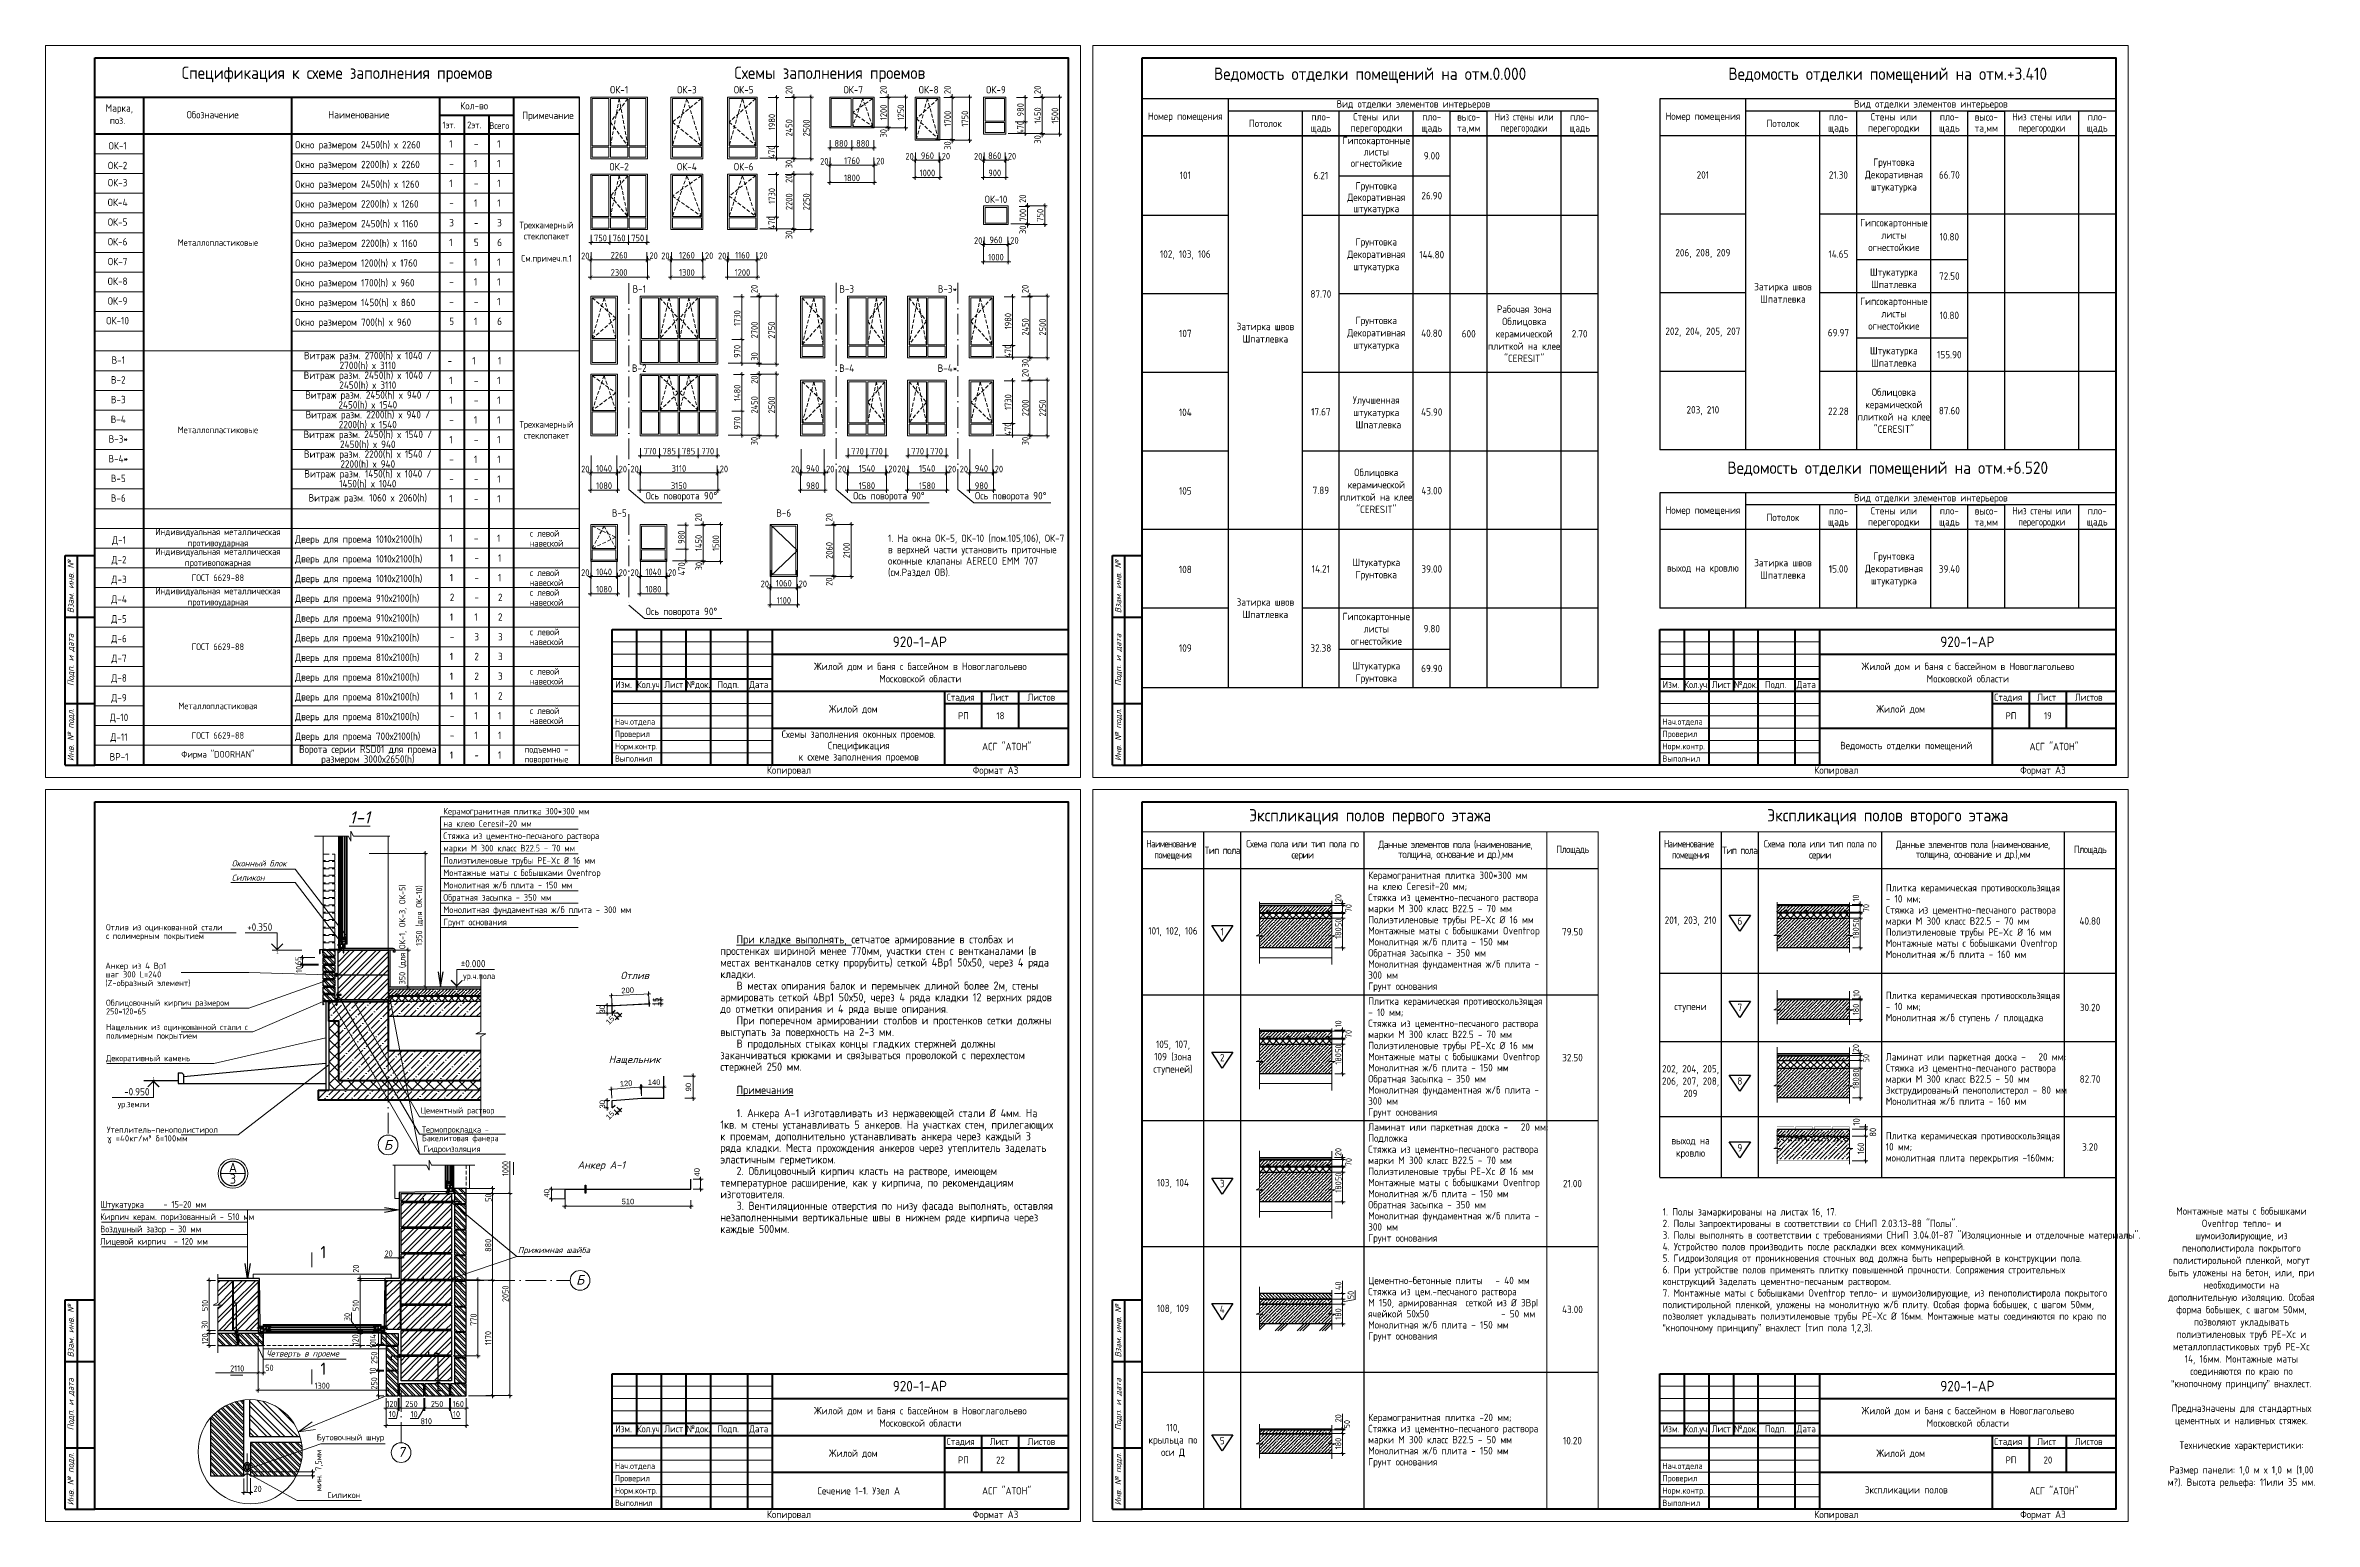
# Model space of a CAD drawing. Header units: millimetres. Extents: x 854812 to 1164625, y 589925 to 823301.
# Drawn here: x 1072554 to 1164625, y 621926 to 681826 of the extents above; entities that cross this region are included whole.
import ezdxf
from ezdxf.enums import TextEntityAlignment as Align

# ---------------------------------------------------------------- set-up
doc = ezdxf.new("R2010")
doc.units = ezdxf.units.MM
for name, pattern in [('1', [0]), ('ACAD_ISO10W100', [18, 12, -3, 0, -3]), ('DASHED', [0.75, 0.5, -0.25]), ('JIS_08_15', [17.25, 15, -0.75, 0.75, -0.75]), ('НЕВИДИМАЯX2', [0.75, 0.5, -0.25])]:
    doc.linetypes.add(name, pattern=pattern)
doc.layers.get('Defpoints').update_dxf_attribs({"color": 40})
for name, color, linetype in [('DIMENSIONS_LINE', 8, 'Continuous'), ('F-text', 7, 'Continuous'), ('FASTENERS', 7, 'Continuous'), ('osnovnie', 7, 'Continuous'), ('SEALING_TAPE', 40, 'Continuous'), ('WINDOWS', 7, 'Continuous')]:
    doc.layers.add(name, color=color, linetype=linetype)
for name, color, linetype, lineweight in [('Text', 7, 'Continuous', 15), ('АР_Марка_двери', 13, 'Continuous', 9), ('АР_Текст_отметки высот', 95, 'Continuous', 9), ('окна', 132, 'Continuous', 18), ('оси', 50, 'JIS_08_15', 9), ('перекрытия', 36, 'Continuous', 30), ('пол', 11, '1', 30), ('РАЗМЕР АР', 206, 'Continuous', 15), ('размеры', 215, 'Continuous', 13), ('стены', 172, 'Continuous', 30), ('текст', 7, 'Continuous', 13), ('УКАЗАТЕЛЬ', 6, 'Continuous', 13), ('ФАСАД', 7, 'Continuous', 13), ('фундаменты', 52, 'Continuous', 50), ('ШТРИХ', 142, 'Continuous', 13), ('штриховка', 8, 'Continuous', 9)]:
    doc.layers.add(name, color=color, linetype=linetype, lineweight=lineweight)
doc.layers.add('полы', color=7, linetype='Continuous', lineweight=25, true_color=0xcfcefd)
doc.styles.add('GOST 2.304', font='isocpeur.ttf', dxfattribs={"width": 0.9})
doc.styles.add('Isocpeur', font='isocpeui.ttf')
doc.styles.add('SAA-1', font='arial.ttf')
doc.styles.get("Standard").update_dxf_attribs({"font": 'arial.ttf'})
doc.styles.add('Ок1', font='isocpeur.ttf', dxfattribs={"oblique": 15})
doc.styles.add('Оксана', font='arial.ttf')
doc.dimstyles.new('1', dxfattribs={"dimscale": 100, "dimtxt": 2.7, "dimasz": 1.2, "dimexe": 1, "dimexo": 1, "dimgap": 0.5, "dimtad": 1, "dimdec": 0, "dimzin": 0, "dimdsep": 46, "dimtxsty": 'GOST 2.304', "dimblk": 'ARCHTICK', "dimcen": 0.09, "dimdle": 1, "dimclrd": 256, "dimclre": 256, "dimclrt": 7, "dimadec": 0, "dimazin": 0, "dimtfac": 1, "dimtdec": 0, "dimtmove": 1, "dimatfit": 3, "dimldrblk": 'ARCHTICK', "dimfxl": 100, "dimtolj": 1, "dimtzin": 0, "dimlwd": 5, "dimlwe": 5, "dimarcsym": 1})
doc.dimstyles.new('25', dxfattribs={"dimscale": 100, "dimtxt": 2.5, "dimasz": 1.2, "dimexe": 1, "dimexo": 1, "dimgap": 0.5, "dimtad": 1, "dimdec": 0, "dimlfac": 0.25, "dimzin": 0, "dimdsep": 46, "dimtxsty": 'GOST 2.304', "dimblk": 'ARCHTICK', "dimcen": 0.09, "dimdle": 1, "dimclrd": 256, "dimclre": 256, "dimclrt": 7, "dimadec": 0, "dimazin": 0, "dimtfac": 1, "dimtdec": 0, "dimtmove": 0, "dimatfit": 3, "dimldrblk": 'ARCHTICK', "dimfxl": 100, "dimtolj": 1, "dimtzin": 0, "dimlwd": 5, "dimlwe": 5, "dimarcsym": 1})
doc.dimstyles.new('м10_1', dxfattribs={"dimscale": 100, "dimtxt": 2.2, "dimasz": 1.2, "dimexe": 1, "dimexo": 1, "dimgap": 0.8, "dimtad": 1, "dimdec": 0, "dimlfac": 0.1, "dimzin": 0, "dimdsep": 46, "dimtxsty": 'SAA-1', "dimblk": 'ARCHTICK', "dimcen": 0.09, "dimdle": 1, "dimclrd": 256, "dimclre": 256, "dimclrt": 7, "dimadec": 0, "dimazin": 0, "dimtfac": 1, "dimtdec": 0, "dimtmove": 0, "dimatfit": 3, "dimldrblk": 'ARCHTICK', "dimfxl": 100, "dimtolj": 1, "dimtzin": 0, "dimlwd": 5, "dimlwe": 5, "dimarcsym": 1})
pattern_1 = [(135, (2042458.99, 47206.43), (134.703842, 134.703842), []), (135, (2042369.18, 47206.43), (134.703842, 134.703842), [])]
pattern_2 = [(45, (-1387.7926, -1759.62996), (-0.44194174, 0.44194174), []), (135, (-1387.7926, -1759.62996), (-0.44194174, -0.44194174), [])]

msp = doc.modelspace()

# ---------------------------------------------------------------- texts
at = {"insert": (1138172.2, 634645.3), "char_height": 300, "width": 18500, "attachment_point": 1, "line_spacing_factor": 0.94, "style": 'GOST 2.304'}
msp.add_mtext('1. Полы замаркированы на листах {\\C5;16, 17.}\\P2. Полы запроектированы в соответствии со СНиП 2.03.13-88 "Полы".\\P3. Полы выполнять в соответствии с требованиями СНиП 3.04.01-87 "Изоляционные и отделочные материалы".\\P4. Устройство полов производить после раскладки всех коммуникаций.\\P5. Гидроизоляция от проникновения сточных вод должна быть непрерывной в конструкции пола.\\P6. При устройстве полов применять плитку повышенной прочности. Сопряжения строительных конструкций заделать цементно-песчаным раствором.\\P7. Монтажные маты с бобышками Oventrop тепло- и шумоизолирующие, из пенополистирола покрытого полистирольной пленкой, уложены на монолитную ж/б плиту. Особая форма бобышек, с шагом 50мм, позволяет укладывать полиэтиленовые трубы PE-Xc %%C 16мм. Монтажные маты соединяются по краю по “кнопочному принципу” внахлест (тип пола 1,2,3).', dxfattribs=at)
at = {"layer": 'F-text', "ltscale": 5, "insert": (1085635, 663426.2, -22166.4), "char_height": 300.003, "width": 5837.747, "attachment_point": 5, "line_spacing_factor": 0.799992, "style": 'GOST 2.304'}
msp.add_mtext('Витраж разм. 1060 х 2060(h)', dxfattribs=at)
at = {"layer": 'osnovnie', "style": 'GOST 2.304', "width": 0.9}
for p in [(1083943, 633112.4, 0), (1083943, 628379.3, 0)]:
    msp.add_text('1', height=500, dxfattribs=at).set_placement(p, align=Align.TOP_RIGHT)
at = {"layer": 'Text', "lineweight": 30, "style": 'GOST 2.304', "width": 0.9}
for s, p in [('1эт.', (1088667.5, 678463.2)), ('2эт.', (1089667.5, 678463.2)), ('Всего', (1090562.5, 678435.4))]:
    msp.add_text(s, height=270, dxfattribs=at).set_placement(p)
at = {"layer": 'Text', "color": 7, "linetype": 'ByBlock', "lineweight": 18, "style": 'GOST 2.304', "width": 0.9}
for s, p in [('ОК-1', (1075484.9, 677603.3)), ('ОК-2', (1075484.9, 676803.3)), ('ОК-3', (1075484.9, 676105.6)), ('ОК-4', (1075484.9, 675305.6)), ('ОК-5', (1075484.9, 674505.6)), ('ОК-6', (1075484.9, 673705.6)), ('ОК-7', (1075484.9, 672905.6)), ('ОК-8', (1075484.9, 672105.6)), ('ОК-9', (1075484.9, 671305.6)), ('ОК-10', (1075484.9, 670505.6)), ('Д-2', (1075542.9, 660807.3)), ('Д-1', (1075542.9, 661607.3)), ('Д-3', (1075542.9, 660007.3)), ('Д-4', (1075542.9, 659207.3)), ('Д-5', (1075542.9, 658407.3)), ('Д-6', (1075542.9, 657607.3)), ('Д-7', (1075542.9, 656807.3)), ('Д-8', (1075542.9, 656007.3)), ('Д-10', (1075542.9, 654407.3)), ('Д-9', (1075542.9, 655207.3)), ('Д-11', (1075542.9, 653607.3)), ('ВР-1', (1075542.9, 652807.3))]:
    msp.add_text(s, height=300, dxfattribs=at).set_placement(p, align=Align.CENTER)
for s, p in [('Окно размером 2450(h) х 2260', (1082687.7, 677643.9)), ('Окно размером 2200(h) х 2260', (1082687.7, 676843.9)), ('Окно размером 2450(h) х 1260', (1082687.7, 676043.9)), ('Окно размером 2200(h) х 1260', (1082687.7, 675243.9)), ('Окно размером 2450(h) х 1160', (1082687.7, 674443.9)), ('Окно размером 2200(h) х 1160', (1082687.7, 673643.9)), ('Окно размером 1200(h) х 1760', (1082687.7, 672843.9)), ('Окно размером 1700(h) х 960', (1082687.7, 672043.9)), ('Окно размером 1450(h) х 860', (1082687.7, 671243.9)), ('Окно размером 700(h) х 960', (1082687.7, 670443.9))]:
    msp.add_text(s, height=300, dxfattribs=at).set_placement(p)
at = {"layer": 'Text', "linetype": 'ByBlock', "lineweight": 18, "style": 'GOST 2.304', "width": 0.9}
for s, p in [('1', (1088939.4, 677679.8)), ('-', (1089939.4, 677679.8)), ('1', (1090884.5, 677679.8)), ('-', (1088939.4, 676879.8)), ('1', (1089939.4, 676879.8)), ('1', (1090884.5, 676879.8)), ('1', (1088939.4, 676079.8)), ('-', (1089939.4, 676079.8)), ('1', (1090884.5, 676079.8)), ('-', (1088939.4, 675279.8)), ('1', (1089939.4, 675279.8)), ('1', (1090884.5, 675279.8)), ('1', (1088939.4, 673679.8)), ('3', (1088939.4, 674479.8)), ('-', (1089939.4, 674479.8)), ('5', (1089939.4, 673679.8)), ('3', (1090884.5, 674479.8)), ('6', (1090884.5, 673679.8)), ('1', (1089939.4, 672879.8)), ('1', (1090884.5, 672879.8)), ('-', (1088939.4, 672879.8)), ('-', (1088939.4, 672079.8)), ('1', (1089939.4, 672079.8)), ('1', (1090884.5, 672079.8)), ('-', (1088939.4, 671279.8)), ('-', (1089939.4, 671279.8)), ('1', (1090884.5, 671279.8)), ('5', (1088939.4, 670479.8)), ('1', (1089939.4, 670479.8)), ('6', (1090884.5, 670479.8)), ('-', (1088872.3, 668879.8)), ('1', (1089872.3, 668879.8)), ('1', (1090918.1, 668879.8)), ('1', (1088939.4, 668079.8)), ('1', (1088939.4, 667279.8)), ('-', (1089939.4, 668079.8)), ('1', (1090884.5, 668079.8)), ('1', (1090884.5, 667279.8)), ('-', (1088939.4, 666479.8)), ('1', (1089939.4, 666479.8)), ('-', (1089939.4, 667279.8)), ('1', (1090884.5, 666479.8)), ('1', (1088939.4, 665679.8)), ('-', (1089939.4, 665679.8)), ('1', (1090884.5, 665679.8)), ('-', (1088939.4, 664879.8)), ('1', (1089939.4, 664879.8)), ('1', (1090884.5, 664879.8)), ('-', (1088939.4, 664079.8)), ('-', (1089939.4, 664079.8)), ('1', (1090884.5, 664079.8)), ('1', (1088939.4, 663279.8)), ('-', (1089939.4, 663279.8)), ('1', (1090884.5, 663279.8))]:
    msp.add_text(s, height=300, dxfattribs=at).set_placement(p)
at = {"layer": 'Text', "color": 7, "lineweight": 18, "style": 'GOST 2.304', "width": 0.9}
for s, p in [('В-1', (1075511, 668905.6)), ('В-3', (1075511, 667305.6)), ('В-2', (1075511, 668105.6)), ('В-4', (1075511, 666505.6)), ('В-3*', (1075511, 665705.6)), ('В-4*', (1075511, 664905.6)), ('В-5', (1075511, 664105.6)), ('В-6', (1075511, 663305.6))]:
    msp.add_text(s, height=300, dxfattribs=at).set_placement(p, align=Align.CENTER)
at = {"layer": 'Text', "color": 7, "linetype": 'ByBlock', "style": 'GOST 2.304', "width": 0.9}
for s, p in [('Дверь для проема 1010х2100(h)', (1082687.7, 661643.9)), ('Дверь для проема 1010х2100(h)', (1082687.7, 660843.9)), ('1', (1088939.4, 661679.8)), ('1', (1088962.8, 660879.8)), ('-', (1089939.4, 661679.8)), ('1', (1090878.4, 661679.8)), ('1', (1090918.1, 660879.8)), ('Дверь для проема 1010х2100(h)', (1082687.7, 660043.9)), ('1', (1088962.8, 660079.8)), ('-', (1089960, 660879.8)), ('-', (1089960, 660079.8)), ('1', (1090918.1, 660079.8)), ('Дверь для проема 910х2100(h)', (1082687.7, 659243.9)), ('2', (1088962.8, 659279.8)), ('-', (1089960, 659279.8)), ('2', (1090918.1, 659279.8)), ('Дверь для проема 910х2100(h)', (1082687.7, 658443.9)), ('1', (1088962.8, 658479.8)), ('1', (1089960, 658479.8)), ('2', (1090918.1, 658479.8)), ('Дверь для проема 910х2100(h)', (1082687.7, 657643.9)), ('-', (1088962.8, 657679.8)), ('3', (1089960, 657679.8)), ('3', (1090918.1, 657679.8)), ('Дверь для проема 810х2100(h)', (1082687.7, 656843.9)), ('1', (1088962.8, 656879.8)), ('2', (1089960, 656879.8)), ('3', (1090918.1, 656879.8)), ('Дверь для проема 810х2100(h)', (1082687.7, 656043.9)), ('Дверь для проема 810х2100(h)', (1082687.7, 655243.9)), ('1', (1088962.8, 656079.8)), ('1', (1088962.8, 655279.8)), ('1', (1089960, 655279.8)), ('2', (1089960, 656079.8)), ('3', (1090918.1, 656079.8)), ('2', (1090918.1, 655279.8)), ('Дверь для проема 810х2100(h)', (1082687.7, 654443.9)), ('1', (1089960, 654479.8)), ('1', (1090918.1, 654479.8)), ('Дверь для проема 700х2100(h)', (1082687.7, 653643.9)), ('-', (1088962.8, 654479.8)), ('-', (1088962.8, 653679.8)), ('1', (1089960, 653679.8)), ('1', (1090918.1, 653679.8)), ('1', (1088962.8, 652879.8)), ('-', (1089960, 652879.8)), ('1', (1090918.1, 652879.8))]:
    msp.add_text(s, height=300, dxfattribs=at).set_placement(p)
at = {"layer": 'Text', "color": 7, "style": 'GOST 2.304', "width": 0.9}
for s, p in [('Нач.отдела', (1095661.6, 654262.6)), ('Проверил', (1095661.6, 653762.6)), ('Нач.отдела', (1138161.6, 654262.6)), ('Проверил', (1138161.6, 653762.6)), ('Выполнил', (1095661.6, 652762.6)), ('Норм.контр.', (1095661.6, 653262.6)), ('Выполнил', (1138161.6, 652762.6)), ('Норм.контр.', (1138161.6, 653262.6)), ('Нач.отдела', (1095661.6, 624062.6)), ('Нач.отдела', (1138161.6, 624062.6)), ('Проверил', (1095661.6, 623562.6)), ('Проверил', (1138161.6, 623562.6)), ('Выполнил', (1095661.6, 622562.6)), ('Норм.контр.', (1095661.6, 623062.6)), ('Выполнил', (1138161.6, 622562.6)), ('Норм.контр.', (1138161.6, 623062.6))]:
    msp.add_text(s, height=250, dxfattribs=at).set_placement(p)
at = {"layer": 'Text', "color": 7, "ltscale": 64.565217, "style": 'GOST 2.304', "width": 0.9}
for s, p in [('на клею Ceresit-20 мм', (1088701.1, 650117.9, -0.1)), ('Керамогранитная плитка 300*300 мм  ', (1088701.1, 650617.9, -0.1)), ('Стяжка из цементно-песчаного раствора ', (1088701.1, 649617.9, -0.1)), ('марки М 300 класс В22.5 - 70 мм ', (1088701.1, 649117.9, -0.1)), ('Монтажные маты с бобышками Oventrop', (1088701.1, 648117.9, -0.1)), ('Полиэтиленовые трубы PE-Xc %%C 16 мм ', (1088701.1, 648617.9, -0.1)), ('Обратная засыпка - 350 мм ', (1088701.1, 647117.9, -0.1)), ('Монолитная ж/б плита - 150 мм', (1088701.1, 647617.9, -0.1)), ('Монолитная фундаментная ж/б плита - 300 мм ', (1088701.1, 646617.9, -0.1)), ('Грунт основания ', (1088701.1, 646117.9, -0.1)), ('Штукатурка     - 15-20 мм ', (1074778.3, 634663.4, 0)), ('Кирпич керам. поризованный - 510 мм', (1074778.3, 634163.4, 0)), ('Воздушный зазор - 30 мм', (1074778.3, 633663.4, 0)), ('Лицевой кирпич  - 120 мм', (1074778.3, 633163.4, 0))]:
    msp.add_text(s, height=270, dxfattribs=at).set_placement(p)
at = {"layer": 'Text', "color": 7, "style": 'GOST 2.304', "width": 0.9}
for s, p in [('Экспликация полов первого этажа', (1126303.9, 650339)), ('Экспликация полов второго этажа', (1147303.9, 650339))]:
    msp.add_text(s, height=500, dxfattribs=at).set_placement(p, align=Align.CENTER)
at = {"layer": 'Text', "color": 7, "attachment_point": 5, "style": 'GOST 2.304'}
for s, insert, char_height, width in [('{\\C256;Спецификация к схеме заполнения проемов}', (1084386.9, 680646), 500, 14966.17), ('{\\C256;Схемы заполнения проемов}', (1104380.3, 680646), 500, 14966.17), ('{\\fISOCPEUR|b0|i0|c161|p34;\\C256;6.21}', (1124303.9, 676545.5), 300, 1500), ('{\\fISOCPEUR|b0|i0|c161|p34;\\C256;14.65}', (1145303.9, 673357.4), 300, 1500), ('{\\C256;87.70}', (1124303.9, 671741), 300, 1500), ('{\\fISOCPEUR|b0|i0|c161|p34;\\C256;69.97}', (1145303.9, 670169.4), 300, 1500), ('{\\fISOCPEUR|b0|i0|c161|p34;\\C256;17.67}', (1124303.9, 666959), 300, 1500), ('{\\fISOCPEUR|b0|i0|c161|p34;\\C256;22.28}', (1145303.9, 666981.4), 300, 1500), ('{\\fISOCPEUR|b0|i0|c161|p34;\\C256;7.89}', (1124303.9, 663771), 300, 1500), ('{\\fISOCPEUR|b0|i0|c161|p34;\\C256;14.21}', (1124303.9, 660582.9), 300, 1500), ('{\\fISOCPEUR|b0|i0|c161|p34;\\C256;32.38}', (1124303.9, 657372.5), 300, 1500), ('{\\C0;АСГ "АТОН"}', (1111553.9, 653376.2), 300, 5000), ('{\\C256;Ведомость отделки помещений}', (1148053.9, 653376.2), 300, 7211.899), ('{\\C0;АСГ "АТОН"}', (1154053.9, 653376.2), 300, 5000), ('Копиpовал ', (1102720.3, 652376.2), 300, 5000), ('Формат А3', (1111104.4, 652376.2), 300, 5000), ('Копиpовал ', (1145220.3, 652376.2), 300, 5000), ('Формат А3', (1153604.4, 652376.2), 300, 5000), ('{\\C256;40.80}', (1155513.1, 646295.9), 300, 2081.603), ('{\\C256;79.50}', (1134513.1, 645861.7), 300, 2081.603), ('{\\C256;30.20}', (1155510.8, 642788.4), 300, 2077.059), ('{\\C256;32.50}', (1134513.1, 640753.1), 300, 2081.603), ('{\\C256;82.70}', (1155513.1, 639884.5), 300, 2081.603), ('{\\C256;3.20}', (1155513.1, 637130.2), 300, 2081.603), ('{\\C256;21.00}', (1134513.1, 635644.5), 300, 2081.603), ('{\\C256;43.00}', (1134513.1, 630536), 300, 2081.603), ('{\\C256;10.20}', (1134513.1, 625211.7), 300, 2081.603), ('{\\C0;Сечение 1-1. Узел А}', (1105553.9, 623176.2), 300, 7000), ('{\\C0;АСГ "АТОН"}', (1111553.9, 623176.2), 300, 5000), ('{\\C0;Экспликации полов }', (1148053.9, 623176.2), 300, 7211.899), ('{\\C0;АСГ "АТОН"}', (1154053.9, 623176.2), 300, 5000), ('Копиpовал ', (1102720.3, 622176.2), 300, 5000), ('Формат А3', (1111104.4, 622176.2), 300, 5000), ('Копиpовал ', (1145220.3, 622176.2), 300, 5000), ('Формат А3', (1153604.4, 622176.2), 300, 5000)]:
    msp.add_mtext(s, dxfattribs=dict(at, insert=insert, char_height=char_height, width=width))
at = {"layer": 'Text', "lineweight": 30, "char_height": 300, "attachment_point": 1, "style": 'GOST 2.304'}
for s, insert in [('Кол-во', (1089383, 679525.4)), ('Марка,\\P поз.', (1074997.5, 679433.7)), ('Обозначение', (1078285.3, 679164.3)), ('Наименование', (1084033.8, 679164.3)), ('Примечание', (1091897.8, 679135.3))]:
    msp.add_mtext(s, dxfattribs=dict(at, insert=insert))
at = {"layer": 'Text', "lineweight": 30, "insert": (1128053.9, 679411.9), "char_height": 300, "width": 12000, "attachment_point": 5, "style": 'GOST 2.304'}
msp.add_mtext('Вид отделки элементов интерьеров', dxfattribs=at)
at = {"layer": 'Text', "char_height": 300, "attachment_point": 5, "style": 'GOST 2.304'}
for s, insert, width in [('Вид отделки элементов интерьеров', (1149053.9, 679411.9), 12000), ('Номер помещения', (1118803.9, 678911.9), 3500), ('Потолок', (1122053.9, 678661.9), 12000), ('Номер помещения', (1139803.9, 678911.9), 3500), ('Потолок', (1143053.9, 678661.9), 12000), ('Грунтовка\\PДекоративная штукатурка ', (1147553.9, 676545.5), 3000), ('101', (1118803.9, 676556.7), 3500), ('201', (1139803.9, 676567.9), 3500), ('Грунтовка\\PДекоративная штукатурка ', (1126553.9, 673312.6), 3000), ('Гипсокартонные листы огнестойкие\\P\\PШтукатурка Шпатлевка', (1147553.9, 673379.8), 3000), ('102, 103, 106', (1118803.9, 673323.8), 3500), ('206, 208, 209', (1139803.9, 673379.8), 3500), ('Затирка швов\\PШпатлевка', (1143053.9, 671785.8), 3000), ('{\\W0.9;Рабочая зона Облицовка\\Pкерамической\\Pплиткой на клее "CERESIT"}', (1132553.9, 670124.6), 3000), ('Гипсокартонные листы огнестойкие\\P\\PШтукатурка Шпатлевка', (1147553.9, 670191.8), 3000), ('107', (1118803.9, 670135.8), 3500), ('Затирка швов\\PШпатлевка', (1122053.9, 670169.4), 3000), ('Грунтовка\\PДекоративная штукатурка ', (1126553.9, 670124.6), 3000), ('202, 204, 205, 207', (1139803.9, 670191.8), 3500), ('600', (1130303.9, 670124.6), 1500), ('2.70', (1134803.9, 670124.6), 1500), ('{\\C7;Улучшенная штукатурка \\P} Шпатлевка', (1126553.9, 666936.6), 3000), ('{\\W0.9;Облицовка керамической\\Pплиткой на клее "CERESIT"}', (1147553.9, 667003.8), 3000), ('104', (1118803.9, 666936.6), 3500), ('203, 210', (1139803.9, 667003.8), 3500), ('105', (1118803.9, 663748.6), 3500), ('{\\W0.9;Облицовка керамической\\Pплиткой на клее "CERESIT"}', (1126553.9, 663748.6), 3000), ('Номер помещения', (1139803.9, 662926.9), 3500), ('Вид отделки элементов интерьеров', (1149053.9, 663426.9), 12000), ('Потолок', (1143053.9, 662676.9), 12000), ('Грунтовка\\PДекоративная штукатурка ', (1147553.9, 660560.5), 3000), ('108', (1118803.9, 660560.5), 3500), ('Штукатурка\\PГрунтовка', (1126553.9, 660560.5), 3000), ('выход на кровлю', (1139803.9, 660582.9), 3500), ('Затирка швов\\PШпатлевка', (1143053.9, 660582.9), 3000), ('Затирка швов\\PШпатлевка', (1122053.9, 658988.9), 3000), ('Гипсокартонные листы огнестойкие\\P\\PШтукатурка\\PГрунтовка', (1126553.9, 657361.3), 3000), ('109', (1118803.9, 657372.5), 3500), ('{\\T0.9;Тип пола}', (1120303.9, 649165.9), 1500), ('{\\T0.9;Площадь}', (1134513.1, 649165.9), 2081.603), ('{\\T0.9;Тип пола}', (1141303.9, 649165.9), 1500), ('{\\T0.9;Площадь}', (1155513.1, 649165.9), 2081.603), ('201, 203, 210', (1139303.9, 646295.9), 2500), ('{\\W1;6}', (1141303.9, 646295.9), 1500), ('101, 102, 106', (1118303.9, 645861.7), 2500), ('{\\W1;1}', (1120303.9, 645861.7), 1500), ('ступени', (1139303.9, 642788.4), 2500), ('7', (1141303.9, 642788.4), 1500), ('105, 107,\\P109 (зона ступеней)', (1118303.9, 640753.1), 2500), ('2', (1120303.9, 640753.1), 1500), ('202, 204, 205, 206, 207, 208, 209 ', (1139303.9, 639799.7), 2500), ('8', (1141303.9, 639799.7), 1500), ('выход на кровлю', (1139303.9, 637094.9), 2500), ('9', (1141303.9, 637094.9), 1500), ('103, 104', (1118303.9, 635644.5), 2500), ('3', (1120303.9, 635644.5), 1500), ('108, 109', (1118303.9, 630543.7), 2500), ('4', (1120303.9, 630543.7), 1500), ('110,\\Pкрыльца по оси Д', (1118303.9, 625211.7), 2500), ('5', (1120303.9, 625211.7), 1500)]:
    msp.add_mtext(s, dxfattribs=dict(at, insert=insert, width=width))
at = {"layer": 'Text', "char_height": 300, "style": 'GOST 2.304'}
for s, insert, width, attachment_point, line_spacing_factor in [('пло-\\Pщадь', (1124303.9, 678661.9), 12000, 5, 0.9), ('Стены или перегородки', (1126553.9, 678661.9), 3000, 5, 0.9), ('пло-\\Pщадь', (1128803.9, 678661.9), 12000, 5, 0.9), ('высо-\\Pта,мм', (1130303.9, 678661.9), 12000, 5, 0.9), ('{\\W0.8;Низ стены или перегородки}', (1132553.9, 678661.9), 3000, 5, 0.9), ('пло-\\Pщадь', (1134803.9, 678661.9), 12000, 5, 0.9), ('пло-\\Pщадь', (1145303.9, 678661.9), 12000, 5, 0.9), ('Стены или перегородки', (1147553.9, 678661.9), 3000, 5, 0.9), ('пло-\\Pщадь', (1149803.9, 678661.9), 12000, 5, 0.9), ('высо-\\Pта,мм', (1151303.9, 678661.9), 12000, 5, 0.9), ('{\\W0.8;Низ стены или перегородки}', (1153553.9, 678661.9), 3000, 5, 0.9), ('пло-\\Pщадь', (1155803.9, 678661.9), 12000, 5, 0.9), ('Гипсокартонные листы огнестойкие\\P\\PГрунтовка\\PДекоративная штукатурка ', (1126553.9, 676545.5), 3000, 5, 0.92), ('9.00', (1128803.9, 677345.2), 1500, 5, 0.9), ('26.90', (1128803.9, 675728.8), 1500, 5, 0.9), ('21.30', (1145303.9, 676567.9), 1500, 5, 0.9), ('66.70', (1149803.9, 676567.9), 1500, 5, 0.9), ('10.80', (1149803.9, 674059.1), 1500, 5, 0.9), ('144.80', (1128803.9, 673335), 1500, 5, 0.9), ('72.50', (1149803.9, 672465.1), 1500, 5, 0.9), ('40.80', (1128803.9, 670147), 1500, 5, 0.9), ('10.80', (1149803.9, 670871.1), 1500, 5, 0.9), ('155.90', (1149803.9, 669277.1), 1500, 5, 0.9), ('45.90', (1128803.9, 666947.8), 1500, 5, 0.9), ('87.60', (1149803.9, 667003.8), 1500, 5, 0.9), ('43.00', (1128803.9, 663759.8), 1500, 5, 0.9), ('пло-\\Pщадь', (1145303.9, 662676.9), 12000, 5, 0.9), ('Стены или перегородки', (1147553.9, 662676.9), 3000, 5, 0.9), ('пло-\\Pщадь', (1149803.9, 662676.9), 12000, 5, 0.9), ('высо-\\Pта,мм', (1151303.9, 662676.9), 12000, 5, 0.9), ('{\\W0.8;Низ стены или перегородки}', (1153553.9, 662676.9), 3000, 5, 0.9), ('пло-\\Pщадь', (1155803.9, 662676.9), 12000, 5, 0.9), ('1. На окна ОК-5, ОК-10 (пом.105,106), ОК-7 в верхней части установить приточные оконные клапаны AERECO ЕММ 707 (см.Раздел ОВ).', (1106741, 661978.7), 7312.891, 1, 0.92), ('39.00', (1128803.9, 660582.9), 1500, 5, 0.9), ('15.00', (1145303.9, 660582.9), 1500, 5, 0.9), ('39.40', (1149803.9, 660582.9), 1500, 5, 0.9), ('9.80', (1128803.9, 658159.8), 1500, 5, 0.9), ('69.90', (1128803.9, 656543.4), 1500, 5, 0.9), ('{\\W0.8;\\T0.9;Наименование  помещения}', (1118303.9, 649165.9), 2500, 5, 0.9), ('{\\T0.9;Схема пола или тип пола по серии}', (1123553.9, 649165.9), 5000, 5, 0.9), ('{\\T0.9;Данные элементов пола (наименование, толщина, основание и др.),мм}', (1129763.1, 649165.9), 7418.397, 5, 0.8), ('{\\W0.8;\\T0.9;Наименование  помещения}', (1139303.9, 649165.9), 2500, 5, 0.9), ('{\\T0.9;Схема пола или тип пола по серии}', (1144553.9, 649165.9), 5000, 5, 0.9), ('{\\T0.9;Данные элементов пола (наименование, толщина, основание и др.),мм}', (1150763.1, 649165.9), 7418.397, 5, 0.8), ('{\\C7;Керамогранитная плитка 300*300 мм \\Pна клею Ceresit-20 мм};\\PСтяжка из цементно-песчаного раствора марки М 300 класс В22.5 - 70 мм \\PПолиэтиленовые трубы PE-Xc {\\C1;%%C 16} мм\\PМонтажные маты с бобышками Oventrop\\PМонолитная ж/б плита - {\\C1;150} мм\\PОбратная засыпка - {\\C1;350} мм\\PМонолитная фундаментная ж/б плита - {\\C1;300} мм\\PГрунт основания  ', (1126224.3, 645861.7), 7395.961, 4, 0.9), ('Плитка керамическая противоскользящая - 10 мм;\\PСтяжка из цементно-песчаного раствора марки М 300 класс В22.5 - 70 мм \\PПолиэтиленовые трубы PE-Xc {\\C1;%%C 16} мм\\PМонтажные маты с бобышками Oventrop\\PМонолитная ж/б плита - {\\C1;160} мм', (1147224.3, 646295.9), 7395.961, 4, 0.9), ('Плитка керамическая противоскользящая - 10 мм;\\PСтяжка из цементно-песчаного раствора марки М 300 класс В22.5 - 70 мм \\PПолиэтиленовые трубы PE-Xc {\\C1;%%C 16} мм\\PМонтажные маты с бобышками Oventrop\\PМонолитная ж/б плита - {\\C1;150} мм\\PОбратная засыпка - {\\C1;350} мм\\PМонолитная фундаментная ж/б плита - {\\C1;300} мм\\PГрунт основания  ', (1126224.3, 640753.1), 7395.961, 4, 0.9), ('Плитка керамическая противоскользящая - 10 мм;\\PМонолитная ж/б ступень / площадка', (1147224.3, 642788.4), 7395.961, 4, 0.9), ('Ламинат или паркетная доска -   20 мм;\\PСтяжка из цементно-песчаного раствора марки М 300 класс В22.5 - 50 мм \\PЭкструдированый пенополистерол - 80 мм\\PМонолитная ж/б плита - {\\C1;160} мм', (1147224.3, 639884.5), 7395.961, 4, 0.9), ('Ламинат или паркетная доска -   20 мм;\\PПодложка\\PСтяжка из цементно-песчаного раствора марки М 300 класс В22.5 - 70 мм \\PПолиэтиленовые трубы PE-Xc {\\C1;%%C 16} мм\\PМонтажные маты с бобышками Oventrop\\PМонолитная ж/б плита - {\\C1;150} мм\\PОбратная засыпка - {\\C1;350} мм\\PМонолитная фундаментная ж/б плита - {\\C1;300} мм\\PГрунт основания  ', (1126224.3, 635644.5), 7395.961, 4, 0.9), ('{\\C7;Цементно-бетонные плиты   - 40 мм\\PСтяжка из цем.-песчаного раствора\\PМ 150, армированная  сеткой из %%C 3ВрI ячейкой 50х50                 - 50 мм\\PМонолитная ж/б плита - \\C1;150\\C7; мм\\PГрунт основания}', (1126224.3, 630543.7), 7395.961, 4, 0.9), ('Керамогранитная плитка -20 мм;\\PСтяжка из цементно-песчаного раствора марки М 300 класс В22.5 - 50 мм \\PМонолитная ж/б плита - {\\C1;150} мм\\PГрунт основания  ', (1126224.3, 625211.7), 7395.961, 4, 0.9)]:
    msp.add_mtext(s, dxfattribs=dict(at, insert=insert, width=width, attachment_point=attachment_point, line_spacing_factor=line_spacing_factor))
at = {"layer": 'Text', "ltscale": 5, "attachment_point": 5, "style": 'GOST 2.304'}
for s, insert, char_height, width in [('Металлопластиковые', (1079553.9, 673826.2, -22166.4), 270, 6000), ('Трехкамерный стеклопакет\\P\\PСм.примеч.п.1', (1092886.9, 673826.2, -22166.4), 270, 2665.929), ('Металлопластиковые', (1079553.9, 666226.2, -22166.4), 270, 6000), ('Трехкамерный стеклопакет', (1092886.9, 666226.2, -22166.4), 270, 2665.929), ('Индивидуальная металлическая противоударная', (1079553.9, 661826.2, -22166.4), 270, 6000), ('Индивидуальная металлическая противопожарная', (1079553.9, 661026.2, -22166.4), 270, 6000), ('ГОСТ 6629-88', (1079553.9, 660226.2, -22166.4), 270, 6000), ('Индивидуальная металлическая противоударная', (1079553.9, 659426.2, -22166.4), 270, 6000), ('ГОСТ 6629-88', (1079553.9, 657426.2, -22166.4), 270, 6000), ('Металлопластиковая', (1079553.9, 655026.2, -22166.4), 270, 6000), ('ГОСТ 6629-88', (1079553.9, 653826.2, -22166.4), 270, 6000), ('Фирма "DOORHAN"', (1079553.9, 653026.2, -22166.4), 270, 6000), ('Монтажные маты с бобышками Oventrop тепло- и шумоизолирующие, из пенополистирола покрытого полистирольной пленкой, могут быть уложены на бетон, или, при необходимости на дополнительную изоляцию. Особая форма бобышек, с шагом 50мм, позволяют укладывать полиэтиленовых труб PE-Xc и металлопластиковых труб PE-Xc 14, 16мм. Монтажные маты соединяются по краю по “кнопочному принципу” внахлест.\\P\\PПредназначены для стандартных цементных и наливных стяжек.\\P\\PТехнические характеристики:\\P\\PРазмер панели: 1,0 м х 1,0 м (1,00 м?). Высота рельефа: 11или 35 мм.', (1161655, 628988.1, -22166.4), 300, 6000)]:
    msp.add_mtext(s, dxfattribs=dict(at, insert=insert, char_height=char_height, width=width))
for s, insert, char_height, width, line_spacing_factor in [('Витраж разм. 2700(h) х 1040 / 2700(h) х 3110', (1085635, 669026.2, -22166.4), 300.003, 5837.747, 0.799992), ('Витраж разм. 2450(h) х 1040 / 2450(h) х 3110', (1085635, 668226.2, -22166.4), 300.003, 5837.747, 0.799992), ('Витраж разм. 2450(h) х 940 / 2450(h) х 1540', (1085635, 667426.2, -22166.4), 300.003, 5837.747, 0.799992), ('Витраж разм. 2200(h) х 940 / 2200(h) х 1540', (1085635, 666626.2, -22166.4), 300.003, 5837.747, 0.799992), ('Витраж разм. 2450(h) х 1540 / 2450(h) х 940', (1085635, 665826.2, -22166.4), 300.003, 5837.747, 0.799992), ('Витраж разм. 2200(h) х 1540 / 2200(h) х 940', (1085635, 665026.2, -22166.4), 300.003, 5837.747, 0.799992), ('Витраж разм. 1450(h) х 1040 / 1450(h) х 1040', (1085635, 664226.2, -22166.4), 300.003, 5837.747, 0.799992), ('c левой  навеской', (1092886.9, 661826.2, -22166.4), 270, 2665.929, 0.888889), ('c левой  навеской', (1092886.9, 660226.2, -22166.4), 270, 2665.929, 0.888889), ('c левой  навеской', (1092886.9, 659426.2, -22166.4), 270, 2665.929, 0.888889), ('c левой  навеской', (1092886.9, 657826.2, -22166.4), 270, 2665.929, 0.888889), ('c левой  навеской', (1092886.9, 656226.2, -22166.4), 270, 2665.929, 0.888889), ('c левой  навеской', (1092886.9, 654626.2, -22166.4), 270, 2665.929, 0.888889), ('Ворота серии RSD01 для проема\\Pразмером 3000х2650(h) ', (1085635, 653026.2, -22166.4), 300.003, 5837.747, 0.799992), ('подъемно - поворотные ', (1092886.9, 653026.2, -22166.4), 270, 2665.929, 0.888889)]:
    msp.add_mtext(s, dxfattribs=dict(at, insert=insert, char_height=char_height, width=width, line_spacing_factor=line_spacing_factor))
at = {"layer": 'Text', "color": 1, "char_height": 300, "attachment_point": 5, "style": 'GOST 2.304'}
for s, insert, width in [('{\\C256;Жилой дом и баня с бассейном в Новоглагольево\\PМосковской области}', (1108053.9, 656376.2), 12000), ('{\\C256;Жилой дом и баня с бассейном в Новоглагольево\\PМосковской области}', (1150553.9, 656376.2), 12000), ('{\\C256;Жилой дом}', (1105329.1, 654876.2), 6550.467), ('{\\C256;Жилой дом}', (1147829.1, 654876.2), 6550.467), ('{\\C256;Жилой дом и баня с бассейном в Новоглагольево\\PМосковской области}', (1108053.9, 626176.2), 12000), ('{\\C256;Жилой дом и баня с бассейном в Новоглагольево\\PМосковской области}', (1150553.9, 626176.2), 12000), ('{\\C256;Жилой дом}', (1105329.1, 624676.2), 6550.467), ('{\\C256;Жилой дом}', (1147829.1, 624676.2), 6550.467)]:
    msp.add_mtext(s, dxfattribs=dict(at, insert=insert, width=width))
at = {"layer": 'Text', "color": 7, "insert": (1105553.9, 653376.2), "char_height": 300, "width": 7211.899, "attachment_point": 5, "line_spacing_factor": 0.92, "style": 'GOST 2.304'}
msp.add_mtext('{\\C256;Схемы заполнения оконных проемов.\\PСпецификация\\Pк схеме заполнения проемов}', dxfattribs=at)
at = {"layer": 'АР_Марка_двери', "linetype": 'Continuous', "lineweight": 15, "style": 'GOST 2.304', "width": 0.9}
for s, p in [('ОК-1', (1095831.6, 679877)), ('ОК-3', (1098582.8, 679877)), ('ОК-5', (1100886.4, 679877)), ('ОК-7', (1105330.7, 679877)), ('ОК-8', (1108390.6, 679877)), ('ОК-9', (1111122.3, 679877)), ('ОК-2', (1095831.6, 676753.7, 0)), ('ОК-4', (1098582.8, 676753.7, 0)), ('ОК-6', (1100886.4, 676753.7, 0)), ('ОК-10', (1111122.3, 675429.9, 0)), ('В-1', (1096649.3, 671792.1, 0)), ('В-3', (1105064.8, 671792.1, 0)), ('В-3*', (1109153.9, 671792.1, 0)), ('В-2', (1096649.3, 668579.6, 0)), ('В-4', (1105064.8, 668579.6, 0)), ('В-4*', (1109153.9, 668579.6, 0)), ('В-5', (1095839.2, 662701.1, 0)), ('В-6', (1102508.7, 662701.1, 0))]:
    msp.add_text(s, height=300, dxfattribs=at).set_placement(p, align=Align.CENTER)
at = {"layer": 'размеры', "color": 7, "ltscale": 0.1, "insert": (1091220.2, 636254, 0), "char_height": 250, "attachment_point": 5, "rotation": 90, "style": 'GOST 2.304'}
msp.add_mtext('\\A1;1000', dxfattribs=at)
at = {"layer": 'размеры', "color": 7, "ltscale": 0.1, "insert": (1080337, 628140.6, 0), "char_height": 250, "attachment_point": 5, "style": 'GOST 2.304'}
msp.add_mtext('\\A1;2110', dxfattribs=at)
at = {"layer": 'текст', "color": 7, "style": 'GOST 2.304', "width": 0.9}
for s, p in [('Ведомость отделки помещений на отм.0.000', (1126303.9, 680423.6)), ('Ведомость отделки помещений на отм.+3.410', (1147303.9, 680423.6)), ('Ведомость отделки помещений на отм.+6.520', (1147303.9, 664438.7))]:
    msp.add_text(s, height=500, dxfattribs=at).set_placement(p, align=Align.CENTER)
at = {"layer": 'текст', "color": 7, "style": 'Isocpeur'}
for s, p in [('Б', (1086448.7, 637013.6, 0)), ('Б', (1094247, 631538.2, 0)), ('7', (1086986.1, 624549.5, 0))]:
    msp.add_text(s, height=400, dxfattribs=at).set_placement(p, align=Align.CENTER)
at = {"layer": 'текст', "style": 'GOST 2.304', "width": 0.9}
for s, p in [('А', (1080163.3, 636296.7, 120)), ('3', (1080163.3, 635837.3, 120))]:
    msp.add_text(s, height=400, dxfattribs=at).set_placement(p, align=Align.MIDDLE)
at = {"layer": 'текст', "color": 7, "char_height": 300, "width": 14966.17, "attachment_point": 5, "style": 'GOST 2.304'}
for insert in [(1098363, 663511.9, 0), (1106778.5, 663511.9, 0), (1111720.9, 663511.9, 0), (1098363, 658819.7, 0)]:
    msp.add_mtext('{\\C256;Ось поворота 90%%D}', dxfattribs=dict(at, insert=insert))
at = {"layer": 'текст', "color": 7, "ltscale": 64.565217, "attachment_point": 4}
for s, insert, char_height, width, style in [('\\pi1292.1,t1323.4;{\\L1-1}', (1083593.4, 650499.9), 500, 3394.919, 'Ок1'), ('\\pt15.625;{\\fISOCPEUR|b0|i1|c204|p34;\\Q0;\\W1;\\C256;Оконный блок}', (1080114.4, 648635, 371.4), 250, 2860.007, 'GOST 2.304'), ('\\pt15.625;{\\fISOCPEUR|b0|i1|c204|p34;\\Q0;\\W1;\\C256;Силикон}', (1080114.4, 648055.9, 371.4), 250, 2029.929, 'GOST 2.304'), ('\\pi487.3,t506.05;{\\fISOCPEUR|b0|i1|c204|p34;\\Q0;\\W1;\\C256;Отлив }', (1095401.7, 644087.8, -931.5), 300, 2108.698, 'Ок1'), ('\\pi5.4854,t24.235;{\\fISOCPEUR|b0|i1|c204|p34;\\Q0;\\W1;\\C256;Нащельник}', (1095401.7, 640639.5, -931.5), 300, 2108.698, 'Ок1'), ('\\pi43.965,t62.715;Анкер А-1', (1094101.7, 636356.9, -931.5), 300, 3394.919, 'Ок1')]:
    msp.add_mtext(s, dxfattribs=dict(at, insert=insert, char_height=char_height, width=width, style=style))
at = {"layer": 'текст', "color": 7, "ltscale": 64.565217, "char_height": 250, "line_spacing_factor": 0.84}
for s, insert, width, attachment_point, style in [('\\pt15.625;{\\C256;Отлив из оцинкованной стали\\Pс полимерным покрытием }', (1075015.5, 645832.7, 465.7), 6016.616, 4, 'GOST 2.304'), ('\\pt15.625;{\\W1;Анкер из 4 Вр1\\Pшаг 300 L=240\\P\\ptz;(\\C256;Z-образный элемент\\C7;)}', (1074983.9, 644096.6, 465.7), 5631.956, 4, 'GOST 2.304'), ('\\pt15.625;{\\C256;Облицовочный кирпич размером 250*120*65}', (1075015.5, 642805.5, 465.7), 4717.366, 4, 'GOST 2.304'), ('\\pt15.625;{\\C256;Нащельник из оцинкованной стали с полимерным покрытием}', (1075015.5, 641783.8, 465.7), 5946.065, 4, 'GOST 2.304'), ('\\pt15.625;{\\Q0;\\W0.9;Декоративный камень}', (1075015.5, 640699.4, 465.7), 4963.562, 4, 'Ок1'), ('\\pt15.625;{\\C256;Цементный раствор}', (1087776.7, 638578.1, 465.7), 3586.558, 4, 'GOST 2.304'), ('\\pt625;{\\W1;Утеплитель-пенополистирол \\C256;γ\\C7; \\T1.05;=40кг/м\\T1;³\\T1.05; \\T1;δ\\T1.05;=100мм }', (1075047.7, 637615.1, 465.7), 4777.551, 4, 'GOST 2.304'), ('\\pt15.625;{\\C256;Термопрокладка - Бакелитовая фанера}', (1087830.8, 637628.3, 465.7), 3586.558, 4, 'GOST 2.304'), ('\\pt15.625;{\\C256;Гидроизоляция}', (1087894.1, 637019.3, 465.7), 3586.558, 4, 'GOST 2.304'), ('\\pt1562.5;{\\W1;Прижимная шайба}', (1091725.5, 632913.1, 74.8), 3586.558, 4, 'Ок1'), ('\\pt15.625;{\\fISOCPEUR|b0|i1|c204|p34;\\Q0;\\W1;\\C256;Четверть в проеме}', (1081513.1, 628715.8, 0), 5946.065, 4, 'GOST 2.304'), ('\\pt1562.5;{\\W1;Бутовочный шнур}', (1086296.2, 625311.1, 0), 3586.558, 6, 'GOST 2.304'), ('\\pt1562.5;{\\W1;Силикон}', (1085334.9, 623005.7, 0), 3586.558, 6, 'GOST 2.304')]:
    msp.add_mtext(s, dxfattribs=dict(at, insert=insert, width=width, attachment_point=attachment_point, style=style))
at = {"layer": 'текст', "ltscale": 75, "insert": (1099938.5, 646188.5), "char_height": 329.9948, "width": 13476.622, "attachment_point": 1, "line_spacing_factor": 0.854559, "style": 'GOST 2.304'}
msp.add_mtext('\\pi6410.8;\\P\\pi659.99;{\\L\\C0;При кладке выполнять, \\lсетчатое армирование в столбах и простенках шириной менее 770мм, участки стен с вентканалами (в местах вентканалов сетку прорубить) сеткой 4Bp1 50х50, через 4 ряда кладки.\\PВ местах опирания балок и перемычек длиной более 2м, стены армировать сеткой 4Bp1 50х50, через 4 ряда кладки 12 верхних рядов до отметки опирания и 4 ряда выше опирания.\\PПри поперечном армировании столбов и простенков сетки должны выступать за поверхность на 2-3 мм.\\PВ продольных стыках концы гладких стержней должны заканчиваться крюками и связываться проволокой с перехлестом стержней 250 мм.\\P\\P\\LПримечания\\P\\P\\l1. Анкера А-1 изготавливать из нержавеющей стали }Ø {\\C0;4мм. На 1кв. м стены устанавливать 5 анкеров. На участках стен, прилегающих к проемам, дополнительно устанавливать анкера через каждый 3 ряда кладки. Места прохождения анкеров через утеплитель заделать эластичным герметиком.\\P2. Облицовочный кирпич класть на растворе, имеющем температурное расширение, как у кирпича, по рекомендациям изготовителя.\\L\\P\\l3. Вентиляционные отверстия по низу фасада выполнять, оставляя незаполненными вертикальные швы в нижнем ряде кирпича через каждые 500мм.\\P^I}', dxfattribs=at)

# ---------------------------------------------------------------- blocks, each defined once
blk = doc.blocks.new('*U8')
at = {"color": 7, "linetype": 'Continuous', "lineweight": 40}
for p, q in [((-412, 90), (-400, 90)), ((-412, 5), (-412, 90)), ((-407, 5), (-407, 90)), ((-412, 65), (-400, 65)), ((-190, 60), (-5, 60)), ((-190, 5), (-190, 60)), ((-180, 35), (-180, 60)), ((-170, 5), (-170, 60)), ((-160, 35), (-160, 60)), ((-150, 5), (-150, 60)), ((-135, 5), (-135, 60)), ((-125, 5), (-125, 60)), ((-125, 50), (-5, 50)), ((-190, 40), (-125, 40)), ((-412, 30), (-400, 30)), ((-190, 35), (-125, 35)), ((-125, 35), (-5, 35)), ((-55, 5), (-55, 35)), ((-55, 30), (-5, 30)), ((-40, 20), (-40, 35)), ((-25, 20), (-25, 35)), ((-125, 20), (-5, 20)), ((-412, 5), (-400, 5))]:
    blk.add_line(p, q, dxfattribs=at)
at = {"color": 7, "linetype": 'Continuous', "lineweight": 20}
for p, q in [((-190, 55), (-125, 55)), ((-190, 50), (-125, 50)), ((-190, 45), (-125, 45)), ((-190, 30), (-125, 30)), ((-190, 25), (-125, 25)), ((-190, 20), (-125, 20)), ((-190, 15), (-125, 15)), ((-190, 10), (-125, 10))]:
    blk.add_line(p, q, dxfattribs=at)
at = {"color": 7, "linetype": 'Continuous', "lineweight": 0}
blk.add_lwpolyline([(-420, 297), (0, 297), (0, 0), (-420, 0)], close=True, dxfattribs=at)
at = {"color": 7, "linetype": 'Continuous', "lineweight": 40}
blk.add_lwpolyline([(-400, 292), (-5, 292), (-5, 5), (-400, 5)], close=True, dxfattribs=at)
at = {"color": 7, "style": 'Оксана', "flags": 8}
for tag, height, p in [('НАИМЕНОВАНИЕ_ОБЪЕКТА_СТРОИТЕЛЬСТВА', 2.71, (-64.88, 42.01)), ('НАИМЕНОВАНИЕ_ЧЕРТЕЖА', 2.86, (-88.9, 11.79))]:
    blk.add_attdef(tag, text='', height=height, dxfattribs=at).set_placement(p, align=Align.MIDDLE_CENTER)
at = {"color": 7, "linetype": 'Continuous', "lineweight": 20, "style": 'Оксана', "flags": 8}
blk.add_attdef('ИНВ.№ПОДЛ.', text='', height=2.5, rotation=90, dxfattribs=at).set_placement((-403.5, 17.5), align=Align.MIDDLE_CENTER)
for tag, height, p in [('НАИМЕНОВАНИЕ_СООРУЖЕНИЯ', 3.57, (-91.21, 26.62)), ('ОРГАНИЗАЦИЯ/ЛИЦЕНЗИЯ', 2.29, (-29.74, 11.97))]:
    blk.add_attdef(tag, text='', height=height, dxfattribs=at).set_placement(p, align=Align.MIDDLE_CENTER)
at = {"color": 7, "linetype": 'Continuous', "lineweight": 20, "flags": 8}
for tag, p in [('---------------------------------------------------', (-210, 5)), ('--------------------------------------------------', (-210, -2))]:
    blk.add_attdef(tag, text='', height=0.143, dxfattribs=at).set_placement(p, align=Align.TOP_LEFT)
at = {"layer": 'Text', "color": 7, "linetype": 'Continuous', "lineweight": 20, "style": 'GOST 2.304', "width": 0.9}
for s, p in [('Изм.', (-188.83, 36.23)), ('Лист', (-168.89, 36.23)), ('№док.', (-159.89, 36.23)), ('Подп.', (-147.29, 36.23)), ('Дата', (-134.42, 36.23)), ('Стадия', (-54.33, 31.07)), ('Лист', (-36.84, 31.07)), ('Листов', (-21.51, 31.07))]:
    blk.add_text(s, height=2.857, dxfattribs=at).set_placement(p)
at = {"layer": 'Text', "color": 7, "linetype": 'Continuous', "lineweight": 20, "style": 'GOST 2.304', "width": 0.833333}
blk.add_text('Кол.уч.', height=2.857, dxfattribs=at).set_placement((-180, 36.23), (-170, 36.23), align=Align.FIT)
at = {"layer": 'Text', "color": 7, "linetype": 'Continuous', "lineweight": 20, "style": 'GOST 2.304', "width": 0.9, "flags": 8}
blk.add_attdef('ОБОЗНАЧЕНИЕ_ДОКУМЕНТА', text='', height=4.29, dxfattribs=at).set_placement((-65.21, 54.98), align=Align.MIDDLE_CENTER)
at = {"layer": 'Text', "color": 7, "style": 'GOST 2.304', "width": 0.9, "flags": 8}
for tag, p in [('СТАДИЯ', (-47.5, 25)), ('ЛИСТ', (-32.5, 25)), ('ЛИСТОВ', (-15, 25))]:
    blk.add_attdef(tag, text='', height=2.86, dxfattribs=at).set_placement(p, align=Align.MIDDLE_CENTER)
at = {"layer": 'текст', "color": 7, "linetype": 'Continuous', "style": 'Ок1', "oblique": 15}
for s, p in [('Взам. инв. №', (-408.5, 66.63)), ('Подп. и дата', (-408.5, 37.05)), ('Инв. № подл.', (-408.5, 6.6))]:
    blk.add_text(s, height=2.5, rotation=90.00021, dxfattribs=at).set_placement(p)
blk = doc.blocks.new('_ArchTick')
at = {"color": 0, "linetype": 'ByBlock', "const_width": 0.15}
blk.add_lwpolyline([(-0.5, -0.5), (0.5, 0.5)], dxfattribs=at)
blk = doc.blocks.new('*D1073')
at = {"layer": 'Defpoints', "color": 0, "lineweight": 50, "ltscale": 0.1}
for p in [(1124081, 646926), (1124191, 646646), (1125186, 646646)]:
    blk.add_point(p, dxfattribs=at)
at = {"layer": 'размеры', "lineweight": 5, "ltscale": 0.1}
for p, q in [((1124181, 646926), (1125286, 646926)), ((1124291, 646646), (1125286, 646646)), ((1125186, 647026), (1125186, 646546))]:
    blk.add_line(p, q, dxfattribs=at)
at = {"layer": 'размеры', "lineweight": 5, "ltscale": 0.1, "xscale": 120, "yscale": 120, "zscale": 120}
for p, rotation in [((1125186, 646926), 90), ((1125186, 646646), 270)]:
    blk.add_blockref('_ArchTick', p, dxfattribs=dict(at, rotation=rotation))
at = {"layer": 'размеры', "color": 7, "ltscale": 0.1, "insert": (1125429, 646817), "char_height": 250, "attachment_point": 5, "rotation": 90, "style": 'GOST 2.304'}
blk.add_mtext('\\A1;70', dxfattribs=at)
blk = doc.blocks.new('*D1074')
at = {"layer": 'Defpoints', "color": 0, "lineweight": 50, "ltscale": 0.1}
for p in [(1124755, 647006), (1125054, 646926), (1125186, 647006)]:
    blk.add_point(p, dxfattribs=at)
at = {"layer": 'размеры', "lineweight": 5, "ltscale": 0.1}
for p, q in [((1124855, 647006), (1125286, 647006)), ((1125154, 646926), (1125286, 646926)), ((1125186, 647006), (1125186, 647126)), ((1125186, 646926), (1125186, 647006)), ((1125186, 646926), (1125186, 646806))]:
    blk.add_line(p, q, dxfattribs=at)
at = {"layer": 'размеры', "lineweight": 5, "ltscale": 0.1, "xscale": 120, "yscale": 120, "zscale": 120}
for p, rotation in [((1125186, 647006), 270), ((1125186, 646926), 90)]:
    blk.add_blockref('_ArchTick', p, dxfattribs=dict(at, rotation=rotation))
at = {"layer": 'размеры', "color": 7, "ltscale": 0.1, "insert": (1125012, 647227), "char_height": 250, "attachment_point": 5, "rotation": 90, "style": 'GOST 2.304'}
blk.add_mtext('\\A1;20', dxfattribs=at)
blk = doc.blocks.new('*D1075')
at = {"layer": 'Defpoints', "color": 0, "lineweight": 50, "ltscale": 0.1}
for p in [(1124081, 646606), (1124081, 646406), (1125186, 646406)]:
    blk.add_point(p, dxfattribs=at)
at = {"layer": 'размеры', "lineweight": 5, "ltscale": 0.1}
for p, q in [((1124181, 646606), (1125286, 646606)), ((1124181, 646406), (1125286, 646406)), ((1125186, 646706), (1125186, 646306))]:
    blk.add_line(p, q, dxfattribs=at)
at = {"layer": 'размеры', "lineweight": 5, "ltscale": 0.1, "xscale": 120, "yscale": 120, "zscale": 120}
for p, rotation in [((1125186, 646606), 90), ((1125186, 646406), 270)]:
    blk.add_blockref('_ArchTick', p, dxfattribs=dict(at, rotation=rotation))
at = {"layer": 'размеры', "color": 7, "ltscale": 0.1, "insert": (1125020, 646224), "char_height": 250, "attachment_point": 5, "rotation": 90, "style": 'GOST 2.304'}
blk.add_mtext('\\A1;50', dxfattribs=at)
blk = doc.blocks.new('*D1076')
at = {"layer": 'Defpoints', "color": 0, "lineweight": 50}
for p in [(1146054, 637947), (1146054, 637847), (1146400, 637947)]:
    blk.add_point(p, dxfattribs=at)
at = {"layer": 'Text', "lineweight": 5}
for p, q in [((1146154, 637947), (1146500, 637947)), ((1146154, 637847), (1146500, 637847)), ((1146400, 637747), (1146400, 638047))]:
    blk.add_line(p, q, dxfattribs=at)
at = {"layer": 'Text', "lineweight": 5, "xscale": 120, "yscale": 120, "zscale": 120}
for p, rotation in [((1146400, 637947), 90), ((1146400, 637847), 270)]:
    blk.add_blockref('_ArchTick', p, dxfattribs=dict(at, rotation=rotation))
at = {"layer": 'Text', "color": 7, "insert": (1146033, 638147), "char_height": 270, "attachment_point": 5, "rotation": 90, "style": 'GOST 2.304'}
blk.add_mtext('\\A1;10', dxfattribs=at)
blk = doc.blocks.new('*D1077')
at = {"layer": 'Defpoints', "color": 0, "lineweight": 50, "ltscale": 75}
for p in [(1145755, 637847), (1145755, 637567)]:
    blk.add_point(p, dxfattribs=at)
at = {"layer": 'РАЗМЕР АР', "lineweight": 5, "ltscale": 75}
for p, q in [((1145855, 637847), (1146500, 637847)), ((1145855, 637567), (1146500, 637567)), ((1146400, 637947), (1146400, 637467))]:
    blk.add_line(p, q, dxfattribs=at)
at = {"layer": 'РАЗМЕР АР', "color": 7, "lineweight": 9, "ltscale": 75, "insert": (1146702, 637727), "char_height": 270, "attachment_point": 5, "rotation": 90, "style": 'GOST 2.304', "bg_fill": 3, "box_fill_scale": 1.1, "bg_fill_color": 256, "bg_fill_true_color": 13158600, "bg_fill_transparency": 0}
blk.add_mtext('\\A1;80', dxfattribs=at)
at = {"layer": 'Defpoints', "color": 0, "lineweight": 50, "ltscale": 75}
blk.add_point((1146400, 637567), dxfattribs=at)
at = {"layer": 'РАЗМЕР АР', "lineweight": 5, "ltscale": 75, "xscale": 120, "yscale": 120, "zscale": 120}
for p, rotation in [((1146400, 637847), 90), ((1146400, 637567), 270)]:
    blk.add_blockref('_ArchTick', p, dxfattribs=dict(at, rotation=rotation))
blk = doc.blocks.new('*D1071')
at = {"layer": 'Defpoints', "lineweight": 5, "ltscale": 0.1}
for p, q in [((1125019, 646406), (1125286, 646406)), ((1125186, 645106), (1125186, 646506)), ((1124874, 645206), (1125286, 645206))]:
    blk.add_line(p, q, dxfattribs=at)
at = {"layer": 'Defpoints', "color": 0, "lineweight": 50, "ltscale": 0.1}
for p in [(1124919, 646406), (1125186, 646406), (1124774, 645206)]:
    blk.add_point(p, dxfattribs=at)
at = {"layer": 'Defpoints', "lineweight": 5, "ltscale": 0.1, "xscale": 120, "yscale": 120, "zscale": 120}
for p, rotation in [((1125186, 646406), 90), ((1125186, 645206), 270)]:
    blk.add_blockref('_ArchTick', p, dxfattribs=dict(at, rotation=rotation))
at = {"layer": 'Defpoints', "color": 7, "ltscale": 0.1, "insert": (1125011, 645806), "char_height": 250, "attachment_point": 5, "rotation": 90, "style": 'GOST 2.304'}
blk.add_mtext('\\A1;180', dxfattribs=at)
blk = doc.blocks.new('*D1072')
at = {"layer": 'Defpoints', "color": 0, "lineweight": 50}
for p in [(1145755, 637567), (1145755, 636567), (1146400, 636567)]:
    blk.add_point(p, dxfattribs=at)
at = {"layer": 'Text', "lineweight": 5}
for p, q in [((1145855, 637567), (1146500, 637567)), ((1146400, 637667), (1146400, 636467)), ((1145855, 636567), (1146500, 636567))]:
    blk.add_line(p, q, dxfattribs=at)
at = {"layer": 'Text', "lineweight": 5, "xscale": 120, "yscale": 120, "zscale": 120}
for p, rotation in [((1146400, 637567), 90), ((1146400, 636567), 270)]:
    blk.add_blockref('_ArchTick', p, dxfattribs=dict(at, rotation=rotation))
at = {"layer": 'Text', "color": 7, "insert": (1146215, 637067), "char_height": 270, "attachment_point": 5, "rotation": 90, "style": 'GOST 2.304'}
blk.add_mtext('\\A1;160', dxfattribs=at)
blk = doc.blocks.new('*D1078')
at = {"layer": 'Defpoints', "color": 0, "lineweight": 50, "ltscale": 0.1}
for p in [(1124081, 641822), (1124191, 641542), (1125186, 641542)]:
    blk.add_point(p, dxfattribs=at)
at = {"layer": 'размеры', "lineweight": 5, "ltscale": 0.1}
for p, q in [((1124181, 641822), (1125286, 641822)), ((1125186, 641922), (1125186, 641442)), ((1124291, 641542), (1125286, 641542))]:
    blk.add_line(p, q, dxfattribs=at)
at = {"layer": 'размеры', "lineweight": 5, "ltscale": 0.1, "xscale": 120, "yscale": 120, "zscale": 120}
for p, rotation in [((1125186, 641822), 90), ((1125186, 641542), 270)]:
    blk.add_blockref('_ArchTick', p, dxfattribs=dict(at, rotation=rotation))
at = {"layer": 'размеры', "color": 7, "ltscale": 0.1, "insert": (1125429, 641712), "char_height": 250, "attachment_point": 5, "rotation": 90, "style": 'GOST 2.304'}
blk.add_mtext('\\A1;70', dxfattribs=at)
blk = doc.blocks.new('*D1079')
at = {"layer": 'Defpoints', "color": 0, "lineweight": 50, "ltscale": 0.1}
for p in [(1124755, 641862), (1125054, 641822), (1125186, 641862)]:
    blk.add_point(p, dxfattribs=at)
at = {"layer": 'размеры', "lineweight": 5, "ltscale": 0.1}
for p, q in [((1124855, 641862), (1125286, 641862)), ((1125154, 641822), (1125286, 641822)), ((1125186, 641862), (1125186, 641982)), ((1125186, 641822), (1125186, 641862)), ((1125186, 641822), (1125186, 641702))]:
    blk.add_line(p, q, dxfattribs=at)
at = {"layer": 'размеры', "lineweight": 5, "ltscale": 0.1, "xscale": 120, "yscale": 120, "zscale": 120}
for p, rotation in [((1125186, 641862), 270), ((1125186, 641822), 90)]:
    blk.add_blockref('_ArchTick', p, dxfattribs=dict(at, rotation=rotation))
at = {"layer": 'размеры', "color": 7, "ltscale": 0.1, "insert": (1125012, 642122), "char_height": 250, "attachment_point": 5, "rotation": 90, "style": 'GOST 2.304'}
blk.add_mtext('\\A1;10', dxfattribs=at)
blk = doc.blocks.new('*D1080')
at = {"layer": 'Defpoints', "color": 0, "lineweight": 50, "ltscale": 0.1}
for p in [(1124081, 641502), (1124081, 641302), (1125186, 641302)]:
    blk.add_point(p, dxfattribs=at)
at = {"layer": 'размеры', "lineweight": 5, "ltscale": 0.1}
for p, q in [((1124181, 641502), (1125286, 641502)), ((1124181, 641302), (1125286, 641302)), ((1125186, 641602), (1125186, 641202))]:
    blk.add_line(p, q, dxfattribs=at)
at = {"layer": 'размеры', "lineweight": 5, "ltscale": 0.1, "xscale": 120, "yscale": 120, "zscale": 120}
for p, rotation in [((1125186, 641502), 90), ((1125186, 641302), 270)]:
    blk.add_blockref('_ArchTick', p, dxfattribs=dict(at, rotation=rotation))
at = {"layer": 'размеры', "color": 7, "ltscale": 0.1, "insert": (1125020, 641119), "char_height": 250, "attachment_point": 5, "rotation": 90, "style": 'GOST 2.304'}
blk.add_mtext('\\A1;50', dxfattribs=at)
blk = doc.blocks.new('*D1081')
at = {"layer": 'Defpoints', "lineweight": 5, "ltscale": 0.1}
for p, q in [((1125019, 641302), (1125286, 641302)), ((1125186, 640002), (1125186, 641402)), ((1124874, 640102), (1125286, 640102))]:
    blk.add_line(p, q, dxfattribs=at)
at = {"layer": 'Defpoints', "color": 0, "lineweight": 50, "ltscale": 0.1}
for p in [(1124919, 641302), (1125186, 641302), (1124774, 640102)]:
    blk.add_point(p, dxfattribs=at)
at = {"layer": 'Defpoints', "lineweight": 5, "ltscale": 0.1, "xscale": 120, "yscale": 120, "zscale": 120}
for p, rotation in [((1125186, 641302), 90), ((1125186, 640102), 270)]:
    blk.add_blockref('_ArchTick', p, dxfattribs=dict(at, rotation=rotation))
at = {"layer": 'Defpoints', "color": 7, "ltscale": 0.1, "insert": (1125011, 640702), "char_height": 250, "attachment_point": 5, "rotation": 90, "style": 'GOST 2.304'}
blk.add_mtext('\\A1;180', dxfattribs=at)
blk = doc.blocks.new('*D1082')
at = {"layer": 'Defpoints', "color": 0, "lineweight": 50, "ltscale": 0.1}
for p in [(1124081, 636623), (1124191, 636343), (1125186, 636343)]:
    blk.add_point(p, dxfattribs=at)
at = {"layer": 'размеры', "lineweight": 5, "ltscale": 0.1}
for p, q in [((1124181, 636623), (1125286, 636623)), ((1124291, 636343), (1125286, 636343)), ((1125186, 636723), (1125186, 636243))]:
    blk.add_line(p, q, dxfattribs=at)
at = {"layer": 'размеры', "lineweight": 5, "ltscale": 0.1, "xscale": 120, "yscale": 120, "zscale": 120}
for p, rotation in [((1125186, 636623), 90), ((1125186, 636343), 270)]:
    blk.add_blockref('_ArchTick', p, dxfattribs=dict(at, rotation=rotation))
at = {"layer": 'размеры', "color": 7, "ltscale": 0.1, "insert": (1125429, 636514), "char_height": 250, "attachment_point": 5, "rotation": 90, "style": 'GOST 2.304'}
blk.add_mtext('\\A1;70', dxfattribs=at)
blk = doc.blocks.new('*D1083')
at = {"layer": 'Defpoints', "color": 0, "lineweight": 50, "ltscale": 0.1}
for p in [(1124755, 636703), (1125054, 636623), (1125186, 636703)]:
    blk.add_point(p, dxfattribs=at)
at = {"layer": 'размеры', "lineweight": 5, "ltscale": 0.1}
for p, q in [((1124855, 636703), (1125286, 636703)), ((1125154, 636623), (1125286, 636623)), ((1125186, 636703), (1125186, 636823)), ((1125186, 636623), (1125186, 636703)), ((1125186, 636623), (1125186, 636503))]:
    blk.add_line(p, q, dxfattribs=at)
at = {"layer": 'размеры', "lineweight": 5, "ltscale": 0.1, "xscale": 120, "yscale": 120, "zscale": 120}
for p, rotation in [((1125186, 636703), 270), ((1125186, 636623), 90)]:
    blk.add_blockref('_ArchTick', p, dxfattribs=dict(at, rotation=rotation))
at = {"layer": 'размеры', "color": 7, "ltscale": 0.1, "insert": (1125012, 636924), "char_height": 250, "attachment_point": 5, "rotation": 90, "style": 'GOST 2.304'}
blk.add_mtext('\\A1;20', dxfattribs=at)
blk = doc.blocks.new('*D1084')
at = {"layer": 'Defpoints', "color": 0, "lineweight": 50, "ltscale": 0.1}
for p in [(1124081, 636303), (1124081, 636103), (1125186, 636103)]:
    blk.add_point(p, dxfattribs=at)
at = {"layer": 'размеры', "lineweight": 5, "ltscale": 0.1}
for p, q in [((1124181, 636303), (1125286, 636303)), ((1125186, 636403), (1125186, 636003)), ((1124181, 636103), (1125286, 636103))]:
    blk.add_line(p, q, dxfattribs=at)
at = {"layer": 'размеры', "lineweight": 5, "ltscale": 0.1, "xscale": 120, "yscale": 120, "zscale": 120}
for p, rotation in [((1125186, 636303), 90), ((1125186, 636103), 270)]:
    blk.add_blockref('_ArchTick', p, dxfattribs=dict(at, rotation=rotation))
at = {"layer": 'размеры', "color": 7, "ltscale": 0.1, "insert": (1125020, 635920), "char_height": 250, "attachment_point": 5, "rotation": 90, "style": 'GOST 2.304'}
blk.add_mtext('\\A1;50', dxfattribs=at)
blk = doc.blocks.new('*D1085')
at = {"layer": 'Defpoints', "lineweight": 5, "ltscale": 0.1}
for p, q in [((1125019, 636103), (1125286, 636103)), ((1125186, 634803), (1125186, 636203)), ((1124874, 634903), (1125286, 634903))]:
    blk.add_line(p, q, dxfattribs=at)
at = {"layer": 'Defpoints', "color": 0, "lineweight": 50, "ltscale": 0.1}
for p in [(1124919, 636103), (1125186, 636103), (1124774, 634903)]:
    blk.add_point(p, dxfattribs=at)
at = {"layer": 'Defpoints', "lineweight": 5, "ltscale": 0.1, "xscale": 120, "yscale": 120, "zscale": 120}
for p, rotation in [((1125186, 636103), 90), ((1125186, 634903), 270)]:
    blk.add_blockref('_ArchTick', p, dxfattribs=dict(at, rotation=rotation))
at = {"layer": 'Defpoints', "color": 7, "ltscale": 0.1, "insert": (1125011, 635503), "char_height": 250, "attachment_point": 5, "rotation": 90, "style": 'GOST 2.304'}
blk.add_mtext('\\A1;180', dxfattribs=at)
blk = doc.blocks.new('*D1086')
at = {"layer": 'Defpoints', "color": 0, "lineweight": 50, "ltscale": 0.1}
for p in [(1123860, 630750), (1123930, 630950), (1125186, 630750)]:
    blk.add_point(p, dxfattribs=at)
at = {"layer": 'размеры', "lineweight": 5, "ltscale": 0.1}
for p, q in [((1123960, 630750), (1125286, 630750)), ((1124030, 630950), (1125286, 630950)), ((1125186, 631050), (1125186, 630650)), ((1125186, 630850), (1125690, 630935)), ((1125690, 630935), (1125690, 631305))]:
    blk.add_line(p, q, dxfattribs=at)
at = {"layer": 'размеры', "lineweight": 5, "ltscale": 0.1, "xscale": 120, "yscale": 120, "zscale": 120}
for p, rotation in [((1125186, 630950), 90), ((1125186, 630750), 270)]:
    blk.add_blockref('_ArchTick', p, dxfattribs=dict(at, rotation=rotation))
at = {"layer": 'размеры', "color": 7, "ltscale": 0.1, "insert": (1125515, 631120), "char_height": 250, "attachment_point": 5, "rotation": 90, "style": 'GOST 2.304'}
blk.add_mtext('\\A1;50', dxfattribs=at)
blk = doc.blocks.new('*D1087')
at = {"layer": 'Defpoints', "color": 0, "lineweight": 50, "ltscale": 0.1}
for p in [(1124755, 631181), (1124755, 630950), (1125186, 631181)]:
    blk.add_point(p, dxfattribs=at)
at = {"layer": 'размеры', "lineweight": 5, "ltscale": 0.1}
for p, q in [((1125186, 631181), (1125186, 631694)), ((1124855, 631181), (1125286, 631181)), ((1124855, 630950), (1125286, 630950)), ((1125186, 630850), (1125186, 631181))]:
    blk.add_line(p, q, dxfattribs=at)
at = {"layer": 'размеры', "lineweight": 5, "ltscale": 0.1, "xscale": 120, "yscale": 120, "zscale": 120}
for p, rotation in [((1125186, 631181), 90), ((1125186, 630950), 270)]:
    blk.add_blockref('_ArchTick', p, dxfattribs=dict(at, rotation=rotation))
at = {"layer": 'размеры', "color": 7, "ltscale": 0.1, "insert": (1125011, 631497), "char_height": 250, "attachment_point": 5, "rotation": 90, "style": 'GOST 2.304'}
blk.add_mtext('\\A1;40', dxfattribs=at)
blk = doc.blocks.new('*D1088')
at = {"layer": 'Defpoints', "lineweight": 5, "ltscale": 0.1}
for p, q in [((1124281, 630750), (1125286, 630750)), ((1125186, 630850), (1125186, 629850)), ((1124245, 629950), (1125286, 629950))]:
    blk.add_line(p, q, dxfattribs=at)
at = {"layer": 'Defpoints', "color": 0, "lineweight": 50, "ltscale": 0.1}
for p in [(1124181, 630750), (1124145, 629950), (1125186, 629950)]:
    blk.add_point(p, dxfattribs=at)
at = {"layer": 'Defpoints', "lineweight": 5, "ltscale": 0.1, "xscale": 120, "yscale": 120, "zscale": 120}
for p, rotation in [((1125186, 630750), 90), ((1125186, 629950), 270)]:
    blk.add_blockref('_ArchTick', p, dxfattribs=dict(at, rotation=rotation))
at = {"layer": 'Defpoints', "color": 7, "ltscale": 0.1, "insert": (1125011, 630350), "char_height": 250, "attachment_point": 5, "rotation": 90, "style": 'GOST 2.304'}
blk.add_mtext('\\A1;180', dxfattribs=at)
blk = doc.blocks.new('*D1092')
at = {"layer": 'Defpoints', "color": 0, "lineweight": 50, "ltscale": 0.1}
for p in [(1124081, 625655), (1124081, 625495), (1125186, 625495)]:
    blk.add_point(p, dxfattribs=at)
at = {"layer": 'размеры', "lineweight": 5, "ltscale": 0.1}
for p, q in [((1124181, 625655), (1125286, 625655)), ((1124181, 625495), (1125286, 625495)), ((1125186, 625755), (1125186, 625395))]:
    blk.add_line(p, q, dxfattribs=at)
at = {"layer": 'размеры', "lineweight": 5, "ltscale": 0.1, "xscale": 120, "yscale": 120, "zscale": 120}
for p, rotation in [((1125186, 625655), 90), ((1125186, 625495), 270)]:
    blk.add_blockref('_ArchTick', p, dxfattribs=dict(at, rotation=rotation))
at = {"layer": 'размеры', "color": 7, "ltscale": 0.1, "insert": (1125365, 625882), "char_height": 250, "attachment_point": 5, "rotation": 90, "style": 'GOST 2.304'}
blk.add_mtext('\\A1;50', dxfattribs=at)
blk = doc.blocks.new('*D1093')
at = {"layer": 'Defpoints', "color": 0, "lineweight": 50, "ltscale": 0.1}
for p in [(1124755, 625695), (1124755, 625655), (1125186, 625695)]:
    blk.add_point(p, dxfattribs=at)
at = {"layer": 'размеры', "lineweight": 5, "ltscale": 0.1}
for p, q in [((1125186, 625695), (1125186, 626305)), ((1124855, 625695), (1125286, 625695)), ((1124855, 625655), (1125286, 625655)), ((1125186, 625655), (1125186, 625695)), ((1125186, 625655), (1125186, 625535))]:
    blk.add_line(p, q, dxfattribs=at)
at = {"layer": 'размеры', "lineweight": 5, "ltscale": 0.1, "xscale": 120, "yscale": 120, "zscale": 120}
for p, rotation in [((1125186, 625695), 270), ((1125186, 625655), 90)]:
    blk.add_blockref('_ArchTick', p, dxfattribs=dict(at, rotation=rotation))
at = {"layer": 'размеры', "color": 7, "ltscale": 0.1, "insert": (1125011, 626120), "char_height": 250, "attachment_point": 5, "rotation": 90, "style": 'GOST 2.304'}
blk.add_mtext('\\A1;20', dxfattribs=at)
blk = doc.blocks.new('*D1094')
at = {"layer": 'Defpoints', "lineweight": 5, "ltscale": 0.1}
for p, q in [((1124281, 625495), (1125286, 625495)), ((1125186, 625595), (1125186, 624595)), ((1124245, 624695), (1125286, 624695))]:
    blk.add_line(p, q, dxfattribs=at)
at = {"layer": 'Defpoints', "color": 0, "lineweight": 50, "ltscale": 0.1}
for p in [(1124181, 625495), (1124145, 624695), (1125186, 624695)]:
    blk.add_point(p, dxfattribs=at)
at = {"layer": 'Defpoints', "lineweight": 5, "ltscale": 0.1, "xscale": 120, "yscale": 120, "zscale": 120}
for p, rotation in [((1125186, 625495), 90), ((1125186, 624695), 270)]:
    blk.add_blockref('_ArchTick', p, dxfattribs=dict(at, rotation=rotation))
at = {"layer": 'Defpoints', "color": 7, "ltscale": 0.1, "insert": (1125011, 625095), "char_height": 250, "attachment_point": 5, "rotation": 90, "style": 'GOST 2.304'}
blk.add_mtext('\\A1;180', dxfattribs=at)
blk = doc.blocks.new('*D1105')
at = {"layer": 'Defpoints', "color": 0, "ltscale": 0.1}
for p in [(1080610, 623782), (1080872, 623783), (1080872, 623107)]:
    blk.add_point(p, dxfattribs=at)
at = {"layer": 'размеры', "lineweight": 5, "ltscale": 0.1}
for p, q in [((1080610, 623682), (1080610, 623007)), ((1080872, 623683), (1080872, 623007)), ((1080510, 623107), (1080972, 623107))]:
    blk.add_line(p, q, dxfattribs=at)
at = {"layer": 'размеры', "lineweight": 5, "ltscale": 0.1, "xscale": 120, "yscale": 120, "zscale": 120, "rotation": 180}
blk.add_blockref('_ArchTick', (1080610, 623107), dxfattribs=at)
at = {"layer": 'размеры', "lineweight": 5, "ltscale": 0.1, "xscale": 120, "yscale": 120, "zscale": 120}
blk.add_blockref('_ArchTick', (1080872, 623107), dxfattribs=at)
at = {"layer": 'размеры', "color": 7, "ltscale": 0.1, "insert": (1081166, 623255), "char_height": 250, "attachment_point": 5, "style": 'GOST 2.304'}
blk.add_mtext('\\A1;20', dxfattribs=at)
blk = doc.blocks.new('*D1106')
at = {"layer": 'Defpoints', "color": 0, "ltscale": 0.1}
for p in [(1080792, 623942), (1080872, 623782), (1083388, 623942)]:
    blk.add_point(p, dxfattribs=at)
at = {"layer": 'размеры', "lineweight": 5, "ltscale": 0.1}
for p, q in [((1080892, 623942), (1083488, 623942)), ((1080972, 623782), (1083488, 623782)), ((1083388, 623682), (1083388, 624042))]:
    blk.add_line(p, q, dxfattribs=at)
at = {"layer": 'размеры', "lineweight": 5, "ltscale": 0.1, "xscale": 120, "yscale": 120, "zscale": 120}
for p, rotation in [((1083388, 623942), 90), ((1083388, 623782), 270)]:
    blk.add_blockref('_ArchTick', p, dxfattribs=dict(at, rotation=rotation))
at = {"layer": 'размеры', "color": 7, "ltscale": 0.1, "insert": (1083662, 623996), "char_height": 250, "attachment_point": 5, "rotation": 90, "style": 'GOST 2.304'}
blk.add_mtext('\\A1;мин. 7,5мм', dxfattribs=at)
blk = doc.blocks.new('*D1107')
at = {"layer": 'Defpoints', "color": 0}
for p in [(1095560, 642864), (1095342, 642563), (1095501, 642563)]:
    blk.add_point(p, dxfattribs=at)
at = {"layer": 'ФАСАД', "lineweight": 5}
for p, q in [((1095460, 642864), (1095242, 642864)), ((1095342, 642964), (1095342, 642463)), ((1095401, 642563), (1095242, 642563))]:
    blk.add_line(p, q, dxfattribs=at)
at = {"layer": 'ФАСАД', "lineweight": 5, "xscale": 120, "yscale": 120, "zscale": 120}
for p, rotation in [((1095342, 642864), 90), ((1095342, 642563), 270)]:
    blk.add_blockref('_ArchTick', p, dxfattribs=dict(at, rotation=rotation))
at = {"layer": 'ФАСАД', "color": 7, "insert": (1095150, 642714), "char_height": 220, "attachment_point": 5, "rotation": 90, "style": 'SAA-1'}
blk.add_mtext('\\A1;30', dxfattribs=at)
blk = doc.blocks.new('*D1108')
at = {"layer": 'Defpoints', "color": 0}
for p in [(1097081, 642942), (1097104, 643092), (1097524, 643092)]:
    blk.add_point(p, dxfattribs=at)
at = {"layer": 'ФАСАД', "lineweight": 5}
for p, q in [((1097181, 642942), (1097624, 642942)), ((1097204, 643092), (1097624, 643092)), ((1097524, 643092), (1097524, 643212)), ((1097524, 642942), (1097524, 643092)), ((1097524, 642942), (1097524, 642822))]:
    blk.add_line(p, q, dxfattribs=at)
at = {"layer": 'ФАСАД', "lineweight": 5, "xscale": 120, "yscale": 120, "zscale": 120}
for p, rotation in [((1097524, 643092), 270), ((1097524, 642942), 90)]:
    blk.add_blockref('_ArchTick', p, dxfattribs=dict(at, rotation=rotation))
at = {"layer": 'ФАСАД', "color": 7, "insert": (1097332, 643017), "char_height": 220, "attachment_point": 5, "rotation": 90, "style": 'SAA-1'}
blk.add_mtext('\\A1;15', dxfattribs=at)
blk = doc.blocks.new('*D1109')
at = {"layer": 'Defpoints', "color": 0}
for p in [(1095527, 643259), (1095548, 642864), (1097046, 642942)]:
    blk.add_point(p, dxfattribs=at)
at = {"layer": 'ФАСАД', "lineweight": 5}
for p, q in [((1097125, 643342), (1095427, 643254)), ((1095543, 642964), (1095522, 643359)), ((1097041, 643042), (1097020, 643437))]:
    blk.add_line(p, q, dxfattribs=at)
at = {"layer": 'ФАСАД', "lineweight": 5, "xscale": 120, "yscale": 120, "zscale": 120}
for p, rotation in [((1095527, 643259), 182.9931640845527), ((1097025, 643337), 2.993164084552608)]:
    blk.add_blockref('_ArchTick', p, dxfattribs=dict(at, rotation=rotation))
at = {"layer": 'ФАСАД', "color": 7, "insert": (1096178, 643485), "char_height": 220, "attachment_point": 5, "rotation": 2.99316, "style": 'SAA-1'}
blk.add_mtext('\\A1;200', dxfattribs=at)
blk = doc.blocks.new('*D1110')
at = {"layer": 'Defpoints', "color": 0}
for p in [(1095668, 642663), (1095562, 642557), (1095753, 642366)]:
    blk.add_point(p, dxfattribs=at)
at = {"layer": 'ФАСАД', "lineweight": 5}
for p, q in [((1095633, 642486), (1095824, 642296)), ((1095753, 642366), (1095669, 642281)), ((1095739, 642592), (1095930, 642402)), ((1095859, 642473), (1095753, 642366)), ((1095859, 642473), (1095944, 642558))]:
    blk.add_line(p, q, dxfattribs=at)
at = {"layer": 'ФАСАД', "lineweight": 5, "xscale": 120, "yscale": 120, "zscale": 120}
for p, rotation in [((1095753, 642366), 45.09876526864026), ((1095859, 642473), 225.0987652686402)]:
    blk.add_blockref('_ArchTick', p, dxfattribs=dict(at, rotation=rotation))
at = {"layer": 'ФАСАД', "color": 7, "insert": (1095468, 642270), "char_height": 220, "attachment_point": 5, "rotation": 45.09877, "style": 'SAA-1'}
blk.add_mtext('\\A1;15', dxfattribs=at)
blk = doc.blocks.new('*D1111')
at = {"layer": 'Defpoints', "color": 0}
for p in [(1095560, 639011), (1095342, 638710), (1095501, 638710)]:
    blk.add_point(p, dxfattribs=at)
at = {"layer": 'ФАСАД', "lineweight": 5}
for p, q in [((1095460, 639011), (1095242, 639011)), ((1095342, 639111), (1095342, 638610)), ((1095401, 638710), (1095242, 638710))]:
    blk.add_line(p, q, dxfattribs=at)
at = {"layer": 'ФАСАД', "lineweight": 5, "xscale": 120, "yscale": 120, "zscale": 120}
for p, rotation in [((1095342, 639011), 90), ((1095342, 638710), 270)]:
    blk.add_blockref('_ArchTick', p, dxfattribs=dict(at, rotation=rotation))
at = {"layer": 'ФАСАД', "color": 7, "insert": (1095150, 638860), "char_height": 220, "attachment_point": 5, "rotation": 90, "style": 'SAA-1'}
blk.add_mtext('\\A1;30', dxfattribs=at)
blk = doc.blocks.new('*D1112')
at = {"layer": 'Defpoints', "color": 0}
for p in [(1098341, 640005), (1098838, 640005), (1098394, 639105)]:
    blk.add_point(p, dxfattribs=at)
at = {"layer": 'ФАСАД', "lineweight": 5}
for p, q in [((1098441, 640005), (1098938, 640005)), ((1098838, 639005), (1098838, 640105)), ((1098494, 639105), (1098938, 639105))]:
    blk.add_line(p, q, dxfattribs=at)
at = {"layer": 'ФАСАД', "lineweight": 5, "xscale": 120, "yscale": 120, "zscale": 120}
for p, rotation in [((1098838, 640005), 90), ((1098838, 639105), 270)]:
    blk.add_blockref('_ArchTick', p, dxfattribs=dict(at, rotation=rotation))
at = {"layer": 'ФАСАД', "color": 7, "insert": (1098645, 639555), "char_height": 220, "attachment_point": 5, "rotation": 90, "style": 'SAA-1'}
blk.add_mtext('\\A1;90', dxfattribs=at)
blk = doc.blocks.new('*D1113')
at = {"layer": 'Defpoints', "color": 0}
for p in [(1095562, 638703), (1095668, 638809), (1095753, 638513)]:
    blk.add_point(p, dxfattribs=at)
at = {"layer": 'ФАСАД', "lineweight": 5}
for p, q in [((1095633, 638633), (1095824, 638443)), ((1095753, 638513), (1095669, 638428)), ((1095739, 638739), (1095930, 638549)), ((1095859, 638619), (1095753, 638513)), ((1095859, 638619), (1095944, 638704))]:
    blk.add_line(p, q, dxfattribs=at)
at = {"layer": 'ФАСАД', "lineweight": 5, "xscale": 120, "yscale": 120, "zscale": 120}
for p, rotation in [((1095753, 638513), 45.09876526864026), ((1095859, 638619), 225.0987652686402)]:
    blk.add_blockref('_ArchTick', p, dxfattribs=dict(at, rotation=rotation))
at = {"layer": 'ФАСАД', "color": 7, "insert": (1095468, 638416), "char_height": 220, "attachment_point": 5, "rotation": 45.09877, "style": 'SAA-1'}
blk.add_mtext('\\A1;15', dxfattribs=at)
blk = doc.blocks.new('*D1114')
at = {"layer": 'Defpoints', "color": 0}
for p in [(1095548, 639011), (1096708, 639560), (1096744, 639105)]:
    blk.add_point(p, dxfattribs=at)
at = {"layer": 'ФАСАД', "lineweight": 5}
for p, q in [((1095412, 639458), (1096808, 639568)), ((1095540, 639110), (1095504, 639565)), ((1096736, 639205), (1096700, 639660))]:
    blk.add_line(p, q, dxfattribs=at)
at = {"layer": 'ФАСАД', "lineweight": 5, "xscale": 120, "yscale": 120, "zscale": 120}
for p, rotation in [((1095512, 639466), 184.5171804199991), ((1096708, 639560), 4.517180419999109)]:
    blk.add_blockref('_ArchTick', p, dxfattribs=dict(at, rotation=rotation))
at = {"layer": 'ФАСАД', "color": 7, "insert": (1096116, 639706), "char_height": 220, "attachment_point": 5, "rotation": 4.51718, "style": 'SAA-1'}
blk.add_mtext('\\A1;120', dxfattribs=at)
blk = doc.blocks.new('*D1115')
at = {"layer": 'Defpoints', "color": 0}
for p in [(1096744, 639105), (1097644, 639561), (1097644, 639105)]:
    blk.add_point(p, dxfattribs=at)
at = {"layer": 'ФАСАД', "lineweight": 5}
for p, q in [((1096644, 639561), (1097744, 639561)), ((1096744, 639205), (1096744, 639661)), ((1097644, 639205), (1097644, 639661))]:
    blk.add_line(p, q, dxfattribs=at)
at = {"layer": 'ФАСАД', "lineweight": 5, "xscale": 120, "yscale": 120, "zscale": 120, "rotation": 180}
blk.add_blockref('_ArchTick', (1096744, 639561), dxfattribs=at)
at = {"layer": 'ФАСАД', "lineweight": 5, "xscale": 120, "yscale": 120, "zscale": 120}
blk.add_blockref('_ArchTick', (1097644, 639561), dxfattribs=at)
at = {"layer": 'ФАСАД', "color": 7, "insert": (1097252, 639754), "char_height": 220, "attachment_point": 5, "style": 'SAA-1'}
blk.add_mtext('\\A1;140', dxfattribs=at)
blk = doc.blocks.new('*D1116')
at = {"layer": 'Defpoints', "color": 0}
for p in [(1093641, 635186), (1093641, 634721), (1098741, 635067)]:
    blk.add_point(p, dxfattribs=at)
at = {"layer": 'ФАСАД', "lineweight": 5}
for p, q in [((1098841, 634721), (1093541, 634721)), ((1093641, 635086), (1093641, 634621)), ((1098741, 634967), (1098741, 634621))]:
    blk.add_line(p, q, dxfattribs=at)
at = {"layer": 'ФАСАД', "lineweight": 5, "xscale": 120, "yscale": 120, "zscale": 120, "rotation": 180}
blk.add_blockref('_ArchTick', (1093641, 634721), dxfattribs=at)
at = {"layer": 'ФАСАД', "lineweight": 5, "xscale": 120, "yscale": 120, "zscale": 120}
blk.add_blockref('_ArchTick', (1098741, 634721), dxfattribs=at)
at = {"layer": 'ФАСАД', "color": 7, "insert": (1096191, 634913), "char_height": 220, "attachment_point": 5, "style": 'SAA-1'}
blk.add_mtext('\\A1;510', dxfattribs=at)
blk = doc.blocks.new('*D1117')
at = {"layer": 'Defpoints', "color": 0}
for p in [(1098741, 635817), (1098741, 635417), (1099138, 635417)]:
    blk.add_point(p, dxfattribs=at)
at = {"layer": 'ФАСАД', "lineweight": 5}
for p, q in [((1098841, 635817), (1099238, 635817)), ((1098841, 635417), (1099238, 635417)), ((1099138, 635917), (1099138, 635317))]:
    blk.add_line(p, q, dxfattribs=at)
at = {"layer": 'ФАСАД', "lineweight": 5, "xscale": 120, "yscale": 120, "zscale": 120}
for p, rotation in [((1099138, 635817), 90), ((1099138, 635417), 270)]:
    blk.add_blockref('_ArchTick', p, dxfattribs=dict(at, rotation=rotation))
at = {"layer": 'ФАСАД', "color": 7, "insert": (1098990, 636102), "char_height": 220, "attachment_point": 5, "rotation": 90, "style": 'SAA-1'}
blk.add_mtext('\\A1;40', dxfattribs=at)
blk = doc.blocks.new('*D1118')
at = {"layer": 'Defpoints', "color": 0}
for p in [(1093731, 635417), (1093090, 635017), (1093731, 635017)]:
    blk.add_point(p, dxfattribs=at)
at = {"layer": 'ФАСАД', "lineweight": 5}
for p, q in [((1093631, 635417), (1092990, 635417)), ((1093090, 635517), (1093090, 634917)), ((1093631, 635017), (1092990, 635017))]:
    blk.add_line(p, q, dxfattribs=at)
at = {"layer": 'ФАСАД', "lineweight": 5, "xscale": 120, "yscale": 120, "zscale": 120}
for p, rotation in [((1093090, 635417), 90), ((1093090, 635017), 270)]:
    blk.add_blockref('_ArchTick', p, dxfattribs=dict(at, rotation=rotation))
at = {"layer": 'ФАСАД', "color": 7, "insert": (1092892, 635250), "char_height": 220, "attachment_point": 5, "rotation": 90, "style": 'SAA-1'}
blk.add_mtext('\\A1;40', dxfattribs=at)
blk = doc.blocks.new('*D1126')
at = {"layer": 'Defpoints', "color": 0, "lineweight": 50, "ltscale": 0.1}
for p in [(1145081, 646930), (1145191, 646650), (1146186, 646650)]:
    blk.add_point(p, dxfattribs=at)
at = {"layer": 'размеры', "lineweight": 5, "ltscale": 0.1}
for p, q in [((1145181, 646930), (1146286, 646930)), ((1145291, 646650), (1146286, 646650)), ((1146186, 647030), (1146186, 646550))]:
    blk.add_line(p, q, dxfattribs=at)
at = {"layer": 'размеры', "lineweight": 5, "ltscale": 0.1, "xscale": 120, "yscale": 120, "zscale": 120}
for p, rotation in [((1146186, 646930), 90), ((1146186, 646650), 270)]:
    blk.add_blockref('_ArchTick', p, dxfattribs=dict(at, rotation=rotation))
at = {"layer": 'размеры', "color": 7, "ltscale": 0.1, "insert": (1146429, 646821), "char_height": 250, "attachment_point": 5, "rotation": 90, "style": 'GOST 2.304'}
blk.add_mtext('\\A1;70', dxfattribs=at)
blk = doc.blocks.new('*D1127')
at = {"layer": 'Defpoints', "color": 0, "lineweight": 50, "ltscale": 0.1}
for p in [(1145755, 646970), (1146054, 646930), (1146186, 646970)]:
    blk.add_point(p, dxfattribs=at)
at = {"layer": 'размеры', "lineweight": 5, "ltscale": 0.1}
for p, q in [((1145855, 646970), (1146286, 646970)), ((1146154, 646930), (1146286, 646930)), ((1146186, 646970), (1146186, 647090)), ((1146186, 646930), (1146186, 646970)), ((1146186, 646930), (1146186, 646810))]:
    blk.add_line(p, q, dxfattribs=at)
at = {"layer": 'размеры', "lineweight": 5, "ltscale": 0.1, "xscale": 120, "yscale": 120, "zscale": 120}
for p, rotation in [((1146186, 646970), 270), ((1146186, 646930), 90)]:
    blk.add_blockref('_ArchTick', p, dxfattribs=dict(at, rotation=rotation))
at = {"layer": 'размеры', "color": 7, "ltscale": 0.1, "insert": (1146012, 647231), "char_height": 250, "attachment_point": 5, "rotation": 90, "style": 'GOST 2.304'}
blk.add_mtext('\\A1;10', dxfattribs=at)
blk = doc.blocks.new('*D1128')
at = {"layer": 'Defpoints', "color": 0, "lineweight": 50, "ltscale": 0.1}
for p in [(1145081, 646610), (1145081, 646410), (1146186, 646410)]:
    blk.add_point(p, dxfattribs=at)
at = {"layer": 'размеры', "lineweight": 5, "ltscale": 0.1}
for p, q in [((1145181, 646610), (1146286, 646610)), ((1145181, 646410), (1146286, 646410)), ((1146186, 646710), (1146186, 646310))]:
    blk.add_line(p, q, dxfattribs=at)
at = {"layer": 'размеры', "lineweight": 5, "ltscale": 0.1, "xscale": 120, "yscale": 120, "zscale": 120}
for p, rotation in [((1146186, 646610), 90), ((1146186, 646410), 270)]:
    blk.add_blockref('_ArchTick', p, dxfattribs=dict(at, rotation=rotation))
at = {"layer": 'размеры', "color": 7, "ltscale": 0.1, "insert": (1146020, 646227), "char_height": 250, "attachment_point": 5, "rotation": 90, "style": 'GOST 2.304'}
blk.add_mtext('\\A1;50', dxfattribs=at)
blk = doc.blocks.new('*D1129')
at = {"layer": 'Defpoints', "lineweight": 5, "ltscale": 0.1}
for p, q in [((1146019, 646410), (1146286, 646410)), ((1146186, 645110), (1146186, 646510)), ((1145874, 645210), (1146286, 645210))]:
    blk.add_line(p, q, dxfattribs=at)
at = {"layer": 'Defpoints', "color": 0, "lineweight": 50, "ltscale": 0.1}
for p in [(1145919, 646410), (1146186, 646410), (1145774, 645210)]:
    blk.add_point(p, dxfattribs=at)
at = {"layer": 'Defpoints', "lineweight": 5, "ltscale": 0.1, "xscale": 120, "yscale": 120, "zscale": 120}
for p, rotation in [((1146186, 646410), 90), ((1146186, 645210), 270)]:
    blk.add_blockref('_ArchTick', p, dxfattribs=dict(at, rotation=rotation))
at = {"layer": 'Defpoints', "color": 7, "ltscale": 0.1, "insert": (1146011, 645810), "char_height": 250, "attachment_point": 5, "rotation": 90, "style": 'GOST 2.304'}
blk.add_mtext('\\A1;180', dxfattribs=at)
blk = doc.blocks.new('*D1130')
at = {"layer": 'Defpoints', "color": 0, "lineweight": 50, "ltscale": 0.1}
for p in [(1145755, 643145), (1145755, 643105), (1146186, 643145)]:
    blk.add_point(p, dxfattribs=at)
at = {"layer": 'размеры', "lineweight": 5, "ltscale": 0.1}
for p, q in [((1145855, 643145), (1146286, 643145)), ((1145855, 643105), (1146286, 643105)), ((1146186, 643145), (1146186, 643265)), ((1146186, 643105), (1146186, 643145)), ((1146186, 643105), (1146186, 642985))]:
    blk.add_line(p, q, dxfattribs=at)
at = {"layer": 'размеры', "lineweight": 5, "ltscale": 0.1, "xscale": 120, "yscale": 120, "zscale": 120}
for p, rotation in [((1146186, 643145), 270), ((1146186, 643105), 90)]:
    blk.add_blockref('_ArchTick', p, dxfattribs=dict(at, rotation=rotation))
at = {"layer": 'размеры', "color": 7, "ltscale": 0.1, "insert": (1146032, 643360), "char_height": 250, "attachment_point": 5, "rotation": 90, "style": 'GOST 2.304'}
blk.add_mtext('\\A1;10', dxfattribs=at)
blk = doc.blocks.new('*D1131')
at = {"layer": 'Defpoints', "lineweight": 5, "ltscale": 0.1}
for p, q in [((1145281, 643105), (1146286, 643105)), ((1146186, 643205), (1146186, 642205)), ((1145245, 642305), (1146286, 642305))]:
    blk.add_line(p, q, dxfattribs=at)
at = {"layer": 'Defpoints', "color": 0, "lineweight": 50, "ltscale": 0.1}
for p in [(1145181, 643105), (1145145, 642305), (1146186, 642305)]:
    blk.add_point(p, dxfattribs=at)
at = {"layer": 'Defpoints', "lineweight": 5, "ltscale": 0.1, "xscale": 120, "yscale": 120, "zscale": 120}
for p, rotation in [((1146186, 643105), 90), ((1146186, 642305), 270)]:
    blk.add_blockref('_ArchTick', p, dxfattribs=dict(at, rotation=rotation))
at = {"layer": 'Defpoints', "color": 7, "ltscale": 0.1, "insert": (1146011, 642705), "char_height": 250, "attachment_point": 5, "rotation": 90, "style": 'GOST 2.304'}
blk.add_mtext('\\A1;180', dxfattribs=at)
blk = doc.blocks.new('*D1132')
at = {"layer": 'Defpoints', "color": 0, "lineweight": 50, "ltscale": 0.1}
for p in [(1145081, 640840), (1145191, 640640), (1146186, 640640)]:
    blk.add_point(p, dxfattribs=at)
at = {"layer": 'размеры', "lineweight": 5, "ltscale": 0.1}
for p, q in [((1145181, 640840), (1146286, 640840)), ((1146186, 640940), (1146186, 640540)), ((1145291, 640640), (1146286, 640640))]:
    blk.add_line(p, q, dxfattribs=at)
at = {"layer": 'размеры', "lineweight": 5, "ltscale": 0.1, "xscale": 120, "yscale": 120, "zscale": 120}
for p, rotation in [((1146186, 640840), 90), ((1146186, 640640), 270)]:
    blk.add_blockref('_ArchTick', p, dxfattribs=dict(at, rotation=rotation))
at = {"layer": 'размеры', "color": 7, "ltscale": 0.1, "insert": (1146429, 640731), "char_height": 250, "attachment_point": 5, "rotation": 90, "style": 'GOST 2.304'}
blk.add_mtext('\\A1;50', dxfattribs=at)
blk = doc.blocks.new('*D1133')
at = {"layer": 'Defpoints', "color": 0, "lineweight": 50, "ltscale": 0.1}
for p in [(1145755, 640920), (1146054, 640840), (1146186, 640920)]:
    blk.add_point(p, dxfattribs=at)
at = {"layer": 'размеры', "lineweight": 5, "ltscale": 0.1}
for p, q in [((1145855, 640920), (1146286, 640920)), ((1146154, 640840), (1146286, 640840)), ((1146186, 640920), (1146186, 641040)), ((1146186, 640840), (1146186, 640920)), ((1146186, 640840), (1146186, 640720))]:
    blk.add_line(p, q, dxfattribs=at)
at = {"layer": 'размеры', "lineweight": 5, "ltscale": 0.1, "xscale": 120, "yscale": 120, "zscale": 120}
for p, rotation in [((1146186, 640920), 270), ((1146186, 640840), 90)]:
    blk.add_blockref('_ArchTick', p, dxfattribs=dict(at, rotation=rotation))
at = {"layer": 'размеры', "color": 7, "ltscale": 0.1, "insert": (1146012, 641140), "char_height": 250, "attachment_point": 5, "rotation": 90, "style": 'GOST 2.304'}
blk.add_mtext('\\A1;20', dxfattribs=at)
blk = doc.blocks.new('*D1134')
at = {"layer": 'Defpoints', "color": 0, "lineweight": 50, "ltscale": 0.1}
for p in [(1145081, 640320), (1145364, 640640), (1146186, 640320)]:
    blk.add_point(p, dxfattribs=at)
at = {"layer": 'размеры', "lineweight": 5, "ltscale": 0.1}
for p, q in [((1145181, 640320), (1146286, 640320)), ((1145464, 640640), (1146286, 640640)), ((1146186, 640740), (1146186, 640220))]:
    blk.add_line(p, q, dxfattribs=at)
at = {"layer": 'размеры', "lineweight": 5, "ltscale": 0.1, "xscale": 120, "yscale": 120, "zscale": 120}
for p, rotation in [((1146186, 640640), 90), ((1146186, 640320), 270)]:
    blk.add_blockref('_ArchTick', p, dxfattribs=dict(at, rotation=rotation))
at = {"layer": 'размеры', "color": 7, "ltscale": 0.1, "insert": (1146020, 640137), "char_height": 250, "attachment_point": 5, "rotation": 90, "style": 'GOST 2.304'}
blk.add_mtext('\\A1;80', dxfattribs=at)
blk = doc.blocks.new('*D1135')
at = {"layer": 'Defpoints', "lineweight": 5, "ltscale": 0.1}
for p, q in [((1146019, 640320), (1146286, 640320)), ((1146186, 639020), (1146186, 640420)), ((1145874, 639120), (1146286, 639120))]:
    blk.add_line(p, q, dxfattribs=at)
at = {"layer": 'Defpoints', "color": 0, "lineweight": 50, "ltscale": 0.1}
for p in [(1145919, 640320), (1146186, 640320), (1145774, 639120)]:
    blk.add_point(p, dxfattribs=at)
at = {"layer": 'Defpoints', "lineweight": 5, "ltscale": 0.1, "xscale": 120, "yscale": 120, "zscale": 120}
for p, rotation in [((1146186, 640320), 90), ((1146186, 639120), 270)]:
    blk.add_blockref('_ArchTick', p, dxfattribs=dict(at, rotation=rotation))
at = {"layer": 'Defpoints', "color": 7, "ltscale": 0.1, "insert": (1146011, 639720), "char_height": 250, "attachment_point": 5, "rotation": 90, "style": 'GOST 2.304'}
blk.add_mtext('\\A1;180', dxfattribs=at)
blk = doc.blocks.new('*U1314')
at = {"color": 7, "linetype": 'Continuous', "lineweight": 15}
for p, q in [((10, 0), (0, 0)), ((10, 0), (10, 7)), ((10, 7), (25.36, 7)), ((12, 0), (10, 0))]:
    blk.add_line(p, q, dxfattribs=at)
at = {"color": 7, "linetype": 'Continuous', "lineweight": 15, "const_width": 0.5}
blk.add_lwpolyline([(7.67, 2.67), (10, 0.35), (12.32, 2.67)], dxfattribs=at)
at = {"color": 7, "linetype": 'Continuous', "lineweight": 15, "style": 'GOST 2.304', "width": 0.9, "flags": 8}
blk.add_attdef('+OTM', text='', height=3, dxfattribs=at).set_placement((11.65, 7), align=Align.BOTTOM_LEFT)
at = {"color": 7, "linetype": 'Continuous', "lineweight": 15, "flags": 8}
blk.add_attdef('YRZ', text='', height=3, dxfattribs=at).set_placement((12.65, 2.38), align=Align.BOTTOM_LEFT)
at = {"layer": 'Defpoints', "color": 5, "linetype": 'Continuous', "flags": 8}
blk.add_attdef('M', text='', height=1, rotation=360, dxfattribs=at).set_placement((10, -0.33), align=Align.TOP_CENTER)
blk = doc.blocks.new('*D1315')
at = {"layer": 'Defpoints', "color": 0, "ltscale": 0.1}
for p in [(1082989, 644551), (1083580, 644811), (1083580, 644551)]:
    blk.add_point(p, dxfattribs=at)
at = {"layer": 'размеры', "lineweight": 5, "ltscale": 0.1}
for p, q in [((1083480, 644811), (1082889, 644811)), ((1083480, 644551), (1082889, 644551)), ((1082989, 644911), (1082989, 644451))]:
    blk.add_line(p, q, dxfattribs=at)
at = {"layer": 'размеры', "lineweight": 5, "ltscale": 0.1, "xscale": 120, "yscale": 120, "zscale": 120}
for p, rotation in [((1082989, 644811), 90), ((1082989, 644551), 270)]:
    blk.add_blockref('_ArchTick', p, dxfattribs=dict(at, rotation=rotation))
at = {"layer": 'размеры', "color": 7, "ltscale": 0.1, "insert": (1082814, 644681), "char_height": 250, "attachment_point": 5, "rotation": 90, "style": 'GOST 2.304'}
blk.add_mtext('\\A1;65', dxfattribs=at)
blk = doc.blocks.new('*D1316')
at = {"layer": 'Defpoints', "color": 0, "ltscale": 0.1}
for p in [(1082989, 644511), (1083732, 644551), (1083732, 644511)]:
    blk.add_point(p, dxfattribs=at)
at = {"layer": 'размеры', "lineweight": 5, "ltscale": 0.1}
for p, q in [((1083632, 644551), (1082889, 644551)), ((1083632, 644511), (1082889, 644511)), ((1082989, 644551), (1082989, 644671)), ((1082989, 644551), (1082989, 644511)), ((1082989, 644511), (1082989, 644391))]:
    blk.add_line(p, q, dxfattribs=at)
at = {"layer": 'размеры', "lineweight": 5, "ltscale": 0.1, "xscale": 120, "yscale": 120, "zscale": 120}
for p, rotation in [((1082989, 644551), 270), ((1082989, 644511), 90)]:
    blk.add_blockref('_ArchTick', p, dxfattribs=dict(at, rotation=rotation))
at = {"layer": 'размеры', "color": 7, "ltscale": 0.1, "insert": (1082843, 644337), "char_height": 250, "attachment_point": 5, "rotation": 90, "style": 'GOST 2.304'}
blk.add_mtext('\\A1;10', dxfattribs=at)
blk = doc.blocks.new('A$C201910E6')
at = {"layer": 'SEALING_TAPE'}
h = blk.add_hatch(dxfattribs=at)
h.set_pattern_fill('ANSI37', color=252, scale=5, style=0)
h.set_pattern_definition(pattern_2)
h.paths.add_polyline_path([(10, 0), (10, 3), (0, 3), (0, 0)])
blk.add_lwpolyline([(0, 3), (10, 3), (10, 0), (0, 0)], close=True, dxfattribs=at)
blk = doc.blocks.new('*D1317')
at = {"layer": 'Defpoints', "color": 0}
for p in [(1085587, 649030, 94), (1087962, 649030), (1086537, 643630, 94)]:
    blk.add_point(p, dxfattribs=at)
at = {"layer": 'размеры', "lineweight": 5}
for p, q in [((1087962, 643530), (1087962, 649130)), ((1085687, 649030), (1088062, 649030)), ((1086637, 643630), (1088062, 643630))]:
    blk.add_line(p, q, dxfattribs=at)
at = {"layer": 'размеры', "lineweight": 5, "xscale": 120, "yscale": 120, "zscale": 120}
for p, rotation in [((1087962, 649030), 90), ((1087962, 643630), 270)]:
    blk.add_blockref('_ArchTick', p, dxfattribs=dict(at, rotation=rotation))
at = {"layer": 'размеры', "color": 7, "insert": (1087737, 646517), "char_height": 250, "attachment_point": 5, "rotation": 90, "style": 'GOST 2.304'}
blk.add_mtext('\\A1;1350 (для ОК-10)', dxfattribs=at)
blk = doc.blocks.new('*D1318')
at = {"layer": 'Defpoints', "color": 0, "ltscale": 0.1}
for p in [(1086136, 645110, 94), (1087193, 643630, 94), (1087262, 643630)]:
    blk.add_point(p, dxfattribs=at)
at = {"layer": 'размеры', "lineweight": 5, "ltscale": 0.1}
for p, q in [((1086236, 645110), (1087362, 645110)), ((1087262, 645210), (1087262, 643530)), ((1087293, 643630), (1087362, 643630))]:
    blk.add_line(p, q, dxfattribs=at)
at = {"layer": 'размеры', "lineweight": 5, "ltscale": 0.1, "xscale": 120, "yscale": 120, "zscale": 120}
for p, rotation in [((1087262, 645110), 90), ((1087262, 643630), 270)]:
    blk.add_blockref('_ArchTick', p, dxfattribs=dict(at, rotation=rotation))
at = {"layer": 'размеры', "color": 7, "ltscale": 0.1, "insert": (1087062, 645754), "char_height": 250, "attachment_point": 5, "rotation": 90, "style": 'GOST 2.304'}
blk.add_mtext('\\A1;350 (для ОК-1, ОК-3, ОК-5)', dxfattribs=at)
blk = doc.blocks.new('*U353')
at = {"color": 7, "linetype": 'Continuous', "lineweight": 15}
for p, q in [((-12, 0), (-10, 0)), ((-10, 0), (-10, -7)), ((-10, 0), (0, 0)), ((-10, -7), (-26.68, -7))]:
    blk.add_line(p, q, dxfattribs=at)
at = {"color": 7, "linetype": 'Continuous', "lineweight": 15, "const_width": 0.5}
blk.add_lwpolyline([(-7.67, -2.68), (-10, -0.35), (-12.32, -2.68)], dxfattribs=at)
at = {"color": 7, "linetype": 'Continuous', "lineweight": 15, "flags": 8}
blk.add_attdef('YRZ', text='', height=3, rotation=360, dxfattribs=at).set_placement((-21.03, -11.62), align=Align.BOTTOM_LEFT)
at = {"color": 7, "linetype": 'Continuous', "lineweight": 15, "style": 'GOST 2.304', "width": 0.9, "flags": 8}
blk.add_attdef('+OTM', text='', height=3, rotation=360, dxfattribs=at).set_placement((-20.16, -7), align=Align.BOTTOM_LEFT)
at = {"layer": 'Defpoints', "color": 5, "linetype": 'Continuous', "flags": 8}
blk.add_attdef('M', text='', height=1, rotation=360, dxfattribs=at).set_placement((-9.9, 1.33), align=Align.TOP_CENTER)
blk = doc.blocks.new('*U1097')
at = {"color": 7, "linetype": 'Continuous', "lineweight": 15}
for p, q in [((-10, 7), (-22.95, 7)), ((-12, 0), (-10, 0)), ((-10, 0), (-10, 7)), ((-10, 0), (0, 0))]:
    blk.add_line(p, q, dxfattribs=at)
at = {"color": 7, "linetype": 'Continuous', "lineweight": 15, "const_width": 0.5}
blk.add_lwpolyline([(-7.67, 2.67), (-10, 0.35), (-12.32, 2.67)], dxfattribs=at)
at = {"color": 7, "linetype": 'Continuous', "lineweight": 15, "style": 'GOST 2.304', "width": 0.9, "flags": 8}
blk.add_attdef('+OTM', text='', height=3, rotation=360, dxfattribs=at).set_placement((-20.16, 7), align=Align.BOTTOM_LEFT)
at = {"layer": 'Defpoints', "color": 5, "linetype": 'Continuous', "flags": 8}
blk.add_attdef('M', text='', height=1, dxfattribs=at).set_placement((-9.9, -0.33), align=Align.TOP_CENTER)
blk = doc.blocks.new('*D1319')
at = {"layer": 'Defpoints', "color": 0, "ltscale": 0.1}
for p in [(1079204, 629555), (1079556, 629555), (1079556, 629075)]:
    blk.add_point(p, dxfattribs=at)
at = {"layer": 'размеры', "lineweight": 5, "ltscale": 0.1}
for p, q in [((1079456, 629555), (1079104, 629555)), ((1079456, 629075), (1079104, 629075)), ((1079204, 628975), (1079204, 629655))]:
    blk.add_line(p, q, dxfattribs=at)
at = {"layer": 'размеры', "lineweight": 5, "ltscale": 0.1, "xscale": 120, "yscale": 120, "zscale": 120}
for p, rotation in [((1079204, 629555), 90), ((1079204, 629075), 270)]:
    blk.add_blockref('_ArchTick', p, dxfattribs=dict(at, rotation=rotation))
at = {"layer": 'размеры', "color": 7, "ltscale": 0.1, "insert": (1079029, 629342), "char_height": 250, "attachment_point": 5, "rotation": 90, "style": 'GOST 2.304'}
blk.add_mtext('\\A1;120', dxfattribs=at)
blk = doc.blocks.new('*D1320')
at = {"layer": 'Defpoints', "color": 0, "ltscale": 0.1}
for p in [(1079204, 629675), (1079556, 629675), (1079556, 629555)]:
    blk.add_point(p, dxfattribs=at)
at = {"layer": 'размеры', "lineweight": 5, "ltscale": 0.1}
for p, q in [((1079204, 629455), (1079204, 629775)), ((1079456, 629675), (1079104, 629675)), ((1079456, 629555), (1079104, 629555))]:
    blk.add_line(p, q, dxfattribs=at)
at = {"layer": 'размеры', "lineweight": 5, "ltscale": 0.1, "xscale": 120, "yscale": 120, "zscale": 120}
for p, rotation in [((1079204, 629675), 90), ((1079204, 629555), 270)]:
    blk.add_blockref('_ArchTick', p, dxfattribs=dict(at, rotation=rotation))
at = {"layer": 'размеры', "color": 7, "ltscale": 0.1, "insert": (1079020, 629914), "char_height": 250, "attachment_point": 5, "rotation": 90, "style": 'GOST 2.304'}
blk.add_mtext('\\A1;30', dxfattribs=at)
blk = doc.blocks.new('*D1321')
at = {"layer": 'Defpoints', "color": 0, "ltscale": 0.1}
for p in [(1079204, 631715), (1079556, 631715), (1079556, 629675)]:
    blk.add_point(p, dxfattribs=at)
at = {"layer": 'размеры', "lineweight": 5, "ltscale": 0.1}
for p, q in [((1079456, 631715), (1079104, 631715)), ((1079204, 629575), (1079204, 631815)), ((1079456, 629675), (1079104, 629675))]:
    blk.add_line(p, q, dxfattribs=at)
at = {"layer": 'размеры', "lineweight": 5, "ltscale": 0.1, "xscale": 120, "yscale": 120, "zscale": 120}
for p, rotation in [((1079204, 631715), 90), ((1079204, 629675), 270)]:
    blk.add_blockref('_ArchTick', p, dxfattribs=dict(at, rotation=rotation))
at = {"layer": 'размеры', "color": 7, "ltscale": 0.1, "insert": (1079029, 630695), "char_height": 250, "attachment_point": 5, "rotation": 90, "style": 'GOST 2.304'}
blk.add_mtext('\\A1;510', dxfattribs=at)
blk = doc.blocks.new('*D1324')
at = {"layer": 'Defpoints', "color": 0, "ltscale": 0.1}
for p in [(1086070, 628035), (1086387, 628075), (1086387, 628035)]:
    blk.add_point(p, dxfattribs=at)
at = {"layer": 'размеры', "lineweight": 5, "ltscale": 0.1}
for p, q in [((1086287, 628075), (1085970, 628075)), ((1086287, 628035), (1085970, 628035)), ((1086070, 628075), (1086070, 628195)), ((1086070, 628075), (1086070, 628035)), ((1086070, 628035), (1086070, 627915))]:
    blk.add_line(p, q, dxfattribs=at)
at = {"layer": 'размеры', "lineweight": 5, "ltscale": 0.1, "xscale": 120, "yscale": 120, "zscale": 120}
for p, rotation in [((1086070, 628075), 270), ((1086070, 628035), 90)]:
    blk.add_blockref('_ArchTick', p, dxfattribs=dict(at, rotation=rotation))
at = {"layer": 'размеры', "color": 7, "ltscale": 0.1, "insert": (1085840, 628041), "char_height": 250, "attachment_point": 5, "rotation": 90, "style": 'GOST 2.304'}
blk.add_mtext('\\A1;10', dxfattribs=at)
blk = doc.blocks.new('*D1325')
at = {"layer": 'Defpoints', "color": 0, "ltscale": 0.1}
for p in [(1086387, 628035), (1086070, 627035), (1086387, 627035)]:
    blk.add_point(p, dxfattribs=at)
at = {"layer": 'размеры', "lineweight": 5, "ltscale": 0.1}
for p, q in [((1086287, 628035), (1085970, 628035)), ((1086070, 628135), (1086070, 626935)), ((1086287, 627035), (1085970, 627035))]:
    blk.add_line(p, q, dxfattribs=at)
at = {"layer": 'размеры', "lineweight": 5, "ltscale": 0.1, "xscale": 120, "yscale": 120, "zscale": 120}
for p, rotation in [((1086070, 628035), 90), ((1086070, 627035), 270)]:
    blk.add_blockref('_ArchTick', p, dxfattribs=dict(at, rotation=rotation))
at = {"layer": 'размеры', "color": 7, "ltscale": 0.1, "insert": (1085895, 627535), "char_height": 250, "attachment_point": 5, "rotation": 90, "style": 'GOST 2.304'}
blk.add_mtext('\\A1;250', dxfattribs=at)
blk = doc.blocks.new('*D1322')
at = {"layer": 'Defpoints', "color": 0, "ltscale": 0.1}
for p in [(1086070, 629075), (1086387, 629115), (1086387, 629075)]:
    blk.add_point(p, dxfattribs=at)
at = {"layer": 'размеры', "lineweight": 5, "ltscale": 0.1}
for p, q in [((1086287, 629115), (1085970, 629115)), ((1086287, 629075), (1085970, 629075)), ((1086070, 629115), (1086070, 629235)), ((1086070, 629115), (1086070, 629075)), ((1086070, 629075), (1086070, 628955))]:
    blk.add_line(p, q, dxfattribs=at)
at = {"layer": 'размеры', "lineweight": 5, "ltscale": 0.1, "xscale": 120, "yscale": 120, "zscale": 120}
for p, rotation in [((1086070, 629115), 270), ((1086070, 629075), 90)]:
    blk.add_blockref('_ArchTick', p, dxfattribs=dict(at, rotation=rotation))
at = {"layer": 'размеры', "color": 7, "ltscale": 0.1, "insert": (1085847, 629106), "char_height": 250, "attachment_point": 5, "rotation": 90, "style": 'GOST 2.304'}
blk.add_mtext('\\A1;10', dxfattribs=at)
blk = doc.blocks.new('*D1323')
at = {"layer": 'Defpoints', "color": 0, "ltscale": 0.1}
for p in [(1086387, 629075), (1086070, 628075), (1086387, 628075)]:
    blk.add_point(p, dxfattribs=at)
at = {"layer": 'размеры', "lineweight": 5, "ltscale": 0.1}
for p, q in [((1086287, 629075), (1085970, 629075)), ((1086070, 629175), (1086070, 627975)), ((1086287, 628075), (1085970, 628075))]:
    blk.add_line(p, q, dxfattribs=at)
at = {"layer": 'размеры', "lineweight": 5, "ltscale": 0.1, "xscale": 120, "yscale": 120, "zscale": 120}
for p, rotation in [((1086070, 629075), 90), ((1086070, 628075), 270)]:
    blk.add_blockref('_ArchTick', p, dxfattribs=dict(at, rotation=rotation))
at = {"layer": 'размеры', "color": 7, "ltscale": 0.1, "insert": (1085895, 628575), "char_height": 250, "attachment_point": 5, "rotation": 90, "style": 'GOST 2.304'}
blk.add_mtext('\\A1;250', dxfattribs=at)
blk = doc.blocks.new('*D1326')
at = {"layer": 'Defpoints', "color": 0, "ltscale": 0.1}
for p in [(1085320, 631715), (1085320, 629675), (1085320, 629675)]:
    blk.add_point(p, dxfattribs=at)
at = {"layer": 'размеры', "lineweight": 5, "ltscale": 0.1}
blk.add_line((1085320, 631815), (1085320, 629575), dxfattribs=at)
at = {"layer": 'размеры', "lineweight": 5, "ltscale": 0.1, "xscale": 120, "yscale": 120, "zscale": 120}
for p, rotation in [((1085320, 631715), 90), ((1085320, 629675), 270)]:
    blk.add_blockref('_ArchTick', p, dxfattribs=dict(at, rotation=rotation))
at = {"layer": 'размеры', "color": 7, "ltscale": 0.1, "insert": (1085145, 630695), "char_height": 250, "attachment_point": 5, "rotation": 90, "style": 'GOST 2.304'}
blk.add_mtext('\\A1;510', dxfattribs=at)
blk = doc.blocks.new('*D1327')
at = {"layer": 'Defpoints', "color": 0, "ltscale": 0.1}
for p in [(1085320, 629555), (1085478, 629555), (1085535, 629675)]:
    blk.add_point(p, dxfattribs=at)
at = {"layer": 'размеры', "lineweight": 5, "ltscale": 0.1}
for p, q in [((1084978, 630043), (1084978, 630413)), ((1085320, 629615), (1084978, 630043)), ((1085320, 629775), (1085320, 629455)), ((1085435, 629675), (1085220, 629675)), ((1085378, 629555), (1085220, 629555))]:
    blk.add_line(p, q, dxfattribs=at)
at = {"layer": 'размеры', "lineweight": 5, "ltscale": 0.1, "xscale": 120, "yscale": 120, "zscale": 120}
for p, rotation in [((1085320, 629675), 90), ((1085320, 629555), 270)]:
    blk.add_blockref('_ArchTick', p, dxfattribs=dict(at, rotation=rotation))
at = {"layer": 'размеры', "color": 7, "ltscale": 0.1, "insert": (1084803, 630228), "char_height": 250, "attachment_point": 5, "rotation": 90, "style": 'GOST 2.304'}
blk.add_mtext('\\A1;30', dxfattribs=at)
blk = doc.blocks.new('*D1328')
at = {"layer": 'Defpoints', "color": 0, "ltscale": 0.1}
for p in [(1085320, 629075), (1085516, 629075), (1085530, 629555)]:
    blk.add_point(p, dxfattribs=at)
at = {"layer": 'размеры', "lineweight": 5, "ltscale": 0.1}
for p, q in [((1085430, 629555), (1085220, 629555)), ((1085416, 629075), (1085220, 629075)), ((1085320, 629655), (1085320, 628975))]:
    blk.add_line(p, q, dxfattribs=at)
at = {"layer": 'размеры', "lineweight": 5, "ltscale": 0.1, "xscale": 120, "yscale": 120, "zscale": 120}
for p, rotation in [((1085320, 629555), 90), ((1085320, 629075), 270)]:
    blk.add_blockref('_ArchTick', p, dxfattribs=dict(at, rotation=rotation))
at = {"layer": 'размеры', "color": 7, "ltscale": 0.1, "insert": (1085134, 629303), "char_height": 250, "attachment_point": 5, "rotation": 90, "style": 'GOST 2.304'}
blk.add_mtext('\\A1;120', dxfattribs=at)
blk = doc.blocks.new('*D1329')
at = {"layer": 'Defpoints', "color": 0, "ltscale": 0.1}
for p in [(1085320, 631795), (1086570, 631795), (1086570, 631715)]:
    blk.add_point(p, dxfattribs=at)
at = {"layer": 'размеры', "lineweight": 5, "ltscale": 0.1}
for p, q in [((1086470, 631795), (1085220, 631795)), ((1086470, 631715), (1085220, 631715)), ((1085320, 631795), (1085320, 631915)), ((1085320, 631715), (1085320, 631795)), ((1085320, 631715), (1085320, 631595))]:
    blk.add_line(p, q, dxfattribs=at)
at = {"layer": 'размеры', "lineweight": 5, "ltscale": 0.1, "xscale": 120, "yscale": 120, "zscale": 120}
for p, rotation in [((1085320, 631795), 270), ((1085320, 631715), 90)]:
    blk.add_blockref('_ArchTick', p, dxfattribs=dict(at, rotation=rotation))
at = {"layer": 'размеры', "color": 7, "ltscale": 0.1, "insert": (1085157, 632190), "char_height": 250, "attachment_point": 5, "rotation": 90, "style": 'GOST 2.304'}
blk.add_mtext('\\A1;20', dxfattribs=at)
blk = doc.blocks.new('*D1330')
at = {"layer": 'Defpoints', "color": 0, "ltscale": 0.1}
for p in [(1081187, 629062), (1081387, 629182), (1081187, 627966)]:
    blk.add_point(p, dxfattribs=at)
at = {"layer": 'размеры', "lineweight": 5, "ltscale": 0.1}
for p, q in [((1081187, 628962), (1081187, 627866)), ((1081387, 629082), (1081387, 627866)), ((1081487, 627966), (1081087, 627966))]:
    blk.add_line(p, q, dxfattribs=at)
at = {"layer": 'размеры', "lineweight": 5, "ltscale": 0.1, "xscale": 120, "yscale": 120, "zscale": 120, "rotation": 180}
blk.add_blockref('_ArchTick', (1081187, 627966), dxfattribs=at)
at = {"layer": 'размеры', "lineweight": 5, "ltscale": 0.1, "xscale": 120, "yscale": 120, "zscale": 120}
blk.add_blockref('_ArchTick', (1081387, 627966), dxfattribs=at)
at = {"layer": 'размеры', "color": 7, "ltscale": 0.1, "insert": (1081644, 628166), "char_height": 250, "attachment_point": 5, "style": 'GOST 2.304'}
blk.add_mtext('\\A1;50', dxfattribs=at)
blk = doc.blocks.new('*D1331')
at = {"layer": 'Defpoints', "color": 0, "ltscale": 0.1}
for p in [(1086070, 629675), (1086387, 629675), (1086387, 629115)]:
    blk.add_point(p, dxfattribs=at)
at = {"layer": 'размеры', "lineweight": 5, "ltscale": 0.1}
for p, q in [((1086070, 629015), (1086070, 629775)), ((1086287, 629675), (1085970, 629675)), ((1086287, 629115), (1085970, 629115))]:
    blk.add_line(p, q, dxfattribs=at)
at = {"layer": 'размеры', "lineweight": 5, "ltscale": 0.1, "xscale": 120, "yscale": 120, "zscale": 120}
for p, rotation in [((1086070, 629675), 90), ((1086070, 629115), 270)]:
    blk.add_blockref('_ArchTick', p, dxfattribs=dict(at, rotation=rotation))
at = {"layer": 'размеры', "color": 7, "ltscale": 0.1, "insert": (1085843, 629459), "char_height": 250, "attachment_point": 5, "rotation": 90, "style": 'GOST 2.304'}
blk.add_mtext('\\A1;140', dxfattribs=at)
blk = doc.blocks.new('*D1332')
at = {"layer": 'Defpoints', "color": 0, "ltscale": 0.1}
for p in [(1086387, 627035), (1086867, 627035), (1086867, 626526)]:
    blk.add_point(p, dxfattribs=at)
at = {"layer": 'размеры', "lineweight": 5, "ltscale": 0.1}
for p, q in [((1086287, 626526), (1086967, 626526)), ((1086387, 626935), (1086387, 626426)), ((1086867, 626935), (1086867, 626426))]:
    blk.add_line(p, q, dxfattribs=at)
at = {"layer": 'размеры', "lineweight": 5, "ltscale": 0.1, "xscale": 120, "yscale": 120, "zscale": 120, "rotation": 180}
blk.add_blockref('_ArchTick', (1086387, 626526), dxfattribs=at)
at = {"layer": 'размеры', "lineweight": 5, "ltscale": 0.1, "xscale": 120, "yscale": 120, "zscale": 120}
blk.add_blockref('_ArchTick', (1086867, 626526), dxfattribs=at)
at = {"layer": 'размеры', "color": 7, "ltscale": 0.1, "insert": (1086616, 626701), "char_height": 250, "attachment_point": 5, "style": 'GOST 2.304'}
blk.add_mtext('\\A1;120', dxfattribs=at)
blk = doc.blocks.new('*D1333')
at = {"layer": 'Defpoints', "color": 0, "ltscale": 0.1}
for p in [(1086867, 627035), (1086907, 627035), (1086907, 626526)]:
    blk.add_point(p, dxfattribs=at)
at = {"layer": 'размеры', "lineweight": 5, "ltscale": 0.1}
for p, q in [((1086796, 626112), (1086471, 626112)), ((1086867, 626526), (1086747, 626526)), ((1086887, 626526), (1086796, 626112)), ((1086867, 626935), (1086867, 626426)), ((1086867, 626526), (1086907, 626526)), ((1086867, 626526), (1086907, 626526)), ((1086907, 626935), (1086907, 626426)), ((1086907, 626526), (1087027, 626526))]:
    blk.add_line(p, q, dxfattribs=at)
at = {"layer": 'размеры', "lineweight": 5, "ltscale": 0.1, "xscale": 120, "yscale": 120, "zscale": 120}
blk.add_blockref('_ArchTick', (1086867, 626526), dxfattribs=at)
at = {"layer": 'размеры', "lineweight": 5, "ltscale": 0.1, "xscale": 120, "yscale": 120, "zscale": 120, "rotation": 180}
blk.add_blockref('_ArchTick', (1086907, 626526), dxfattribs=at)
at = {"layer": 'размеры', "color": 7, "ltscale": 0.1, "insert": (1086634, 626287), "char_height": 250, "attachment_point": 5, "style": 'GOST 2.304'}
blk.add_mtext('\\A1;10', dxfattribs=at)
blk = doc.blocks.new('*D1334')
at = {"layer": 'Defpoints', "color": 0, "ltscale": 0.1}
for p in [(1086907, 627035), (1087907, 627035), (1087907, 626526)]:
    blk.add_point(p, dxfattribs=at)
at = {"layer": 'размеры', "lineweight": 5, "ltscale": 0.1}
for p, q in [((1086807, 626526), (1088007, 626526)), ((1086907, 626935), (1086907, 626426)), ((1087907, 626935), (1087907, 626426))]:
    blk.add_line(p, q, dxfattribs=at)
at = {"layer": 'размеры', "lineweight": 5, "ltscale": 0.1, "xscale": 120, "yscale": 120, "zscale": 120, "rotation": 180}
blk.add_blockref('_ArchTick', (1086907, 626526), dxfattribs=at)
at = {"layer": 'размеры', "lineweight": 5, "ltscale": 0.1, "xscale": 120, "yscale": 120, "zscale": 120}
blk.add_blockref('_ArchTick', (1087907, 626526), dxfattribs=at)
at = {"layer": 'размеры', "color": 7, "ltscale": 0.1, "insert": (1087407, 626701), "char_height": 250, "attachment_point": 5, "style": 'GOST 2.304'}
blk.add_mtext('\\A1;250', dxfattribs=at)
blk = doc.blocks.new('*D1335')
at = {"layer": 'Defpoints', "color": 0, "ltscale": 0.1}
for p in [(1087907, 627035), (1087947, 627035), (1087947, 626526)]:
    blk.add_point(p, dxfattribs=at)
at = {"layer": 'размеры', "lineweight": 5, "ltscale": 0.1}
for p, q in [((1087677, 626112), (1087352, 626112)), ((1087927, 626526), (1087677, 626112)), ((1087907, 626526), (1087787, 626526)), ((1087907, 626935), (1087907, 626426)), ((1087907, 626526), (1087947, 626526)), ((1087907, 626526), (1087947, 626526)), ((1087947, 626935), (1087947, 626426)), ((1087947, 626526), (1088067, 626526))]:
    blk.add_line(p, q, dxfattribs=at)
at = {"layer": 'размеры', "lineweight": 5, "ltscale": 0.1, "xscale": 120, "yscale": 120, "zscale": 120}
blk.add_blockref('_ArchTick', (1087907, 626526), dxfattribs=at)
at = {"layer": 'размеры', "lineweight": 5, "ltscale": 0.1, "xscale": 120, "yscale": 120, "zscale": 120, "rotation": 180}
blk.add_blockref('_ArchTick', (1087947, 626526), dxfattribs=at)
at = {"layer": 'размеры', "color": 7, "ltscale": 0.1, "insert": (1087515, 626287), "char_height": 250, "attachment_point": 5, "style": 'GOST 2.304'}
blk.add_mtext('\\A1;10', dxfattribs=at)
blk = doc.blocks.new('*D1336')
at = {"layer": 'Defpoints', "color": 0, "ltscale": 0.1}
for p in [(1087947, 627035), (1088947, 627035), (1088947, 626526)]:
    blk.add_point(p, dxfattribs=at)
at = {"layer": 'размеры', "lineweight": 5, "ltscale": 0.1}
for p, q in [((1087847, 626526), (1089047, 626526)), ((1087947, 626935), (1087947, 626426)), ((1088947, 626935), (1088947, 626426))]:
    blk.add_line(p, q, dxfattribs=at)
at = {"layer": 'размеры', "lineweight": 5, "ltscale": 0.1, "xscale": 120, "yscale": 120, "zscale": 120, "rotation": 180}
blk.add_blockref('_ArchTick', (1087947, 626526), dxfattribs=at)
at = {"layer": 'размеры', "lineweight": 5, "ltscale": 0.1, "xscale": 120, "yscale": 120, "zscale": 120}
blk.add_blockref('_ArchTick', (1088947, 626526), dxfattribs=at)
at = {"layer": 'размеры', "color": 7, "ltscale": 0.1, "insert": (1088447, 626701), "char_height": 250, "attachment_point": 5, "style": 'GOST 2.304'}
blk.add_mtext('\\A1;250', dxfattribs=at)
blk = doc.blocks.new('*D1337')
at = {"layer": 'Defpoints', "color": 0, "ltscale": 0.1}
for p in [(1088987, 627035), (1089627, 627035), (1089627, 626526)]:
    blk.add_point(p, dxfattribs=at)
at = {"layer": 'размеры', "lineweight": 5, "ltscale": 0.1}
for p, q in [((1088887, 626526), (1089727, 626526)), ((1088987, 626935), (1088987, 626426)), ((1089627, 626935), (1089627, 626426))]:
    blk.add_line(p, q, dxfattribs=at)
at = {"layer": 'размеры', "lineweight": 5, "ltscale": 0.1, "xscale": 120, "yscale": 120, "zscale": 120, "rotation": 180}
blk.add_blockref('_ArchTick', (1088987, 626526), dxfattribs=at)
at = {"layer": 'размеры', "lineweight": 5, "ltscale": 0.1, "xscale": 120, "yscale": 120, "zscale": 120}
blk.add_blockref('_ArchTick', (1089627, 626526), dxfattribs=at)
at = {"layer": 'размеры', "color": 7, "ltscale": 0.1, "insert": (1089307, 626701), "char_height": 250, "attachment_point": 5, "style": 'GOST 2.304'}
blk.add_mtext('\\A1;160', dxfattribs=at)
blk = doc.blocks.new('*D1338')
at = {"layer": 'Defpoints', "color": 0, "ltscale": 0.1}
for p in [(1088947, 627035), (1088987, 627035), (1088987, 626526)]:
    blk.add_point(p, dxfattribs=at)
at = {"layer": 'размеры', "lineweight": 5, "ltscale": 0.1}
for p, q in [((1088947, 626526), (1088827, 626526)), ((1088947, 626935), (1088947, 626426)), ((1088947, 626526), (1088987, 626526)), ((1088947, 626526), (1088987, 626526)), ((1088967, 626526), (1089074, 626112)), ((1088987, 626935), (1088987, 626426)), ((1088987, 626526), (1089107, 626526)), ((1089074, 626112), (1089399, 626112))]:
    blk.add_line(p, q, dxfattribs=at)
at = {"layer": 'размеры', "lineweight": 5, "ltscale": 0.1, "xscale": 120, "yscale": 120, "zscale": 120}
blk.add_blockref('_ArchTick', (1088947, 626526), dxfattribs=at)
at = {"layer": 'размеры', "lineweight": 5, "ltscale": 0.1, "xscale": 120, "yscale": 120, "zscale": 120, "rotation": 180}
blk.add_blockref('_ArchTick', (1088987, 626526), dxfattribs=at)
at = {"layer": 'размеры', "color": 7, "ltscale": 0.1, "insert": (1089236, 626287), "char_height": 250, "attachment_point": 5, "style": 'GOST 2.304'}
blk.add_mtext('\\A1;10', dxfattribs=at)
blk = doc.blocks.new('*D1339')
at = {"layer": 'Defpoints', "color": 0, "ltscale": 0.1}
for p in [(1086387, 627035), (1089627, 627035), (1089627, 625826)]:
    blk.add_point(p, dxfattribs=at)
at = {"layer": 'размеры', "lineweight": 5, "ltscale": 0.1}
for p, q in [((1086387, 626935), (1086387, 625726)), ((1089627, 626935), (1089627, 625726)), ((1086287, 625826), (1089727, 625826))]:
    blk.add_line(p, q, dxfattribs=at)
at = {"layer": 'размеры', "lineweight": 5, "ltscale": 0.1, "xscale": 120, "yscale": 120, "zscale": 120, "rotation": 180}
blk.add_blockref('_ArchTick', (1086387, 625826), dxfattribs=at)
at = {"layer": 'размеры', "lineweight": 5, "ltscale": 0.1, "xscale": 120, "yscale": 120, "zscale": 120}
blk.add_blockref('_ArchTick', (1089627, 625826), dxfattribs=at)
at = {"layer": 'размеры', "color": 7, "ltscale": 0.1, "insert": (1088007, 626001), "char_height": 250, "attachment_point": 5, "style": 'GOST 2.304'}
blk.add_mtext('\\A1;810', dxfattribs=at)
blk = doc.blocks.new('*D1340')
at = {"layer": 'Defpoints', "color": 0, "ltscale": 0.1}
for p in [(1086987, 632630), (1086907, 632045), (1086987, 632045)]:
    blk.add_point(p, dxfattribs=at)
at = {"layer": 'размеры', "lineweight": 5, "ltscale": 0.1}
for p, q in [((1086907, 632630), (1086297, 632630)), ((1086907, 632145), (1086907, 632730)), ((1086987, 632630), (1086907, 632630)), ((1086987, 632145), (1086987, 632730)), ((1086987, 632630), (1087107, 632630))]:
    blk.add_line(p, q, dxfattribs=at)
at = {"layer": 'размеры', "lineweight": 5, "ltscale": 0.1, "xscale": 120, "yscale": 120, "zscale": 120}
blk.add_blockref('_ArchTick', (1086907, 632630), dxfattribs=at)
at = {"layer": 'размеры', "lineweight": 5, "ltscale": 0.1, "xscale": 120, "yscale": 120, "zscale": 120, "rotation": 180}
blk.add_blockref('_ArchTick', (1086987, 632630), dxfattribs=at)
at = {"layer": 'размеры', "color": 7, "ltscale": 0.1, "insert": (1086482, 632805), "char_height": 250, "attachment_point": 5, "style": 'GOST 2.304'}
blk.add_mtext('\\A1;20', dxfattribs=at)
blk = doc.blocks.new('*D1341')
at = {"layer": 'Defpoints', "color": 0, "ltscale": 0.1}
for p in [(1090417, 631715), (1090695, 631715), (1089627, 627035)]:
    blk.add_point(p, dxfattribs=at)
at = {"layer": 'размеры', "lineweight": 5, "ltscale": 0.1}
for p, q in [((1090517, 631715), (1090795, 631715)), ((1090695, 626935), (1090695, 631815)), ((1089727, 627035), (1090795, 627035))]:
    blk.add_line(p, q, dxfattribs=at)
at = {"layer": 'размеры', "lineweight": 5, "ltscale": 0.1, "xscale": 120, "yscale": 120, "zscale": 120}
for p, rotation in [((1090695, 631715), 90), ((1090695, 627035), 270)]:
    blk.add_blockref('_ArchTick', p, dxfattribs=dict(at, rotation=rotation))
at = {"layer": 'размеры', "color": 7, "ltscale": 0.1, "insert": (1090520, 629375), "char_height": 250, "attachment_point": 5, "rotation": 90, "style": 'GOST 2.304'}
blk.add_mtext('\\A1;1170', dxfattribs=at)
blk = doc.blocks.new('*D1342')
at = {"layer": 'Defpoints', "color": 0, "ltscale": 0.1}
for p in [(1089727, 635238), (1091395, 635238), (1090327, 627039)]:
    blk.add_point(p, dxfattribs=at)
at = {"layer": 'размеры', "lineweight": 5, "ltscale": 0.1}
for p, q in [((1091395, 626939), (1091395, 635338)), ((1089827, 635238), (1091495, 635238)), ((1090427, 627039), (1091495, 627039))]:
    blk.add_line(p, q, dxfattribs=at)
at = {"layer": 'размеры', "lineweight": 5, "ltscale": 0.1, "xscale": 120, "yscale": 120, "zscale": 120}
for p, rotation in [((1091395, 635238), 90), ((1091395, 627039), 270)]:
    blk.add_blockref('_ArchTick', p, dxfattribs=dict(at, rotation=rotation))
at = {"layer": 'размеры', "color": 7, "ltscale": 0.1, "insert": (1091220, 631171), "char_height": 250, "attachment_point": 5, "rotation": 90, "style": 'GOST 2.304'}
blk.add_mtext('\\A1;2050', dxfattribs=at)
blk = doc.blocks.new('*D1343')
at = {"layer": 'Defpoints', "color": 0, "ltscale": 0.1}
for p in [(1090417, 635238), (1090695, 635238), (1089627, 631719)]:
    blk.add_point(p, dxfattribs=at)
at = {"layer": 'размеры', "lineweight": 5, "ltscale": 0.1}
for p, q in [((1090695, 631619), (1090695, 635338)), ((1090517, 635238), (1090795, 635238)), ((1089727, 631719), (1090795, 631719))]:
    blk.add_line(p, q, dxfattribs=at)
at = {"layer": 'размеры', "lineweight": 5, "ltscale": 0.1, "xscale": 120, "yscale": 120, "zscale": 120}
for p, rotation in [((1090695, 635238), 90), ((1090695, 631719), 270)]:
    blk.add_blockref('_ArchTick', p, dxfattribs=dict(at, rotation=rotation))
at = {"layer": 'размеры', "color": 7, "ltscale": 0.1, "insert": (1090520, 633137), "char_height": 250, "attachment_point": 5, "rotation": 90, "style": 'GOST 2.304'}
blk.add_mtext('\\A1;880', dxfattribs=at)
blk = doc.blocks.new('*D1344')
at = {"layer": 'Defpoints', "color": 0, "ltscale": 0.1}
for p in [(1089627, 635438), (1090695, 635438), (1089027, 635238)]:
    blk.add_point(p, dxfattribs=at)
at = {"layer": 'размеры', "lineweight": 5, "ltscale": 0.1}
for p, q in [((1089727, 635438), (1090795, 635438)), ((1090695, 635138), (1090695, 635538)), ((1089127, 635238), (1090795, 635238))]:
    blk.add_line(p, q, dxfattribs=at)
at = {"layer": 'размеры', "lineweight": 5, "ltscale": 0.1, "xscale": 120, "yscale": 120, "zscale": 120}
for p, rotation in [((1090695, 635438), 90), ((1090695, 635238), 270)]:
    blk.add_blockref('_ArchTick', p, dxfattribs=dict(at, rotation=rotation))
at = {"layer": 'размеры', "color": 7, "ltscale": 0.1, "insert": (1090532, 635072), "char_height": 250, "attachment_point": 5, "rotation": 90, "style": 'GOST 2.304'}
blk.add_mtext('\\A1;50', dxfattribs=at)
blk = doc.blocks.new('*D1345')
at = {"layer": 'Defpoints', "color": 0, "ltscale": 0.1}
for p in [(1086387, 629716), (1081187, 628362), (1081187, 627266)]:
    blk.add_point(p, dxfattribs=at)
at = {"layer": 'размеры', "lineweight": 5, "ltscale": 0.1}
for p, q in [((1086387, 629616), (1086387, 627166)), ((1081187, 628262), (1081187, 627166)), ((1086487, 627266), (1081087, 627266))]:
    blk.add_line(p, q, dxfattribs=at)
at = {"layer": 'размеры', "lineweight": 5, "ltscale": 0.1, "xscale": 120, "yscale": 120, "zscale": 120, "rotation": 180}
blk.add_blockref('_ArchTick', (1081187, 627266), dxfattribs=at)
at = {"layer": 'размеры', "lineweight": 5, "ltscale": 0.1, "xscale": 120, "yscale": 120, "zscale": 120}
blk.add_blockref('_ArchTick', (1086387, 627266), dxfattribs=at)
at = {"layer": 'размеры', "color": 7, "ltscale": 0.1, "insert": (1083787, 627441), "char_height": 250, "attachment_point": 5, "style": 'GOST 2.304'}
blk.add_mtext('\\A1;1300', dxfattribs=at)
blk = doc.blocks.new('A$C134522C6')
at = {"layer": 'SEALING_TAPE'}
h = blk.add_hatch(dxfattribs=at)
h.set_pattern_fill('ANSI37', color=252, scale=5, style=0)
h.set_pattern_definition(pattern_2)
h.paths.add_polyline_path([(10, 0), (10, 3), (0, 3), (0, 0)])
blk.add_lwpolyline([(0, 3), (10, 3), (10, 0), (0, 0)], close=True, dxfattribs=at)
blk = doc.blocks.new('*D1346')
at = {"layer": 'Defpoints', "color": 0, "ltscale": 0.1}
for p in [(1088689, 631736, 0), (1090100, 631736), (1088993, 628657, 0)]:
    blk.add_point(p, dxfattribs=at)
at = {"layer": 'размеры', "lineweight": 5, "ltscale": 0.1}
for p, q in [((1088789, 631736), (1090200, 631736)), ((1090100, 628557), (1090100, 631836)), ((1089093, 628657), (1090200, 628657))]:
    blk.add_line(p, q, dxfattribs=at)
at = {"layer": 'размеры', "lineweight": 5, "ltscale": 0.1, "xscale": 120, "yscale": 120, "zscale": 120}
for p, rotation in [((1090100, 631736), 90), ((1090100, 628657), 270)]:
    blk.add_blockref('_ArchTick', p, dxfattribs=dict(at, rotation=rotation))
at = {"layer": 'размеры', "color": 7, "ltscale": 0.1, "insert": (1089925, 630121), "char_height": 250, "attachment_point": 5, "rotation": 90, "style": 'GOST 2.304'}
blk.add_mtext('\\A1;770', dxfattribs=at)
blk = doc.blocks.new('*D927')
at = {"layer": 'Defpoints', "color": 0, "ltscale": 0.1}
for p in [(1094701, 673535), (1096962, 673535), (1096962, 673127)]:
    blk.add_point(p, dxfattribs=at)
at = {"layer": 'размеры', "lineweight": 5, "ltscale": 0.1}
for p, q in [((1094601, 673127), (1097062, 673127)), ((1094701, 673435), (1094701, 673027)), ((1096962, 673435), (1096962, 673027))]:
    blk.add_line(p, q, dxfattribs=at)
at = {"layer": 'размеры', "lineweight": 5, "ltscale": 0.1, "xscale": 120, "yscale": 120, "zscale": 120, "rotation": 180}
blk.add_blockref('_ArchTick', (1094701, 673127), dxfattribs=at)
at = {"layer": 'размеры', "lineweight": 5, "ltscale": 0.1, "xscale": 120, "yscale": 120, "zscale": 120}
blk.add_blockref('_ArchTick', (1096962, 673127), dxfattribs=at)
at = {"layer": 'размеры', "color": 7, "ltscale": 0.1, "insert": (1095832, 673312), "char_height": 270, "attachment_point": 5, "style": 'GOST 2.304'}
blk.add_mtext('\\A1;2260', dxfattribs=at)
blk = doc.blocks.new('*D928')
at = {"layer": 'Defpoints', "color": 0, "ltscale": 0.1}
for p in [(1094681, 673341), (1096982, 673341), (1096982, 672427)]:
    blk.add_point(p, dxfattribs=at)
at = {"layer": 'размеры', "lineweight": 5, "ltscale": 0.1}
for p, q in [((1094681, 673241), (1094681, 672327)), ((1096982, 673241), (1096982, 672327)), ((1094581, 672427), (1097082, 672427))]:
    blk.add_line(p, q, dxfattribs=at)
at = {"layer": 'размеры', "lineweight": 5, "ltscale": 0.1, "xscale": 120, "yscale": 120, "zscale": 120, "rotation": 180}
blk.add_blockref('_ArchTick', (1094681, 672427), dxfattribs=at)
at = {"layer": 'размеры', "lineweight": 5, "ltscale": 0.1, "xscale": 120, "yscale": 120, "zscale": 120}
blk.add_blockref('_ArchTick', (1096982, 672427), dxfattribs=at)
at = {"layer": 'размеры', "color": 7, "ltscale": 0.1, "insert": (1095832, 672612), "char_height": 270, "attachment_point": 5, "style": 'GOST 2.304'}
blk.add_mtext('\\A1;2300', dxfattribs=at)
blk = doc.blocks.new('*D929')
at = {"layer": 'Defpoints', "color": 0, "ltscale": 0.1}
for p in [(1094681, 673373), (1094701, 673373), (1094701, 673127)]:
    blk.add_point(p, dxfattribs=at)
at = {"layer": 'размеры', "lineweight": 5, "ltscale": 0.1}
for p, q in [((1094681, 673127), (1094561, 673127)), ((1094681, 673273), (1094681, 673027)), ((1094681, 673127), (1094701, 673127)), ((1094701, 673273), (1094701, 673027)), ((1094701, 673127), (1094821, 673127))]:
    blk.add_line(p, q, dxfattribs=at)
at = {"layer": 'размеры', "lineweight": 5, "ltscale": 0.1, "xscale": 120, "yscale": 120, "zscale": 120}
blk.add_blockref('_ArchTick', (1094681, 673127), dxfattribs=at)
at = {"layer": 'размеры', "lineweight": 5, "ltscale": 0.1, "xscale": 120, "yscale": 120, "zscale": 120, "rotation": 180}
blk.add_blockref('_ArchTick', (1094701, 673127), dxfattribs=at)
at = {"layer": 'размеры', "color": 7, "ltscale": 0.1, "insert": (1094460, 673284), "char_height": 270, "attachment_point": 5, "style": 'GOST 2.304'}
blk.add_mtext('\\A1;20', dxfattribs=at)
blk = doc.blocks.new('*D930')
at = {"layer": 'Defpoints', "color": 0, "ltscale": 0.1}
for p in [(1096962, 673373), (1096962, 673127), (1096982, 673373)]:
    blk.add_point(p, dxfattribs=at)
at = {"layer": 'размеры', "lineweight": 5, "ltscale": 0.1}
for p, q in [((1096962, 673127), (1096842, 673127)), ((1096962, 673273), (1096962, 673027)), ((1096982, 673127), (1096962, 673127)), ((1096982, 673273), (1096982, 673027)), ((1096982, 673127), (1097102, 673127))]:
    blk.add_line(p, q, dxfattribs=at)
at = {"layer": 'размеры', "lineweight": 5, "ltscale": 0.1, "xscale": 120, "yscale": 120, "zscale": 120}
blk.add_blockref('_ArchTick', (1096962, 673127), dxfattribs=at)
at = {"layer": 'размеры', "lineweight": 5, "ltscale": 0.1, "xscale": 120, "yscale": 120, "zscale": 120, "rotation": 180}
blk.add_blockref('_ArchTick', (1096982, 673127), dxfattribs=at)
at = {"layer": 'размеры', "color": 7, "ltscale": 0.1, "insert": (1097233, 673292), "char_height": 270, "attachment_point": 5, "style": 'GOST 2.304'}
blk.add_mtext('\\A1;20', dxfattribs=at)
blk = doc.blocks.new('*D931')
at = {"layer": 'Defpoints', "color": 0, "ltscale": 0.1}
for p in [(1094701, 674235), (1095451, 674235), (1095451, 673827)]:
    blk.add_point(p, dxfattribs=at)
at = {"layer": 'размеры', "lineweight": 5, "ltscale": 0.1}
for p, q in [((1094701, 674135), (1094701, 673727)), ((1095451, 674135), (1095451, 673727)), ((1094601, 673827), (1095551, 673827))]:
    blk.add_line(p, q, dxfattribs=at)
at = {"layer": 'размеры', "lineweight": 5, "ltscale": 0.1, "xscale": 120, "yscale": 120, "zscale": 120, "rotation": 180}
blk.add_blockref('_ArchTick', (1094701, 673827), dxfattribs=at)
at = {"layer": 'размеры', "lineweight": 5, "ltscale": 0.1, "xscale": 120, "yscale": 120, "zscale": 120}
blk.add_blockref('_ArchTick', (1095451, 673827), dxfattribs=at)
at = {"layer": 'размеры', "color": 7, "ltscale": 0.1, "insert": (1095076, 674012), "char_height": 270, "attachment_point": 5, "style": 'GOST 2.304'}
blk.add_mtext('\\A1;750', dxfattribs=at)
blk = doc.blocks.new('*D932')
at = {"layer": 'Defpoints', "color": 0, "ltscale": 0.1}
for p in [(1095451, 674235), (1096212, 674235), (1096212, 673827)]:
    blk.add_point(p, dxfattribs=at)
at = {"layer": 'размеры', "lineweight": 5, "ltscale": 0.1}
for p, q in [((1095451, 674135), (1095451, 673727)), ((1096212, 674135), (1096212, 673727)), ((1095351, 673827), (1096312, 673827))]:
    blk.add_line(p, q, dxfattribs=at)
at = {"layer": 'размеры', "lineweight": 5, "ltscale": 0.1, "xscale": 120, "yscale": 120, "zscale": 120, "rotation": 180}
blk.add_blockref('_ArchTick', (1095451, 673827), dxfattribs=at)
at = {"layer": 'размеры', "lineweight": 5, "ltscale": 0.1, "xscale": 120, "yscale": 120, "zscale": 120}
blk.add_blockref('_ArchTick', (1096212, 673827), dxfattribs=at)
at = {"layer": 'размеры', "color": 7, "ltscale": 0.1, "insert": (1095832, 674012), "char_height": 270, "attachment_point": 5, "style": 'GOST 2.304'}
blk.add_mtext('\\A1;760', dxfattribs=at)
blk = doc.blocks.new('*D933')
at = {"layer": 'Defpoints', "color": 0, "ltscale": 0.1}
for p in [(1096212, 674235), (1096962, 674235), (1096212, 673827)]:
    blk.add_point(p, dxfattribs=at)
at = {"layer": 'размеры', "lineweight": 5, "ltscale": 0.1}
for p, q in [((1096212, 674135), (1096212, 673727)), ((1096962, 674135), (1096962, 673727)), ((1097062, 673827), (1096112, 673827))]:
    blk.add_line(p, q, dxfattribs=at)
at = {"layer": 'размеры', "lineweight": 5, "ltscale": 0.1, "xscale": 120, "yscale": 120, "zscale": 120, "rotation": 180}
blk.add_blockref('_ArchTick', (1096212, 673827), dxfattribs=at)
at = {"layer": 'размеры', "lineweight": 5, "ltscale": 0.1, "xscale": 120, "yscale": 120, "zscale": 120}
blk.add_blockref('_ArchTick', (1096962, 673827), dxfattribs=at)
at = {"layer": 'размеры', "color": 7, "ltscale": 0.1, "insert": (1096587, 674012), "char_height": 270, "attachment_point": 5, "style": 'GOST 2.304'}
blk.add_mtext('\\A1;750', dxfattribs=at)
blk = doc.blocks.new('*D934')
at = {"layer": 'Defpoints', "color": 0, "ltscale": 0.1}
for p in [(1097953, 673535), (1099213, 673535), (1099213, 673127)]:
    blk.add_point(p, dxfattribs=at)
at = {"layer": 'размеры', "lineweight": 5, "ltscale": 0.1}
for p, q in [((1097853, 673127), (1099313, 673127)), ((1097953, 673435), (1097953, 673027)), ((1099213, 673435), (1099213, 673027))]:
    blk.add_line(p, q, dxfattribs=at)
at = {"layer": 'размеры', "lineweight": 5, "ltscale": 0.1, "xscale": 120, "yscale": 120, "zscale": 120, "rotation": 180}
blk.add_blockref('_ArchTick', (1097953, 673127), dxfattribs=at)
at = {"layer": 'размеры', "lineweight": 5, "ltscale": 0.1, "xscale": 120, "yscale": 120, "zscale": 120}
blk.add_blockref('_ArchTick', (1099213, 673127), dxfattribs=at)
at = {"layer": 'размеры', "color": 7, "ltscale": 0.1, "insert": (1098583, 673312), "char_height": 270, "attachment_point": 5, "style": 'GOST 2.304'}
blk.add_mtext('\\A1;1260', dxfattribs=at)
blk = doc.blocks.new('*D935')
at = {"layer": 'Defpoints', "color": 0, "ltscale": 0.1}
for p in [(1097933, 673341), (1099233, 673341), (1099233, 672427)]:
    blk.add_point(p, dxfattribs=at)
at = {"layer": 'размеры', "lineweight": 5, "ltscale": 0.1}
for p, q in [((1097933, 673241), (1097933, 672327)), ((1099233, 673241), (1099233, 672327)), ((1097833, 672427), (1099333, 672427))]:
    blk.add_line(p, q, dxfattribs=at)
at = {"layer": 'размеры', "lineweight": 5, "ltscale": 0.1, "xscale": 120, "yscale": 120, "zscale": 120, "rotation": 180}
blk.add_blockref('_ArchTick', (1097933, 672427), dxfattribs=at)
at = {"layer": 'размеры', "lineweight": 5, "ltscale": 0.1, "xscale": 120, "yscale": 120, "zscale": 120}
blk.add_blockref('_ArchTick', (1099233, 672427), dxfattribs=at)
at = {"layer": 'размеры', "color": 7, "ltscale": 0.1, "insert": (1098583, 672612), "char_height": 270, "attachment_point": 5, "style": 'GOST 2.304'}
blk.add_mtext('\\A1;1300', dxfattribs=at)
blk = doc.blocks.new('*D936')
at = {"layer": 'Defpoints', "color": 0, "ltscale": 0.1}
for p in [(1097933, 673373), (1097953, 673373), (1097953, 673127)]:
    blk.add_point(p, dxfattribs=at)
at = {"layer": 'размеры', "lineweight": 5, "ltscale": 0.1}
for p, q in [((1097933, 673127), (1097813, 673127)), ((1097933, 673273), (1097933, 673027)), ((1097933, 673127), (1097953, 673127)), ((1097953, 673273), (1097953, 673027)), ((1097953, 673127), (1098073, 673127))]:
    blk.add_line(p, q, dxfattribs=at)
at = {"layer": 'размеры', "lineweight": 5, "ltscale": 0.1, "xscale": 120, "yscale": 120, "zscale": 120}
blk.add_blockref('_ArchTick', (1097933, 673127), dxfattribs=at)
at = {"layer": 'размеры', "lineweight": 5, "ltscale": 0.1, "xscale": 120, "yscale": 120, "zscale": 120, "rotation": 180}
blk.add_blockref('_ArchTick', (1097953, 673127), dxfattribs=at)
at = {"layer": 'размеры', "color": 7, "ltscale": 0.1, "insert": (1097711, 673284), "char_height": 270, "attachment_point": 5, "style": 'GOST 2.304'}
blk.add_mtext('\\A1;20', dxfattribs=at)
blk = doc.blocks.new('*D937')
at = {"layer": 'Defpoints', "color": 0, "ltscale": 0.1}
for p in [(1099213, 673373), (1099213, 673127), (1099233, 673373)]:
    blk.add_point(p, dxfattribs=at)
at = {"layer": 'размеры', "lineweight": 5, "ltscale": 0.1}
for p, q in [((1099213, 673127), (1099093, 673127)), ((1099213, 673273), (1099213, 673027)), ((1099233, 673127), (1099213, 673127)), ((1099233, 673273), (1099233, 673027)), ((1099233, 673127), (1099353, 673127))]:
    blk.add_line(p, q, dxfattribs=at)
at = {"layer": 'размеры', "lineweight": 5, "ltscale": 0.1, "xscale": 120, "yscale": 120, "zscale": 120}
blk.add_blockref('_ArchTick', (1099213, 673127), dxfattribs=at)
at = {"layer": 'размеры', "lineweight": 5, "ltscale": 0.1, "xscale": 120, "yscale": 120, "zscale": 120, "rotation": 180}
blk.add_blockref('_ArchTick', (1099233, 673127), dxfattribs=at)
at = {"layer": 'размеры', "color": 7, "ltscale": 0.1, "insert": (1099484, 673292), "char_height": 270, "attachment_point": 5, "style": 'GOST 2.304'}
blk.add_mtext('\\A1;20', dxfattribs=at)
blk = doc.blocks.new('*D938')
at = {"layer": 'Defpoints', "color": 0, "ltscale": 0.1}
for p in [(1102474, 679706), (1102137, 677256), (1102915, 677256)]:
    blk.add_point(p, dxfattribs=at)
at = {"layer": 'размеры', "lineweight": 5, "ltscale": 0.1}
for p, q in [((1102574, 679706), (1103015, 679706)), ((1102915, 679806), (1102915, 677156)), ((1102237, 677256), (1103015, 677256))]:
    blk.add_line(p, q, dxfattribs=at)
at = {"layer": 'размеры', "lineweight": 5, "ltscale": 0.1, "xscale": 120, "yscale": 120, "zscale": 120}
for p, rotation in [((1102915, 679706), 90), ((1102915, 677256), 270)]:
    blk.add_blockref('_ArchTick', p, dxfattribs=dict(at, rotation=rotation))
at = {"layer": 'размеры', "color": 7, "ltscale": 0.1, "insert": (1102730, 678481), "char_height": 270, "attachment_point": 5, "rotation": 90, "style": 'GOST 2.304'}
blk.add_mtext('\\A1;2450', dxfattribs=at)
blk = doc.blocks.new('*D939')
at = {"layer": 'Defpoints', "color": 0, "ltscale": 0.1}
for p in [(1102837, 679726), (1102837, 677226), (1103615, 677226)]:
    blk.add_point(p, dxfattribs=at)
at = {"layer": 'размеры', "lineweight": 5, "ltscale": 0.1}
for p, q in [((1102937, 679726), (1103715, 679726)), ((1103615, 679826), (1103615, 677126)), ((1102937, 677226), (1103715, 677226))]:
    blk.add_line(p, q, dxfattribs=at)
at = {"layer": 'размеры', "lineweight": 5, "ltscale": 0.1, "xscale": 120, "yscale": 120, "zscale": 120}
for p, rotation in [((1103615, 679726), 90), ((1103615, 677226), 270)]:
    blk.add_blockref('_ArchTick', p, dxfattribs=dict(at, rotation=rotation))
at = {"layer": 'размеры', "color": 7, "ltscale": 0.1, "insert": (1103430, 678476), "char_height": 270, "attachment_point": 5, "rotation": 90, "style": 'GOST 2.304'}
blk.add_mtext('\\A1;2500', dxfattribs=at)
blk = doc.blocks.new('*D940')
at = {"layer": 'Defpoints', "color": 0, "ltscale": 0.1}
for p in [(1100256, 673535), (1101417, 673535), (1101417, 673127)]:
    blk.add_point(p, dxfattribs=at)
at = {"layer": 'размеры', "lineweight": 5, "ltscale": 0.1}
for p, q in [((1100156, 673127), (1101517, 673127)), ((1100256, 673435), (1100256, 673027)), ((1101417, 673435), (1101417, 673027))]:
    blk.add_line(p, q, dxfattribs=at)
at = {"layer": 'размеры', "lineweight": 5, "ltscale": 0.1, "xscale": 120, "yscale": 120, "zscale": 120, "rotation": 180}
blk.add_blockref('_ArchTick', (1100256, 673127), dxfattribs=at)
at = {"layer": 'размеры', "lineweight": 5, "ltscale": 0.1, "xscale": 120, "yscale": 120, "zscale": 120}
blk.add_blockref('_ArchTick', (1101417, 673127), dxfattribs=at)
at = {"layer": 'размеры', "color": 7, "ltscale": 0.1, "insert": (1100836, 673312), "char_height": 270, "attachment_point": 5, "style": 'GOST 2.304'}
blk.add_mtext('\\A1;1160', dxfattribs=at)
blk = doc.blocks.new('*D941')
at = {"layer": 'Defpoints', "color": 0, "ltscale": 0.1}
for p in [(1100236, 673341), (1101437, 673341), (1101437, 672427)]:
    blk.add_point(p, dxfattribs=at)
at = {"layer": 'размеры', "lineweight": 5, "ltscale": 0.1}
for p, q in [((1100236, 673241), (1100236, 672327)), ((1101437, 673241), (1101437, 672327)), ((1100136, 672427), (1101537, 672427))]:
    blk.add_line(p, q, dxfattribs=at)
at = {"layer": 'размеры', "lineweight": 5, "ltscale": 0.1, "xscale": 120, "yscale": 120, "zscale": 120, "rotation": 180}
blk.add_blockref('_ArchTick', (1100236, 672427), dxfattribs=at)
at = {"layer": 'размеры', "lineweight": 5, "ltscale": 0.1, "xscale": 120, "yscale": 120, "zscale": 120}
blk.add_blockref('_ArchTick', (1101437, 672427), dxfattribs=at)
at = {"layer": 'размеры', "color": 7, "ltscale": 0.1, "insert": (1100836, 672612), "char_height": 270, "attachment_point": 5, "style": 'GOST 2.304'}
blk.add_mtext('\\A1;1200', dxfattribs=at)
blk = doc.blocks.new('*D942')
at = {"layer": 'Defpoints', "color": 0, "ltscale": 0.1}
for p in [(1100236, 673373), (1100256, 673373), (1100256, 673127)]:
    blk.add_point(p, dxfattribs=at)
at = {"layer": 'размеры', "lineweight": 5, "ltscale": 0.1}
for p, q in [((1100236, 673127), (1100116, 673127)), ((1100236, 673273), (1100236, 673027)), ((1100236, 673127), (1100256, 673127)), ((1100256, 673273), (1100256, 673027)), ((1100256, 673127), (1100376, 673127))]:
    blk.add_line(p, q, dxfattribs=at)
at = {"layer": 'размеры', "lineweight": 5, "ltscale": 0.1, "xscale": 120, "yscale": 120, "zscale": 120}
blk.add_blockref('_ArchTick', (1100236, 673127), dxfattribs=at)
at = {"layer": 'размеры', "lineweight": 5, "ltscale": 0.1, "xscale": 120, "yscale": 120, "zscale": 120, "rotation": 180}
blk.add_blockref('_ArchTick', (1100256, 673127), dxfattribs=at)
at = {"layer": 'размеры', "color": 7, "ltscale": 0.1, "insert": (1100015, 673284), "char_height": 270, "attachment_point": 5, "style": 'GOST 2.304'}
blk.add_mtext('\\A1;20', dxfattribs=at)
blk = doc.blocks.new('*D943')
at = {"layer": 'Defpoints', "color": 0, "ltscale": 0.1}
for p in [(1101417, 673373), (1101417, 673127), (1101437, 673373)]:
    blk.add_point(p, dxfattribs=at)
at = {"layer": 'размеры', "lineweight": 5, "ltscale": 0.1}
for p, q in [((1101417, 673127), (1101297, 673127)), ((1101417, 673273), (1101417, 673027)), ((1101437, 673127), (1101417, 673127)), ((1101437, 673273), (1101437, 673027)), ((1101437, 673127), (1101557, 673127))]:
    blk.add_line(p, q, dxfattribs=at)
at = {"layer": 'размеры', "lineweight": 5, "ltscale": 0.1, "xscale": 120, "yscale": 120, "zscale": 120}
blk.add_blockref('_ArchTick', (1101417, 673127), dxfattribs=at)
at = {"layer": 'размеры', "lineweight": 5, "ltscale": 0.1, "xscale": 120, "yscale": 120, "zscale": 120, "rotation": 180}
blk.add_blockref('_ArchTick', (1101437, 673127), dxfattribs=at)
at = {"layer": 'размеры', "color": 7, "ltscale": 0.1, "insert": (1101688, 673292), "char_height": 270, "attachment_point": 5, "style": 'GOST 2.304'}
blk.add_mtext('\\A1;20', dxfattribs=at)
blk = doc.blocks.new('*D944')
at = {"layer": 'Defpoints', "color": 0, "ltscale": 0.1}
for p in [(1102860, 679706), (1102915, 679726), (1102988, 679726)]:
    blk.add_point(p, dxfattribs=at)
at = {"layer": 'размеры', "lineweight": 5, "ltscale": 0.1}
for p, q in [((1102888, 679726), (1102815, 679726)), ((1102915, 679726), (1102915, 679846)), ((1102915, 679706), (1102915, 679726)), ((1102915, 679706), (1102915, 679586)), ((1102960, 679706), (1103015, 679706))]:
    blk.add_line(p, q, dxfattribs=at)
at = {"layer": 'размеры', "lineweight": 5, "ltscale": 0.1, "xscale": 120, "yscale": 120, "zscale": 120}
for p, rotation in [((1102915, 679726), 270), ((1102915, 679706), 90)]:
    blk.add_blockref('_ArchTick', p, dxfattribs=dict(at, rotation=rotation))
at = {"layer": 'размеры', "color": 7, "ltscale": 0.1, "insert": (1102724, 680022), "char_height": 270, "attachment_point": 5, "rotation": 90, "style": 'GOST 2.304'}
blk.add_mtext('\\A1;20', dxfattribs=at)
blk = doc.blocks.new('*D945')
at = {"layer": 'Defpoints', "color": 0, "ltscale": 0.1}
for p in [(1102860, 677256), (1102915, 677226), (1102989, 677226)]:
    blk.add_point(p, dxfattribs=at)
at = {"layer": 'размеры', "lineweight": 5, "ltscale": 0.1}
for p, q in [((1102889, 677226), (1102815, 677226)), ((1102915, 677256), (1102915, 677376)), ((1102915, 677256), (1102915, 677226)), ((1102915, 677226), (1102915, 677106)), ((1102960, 677256), (1103015, 677256))]:
    blk.add_line(p, q, dxfattribs=at)
at = {"layer": 'размеры', "lineweight": 5, "ltscale": 0.1, "xscale": 120, "yscale": 120, "zscale": 120}
for p, rotation in [((1102915, 677256), 270), ((1102915, 677226), 90)]:
    blk.add_blockref('_ArchTick', p, dxfattribs=dict(at, rotation=rotation))
at = {"layer": 'размеры', "color": 7, "ltscale": 0.1, "insert": (1102725, 677010), "char_height": 270, "attachment_point": 5, "rotation": 90, "style": 'GOST 2.304'}
blk.add_mtext('\\A1;30', dxfattribs=at)
blk = doc.blocks.new('*D946')
at = {"layer": 'Defpoints', "color": 0, "ltscale": 0.1}
for p in [(1101774, 679706), (1101709, 677726), (1102215, 677726)]:
    blk.add_point(p, dxfattribs=at)
at = {"layer": 'размеры', "lineweight": 5, "ltscale": 0.1}
for p, q in [((1101874, 679706), (1102315, 679706)), ((1102215, 679806), (1102215, 677626)), ((1101809, 677726), (1102315, 677726))]:
    blk.add_line(p, q, dxfattribs=at)
at = {"layer": 'размеры', "lineweight": 5, "ltscale": 0.1, "xscale": 120, "yscale": 120, "zscale": 120}
for p, rotation in [((1102215, 679706), 90), ((1102215, 677726), 270)]:
    blk.add_blockref('_ArchTick', p, dxfattribs=dict(at, rotation=rotation))
at = {"layer": 'размеры', "color": 7, "ltscale": 0.1, "insert": (1102030, 678716), "char_height": 270, "attachment_point": 5, "rotation": 90, "style": 'GOST 2.304'}
blk.add_mtext('\\A1;1980', dxfattribs=at)
blk = doc.blocks.new('*D947')
at = {"layer": 'Defpoints', "color": 0, "ltscale": 0.1}
for p in [(1101774, 677726), (1101437, 677256), (1102215, 677256)]:
    blk.add_point(p, dxfattribs=at)
at = {"layer": 'размеры', "lineweight": 5, "ltscale": 0.1}
for p, q in [((1101874, 677726), (1102315, 677726)), ((1102215, 677826), (1102215, 677156)), ((1101537, 677256), (1102315, 677256))]:
    blk.add_line(p, q, dxfattribs=at)
at = {"layer": 'размеры', "lineweight": 5, "ltscale": 0.1, "xscale": 120, "yscale": 120, "zscale": 120}
for p, rotation in [((1102215, 677726), 90), ((1102215, 677256), 270)]:
    blk.add_blockref('_ArchTick', p, dxfattribs=dict(at, rotation=rotation))
at = {"layer": 'размеры', "color": 7, "ltscale": 0.1, "insert": (1102024, 677496), "char_height": 270, "attachment_point": 5, "rotation": 90, "style": 'GOST 2.304'}
blk.add_mtext('\\A1;470', dxfattribs=at)
blk = doc.blocks.new('*D948')
at = {"layer": 'Defpoints', "color": 0, "ltscale": 0.1}
for p in [(1102474, 676583), (1102137, 674383), (1102915, 674383)]:
    blk.add_point(p, dxfattribs=at)
at = {"layer": 'размеры', "lineweight": 5, "ltscale": 0.1}
for p, q in [((1102574, 676583), (1103015, 676583)), ((1102915, 676683), (1102915, 674283)), ((1102237, 674383), (1103015, 674383))]:
    blk.add_line(p, q, dxfattribs=at)
at = {"layer": 'размеры', "lineweight": 5, "ltscale": 0.1, "xscale": 120, "yscale": 120, "zscale": 120}
for p, rotation in [((1102915, 676583), 90), ((1102915, 674383), 270)]:
    blk.add_blockref('_ArchTick', p, dxfattribs=dict(at, rotation=rotation))
at = {"layer": 'размеры', "color": 7, "ltscale": 0.1, "insert": (1102730, 675483), "char_height": 270, "attachment_point": 5, "rotation": 90, "style": 'GOST 2.304'}
blk.add_mtext('\\A1;2200', dxfattribs=at)
blk = doc.blocks.new('*D949')
at = {"layer": 'Defpoints', "color": 0, "ltscale": 0.1}
for p in [(1102837, 676603), (1102837, 674353), (1103615, 674353)]:
    blk.add_point(p, dxfattribs=at)
at = {"layer": 'размеры', "lineweight": 5, "ltscale": 0.1}
for p, q in [((1102937, 676603), (1103715, 676603)), ((1103615, 676703), (1103615, 674253)), ((1102937, 674353), (1103715, 674353))]:
    blk.add_line(p, q, dxfattribs=at)
at = {"layer": 'размеры', "lineweight": 5, "ltscale": 0.1, "xscale": 120, "yscale": 120, "zscale": 120}
for p, rotation in [((1103615, 676603), 90), ((1103615, 674353), 270)]:
    blk.add_blockref('_ArchTick', p, dxfattribs=dict(at, rotation=rotation))
at = {"layer": 'размеры', "color": 7, "ltscale": 0.1, "insert": (1103430, 675478), "char_height": 270, "attachment_point": 5, "rotation": 90, "style": 'GOST 2.304'}
blk.add_mtext('\\A1;2250', dxfattribs=at)
blk = doc.blocks.new('*D950')
at = {"layer": 'Defpoints', "color": 0, "ltscale": 0.1}
for p in [(1102860, 676583), (1102915, 676603), (1102988, 676603)]:
    blk.add_point(p, dxfattribs=at)
at = {"layer": 'размеры', "lineweight": 5, "ltscale": 0.1}
for p, q in [((1102915, 676603), (1102915, 676723)), ((1102888, 676603), (1102815, 676603)), ((1102915, 676583), (1102915, 676603)), ((1102915, 676583), (1102915, 676463)), ((1102960, 676583), (1103015, 676583))]:
    blk.add_line(p, q, dxfattribs=at)
at = {"layer": 'размеры', "lineweight": 5, "ltscale": 0.1, "xscale": 120, "yscale": 120, "zscale": 120}
for p, rotation in [((1102915, 676603), 270), ((1102915, 676583), 90)]:
    blk.add_blockref('_ArchTick', p, dxfattribs=dict(at, rotation=rotation))
at = {"layer": 'размеры', "color": 7, "ltscale": 0.1, "insert": (1102723, 676414), "char_height": 270, "attachment_point": 5, "rotation": 90, "style": 'GOST 2.304'}
blk.add_mtext('\\A1;20', dxfattribs=at)
blk = doc.blocks.new('*D951')
at = {"layer": 'Defpoints', "color": 0, "ltscale": 0.1}
for p in [(1102860, 674383), (1102915, 674353), (1102989, 674353)]:
    blk.add_point(p, dxfattribs=at)
at = {"layer": 'размеры', "lineweight": 5, "ltscale": 0.1}
for p, q in [((1102889, 674353), (1102815, 674353)), ((1102915, 674383), (1102915, 674503)), ((1102915, 674383), (1102915, 674353)), ((1102915, 674353), (1102915, 674233)), ((1102960, 674383), (1103015, 674383))]:
    blk.add_line(p, q, dxfattribs=at)
at = {"layer": 'размеры', "lineweight": 5, "ltscale": 0.1, "xscale": 120, "yscale": 120, "zscale": 120}
for p, rotation in [((1102915, 674383), 270), ((1102915, 674353), 90)]:
    blk.add_blockref('_ArchTick', p, dxfattribs=dict(at, rotation=rotation))
at = {"layer": 'размеры', "color": 7, "ltscale": 0.1, "insert": (1102725, 674137), "char_height": 270, "attachment_point": 5, "rotation": 90, "style": 'GOST 2.304'}
blk.add_mtext('\\A1;30', dxfattribs=at)
blk = doc.blocks.new('*D952')
at = {"layer": 'Defpoints', "color": 0, "ltscale": 0.1}
for p in [(1101774, 676583), (1101709, 674853), (1102215, 674853)]:
    blk.add_point(p, dxfattribs=at)
at = {"layer": 'размеры', "lineweight": 5, "ltscale": 0.1}
for p, q in [((1101874, 676583), (1102315, 676583)), ((1102215, 676683), (1102215, 674753)), ((1101809, 674853), (1102315, 674853))]:
    blk.add_line(p, q, dxfattribs=at)
at = {"layer": 'размеры', "lineweight": 5, "ltscale": 0.1, "xscale": 120, "yscale": 120, "zscale": 120}
for p, rotation in [((1102215, 676583), 90), ((1102215, 674853), 270)]:
    blk.add_blockref('_ArchTick', p, dxfattribs=dict(at, rotation=rotation))
at = {"layer": 'размеры', "color": 7, "ltscale": 0.1, "insert": (1102030, 675718), "char_height": 270, "attachment_point": 5, "rotation": 90, "style": 'GOST 2.304'}
blk.add_mtext('\\A1;1730', dxfattribs=at)
blk = doc.blocks.new('*D953')
at = {"layer": 'Defpoints', "color": 0, "ltscale": 0.1}
for p in [(1101437, 674383), (1101774, 674853), (1102215, 674383)]:
    blk.add_point(p, dxfattribs=at)
at = {"layer": 'размеры', "lineweight": 5, "ltscale": 0.1}
for p, q in [((1102215, 674953), (1102215, 674283)), ((1101537, 674383), (1102315, 674383)), ((1101874, 674853), (1102315, 674853))]:
    blk.add_line(p, q, dxfattribs=at)
at = {"layer": 'размеры', "lineweight": 5, "ltscale": 0.1, "xscale": 120, "yscale": 120, "zscale": 120}
for p, rotation in [((1102215, 674853), 90), ((1102215, 674383), 270)]:
    blk.add_blockref('_ArchTick', p, dxfattribs=dict(at, rotation=rotation))
at = {"layer": 'размеры', "color": 7, "ltscale": 0.1, "insert": (1102024, 674623), "char_height": 270, "attachment_point": 5, "rotation": 90, "style": 'GOST 2.304'}
blk.add_mtext('\\A1;470', dxfattribs=at)
blk = doc.blocks.new('*D954')
at = {"layer": 'Defpoints', "color": 0, "ltscale": 0.1}
for p in [(1104401, 677374), (1106161, 677374), (1106161, 676965)]:
    blk.add_point(p, dxfattribs=at)
at = {"layer": 'размеры', "lineweight": 5, "ltscale": 0.1}
for p, q in [((1104301, 676965), (1106261, 676965)), ((1104401, 677274), (1104401, 676865)), ((1106161, 677274), (1106161, 676865))]:
    blk.add_line(p, q, dxfattribs=at)
at = {"layer": 'размеры', "lineweight": 5, "ltscale": 0.1, "xscale": 120, "yscale": 120, "zscale": 120, "rotation": 180}
blk.add_blockref('_ArchTick', (1104401, 676965), dxfattribs=at)
at = {"layer": 'размеры', "lineweight": 5, "ltscale": 0.1, "xscale": 120, "yscale": 120, "zscale": 120}
blk.add_blockref('_ArchTick', (1106161, 676965), dxfattribs=at)
at = {"layer": 'размеры', "color": 7, "ltscale": 0.1, "insert": (1105281, 677150), "char_height": 270, "attachment_point": 5, "style": 'GOST 2.304'}
blk.add_mtext('\\A1;1760', dxfattribs=at)
blk = doc.blocks.new('*D955')
at = {"layer": 'Defpoints', "color": 0, "ltscale": 0.1}
for p in [(1104381, 677180), (1106181, 677180), (1106181, 676265)]:
    blk.add_point(p, dxfattribs=at)
at = {"layer": 'размеры', "lineweight": 5, "ltscale": 0.1}
for p, q in [((1104381, 677080), (1104381, 676165)), ((1106181, 677080), (1106181, 676165)), ((1104281, 676265), (1106281, 676265))]:
    blk.add_line(p, q, dxfattribs=at)
at = {"layer": 'размеры', "lineweight": 5, "ltscale": 0.1, "xscale": 120, "yscale": 120, "zscale": 120, "rotation": 180}
blk.add_blockref('_ArchTick', (1104381, 676265), dxfattribs=at)
at = {"layer": 'размеры', "lineweight": 5, "ltscale": 0.1, "xscale": 120, "yscale": 120, "zscale": 120}
blk.add_blockref('_ArchTick', (1106181, 676265), dxfattribs=at)
at = {"layer": 'размеры', "color": 7, "ltscale": 0.1, "insert": (1105281, 676450), "char_height": 270, "attachment_point": 5, "style": 'GOST 2.304'}
blk.add_mtext('\\A1;1800', dxfattribs=at)
blk = doc.blocks.new('*D956')
at = {"layer": 'Defpoints', "color": 0, "ltscale": 0.1}
for p in [(1104381, 677212), (1104401, 677212), (1104401, 676965)]:
    blk.add_point(p, dxfattribs=at)
at = {"layer": 'размеры', "lineweight": 5, "ltscale": 0.1}
for p, q in [((1104381, 676965), (1104261, 676965)), ((1104381, 677112), (1104381, 676865)), ((1104381, 676965), (1104401, 676965)), ((1104401, 677112), (1104401, 676865)), ((1104401, 676965), (1104521, 676965))]:
    blk.add_line(p, q, dxfattribs=at)
at = {"layer": 'размеры', "lineweight": 5, "ltscale": 0.1, "xscale": 120, "yscale": 120, "zscale": 120}
blk.add_blockref('_ArchTick', (1104381, 676965), dxfattribs=at)
at = {"layer": 'размеры', "lineweight": 5, "ltscale": 0.1, "xscale": 120, "yscale": 120, "zscale": 120, "rotation": 180}
blk.add_blockref('_ArchTick', (1104401, 676965), dxfattribs=at)
at = {"layer": 'размеры', "color": 7, "ltscale": 0.1, "insert": (1104159, 677123), "char_height": 270, "attachment_point": 5, "style": 'GOST 2.304'}
blk.add_mtext('\\A1;20', dxfattribs=at)
blk = doc.blocks.new('*D957')
at = {"layer": 'Defpoints', "color": 0, "ltscale": 0.1}
for p in [(1106161, 677212), (1106161, 676965), (1106181, 677212)]:
    blk.add_point(p, dxfattribs=at)
at = {"layer": 'размеры', "lineweight": 5, "ltscale": 0.1}
for p, q in [((1106161, 676965), (1106041, 676965)), ((1106161, 677112), (1106161, 676865)), ((1106181, 676965), (1106161, 676965)), ((1106181, 677112), (1106181, 676865)), ((1106181, 676965), (1106301, 676965))]:
    blk.add_line(p, q, dxfattribs=at)
at = {"layer": 'размеры', "lineweight": 5, "ltscale": 0.1, "xscale": 120, "yscale": 120, "zscale": 120}
blk.add_blockref('_ArchTick', (1106161, 676965), dxfattribs=at)
at = {"layer": 'размеры', "lineweight": 5, "ltscale": 0.1, "xscale": 120, "yscale": 120, "zscale": 120, "rotation": 180}
blk.add_blockref('_ArchTick', (1106181, 676965), dxfattribs=at)
at = {"layer": 'размеры', "color": 7, "ltscale": 0.1, "insert": (1106432, 677130), "char_height": 270, "attachment_point": 5, "style": 'GOST 2.304'}
blk.add_mtext('\\A1;20', dxfattribs=at)
blk = doc.blocks.new('*D958')
at = {"layer": 'Defpoints', "color": 0, "ltscale": 0.1}
for p in [(1104401, 678074), (1105281, 678074), (1105281, 677665)]:
    blk.add_point(p, dxfattribs=at)
at = {"layer": 'размеры', "lineweight": 5, "ltscale": 0.1}
for p, q in [((1104301, 677665), (1105381, 677665)), ((1104401, 677974), (1104401, 677565)), ((1105281, 677974), (1105281, 677565))]:
    blk.add_line(p, q, dxfattribs=at)
at = {"layer": 'размеры', "lineweight": 5, "ltscale": 0.1, "xscale": 120, "yscale": 120, "zscale": 120, "rotation": 180}
blk.add_blockref('_ArchTick', (1104401, 677665), dxfattribs=at)
at = {"layer": 'размеры', "lineweight": 5, "ltscale": 0.1, "xscale": 120, "yscale": 120, "zscale": 120}
blk.add_blockref('_ArchTick', (1105281, 677665), dxfattribs=at)
at = {"layer": 'размеры', "color": 7, "ltscale": 0.1, "insert": (1104841, 677850), "char_height": 270, "attachment_point": 5, "style": 'GOST 2.304'}
blk.add_mtext('\\A1;880', dxfattribs=at)
blk = doc.blocks.new('*D959')
at = {"layer": 'Defpoints', "color": 0, "ltscale": 0.1}
for p in [(1105281, 678074), (1106161, 678074), (1106161, 677665)]:
    blk.add_point(p, dxfattribs=at)
at = {"layer": 'размеры', "lineweight": 5, "ltscale": 0.1}
for p, q in [((1105181, 677665), (1106261, 677665)), ((1105281, 677974), (1105281, 677565)), ((1106161, 677974), (1106161, 677565))]:
    blk.add_line(p, q, dxfattribs=at)
at = {"layer": 'размеры', "lineweight": 5, "ltscale": 0.1, "xscale": 120, "yscale": 120, "zscale": 120, "rotation": 180}
blk.add_blockref('_ArchTick', (1105281, 677665), dxfattribs=at)
at = {"layer": 'размеры', "lineweight": 5, "ltscale": 0.1, "xscale": 120, "yscale": 120, "zscale": 120}
blk.add_blockref('_ArchTick', (1106161, 677665), dxfattribs=at)
at = {"layer": 'размеры', "color": 7, "ltscale": 0.1, "insert": (1105721, 677850), "char_height": 270, "attachment_point": 5, "style": 'GOST 2.304'}
blk.add_mtext('\\A1;880', dxfattribs=at)
blk = doc.blocks.new('*D960')
at = {"layer": 'Defpoints', "color": 0, "lineweight": 50, "ltscale": 0.1}
for p in [(1107861, 677574), (1108821, 677574), (1108821, 677165)]:
    blk.add_point(p, dxfattribs=at)
at = {"layer": 'размеры', "lineweight": 5, "ltscale": 0.1}
for p, q in [((1107761, 677165), (1108921, 677165)), ((1107861, 677474), (1107861, 677065)), ((1108821, 677474), (1108821, 677065))]:
    blk.add_line(p, q, dxfattribs=at)
at = {"layer": 'размеры', "lineweight": 5, "ltscale": 0.1, "xscale": 120, "yscale": 120, "zscale": 120, "rotation": 180}
blk.add_blockref('_ArchTick', (1107861, 677165), dxfattribs=at)
at = {"layer": 'размеры', "lineweight": 5, "ltscale": 0.1, "xscale": 120, "yscale": 120, "zscale": 120}
blk.add_blockref('_ArchTick', (1108821, 677165), dxfattribs=at)
at = {"layer": 'размеры', "color": 7, "ltscale": 0.1, "insert": (1108341, 677350), "char_height": 270, "attachment_point": 5, "style": 'GOST 2.304'}
blk.add_mtext('\\A1;960', dxfattribs=at)
blk = doc.blocks.new('*D961')
at = {"layer": 'Defpoints', "color": 0, "lineweight": 50, "ltscale": 0.1}
for p in [(1107841, 677380), (1108841, 677380), (1108841, 676465)]:
    blk.add_point(p, dxfattribs=at)
at = {"layer": 'размеры', "lineweight": 5, "ltscale": 0.1}
for p, q in [((1107841, 677280), (1107841, 676365)), ((1108841, 677280), (1108841, 676365)), ((1107741, 676465), (1108941, 676465))]:
    blk.add_line(p, q, dxfattribs=at)
at = {"layer": 'размеры', "lineweight": 5, "ltscale": 0.1, "xscale": 120, "yscale": 120, "zscale": 120, "rotation": 180}
blk.add_blockref('_ArchTick', (1107841, 676465), dxfattribs=at)
at = {"layer": 'размеры', "lineweight": 5, "ltscale": 0.1, "xscale": 120, "yscale": 120, "zscale": 120}
blk.add_blockref('_ArchTick', (1108841, 676465), dxfattribs=at)
at = {"layer": 'размеры', "color": 7, "ltscale": 0.1, "insert": (1108341, 676650), "char_height": 270, "attachment_point": 5, "style": 'GOST 2.304'}
blk.add_mtext('\\A1;1000', dxfattribs=at)
blk = doc.blocks.new('*D962')
at = {"layer": 'Defpoints', "color": 0, "lineweight": 50, "ltscale": 0.1}
for p in [(1107841, 677412), (1107861, 677412), (1107861, 677165)]:
    blk.add_point(p, dxfattribs=at)
at = {"layer": 'размеры', "lineweight": 5, "ltscale": 0.1}
for p, q in [((1107841, 677165), (1107721, 677165)), ((1107841, 677312), (1107841, 677065)), ((1107841, 677165), (1107861, 677165)), ((1107861, 677312), (1107861, 677065)), ((1107861, 677165), (1107981, 677165))]:
    blk.add_line(p, q, dxfattribs=at)
at = {"layer": 'размеры', "lineweight": 5, "ltscale": 0.1, "xscale": 120, "yscale": 120, "zscale": 120}
blk.add_blockref('_ArchTick', (1107841, 677165), dxfattribs=at)
at = {"layer": 'размеры', "lineweight": 5, "ltscale": 0.1, "xscale": 120, "yscale": 120, "zscale": 120, "rotation": 180}
blk.add_blockref('_ArchTick', (1107861, 677165), dxfattribs=at)
at = {"layer": 'размеры', "color": 7, "ltscale": 0.1, "insert": (1107619, 677323), "char_height": 270, "attachment_point": 5, "style": 'GOST 2.304'}
blk.add_mtext('\\A1;20', dxfattribs=at)
blk = doc.blocks.new('*D963')
at = {"layer": 'Defpoints', "color": 0, "lineweight": 50, "ltscale": 0.1}
for p in [(1108821, 677412), (1108821, 677165), (1108841, 677412)]:
    blk.add_point(p, dxfattribs=at)
at = {"layer": 'размеры', "lineweight": 5, "ltscale": 0.1}
for p, q in [((1108821, 677165), (1108701, 677165)), ((1108821, 677312), (1108821, 677065)), ((1108841, 677165), (1108821, 677165)), ((1108841, 677312), (1108841, 677065)), ((1108841, 677165), (1108961, 677165))]:
    blk.add_line(p, q, dxfattribs=at)
at = {"layer": 'размеры', "lineweight": 5, "ltscale": 0.1, "xscale": 120, "yscale": 120, "zscale": 120}
blk.add_blockref('_ArchTick', (1108821, 677165), dxfattribs=at)
at = {"layer": 'размеры', "lineweight": 5, "ltscale": 0.1, "xscale": 120, "yscale": 120, "zscale": 120, "rotation": 180}
blk.add_blockref('_ArchTick', (1108841, 677165), dxfattribs=at)
at = {"layer": 'размеры', "color": 7, "ltscale": 0.1, "insert": (1109092, 677330), "char_height": 270, "attachment_point": 5, "style": 'GOST 2.304'}
blk.add_mtext('\\A1;20', dxfattribs=at)
blk = doc.blocks.new('*D964')
at = {"layer": 'Defpoints', "color": 0, "lineweight": 50, "ltscale": 0.1}
for p in [(1108907, 679706), (1108569, 678006), (1109347, 678006)]:
    blk.add_point(p, dxfattribs=at)
at = {"layer": 'размеры', "lineweight": 5, "ltscale": 0.1}
for p, q in [((1109007, 679706), (1109447, 679706)), ((1109347, 679806), (1109347, 677906)), ((1108669, 678006), (1109447, 678006))]:
    blk.add_line(p, q, dxfattribs=at)
at = {"layer": 'размеры', "lineweight": 5, "ltscale": 0.1, "xscale": 120, "yscale": 120, "zscale": 120}
for p, rotation in [((1109347, 679706), 90), ((1109347, 678006), 270)]:
    blk.add_blockref('_ArchTick', p, dxfattribs=dict(at, rotation=rotation))
at = {"layer": 'размеры', "color": 7, "ltscale": 0.1, "insert": (1109162, 678856), "char_height": 270, "attachment_point": 5, "rotation": 90, "style": 'GOST 2.304'}
blk.add_mtext('\\A1;1700', dxfattribs=at)
blk = doc.blocks.new('*D965')
at = {"layer": 'Defpoints', "color": 0, "lineweight": 50, "ltscale": 0.1}
for p in [(1109269, 679726), (1109269, 677976), (1110047, 677976)]:
    blk.add_point(p, dxfattribs=at)
at = {"layer": 'размеры', "lineweight": 5, "ltscale": 0.1}
for p, q in [((1109369, 679726), (1110147, 679726)), ((1110047, 679826), (1110047, 677876)), ((1109369, 677976), (1110147, 677976))]:
    blk.add_line(p, q, dxfattribs=at)
at = {"layer": 'размеры', "lineweight": 5, "ltscale": 0.1, "xscale": 120, "yscale": 120, "zscale": 120}
for p, rotation in [((1110047, 679726), 90), ((1110047, 677976), 270)]:
    blk.add_blockref('_ArchTick', p, dxfattribs=dict(at, rotation=rotation))
at = {"layer": 'размеры', "color": 7, "ltscale": 0.1, "insert": (1109862, 678851), "char_height": 270, "attachment_point": 5, "rotation": 90, "style": 'GOST 2.304'}
blk.add_mtext('\\A1;1750', dxfattribs=at)
blk = doc.blocks.new('*D966')
at = {"layer": 'Defpoints', "color": 0, "lineweight": 50, "ltscale": 0.1}
for p in [(1109292, 679706), (1109347, 679726), (1109420, 679726)]:
    blk.add_point(p, dxfattribs=at)
at = {"layer": 'размеры', "lineweight": 5, "ltscale": 0.1}
for p, q in [((1109320, 679726), (1109247, 679726)), ((1109347, 679726), (1109347, 679846)), ((1109347, 679706), (1109347, 679726)), ((1109347, 679706), (1109347, 679586)), ((1109392, 679706), (1109447, 679706))]:
    blk.add_line(p, q, dxfattribs=at)
at = {"layer": 'размеры', "lineweight": 5, "ltscale": 0.1, "xscale": 120, "yscale": 120, "zscale": 120}
for p, rotation in [((1109347, 679726), 270), ((1109347, 679706), 90)]:
    blk.add_blockref('_ArchTick', p, dxfattribs=dict(at, rotation=rotation))
at = {"layer": 'размеры', "color": 7, "ltscale": 0.1, "insert": (1109156, 680022), "char_height": 270, "attachment_point": 5, "rotation": 90, "style": 'GOST 2.304'}
blk.add_mtext('\\A1;20', dxfattribs=at)
blk = doc.blocks.new('*D967')
at = {"layer": 'Defpoints', "color": 0, "lineweight": 50, "ltscale": 0.1}
for p in [(1109292, 678006), (1109347, 677976), (1109421, 677976)]:
    blk.add_point(p, dxfattribs=at)
at = {"layer": 'размеры', "lineweight": 5, "ltscale": 0.1}
for p, q in [((1109321, 677976), (1109247, 677976)), ((1109347, 678006), (1109347, 678126)), ((1109347, 678006), (1109347, 677976)), ((1109347, 677976), (1109347, 677856)), ((1109392, 678006), (1109447, 678006))]:
    blk.add_line(p, q, dxfattribs=at)
at = {"layer": 'размеры', "lineweight": 5, "ltscale": 0.1, "xscale": 120, "yscale": 120, "zscale": 120}
for p, rotation in [((1109347, 678006), 270), ((1109347, 677976), 90)]:
    blk.add_blockref('_ArchTick', p, dxfattribs=dict(at, rotation=rotation))
at = {"layer": 'размеры', "color": 7, "ltscale": 0.1, "insert": (1109158, 677760), "char_height": 270, "attachment_point": 5, "rotation": 90, "style": 'GOST 2.304'}
blk.add_mtext('\\A1;30', dxfattribs=at)
blk = doc.blocks.new('*D968')
at = {"layer": 'Defpoints', "color": 0, "lineweight": 50, "ltscale": 0.1}
for p in [(1110642, 674156), (1111602, 674156), (1111602, 673748)]:
    blk.add_point(p, dxfattribs=at)
at = {"layer": 'размеры', "lineweight": 5, "ltscale": 0.1}
for p, q in [((1110642, 674056), (1110642, 673648)), ((1111602, 674056), (1111602, 673648)), ((1110542, 673748), (1111702, 673748))]:
    blk.add_line(p, q, dxfattribs=at)
at = {"layer": 'размеры', "lineweight": 5, "ltscale": 0.1, "xscale": 120, "yscale": 120, "zscale": 120, "rotation": 180}
blk.add_blockref('_ArchTick', (1110642, 673748), dxfattribs=at)
at = {"layer": 'размеры', "lineweight": 5, "ltscale": 0.1, "xscale": 120, "yscale": 120, "zscale": 120}
blk.add_blockref('_ArchTick', (1111602, 673748), dxfattribs=at)
at = {"layer": 'размеры', "color": 7, "ltscale": 0.1, "insert": (1111122, 673933), "char_height": 270, "attachment_point": 5, "style": 'GOST 2.304'}
blk.add_mtext('\\A1;960', dxfattribs=at)
blk = doc.blocks.new('*D969')
at = {"layer": 'Defpoints', "color": 0, "lineweight": 50, "ltscale": 0.1}
for p in [(1110622, 673963), (1111622, 673963), (1111622, 673048)]:
    blk.add_point(p, dxfattribs=at)
at = {"layer": 'размеры', "lineweight": 5, "ltscale": 0.1}
for p, q in [((1110522, 673048), (1111722, 673048)), ((1110622, 673863), (1110622, 672948)), ((1111622, 673863), (1111622, 672948))]:
    blk.add_line(p, q, dxfattribs=at)
at = {"layer": 'размеры', "lineweight": 5, "ltscale": 0.1, "xscale": 120, "yscale": 120, "zscale": 120, "rotation": 180}
blk.add_blockref('_ArchTick', (1110622, 673048), dxfattribs=at)
at = {"layer": 'размеры', "lineweight": 5, "ltscale": 0.1, "xscale": 120, "yscale": 120, "zscale": 120}
blk.add_blockref('_ArchTick', (1111622, 673048), dxfattribs=at)
at = {"layer": 'размеры', "color": 7, "ltscale": 0.1, "insert": (1111122, 673233), "char_height": 270, "attachment_point": 5, "style": 'GOST 2.304'}
blk.add_mtext('\\A1;1000', dxfattribs=at)
blk = doc.blocks.new('*D970')
at = {"layer": 'Defpoints', "color": 0, "lineweight": 50, "ltscale": 0.1}
for p in [(1110622, 673994), (1110642, 673994), (1110642, 673748)]:
    blk.add_point(p, dxfattribs=at)
at = {"layer": 'размеры', "lineweight": 5, "ltscale": 0.1}
for p, q in [((1110622, 673748), (1110502, 673748)), ((1110622, 673894), (1110622, 673648)), ((1110622, 673748), (1110642, 673748)), ((1110642, 673894), (1110642, 673648)), ((1110642, 673748), (1110762, 673748))]:
    blk.add_line(p, q, dxfattribs=at)
at = {"layer": 'размеры', "lineweight": 5, "ltscale": 0.1, "xscale": 120, "yscale": 120, "zscale": 120}
blk.add_blockref('_ArchTick', (1110622, 673748), dxfattribs=at)
at = {"layer": 'размеры', "lineweight": 5, "ltscale": 0.1, "xscale": 120, "yscale": 120, "zscale": 120, "rotation": 180}
blk.add_blockref('_ArchTick', (1110642, 673748), dxfattribs=at)
at = {"layer": 'размеры', "color": 7, "ltscale": 0.1, "insert": (1110401, 673905), "char_height": 270, "attachment_point": 5, "style": 'GOST 2.304'}
blk.add_mtext('\\A1;20', dxfattribs=at)
blk = doc.blocks.new('*D971')
at = {"layer": 'Defpoints', "color": 0, "lineweight": 50, "ltscale": 0.1}
for p in [(1111602, 673994), (1111622, 673994), (1111602, 673748)]:
    blk.add_point(p, dxfattribs=at)
at = {"layer": 'размеры', "lineweight": 5, "ltscale": 0.1}
for p, q in [((1111602, 673748), (1111482, 673748)), ((1111602, 673894), (1111602, 673648)), ((1111622, 673748), (1111602, 673748)), ((1111622, 673894), (1111622, 673648)), ((1111622, 673748), (1111742, 673748))]:
    blk.add_line(p, q, dxfattribs=at)
at = {"layer": 'размеры', "lineweight": 5, "ltscale": 0.1, "xscale": 120, "yscale": 120, "zscale": 120}
blk.add_blockref('_ArchTick', (1111602, 673748), dxfattribs=at)
at = {"layer": 'размеры', "lineweight": 5, "ltscale": 0.1, "xscale": 120, "yscale": 120, "zscale": 120, "rotation": 180}
blk.add_blockref('_ArchTick', (1111622, 673748), dxfattribs=at)
at = {"layer": 'размеры', "color": 7, "ltscale": 0.1, "insert": (1111873, 673913), "char_height": 270, "attachment_point": 5, "style": 'GOST 2.304'}
blk.add_mtext('\\A1;20', dxfattribs=at)
blk = doc.blocks.new('*D972')
at = {"layer": 'Defpoints', "color": 0, "lineweight": 50, "ltscale": 0.1}
for p in [(1111960, 675289), (1111622, 674589), (1112401, 674589)]:
    blk.add_point(p, dxfattribs=at)
at = {"layer": 'размеры', "lineweight": 5, "ltscale": 0.1}
for p, q in [((1112060, 675289), (1112501, 675289)), ((1112401, 675389), (1112401, 674489)), ((1111722, 674589), (1112501, 674589))]:
    blk.add_line(p, q, dxfattribs=at)
at = {"layer": 'размеры', "lineweight": 5, "ltscale": 0.1, "xscale": 120, "yscale": 120, "zscale": 120}
for p, rotation in [((1112401, 675289), 90), ((1112401, 674589), 270)]:
    blk.add_blockref('_ArchTick', p, dxfattribs=dict(at, rotation=rotation))
at = {"layer": 'размеры', "color": 7, "ltscale": 0.1, "insert": (1112216, 674939), "char_height": 270, "attachment_point": 5, "rotation": 90, "style": 'GOST 2.304'}
blk.add_mtext('\\A1;700', dxfattribs=at)
blk = doc.blocks.new('*D973')
at = {"layer": 'Defpoints', "color": 0, "lineweight": 50, "ltscale": 0.1}
for p in [(1112322, 675309), (1112322, 674559), (1113101, 674559)]:
    blk.add_point(p, dxfattribs=at)
at = {"layer": 'размеры', "lineweight": 5, "ltscale": 0.1}
for p, q in [((1112422, 675309), (1113201, 675309)), ((1113101, 675409), (1113101, 674459)), ((1112422, 674559), (1113201, 674559))]:
    blk.add_line(p, q, dxfattribs=at)
at = {"layer": 'размеры', "lineweight": 5, "ltscale": 0.1, "xscale": 120, "yscale": 120, "zscale": 120}
for p, rotation in [((1113101, 675309), 90), ((1113101, 674559), 270)]:
    blk.add_blockref('_ArchTick', p, dxfattribs=dict(at, rotation=rotation))
at = {"layer": 'размеры', "color": 7, "ltscale": 0.1, "insert": (1112916, 674934), "char_height": 270, "attachment_point": 5, "rotation": 90, "style": 'GOST 2.304'}
blk.add_mtext('\\A1;750', dxfattribs=at)
blk = doc.blocks.new('*D974')
at = {"layer": 'Defpoints', "color": 0, "lineweight": 50, "ltscale": 0.1}
for p in [(1112346, 675289), (1112401, 675309), (1112474, 675309)]:
    blk.add_point(p, dxfattribs=at)
at = {"layer": 'размеры', "lineweight": 5, "ltscale": 0.1}
for p, q in [((1112374, 675309), (1112301, 675309)), ((1112401, 675309), (1112401, 675429)), ((1112401, 675289), (1112401, 675309)), ((1112401, 675289), (1112401, 675169)), ((1112446, 675289), (1112501, 675289))]:
    blk.add_line(p, q, dxfattribs=at)
at = {"layer": 'размеры', "lineweight": 5, "ltscale": 0.1, "xscale": 120, "yscale": 120, "zscale": 120}
for p, rotation in [((1112401, 675309), 270), ((1112401, 675289), 90)]:
    blk.add_blockref('_ArchTick', p, dxfattribs=dict(at, rotation=rotation))
at = {"layer": 'размеры', "color": 7, "ltscale": 0.1, "insert": (1112209, 675605), "char_height": 270, "attachment_point": 5, "rotation": 90, "style": 'GOST 2.304'}
blk.add_mtext('\\A1;20', dxfattribs=at)
blk = doc.blocks.new('*D975')
at = {"layer": 'Defpoints', "color": 0, "lineweight": 50, "ltscale": 0.1}
for p in [(1112346, 674589), (1112401, 674559), (1112474, 674559)]:
    blk.add_point(p, dxfattribs=at)
at = {"layer": 'размеры', "lineweight": 5, "ltscale": 0.1}
for p, q in [((1112374, 674559), (1112301, 674559)), ((1112401, 674589), (1112401, 674709)), ((1112401, 674589), (1112401, 674559)), ((1112401, 674559), (1112401, 674439)), ((1112446, 674589), (1112501, 674589))]:
    blk.add_line(p, q, dxfattribs=at)
at = {"layer": 'размеры', "lineweight": 5, "ltscale": 0.1, "xscale": 120, "yscale": 120, "zscale": 120}
for p, rotation in [((1112401, 674589), 270), ((1112401, 674559), 90)]:
    blk.add_blockref('_ArchTick', p, dxfattribs=dict(at, rotation=rotation))
at = {"layer": 'размеры', "color": 7, "ltscale": 0.1, "insert": (1112211, 674343), "char_height": 270, "attachment_point": 5, "rotation": 90, "style": 'GOST 2.304'}
blk.add_mtext('\\A1;30', dxfattribs=at)
blk = doc.blocks.new('*D976')
at = {"layer": 'Defpoints', "color": 0, "ltscale": 0.1}
for p in [(1112560, 679706), (1112222, 678256), (1113001, 678256)]:
    blk.add_point(p, dxfattribs=at)
at = {"layer": 'размеры', "lineweight": 5, "ltscale": 0.1}
for p, q in [((1112660, 679706), (1113101, 679706)), ((1113001, 679806), (1113001, 678156)), ((1112322, 678256), (1113101, 678256))]:
    blk.add_line(p, q, dxfattribs=at)
at = {"layer": 'размеры', "lineweight": 5, "ltscale": 0.1, "xscale": 120, "yscale": 120, "zscale": 120}
for p, rotation in [((1113001, 679706), 90), ((1113001, 678256), 270)]:
    blk.add_blockref('_ArchTick', p, dxfattribs=dict(at, rotation=rotation))
at = {"layer": 'размеры', "color": 7, "ltscale": 0.1, "insert": (1112816, 678981), "char_height": 270, "attachment_point": 5, "rotation": 90, "style": 'GOST 2.304'}
blk.add_mtext('\\A1;1450', dxfattribs=at)
blk = doc.blocks.new('*D977')
at = {"layer": 'Defpoints', "color": 0, "ltscale": 0.1}
for p in [(1112922, 679726), (1112922, 678226), (1113701, 678226)]:
    blk.add_point(p, dxfattribs=at)
at = {"layer": 'размеры', "lineweight": 5, "ltscale": 0.1}
for p, q in [((1113022, 679726), (1113801, 679726)), ((1113701, 679826), (1113701, 678126)), ((1113022, 678226), (1113801, 678226))]:
    blk.add_line(p, q, dxfattribs=at)
at = {"layer": 'размеры', "lineweight": 5, "ltscale": 0.1, "xscale": 120, "yscale": 120, "zscale": 120}
for p, rotation in [((1113701, 679726), 90), ((1113701, 678226), 270)]:
    blk.add_blockref('_ArchTick', p, dxfattribs=dict(at, rotation=rotation))
at = {"layer": 'размеры', "color": 7, "ltscale": 0.1, "insert": (1113516, 678976), "char_height": 270, "attachment_point": 5, "rotation": 90, "style": 'GOST 2.304'}
blk.add_mtext('\\A1;1500', dxfattribs=at)
blk = doc.blocks.new('*D978')
at = {"layer": 'Defpoints', "color": 0, "ltscale": 0.1}
for p in [(1112946, 679706), (1113001, 679726), (1113074, 679726)]:
    blk.add_point(p, dxfattribs=at)
at = {"layer": 'размеры', "lineweight": 5, "ltscale": 0.1}
for p, q in [((1112974, 679726), (1112901, 679726)), ((1113001, 679726), (1113001, 679846)), ((1113001, 679706), (1113001, 679726)), ((1113001, 679706), (1113001, 679586)), ((1113046, 679706), (1113101, 679706))]:
    blk.add_line(p, q, dxfattribs=at)
at = {"layer": 'размеры', "lineweight": 5, "ltscale": 0.1, "xscale": 120, "yscale": 120, "zscale": 120}
for p, rotation in [((1113001, 679726), 270), ((1113001, 679706), 90)]:
    blk.add_blockref('_ArchTick', p, dxfattribs=dict(at, rotation=rotation))
at = {"layer": 'размеры', "color": 7, "ltscale": 0.1, "insert": (1112809, 680022), "char_height": 270, "attachment_point": 5, "rotation": 90, "style": 'GOST 2.304'}
blk.add_mtext('\\A1;20', dxfattribs=at)
blk = doc.blocks.new('*D979')
at = {"layer": 'Defpoints', "color": 0, "ltscale": 0.1}
for p in [(1112946, 678256), (1113001, 678226), (1113074, 678226)]:
    blk.add_point(p, dxfattribs=at)
at = {"layer": 'размеры', "lineweight": 5, "ltscale": 0.1}
for p, q in [((1112974, 678226), (1112901, 678226)), ((1113001, 678256), (1113001, 678376)), ((1113001, 678256), (1113001, 678226)), ((1113001, 678226), (1113001, 678106)), ((1113046, 678256), (1113101, 678256))]:
    blk.add_line(p, q, dxfattribs=at)
at = {"layer": 'размеры', "lineweight": 5, "ltscale": 0.1, "xscale": 120, "yscale": 120, "zscale": 120}
for p, rotation in [((1113001, 678256), 270), ((1113001, 678226), 90)]:
    blk.add_blockref('_ArchTick', p, dxfattribs=dict(at, rotation=rotation))
at = {"layer": 'размеры', "color": 7, "ltscale": 0.1, "insert": (1112811, 678010), "char_height": 270, "attachment_point": 5, "rotation": 90, "style": 'GOST 2.304'}
blk.add_mtext('\\A1;30', dxfattribs=at)
blk = doc.blocks.new('*D980')
at = {"layer": 'Defpoints', "color": 0, "ltscale": 0.1}
for p in [(1111860, 679706), (1111795, 678726), (1112301, 678726)]:
    blk.add_point(p, dxfattribs=at)
at = {"layer": 'размеры', "lineweight": 5, "ltscale": 0.1}
for p, q in [((1111960, 679706), (1112401, 679706)), ((1112301, 679806), (1112301, 678626)), ((1111895, 678726), (1112401, 678726))]:
    blk.add_line(p, q, dxfattribs=at)
at = {"layer": 'размеры', "lineweight": 5, "ltscale": 0.1, "xscale": 120, "yscale": 120, "zscale": 120}
for p, rotation in [((1112301, 679706), 90), ((1112301, 678726), 270)]:
    blk.add_blockref('_ArchTick', p, dxfattribs=dict(at, rotation=rotation))
at = {"layer": 'размеры', "color": 7, "ltscale": 0.1, "insert": (1112116, 679216), "char_height": 270, "attachment_point": 5, "rotation": 90, "style": 'GOST 2.304'}
blk.add_mtext('\\A1;980', dxfattribs=at)
blk = doc.blocks.new('*D981')
at = {"layer": 'Defpoints', "color": 0, "ltscale": 0.1}
for p in [(1111860, 678726), (1111522, 678256), (1112301, 678256)]:
    blk.add_point(p, dxfattribs=at)
at = {"layer": 'размеры', "lineweight": 5, "ltscale": 0.1}
for p, q in [((1111960, 678726), (1112401, 678726)), ((1112301, 678826), (1112301, 678156)), ((1111622, 678256), (1112401, 678256))]:
    blk.add_line(p, q, dxfattribs=at)
at = {"layer": 'размеры', "lineweight": 5, "ltscale": 0.1, "xscale": 120, "yscale": 120, "zscale": 120}
for p, rotation in [((1112301, 678726), 90), ((1112301, 678256), 270)]:
    blk.add_blockref('_ArchTick', p, dxfattribs=dict(at, rotation=rotation))
at = {"layer": 'размеры', "color": 7, "ltscale": 0.1, "insert": (1112110, 678496), "char_height": 270, "attachment_point": 5, "rotation": 90, "style": 'GOST 2.304'}
blk.add_mtext('\\A1;470', dxfattribs=at)
blk = doc.blocks.new('*D982')
at = {"layer": 'Defpoints', "color": 0, "lineweight": 50, "ltscale": 0.1}
for p in [(1110642, 677574), (1111502, 677574), (1111502, 677165)]:
    blk.add_point(p, dxfattribs=at)
at = {"layer": 'размеры', "lineweight": 5, "ltscale": 0.1}
for p, q in [((1110542, 677165), (1111602, 677165)), ((1110642, 677474), (1110642, 677065)), ((1111502, 677474), (1111502, 677065))]:
    blk.add_line(p, q, dxfattribs=at)
at = {"layer": 'размеры', "lineweight": 5, "ltscale": 0.1, "xscale": 120, "yscale": 120, "zscale": 120, "rotation": 180}
blk.add_blockref('_ArchTick', (1110642, 677165), dxfattribs=at)
at = {"layer": 'размеры', "lineweight": 5, "ltscale": 0.1, "xscale": 120, "yscale": 120, "zscale": 120}
blk.add_blockref('_ArchTick', (1111502, 677165), dxfattribs=at)
at = {"layer": 'размеры', "color": 7, "ltscale": 0.1, "insert": (1111072, 677350), "char_height": 270, "attachment_point": 5, "style": 'GOST 2.304'}
blk.add_mtext('\\A1;860', dxfattribs=at)
blk = doc.blocks.new('*D983')
at = {"layer": 'Defpoints', "color": 0, "lineweight": 50, "ltscale": 0.1}
for p in [(1110622, 677380), (1111522, 677380), (1111522, 676465)]:
    blk.add_point(p, dxfattribs=at)
at = {"layer": 'размеры', "lineweight": 5, "ltscale": 0.1}
for p, q in [((1110622, 677280), (1110622, 676365)), ((1111522, 677280), (1111522, 676365)), ((1110522, 676465), (1111622, 676465))]:
    blk.add_line(p, q, dxfattribs=at)
at = {"layer": 'размеры', "lineweight": 5, "ltscale": 0.1, "xscale": 120, "yscale": 120, "zscale": 120, "rotation": 180}
blk.add_blockref('_ArchTick', (1110622, 676465), dxfattribs=at)
at = {"layer": 'размеры', "lineweight": 5, "ltscale": 0.1, "xscale": 120, "yscale": 120, "zscale": 120}
blk.add_blockref('_ArchTick', (1111522, 676465), dxfattribs=at)
at = {"layer": 'размеры', "color": 7, "ltscale": 0.1, "insert": (1111072, 676650), "char_height": 270, "attachment_point": 5, "style": 'GOST 2.304'}
blk.add_mtext('\\A1;900', dxfattribs=at)
blk = doc.blocks.new('*D984')
at = {"layer": 'Defpoints', "color": 0, "lineweight": 50, "ltscale": 0.1}
for p in [(1110622, 677412), (1110642, 677412), (1110642, 677165)]:
    blk.add_point(p, dxfattribs=at)
at = {"layer": 'размеры', "lineweight": 5, "ltscale": 0.1}
for p, q in [((1110622, 677165), (1110502, 677165)), ((1110622, 677312), (1110622, 677065)), ((1110622, 677165), (1110642, 677165)), ((1110642, 677312), (1110642, 677065)), ((1110642, 677165), (1110762, 677165))]:
    blk.add_line(p, q, dxfattribs=at)
at = {"layer": 'размеры', "lineweight": 5, "ltscale": 0.1, "xscale": 120, "yscale": 120, "zscale": 120}
blk.add_blockref('_ArchTick', (1110622, 677165), dxfattribs=at)
at = {"layer": 'размеры', "lineweight": 5, "ltscale": 0.1, "xscale": 120, "yscale": 120, "zscale": 120, "rotation": 180}
blk.add_blockref('_ArchTick', (1110642, 677165), dxfattribs=at)
at = {"layer": 'размеры', "color": 7, "ltscale": 0.1, "insert": (1110401, 677323), "char_height": 270, "attachment_point": 5, "style": 'GOST 2.304'}
blk.add_mtext('\\A1;20', dxfattribs=at)
blk = doc.blocks.new('*D985')
at = {"layer": 'Defpoints', "color": 0, "lineweight": 50, "ltscale": 0.1}
for p in [(1111502, 677412), (1111502, 677165), (1111522, 677412)]:
    blk.add_point(p, dxfattribs=at)
at = {"layer": 'размеры', "lineweight": 5, "ltscale": 0.1}
for p, q in [((1111502, 677165), (1111382, 677165)), ((1111502, 677312), (1111502, 677065)), ((1111522, 677165), (1111502, 677165)), ((1111522, 677312), (1111522, 677065)), ((1111522, 677165), (1111642, 677165))]:
    blk.add_line(p, q, dxfattribs=at)
at = {"layer": 'размеры', "lineweight": 5, "ltscale": 0.1, "xscale": 120, "yscale": 120, "zscale": 120}
blk.add_blockref('_ArchTick', (1111502, 677165), dxfattribs=at)
at = {"layer": 'размеры', "lineweight": 5, "ltscale": 0.1, "xscale": 120, "yscale": 120, "zscale": 120, "rotation": 180}
blk.add_blockref('_ArchTick', (1111522, 677165), dxfattribs=at)
at = {"layer": 'размеры', "color": 7, "ltscale": 0.1, "insert": (1111773, 677330), "char_height": 270, "attachment_point": 5, "style": 'GOST 2.304'}
blk.add_mtext('\\A1;20', dxfattribs=at)
blk = doc.blocks.new('*D986')
at = {"layer": 'Defpoints', "color": 0, "lineweight": 50, "ltscale": 0.1}
for p in [(1101067, 671627, 0), (1100729, 668927, 0), (1101508, 668927)]:
    blk.add_point(p, dxfattribs=at)
at = {"layer": 'размеры', "lineweight": 5, "ltscale": 0.1}
for p, q in [((1101167, 671627), (1101608, 671627)), ((1101508, 671727), (1101508, 668827)), ((1100829, 668927), (1101608, 668927))]:
    blk.add_line(p, q, dxfattribs=at)
at = {"layer": 'размеры', "lineweight": 5, "ltscale": 0.1, "xscale": 120, "yscale": 120, "zscale": 120}
for p, rotation in [((1101508, 671627), 90), ((1101508, 668927), 270)]:
    blk.add_blockref('_ArchTick', p, dxfattribs=dict(at, rotation=rotation))
at = {"layer": 'размеры', "color": 7, "ltscale": 0.1, "insert": (1101323, 670277), "char_height": 270, "attachment_point": 5, "rotation": 90, "style": 'GOST 2.304'}
blk.add_mtext('\\A1;2700', dxfattribs=at)
blk = doc.blocks.new('*D987')
at = {"layer": 'Defpoints', "color": 0, "lineweight": 50, "ltscale": 0.1}
for p in [(1101429, 671647, 0), (1101429, 668897, 0), (1102208, 668897)]:
    blk.add_point(p, dxfattribs=at)
at = {"layer": 'размеры', "lineweight": 5, "ltscale": 0.1}
for p, q in [((1101529, 671647), (1102308, 671647)), ((1102208, 671747), (1102208, 668797)), ((1101529, 668897), (1102308, 668897))]:
    blk.add_line(p, q, dxfattribs=at)
at = {"layer": 'размеры', "lineweight": 5, "ltscale": 0.1, "xscale": 120, "yscale": 120, "zscale": 120}
for p, rotation in [((1102208, 671647), 90), ((1102208, 668897), 270)]:
    blk.add_blockref('_ArchTick', p, dxfattribs=dict(at, rotation=rotation))
at = {"layer": 'размеры', "color": 7, "ltscale": 0.1, "insert": (1102023, 670272), "char_height": 270, "attachment_point": 5, "rotation": 90, "style": 'GOST 2.304'}
blk.add_mtext('\\A1;2750', dxfattribs=at)
blk = doc.blocks.new('*D988')
at = {"layer": 'Defpoints', "color": 0, "lineweight": 50, "ltscale": 0.1}
for p in [(1101452, 671627), (1101508, 671647), (1101581, 671647)]:
    blk.add_point(p, dxfattribs=at)
at = {"layer": 'размеры', "lineweight": 5, "ltscale": 0.1}
for p, q in [((1101481, 671647), (1101408, 671647)), ((1101508, 671647), (1101508, 671767)), ((1101508, 671627), (1101508, 671647)), ((1101508, 671627), (1101508, 671507)), ((1101552, 671627), (1101608, 671627))]:
    blk.add_line(p, q, dxfattribs=at)
at = {"layer": 'размеры', "lineweight": 5, "ltscale": 0.1, "xscale": 120, "yscale": 120, "zscale": 120}
for p, rotation in [((1101508, 671647), 270), ((1101508, 671627), 90)]:
    blk.add_blockref('_ArchTick', p, dxfattribs=dict(at, rotation=rotation))
at = {"layer": 'размеры', "color": 7, "ltscale": 0.1, "insert": (1101316, 671943), "char_height": 270, "attachment_point": 5, "rotation": 90, "style": 'GOST 2.304'}
blk.add_mtext('\\A1;20', dxfattribs=at)
blk = doc.blocks.new('*D989')
at = {"layer": 'Defpoints', "color": 0, "lineweight": 50, "ltscale": 0.1}
for p in [(1101452, 668927), (1101508, 668897), (1101581, 668897)]:
    blk.add_point(p, dxfattribs=at)
at = {"layer": 'размеры', "lineweight": 5, "ltscale": 0.1}
for p, q in [((1101481, 668897), (1101408, 668897)), ((1101508, 668927), (1101508, 669047)), ((1101508, 668927), (1101508, 668897)), ((1101508, 668897), (1101508, 668777)), ((1101552, 668927), (1101608, 668927))]:
    blk.add_line(p, q, dxfattribs=at)
at = {"layer": 'размеры', "lineweight": 5, "ltscale": 0.1, "xscale": 120, "yscale": 120, "zscale": 120}
for p, rotation in [((1101508, 668927), 270), ((1101508, 668897), 90)]:
    blk.add_blockref('_ArchTick', p, dxfattribs=dict(at, rotation=rotation))
at = {"layer": 'размеры', "color": 7, "ltscale": 0.1, "insert": (1101323, 669202), "char_height": 270, "attachment_point": 5, "rotation": 90, "style": 'GOST 2.304'}
blk.add_mtext('\\A1;30', dxfattribs=at)
blk = doc.blocks.new('*D990')
at = {"layer": 'Defpoints', "color": 0, "lineweight": 50, "ltscale": 0.1}
for p in [(1100367, 671627, 0), (1100302, 669897), (1100808, 669897)]:
    blk.add_point(p, dxfattribs=at)
at = {"layer": 'размеры', "lineweight": 5, "ltscale": 0.1}
for p, q in [((1100467, 671627), (1100908, 671627)), ((1100808, 671727), (1100808, 669797)), ((1100402, 669897), (1100908, 669897))]:
    blk.add_line(p, q, dxfattribs=at)
at = {"layer": 'размеры', "lineweight": 5, "ltscale": 0.1, "xscale": 120, "yscale": 120, "zscale": 120}
for p, rotation in [((1100808, 671627), 90), ((1100808, 669897), 270)]:
    blk.add_blockref('_ArchTick', p, dxfattribs=dict(at, rotation=rotation))
at = {"layer": 'размеры', "color": 7, "ltscale": 0.1, "insert": (1100623, 670762), "char_height": 270, "attachment_point": 5, "rotation": 90, "style": 'GOST 2.304'}
blk.add_mtext('\\A1;1730', dxfattribs=at)
blk = doc.blocks.new('*D991')
at = {"layer": 'Defpoints', "color": 0, "lineweight": 50, "ltscale": 0.1}
for p in [(1100367, 669897), (1100159, 668927), (1100808, 668927)]:
    blk.add_point(p, dxfattribs=at)
at = {"layer": 'размеры', "lineweight": 5, "ltscale": 0.1}
for p, q in [((1100467, 669897), (1100908, 669897)), ((1100808, 669997), (1100808, 668827)), ((1100259, 668927), (1100908, 668927))]:
    blk.add_line(p, q, dxfattribs=at)
at = {"layer": 'размеры', "lineweight": 5, "ltscale": 0.1, "xscale": 120, "yscale": 120, "zscale": 120}
for p, rotation in [((1100808, 669897), 90), ((1100808, 668927), 270)]:
    blk.add_blockref('_ArchTick', p, dxfattribs=dict(at, rotation=rotation))
at = {"layer": 'размеры', "color": 7, "ltscale": 0.1, "insert": (1100623, 669412), "char_height": 270, "attachment_point": 5, "rotation": 90, "style": 'GOST 2.304'}
blk.add_mtext('\\A1;970', dxfattribs=at)
blk = doc.blocks.new('*D992')
at = {"layer": 'Defpoints', "color": 0, "lineweight": 50, "ltscale": 0.1}
for p in [(1101067, 668467, 0), (1100729, 666017, 0), (1101508, 666017)]:
    blk.add_point(p, dxfattribs=at)
at = {"layer": 'размеры', "lineweight": 5, "ltscale": 0.1}
for p, q in [((1101167, 668467), (1101608, 668467)), ((1101508, 668567), (1101508, 665917)), ((1100829, 666017), (1101608, 666017))]:
    blk.add_line(p, q, dxfattribs=at)
at = {"layer": 'размеры', "lineweight": 5, "ltscale": 0.1, "xscale": 120, "yscale": 120, "zscale": 120}
for p, rotation in [((1101508, 668467), 90), ((1101508, 666017), 270)]:
    blk.add_blockref('_ArchTick', p, dxfattribs=dict(at, rotation=rotation))
at = {"layer": 'размеры', "color": 7, "ltscale": 0.1, "insert": (1101323, 667242), "char_height": 270, "attachment_point": 5, "rotation": 90, "style": 'GOST 2.304'}
blk.add_mtext('\\A1;2450', dxfattribs=at)
blk = doc.blocks.new('*D993')
at = {"layer": 'Defpoints', "color": 0, "lineweight": 50, "ltscale": 0.1}
for p in [(1101429, 668487, 0), (1101429, 665987, 0), (1102208, 665987)]:
    blk.add_point(p, dxfattribs=at)
at = {"layer": 'размеры', "lineweight": 5, "ltscale": 0.1}
for p, q in [((1101529, 668487), (1102308, 668487)), ((1102208, 668587), (1102208, 665887)), ((1101529, 665987), (1102308, 665987))]:
    blk.add_line(p, q, dxfattribs=at)
at = {"layer": 'размеры', "lineweight": 5, "ltscale": 0.1, "xscale": 120, "yscale": 120, "zscale": 120}
for p, rotation in [((1102208, 668487), 90), ((1102208, 665987), 270)]:
    blk.add_blockref('_ArchTick', p, dxfattribs=dict(at, rotation=rotation))
at = {"layer": 'размеры', "color": 7, "ltscale": 0.1, "insert": (1102023, 667237), "char_height": 270, "attachment_point": 5, "rotation": 90, "style": 'GOST 2.304'}
blk.add_mtext('\\A1;2500', dxfattribs=at)
blk = doc.blocks.new('*D994')
at = {"layer": 'Defpoints', "color": 0, "lineweight": 50, "ltscale": 0.1}
for p in [(1101452, 668467), (1101508, 668487), (1101581, 668487)]:
    blk.add_point(p, dxfattribs=at)
at = {"layer": 'размеры', "lineweight": 5, "ltscale": 0.1}
for p, q in [((1101481, 668487), (1101408, 668487)), ((1101508, 668487), (1101508, 668607)), ((1101508, 668467), (1101508, 668487)), ((1101508, 668467), (1101508, 668347)), ((1101552, 668467), (1101608, 668467))]:
    blk.add_line(p, q, dxfattribs=at)
at = {"layer": 'размеры', "lineweight": 5, "ltscale": 0.1, "xscale": 120, "yscale": 120, "zscale": 120}
for p, rotation in [((1101508, 668487), 270), ((1101508, 668467), 90)]:
    blk.add_blockref('_ArchTick', p, dxfattribs=dict(at, rotation=rotation))
at = {"layer": 'размеры', "color": 7, "ltscale": 0.1, "insert": (1101323, 668263), "char_height": 270, "attachment_point": 5, "rotation": 90, "style": 'GOST 2.304'}
blk.add_mtext('\\A1;20', dxfattribs=at)
blk = doc.blocks.new('*D995')
at = {"layer": 'Defpoints', "color": 0, "lineweight": 50, "ltscale": 0.1}
for p in [(1101452, 666017), (1101508, 665987), (1101581, 665987)]:
    blk.add_point(p, dxfattribs=at)
at = {"layer": 'размеры', "lineweight": 5, "ltscale": 0.1}
for p, q in [((1101481, 665987), (1101408, 665987)), ((1101508, 666017), (1101508, 666137)), ((1101508, 666017), (1101508, 665987)), ((1101508, 665987), (1101508, 665867)), ((1101552, 666017), (1101608, 666017))]:
    blk.add_line(p, q, dxfattribs=at)
at = {"layer": 'размеры', "lineweight": 5, "ltscale": 0.1, "xscale": 120, "yscale": 120, "zscale": 120}
for p, rotation in [((1101508, 666017), 270), ((1101508, 665987), 90)]:
    blk.add_blockref('_ArchTick', p, dxfattribs=dict(at, rotation=rotation))
at = {"layer": 'размеры', "color": 7, "ltscale": 0.1, "insert": (1101318, 665771), "char_height": 270, "attachment_point": 5, "rotation": 90, "style": 'GOST 2.304'}
blk.add_mtext('\\A1;30', dxfattribs=at)
blk = doc.blocks.new('*D996')
at = {"layer": 'Defpoints', "color": 0, "lineweight": 50, "ltscale": 0.1}
for p in [(1100367, 668467, 0), (1100302, 666987), (1100808, 666987)]:
    blk.add_point(p, dxfattribs=at)
at = {"layer": 'размеры', "lineweight": 5, "ltscale": 0.1}
for p, q in [((1100467, 668467), (1100908, 668467)), ((1100808, 668567), (1100808, 666887)), ((1100402, 666987), (1100908, 666987))]:
    blk.add_line(p, q, dxfattribs=at)
at = {"layer": 'размеры', "lineweight": 5, "ltscale": 0.1, "xscale": 120, "yscale": 120, "zscale": 120}
for p, rotation in [((1100808, 668467), 90), ((1100808, 666987), 270)]:
    blk.add_blockref('_ArchTick', p, dxfattribs=dict(at, rotation=rotation))
at = {"layer": 'размеры', "color": 7, "ltscale": 0.1, "insert": (1100623, 667727), "char_height": 270, "attachment_point": 5, "rotation": 90, "style": 'GOST 2.304'}
blk.add_mtext('\\A1;1480', dxfattribs=at)
blk = doc.blocks.new('*D997')
at = {"layer": 'Defpoints', "color": 0, "lineweight": 50, "ltscale": 0.1}
for p in [(1100367, 666987), (1100159, 666017), (1100808, 666017)]:
    blk.add_point(p, dxfattribs=at)
at = {"layer": 'размеры', "lineweight": 5, "ltscale": 0.1}
for p, q in [((1100467, 666987), (1100908, 666987)), ((1100808, 667087), (1100808, 665917)), ((1100259, 666017), (1100908, 666017))]:
    blk.add_line(p, q, dxfattribs=at)
at = {"layer": 'размеры', "lineweight": 5, "ltscale": 0.1, "xscale": 120, "yscale": 120, "zscale": 120}
for p, rotation in [((1100808, 666987), 90), ((1100808, 666017), 270)]:
    blk.add_blockref('_ArchTick', p, dxfattribs=dict(at, rotation=rotation))
at = {"layer": 'размеры', "color": 7, "ltscale": 0.1, "insert": (1100623, 666502), "char_height": 270, "attachment_point": 5, "rotation": 90, "style": 'GOST 2.304'}
blk.add_mtext('\\A1;970', dxfattribs=at)
blk = doc.blocks.new('*D998')
at = {"layer": 'Defpoints', "color": 0, "lineweight": 50, "ltscale": 0.1}
for p in [(1096704, 664885), (1099814, 664885), (1099814, 664476)]:
    blk.add_point(p, dxfattribs=at)
at = {"layer": 'размеры', "lineweight": 5, "ltscale": 0.1}
for p, q in [((1096704, 664785), (1096704, 664376)), ((1099814, 664785), (1099814, 664376)), ((1096604, 664476), (1099914, 664476))]:
    blk.add_line(p, q, dxfattribs=at)
at = {"layer": 'размеры', "lineweight": 5, "ltscale": 0.1, "xscale": 120, "yscale": 120, "zscale": 120, "rotation": 180}
blk.add_blockref('_ArchTick', (1096704, 664476), dxfattribs=at)
at = {"layer": 'размеры', "lineweight": 5, "ltscale": 0.1, "xscale": 120, "yscale": 120, "zscale": 120}
blk.add_blockref('_ArchTick', (1099814, 664476), dxfattribs=at)
at = {"layer": 'размеры', "color": 7, "ltscale": 0.1, "insert": (1098259, 664661), "char_height": 270, "attachment_point": 5, "style": 'GOST 2.304'}
blk.add_mtext('\\A1;3110', dxfattribs=at)
blk = doc.blocks.new('*D999')
at = {"layer": 'Defpoints', "color": 0, "lineweight": 50, "ltscale": 0.1}
for p in [(1096684, 664691), (1099834, 664691), (1099834, 663776)]:
    blk.add_point(p, dxfattribs=at)
at = {"layer": 'размеры', "lineweight": 5, "ltscale": 0.1}
for p, q in [((1096684, 664591), (1096684, 663676)), ((1099834, 664591), (1099834, 663676)), ((1096584, 663776), (1099934, 663776))]:
    blk.add_line(p, q, dxfattribs=at)
at = {"layer": 'размеры', "lineweight": 5, "ltscale": 0.1, "xscale": 120, "yscale": 120, "zscale": 120, "rotation": 180}
blk.add_blockref('_ArchTick', (1096684, 663776), dxfattribs=at)
at = {"layer": 'размеры', "lineweight": 5, "ltscale": 0.1, "xscale": 120, "yscale": 120, "zscale": 120}
blk.add_blockref('_ArchTick', (1099834, 663776), dxfattribs=at)
at = {"layer": 'размеры', "color": 7, "ltscale": 0.1, "insert": (1098259, 663961), "char_height": 270, "attachment_point": 5, "style": 'GOST 2.304'}
blk.add_mtext('\\A1;3150', dxfattribs=at)
blk = doc.blocks.new('*D1000')
at = {"layer": 'Defpoints', "color": 0, "ltscale": 0.1}
for p in [(1096684, 664723), (1096704, 664723), (1096704, 664476)]:
    blk.add_point(p, dxfattribs=at)
at = {"layer": 'размеры', "lineweight": 5, "ltscale": 0.1}
for p, q in [((1096684, 664476), (1096564, 664476)), ((1096684, 664623), (1096684, 664376)), ((1096684, 664476), (1096704, 664476)), ((1096704, 664623), (1096704, 664376)), ((1096704, 664476), (1096824, 664476))]:
    blk.add_line(p, q, dxfattribs=at)
at = {"layer": 'размеры', "lineweight": 5, "ltscale": 0.1, "xscale": 120, "yscale": 120, "zscale": 120}
blk.add_blockref('_ArchTick', (1096684, 664476), dxfattribs=at)
at = {"layer": 'размеры', "lineweight": 5, "ltscale": 0.1, "xscale": 120, "yscale": 120, "zscale": 120, "rotation": 180}
blk.add_blockref('_ArchTick', (1096704, 664476), dxfattribs=at)
at = {"layer": 'размеры', "color": 7, "ltscale": 0.1, "insert": (1096462, 664634), "char_height": 270, "attachment_point": 5, "style": 'GOST 2.304'}
blk.add_mtext('\\A1;20', dxfattribs=at)
blk = doc.blocks.new('*D1001')
at = {"layer": 'Defpoints', "color": 0, "lineweight": 50, "ltscale": 0.1}
for p in [(1099814, 664723), (1099814, 664476), (1099834, 664723)]:
    blk.add_point(p, dxfattribs=at)
at = {"layer": 'размеры', "lineweight": 5, "ltscale": 0.1}
for p, q in [((1099814, 664476), (1099694, 664476)), ((1099814, 664623), (1099814, 664376)), ((1099834, 664476), (1099814, 664476)), ((1099834, 664623), (1099834, 664376)), ((1099834, 664476), (1099954, 664476))]:
    blk.add_line(p, q, dxfattribs=at)
at = {"layer": 'размеры', "lineweight": 5, "ltscale": 0.1, "xscale": 120, "yscale": 120, "zscale": 120}
blk.add_blockref('_ArchTick', (1099814, 664476), dxfattribs=at)
at = {"layer": 'размеры', "lineweight": 5, "ltscale": 0.1, "xscale": 120, "yscale": 120, "zscale": 120, "rotation": 180}
blk.add_blockref('_ArchTick', (1099834, 664476), dxfattribs=at)
at = {"layer": 'размеры', "color": 7, "ltscale": 0.1, "insert": (1100085, 664641), "char_height": 270, "attachment_point": 5, "style": 'GOST 2.304'}
blk.add_mtext('\\A1;20', dxfattribs=at)
blk = doc.blocks.new('*D1002')
at = {"layer": 'Defpoints', "color": 0, "lineweight": 50, "ltscale": 0.1}
for p in [(1096704, 665585), (1097474, 665585), (1097474, 665176)]:
    blk.add_point(p, dxfattribs=at)
at = {"layer": 'размеры', "lineweight": 5, "ltscale": 0.1}
for p, q in [((1096604, 665176), (1097574, 665176)), ((1096704, 665485), (1096704, 665076)), ((1097474, 665485), (1097474, 665076))]:
    blk.add_line(p, q, dxfattribs=at)
at = {"layer": 'размеры', "lineweight": 5, "ltscale": 0.1, "xscale": 120, "yscale": 120, "zscale": 120, "rotation": 180}
blk.add_blockref('_ArchTick', (1096704, 665176), dxfattribs=at)
at = {"layer": 'размеры', "lineweight": 5, "ltscale": 0.1, "xscale": 120, "yscale": 120, "zscale": 120}
blk.add_blockref('_ArchTick', (1097474, 665176), dxfattribs=at)
at = {"layer": 'размеры', "color": 7, "ltscale": 0.1, "insert": (1097089, 665361), "char_height": 270, "attachment_point": 5, "style": 'GOST 2.304'}
blk.add_mtext('\\A1;770', dxfattribs=at)
blk = doc.blocks.new('*D1003')
at = {"layer": 'Defpoints', "color": 0, "lineweight": 50, "ltscale": 0.1}
for p in [(1097474, 665585), (1098259, 665585, 0), (1098259, 665176)]:
    blk.add_point(p, dxfattribs=at)
at = {"layer": 'размеры', "lineweight": 5, "ltscale": 0.1}
for p, q in [((1097374, 665176), (1098359, 665176)), ((1097474, 665485), (1097474, 665076)), ((1098259, 665485), (1098259, 665076))]:
    blk.add_line(p, q, dxfattribs=at)
at = {"layer": 'размеры', "lineweight": 5, "ltscale": 0.1, "xscale": 120, "yscale": 120, "zscale": 120, "rotation": 180}
blk.add_blockref('_ArchTick', (1097474, 665176), dxfattribs=at)
at = {"layer": 'размеры', "lineweight": 5, "ltscale": 0.1, "xscale": 120, "yscale": 120, "zscale": 120}
blk.add_blockref('_ArchTick', (1098259, 665176), dxfattribs=at)
at = {"layer": 'размеры', "color": 7, "ltscale": 0.1, "insert": (1097866, 665361), "char_height": 270, "attachment_point": 5, "style": 'GOST 2.304'}
blk.add_mtext('\\A1;785', dxfattribs=at)
blk = doc.blocks.new('*D1004')
at = {"layer": 'Defpoints', "color": 0, "ltscale": 0.1}
for p in [(1094701, 665287, 0), (1095741, 665287, 0), (1095741, 664476)]:
    blk.add_point(p, dxfattribs=at)
at = {"layer": 'размеры', "lineweight": 5, "ltscale": 0.1}
for p, q in [((1094701, 665187), (1094701, 664376)), ((1095741, 665187), (1095741, 664376)), ((1094601, 664476), (1095841, 664476))]:
    blk.add_line(p, q, dxfattribs=at)
at = {"layer": 'размеры', "lineweight": 5, "ltscale": 0.1, "xscale": 120, "yscale": 120, "zscale": 120, "rotation": 180}
blk.add_blockref('_ArchTick', (1094701, 664476), dxfattribs=at)
at = {"layer": 'размеры', "lineweight": 5, "ltscale": 0.1, "xscale": 120, "yscale": 120, "zscale": 120}
blk.add_blockref('_ArchTick', (1095741, 664476), dxfattribs=at)
at = {"layer": 'размеры', "color": 7, "ltscale": 0.1, "insert": (1095221, 664661), "char_height": 270, "attachment_point": 5, "style": 'GOST 2.304'}
blk.add_mtext('\\A1;1040', dxfattribs=at)
blk = doc.blocks.new('*D1005')
at = {"layer": 'Defpoints', "color": 0, "ltscale": 0.1}
for p in [(1094681, 664587, 0), (1095761, 664587, 0), (1095761, 663776)]:
    blk.add_point(p, dxfattribs=at)
at = {"layer": 'размеры', "lineweight": 5, "ltscale": 0.1}
for p, q in [((1094681, 664487), (1094681, 663676)), ((1095761, 664487), (1095761, 663676)), ((1094581, 663776), (1095861, 663776))]:
    blk.add_line(p, q, dxfattribs=at)
at = {"layer": 'размеры', "lineweight": 5, "ltscale": 0.1, "xscale": 120, "yscale": 120, "zscale": 120, "rotation": 180}
blk.add_blockref('_ArchTick', (1094681, 663776), dxfattribs=at)
at = {"layer": 'размеры', "lineweight": 5, "ltscale": 0.1, "xscale": 120, "yscale": 120, "zscale": 120}
blk.add_blockref('_ArchTick', (1095761, 663776), dxfattribs=at)
at = {"layer": 'размеры', "color": 7, "ltscale": 0.1, "insert": (1095221, 663961), "char_height": 270, "attachment_point": 5, "style": 'GOST 2.304'}
blk.add_mtext('\\A1;1080', dxfattribs=at)
blk = doc.blocks.new('*D1006')
at = {"layer": 'Defpoints', "color": 0, "ltscale": 0.1}
for p in [(1094681, 664723), (1094701, 664723), (1094701, 664476)]:
    blk.add_point(p, dxfattribs=at)
at = {"layer": 'размеры', "lineweight": 5, "ltscale": 0.1}
for p, q in [((1094681, 664476), (1094561, 664476)), ((1094681, 664623), (1094681, 664376)), ((1094681, 664476), (1094701, 664476)), ((1094701, 664623), (1094701, 664376)), ((1094701, 664476), (1094821, 664476))]:
    blk.add_line(p, q, dxfattribs=at)
at = {"layer": 'размеры', "lineweight": 5, "ltscale": 0.1, "xscale": 120, "yscale": 120, "zscale": 120}
blk.add_blockref('_ArchTick', (1094681, 664476), dxfattribs=at)
at = {"layer": 'размеры', "lineweight": 5, "ltscale": 0.1, "xscale": 120, "yscale": 120, "zscale": 120, "rotation": 180}
blk.add_blockref('_ArchTick', (1094701, 664476), dxfattribs=at)
at = {"layer": 'размеры', "color": 7, "ltscale": 0.1, "insert": (1094460, 664634), "char_height": 270, "attachment_point": 5, "style": 'GOST 2.304'}
blk.add_mtext('\\A1;20', dxfattribs=at)
blk = doc.blocks.new('*D1007')
at = {"layer": 'Defpoints', "color": 0, "ltscale": 0.1}
for p in [(1095741, 664723), (1095741, 664476), (1095761, 664723)]:
    blk.add_point(p, dxfattribs=at)
at = {"layer": 'размеры', "lineweight": 5, "ltscale": 0.1}
for p, q in [((1095741, 664476), (1095621, 664476)), ((1095741, 664623), (1095741, 664376)), ((1095761, 664476), (1095741, 664476)), ((1095761, 664623), (1095761, 664376)), ((1095761, 664476), (1095881, 664476))]:
    blk.add_line(p, q, dxfattribs=at)
at = {"layer": 'размеры', "lineweight": 5, "ltscale": 0.1, "xscale": 120, "yscale": 120, "zscale": 120}
blk.add_blockref('_ArchTick', (1095741, 664476), dxfattribs=at)
at = {"layer": 'размеры', "lineweight": 5, "ltscale": 0.1, "xscale": 120, "yscale": 120, "zscale": 120, "rotation": 180}
blk.add_blockref('_ArchTick', (1095761, 664476), dxfattribs=at)
at = {"layer": 'размеры', "color": 7, "ltscale": 0.1, "insert": (1095983, 664634), "char_height": 270, "attachment_point": 5, "style": 'GOST 2.304'}
blk.add_mtext('\\A1;20', dxfattribs=at)
blk = doc.blocks.new('*D1008')
at = {"layer": 'Defpoints', "color": 0, "lineweight": 50, "ltscale": 0.1}
for p in [(1105119, 664885), (1106659, 664885), (1106659, 664476)]:
    blk.add_point(p, dxfattribs=at)
at = {"layer": 'размеры', "lineweight": 5, "ltscale": 0.1}
for p, q in [((1105119, 664785), (1105119, 664376)), ((1106659, 664785), (1106659, 664376)), ((1105019, 664476), (1106759, 664476))]:
    blk.add_line(p, q, dxfattribs=at)
at = {"layer": 'размеры', "lineweight": 5, "ltscale": 0.1, "xscale": 120, "yscale": 120, "zscale": 120, "rotation": 180}
blk.add_blockref('_ArchTick', (1105119, 664476), dxfattribs=at)
at = {"layer": 'размеры', "lineweight": 5, "ltscale": 0.1, "xscale": 120, "yscale": 120, "zscale": 120}
blk.add_blockref('_ArchTick', (1106659, 664476), dxfattribs=at)
at = {"layer": 'размеры', "color": 7, "ltscale": 0.1, "insert": (1105889, 664661), "char_height": 270, "attachment_point": 5, "style": 'GOST 2.304'}
blk.add_mtext('\\A1;1540', dxfattribs=at)
blk = doc.blocks.new('*D1009')
at = {"layer": 'Defpoints', "color": 0, "lineweight": 50, "ltscale": 0.1}
for p in [(1105099, 664691), (1106679, 664691), (1106679, 663776)]:
    blk.add_point(p, dxfattribs=at)
at = {"layer": 'размеры', "lineweight": 5, "ltscale": 0.1}
for p, q in [((1105099, 664591), (1105099, 663676)), ((1106679, 664591), (1106679, 663676)), ((1104999, 663776), (1106779, 663776))]:
    blk.add_line(p, q, dxfattribs=at)
at = {"layer": 'размеры', "lineweight": 5, "ltscale": 0.1, "xscale": 120, "yscale": 120, "zscale": 120, "rotation": 180}
blk.add_blockref('_ArchTick', (1105099, 663776), dxfattribs=at)
at = {"layer": 'размеры', "lineweight": 5, "ltscale": 0.1, "xscale": 120, "yscale": 120, "zscale": 120}
blk.add_blockref('_ArchTick', (1106679, 663776), dxfattribs=at)
at = {"layer": 'размеры', "color": 7, "ltscale": 0.1, "insert": (1105889, 663961), "char_height": 270, "attachment_point": 5, "style": 'GOST 2.304'}
blk.add_mtext('\\A1;1580', dxfattribs=at)
blk = doc.blocks.new('*D1010')
at = {"layer": 'Defpoints', "color": 0, "lineweight": 50, "ltscale": 0.1}
for p in [(1105099, 664723), (1105119, 664723), (1105119, 664476)]:
    blk.add_point(p, dxfattribs=at)
at = {"layer": 'размеры', "lineweight": 5, "ltscale": 0.1}
for p, q in [((1105099, 664476), (1104979, 664476)), ((1105099, 664623), (1105099, 664376)), ((1105099, 664476), (1105119, 664476)), ((1105119, 664623), (1105119, 664376)), ((1105119, 664476), (1105239, 664476))]:
    blk.add_line(p, q, dxfattribs=at)
at = {"layer": 'размеры', "lineweight": 5, "ltscale": 0.1, "xscale": 120, "yscale": 120, "zscale": 120}
blk.add_blockref('_ArchTick', (1105099, 664476), dxfattribs=at)
at = {"layer": 'размеры', "lineweight": 5, "ltscale": 0.1, "xscale": 120, "yscale": 120, "zscale": 120, "rotation": 180}
blk.add_blockref('_ArchTick', (1105119, 664476), dxfattribs=at)
at = {"layer": 'размеры', "color": 7, "ltscale": 0.1, "insert": (1104878, 664634), "char_height": 270, "attachment_point": 5, "style": 'GOST 2.304'}
blk.add_mtext('\\A1;20', dxfattribs=at)
blk = doc.blocks.new('*D1011')
at = {"layer": 'Defpoints', "color": 0, "lineweight": 50, "ltscale": 0.1}
for p in [(1106659, 664723), (1106659, 664476), (1106679, 664723)]:
    blk.add_point(p, dxfattribs=at)
at = {"layer": 'размеры', "lineweight": 5, "ltscale": 0.1}
for p, q in [((1106659, 664476), (1106539, 664476)), ((1106659, 664623), (1106659, 664376)), ((1106679, 664476), (1106659, 664476)), ((1106679, 664623), (1106679, 664376)), ((1106679, 664476), (1106799, 664476))]:
    blk.add_line(p, q, dxfattribs=at)
at = {"layer": 'размеры', "lineweight": 5, "ltscale": 0.1, "xscale": 120, "yscale": 120, "zscale": 120}
blk.add_blockref('_ArchTick', (1106659, 664476), dxfattribs=at)
at = {"layer": 'размеры', "lineweight": 5, "ltscale": 0.1, "xscale": 120, "yscale": 120, "zscale": 120, "rotation": 180}
blk.add_blockref('_ArchTick', (1106679, 664476), dxfattribs=at)
at = {"layer": 'размеры', "color": 7, "ltscale": 0.1, "insert": (1106930, 664641), "char_height": 270, "attachment_point": 5, "style": 'GOST 2.304'}
blk.add_mtext('\\A1;20', dxfattribs=at)
blk = doc.blocks.new('*D1012')
at = {"layer": 'Defpoints', "color": 0, "lineweight": 50, "ltscale": 0.1}
for p in [(1105119, 665585), (1105889, 665585), (1105889, 665176)]:
    blk.add_point(p, dxfattribs=at)
at = {"layer": 'размеры', "lineweight": 5, "ltscale": 0.1}
for p, q in [((1105019, 665176), (1105989, 665176)), ((1105119, 665485), (1105119, 665076)), ((1105889, 665485), (1105889, 665076))]:
    blk.add_line(p, q, dxfattribs=at)
at = {"layer": 'размеры', "lineweight": 5, "ltscale": 0.1, "xscale": 120, "yscale": 120, "zscale": 120, "rotation": 180}
blk.add_blockref('_ArchTick', (1105119, 665176), dxfattribs=at)
at = {"layer": 'размеры', "lineweight": 5, "ltscale": 0.1, "xscale": 120, "yscale": 120, "zscale": 120}
blk.add_blockref('_ArchTick', (1105889, 665176), dxfattribs=at)
at = {"layer": 'размеры', "color": 7, "ltscale": 0.1, "insert": (1105504, 665361), "char_height": 270, "attachment_point": 5, "style": 'GOST 2.304'}
blk.add_mtext('\\A1;770', dxfattribs=at)
blk = doc.blocks.new('*D1013')
at = {"layer": 'Defpoints', "color": 0, "lineweight": 50, "ltscale": 0.1}
for p in [(1105889, 665585), (1106659, 665585), (1106659, 665176)]:
    blk.add_point(p, dxfattribs=at)
at = {"layer": 'размеры', "lineweight": 5, "ltscale": 0.1}
for p, q in [((1105789, 665176), (1106759, 665176)), ((1105889, 665485), (1105889, 665076)), ((1106659, 665485), (1106659, 665076))]:
    blk.add_line(p, q, dxfattribs=at)
at = {"layer": 'размеры', "lineweight": 5, "ltscale": 0.1, "xscale": 120, "yscale": 120, "zscale": 120, "rotation": 180}
blk.add_blockref('_ArchTick', (1105889, 665176), dxfattribs=at)
at = {"layer": 'размеры', "lineweight": 5, "ltscale": 0.1, "xscale": 120, "yscale": 120, "zscale": 120}
blk.add_blockref('_ArchTick', (1106659, 665176), dxfattribs=at)
at = {"layer": 'размеры', "color": 7, "ltscale": 0.1, "insert": (1106274, 665361), "char_height": 270, "attachment_point": 5, "style": 'GOST 2.304'}
blk.add_mtext('\\A1;770', dxfattribs=at)
blk = doc.blocks.new('*D1014')
at = {"layer": 'Defpoints', "color": 0, "lineweight": 50, "ltscale": 0.1}
for p in [(1103217, 665537, 0), (1104157, 665537, 0), (1104157, 664476)]:
    blk.add_point(p, dxfattribs=at)
at = {"layer": 'размеры', "lineweight": 5, "ltscale": 0.1}
for p, q in [((1103217, 665437), (1103217, 664376)), ((1104157, 665437), (1104157, 664376)), ((1103117, 664476), (1104257, 664476))]:
    blk.add_line(p, q, dxfattribs=at)
at = {"layer": 'размеры', "lineweight": 5, "ltscale": 0.1, "xscale": 120, "yscale": 120, "zscale": 120, "rotation": 180}
blk.add_blockref('_ArchTick', (1103217, 664476), dxfattribs=at)
at = {"layer": 'размеры', "lineweight": 5, "ltscale": 0.1, "xscale": 120, "yscale": 120, "zscale": 120}
blk.add_blockref('_ArchTick', (1104157, 664476), dxfattribs=at)
at = {"layer": 'размеры', "color": 7, "ltscale": 0.1, "insert": (1103687, 664661), "char_height": 270, "attachment_point": 5, "style": 'GOST 2.304'}
blk.add_mtext('\\A1;940', dxfattribs=at)
blk = doc.blocks.new('*D1015')
at = {"layer": 'Defpoints', "color": 0, "lineweight": 50, "ltscale": 0.1}
for p in [(1103197, 664587, 0), (1104177, 664587, 0), (1104177, 663776)]:
    blk.add_point(p, dxfattribs=at)
at = {"layer": 'размеры', "lineweight": 5, "ltscale": 0.1}
for p, q in [((1103197, 664487), (1103197, 663676)), ((1104177, 664487), (1104177, 663676)), ((1103097, 663776), (1104277, 663776))]:
    blk.add_line(p, q, dxfattribs=at)
at = {"layer": 'размеры', "lineweight": 5, "ltscale": 0.1, "xscale": 120, "yscale": 120, "zscale": 120, "rotation": 180}
blk.add_blockref('_ArchTick', (1103197, 663776), dxfattribs=at)
at = {"layer": 'размеры', "lineweight": 5, "ltscale": 0.1, "xscale": 120, "yscale": 120, "zscale": 120}
blk.add_blockref('_ArchTick', (1104177, 663776), dxfattribs=at)
at = {"layer": 'размеры', "color": 7, "ltscale": 0.1, "insert": (1103687, 663961), "char_height": 270, "attachment_point": 5, "style": 'GOST 2.304'}
blk.add_mtext('\\A1;980', dxfattribs=at)
blk = doc.blocks.new('*D1016')
at = {"layer": 'Defpoints', "color": 0, "lineweight": 50, "ltscale": 0.1}
for p in [(1103197, 664723), (1103217, 664723), (1103217, 664476)]:
    blk.add_point(p, dxfattribs=at)
at = {"layer": 'размеры', "lineweight": 5, "ltscale": 0.1}
for p, q in [((1103197, 664476), (1103077, 664476)), ((1103197, 664623), (1103197, 664376)), ((1103197, 664476), (1103217, 664476)), ((1103217, 664623), (1103217, 664376)), ((1103217, 664476), (1103337, 664476))]:
    blk.add_line(p, q, dxfattribs=at)
at = {"layer": 'размеры', "lineweight": 5, "ltscale": 0.1, "xscale": 120, "yscale": 120, "zscale": 120}
blk.add_blockref('_ArchTick', (1103197, 664476), dxfattribs=at)
at = {"layer": 'размеры', "lineweight": 5, "ltscale": 0.1, "xscale": 120, "yscale": 120, "zscale": 120, "rotation": 180}
blk.add_blockref('_ArchTick', (1103217, 664476), dxfattribs=at)
at = {"layer": 'размеры', "color": 7, "ltscale": 0.1, "insert": (1102975, 664634), "char_height": 270, "attachment_point": 5, "style": 'GOST 2.304'}
blk.add_mtext('\\A1;20', dxfattribs=at)
blk = doc.blocks.new('*D1017')
at = {"layer": 'Defpoints', "color": 0, "lineweight": 50, "ltscale": 0.1}
for p in [(1104157, 664723), (1104157, 664476), (1104177, 664723)]:
    blk.add_point(p, dxfattribs=at)
at = {"layer": 'размеры', "lineweight": 5, "ltscale": 0.1}
for p, q in [((1104157, 664476), (1104037, 664476)), ((1104157, 664623), (1104157, 664376)), ((1104177, 664476), (1104157, 664476)), ((1104177, 664623), (1104177, 664376)), ((1104177, 664476), (1104297, 664476))]:
    blk.add_line(p, q, dxfattribs=at)
at = {"layer": 'размеры', "lineweight": 5, "ltscale": 0.1, "xscale": 120, "yscale": 120, "zscale": 120}
blk.add_blockref('_ArchTick', (1104157, 664476), dxfattribs=at)
at = {"layer": 'размеры', "lineweight": 5, "ltscale": 0.1, "xscale": 120, "yscale": 120, "zscale": 120, "rotation": 180}
blk.add_blockref('_ArchTick', (1104177, 664476), dxfattribs=at)
at = {"layer": 'размеры', "color": 7, "ltscale": 0.1, "insert": (1104398, 664634), "char_height": 270, "attachment_point": 5, "style": 'GOST 2.304'}
blk.add_mtext('\\A1;20', dxfattribs=at)
blk = doc.blocks.new('*D1018')
at = {"layer": 'Defpoints', "color": 0, "lineweight": 50, "ltscale": 0.1}
for p in [(1107559, 664885), (1109099, 664885), (1107559, 664476)]:
    blk.add_point(p, dxfattribs=at)
at = {"layer": 'размеры', "lineweight": 5, "ltscale": 0.1}
for p, q in [((1107559, 664785), (1107559, 664376)), ((1109099, 664785), (1109099, 664376)), ((1109199, 664476), (1107459, 664476))]:
    blk.add_line(p, q, dxfattribs=at)
at = {"layer": 'размеры', "lineweight": 5, "ltscale": 0.1, "xscale": 120, "yscale": 120, "zscale": 120, "rotation": 180}
blk.add_blockref('_ArchTick', (1107559, 664476), dxfattribs=at)
at = {"layer": 'размеры', "lineweight": 5, "ltscale": 0.1, "xscale": 120, "yscale": 120, "zscale": 120}
blk.add_blockref('_ArchTick', (1109099, 664476), dxfattribs=at)
at = {"layer": 'размеры', "color": 7, "ltscale": 0.1, "insert": (1108329, 664661), "char_height": 270, "attachment_point": 5, "style": 'GOST 2.304'}
blk.add_mtext('\\A1;1540', dxfattribs=at)
blk = doc.blocks.new('*D1019')
at = {"layer": 'Defpoints', "color": 0, "lineweight": 50, "ltscale": 0.1}
for p in [(1107539, 664691), (1109119, 664691), (1107539, 663776)]:
    blk.add_point(p, dxfattribs=at)
at = {"layer": 'размеры', "lineweight": 5, "ltscale": 0.1}
for p, q in [((1107539, 664591), (1107539, 663676)), ((1109119, 664591), (1109119, 663676)), ((1109219, 663776), (1107439, 663776))]:
    blk.add_line(p, q, dxfattribs=at)
at = {"layer": 'размеры', "lineweight": 5, "ltscale": 0.1, "xscale": 120, "yscale": 120, "zscale": 120, "rotation": 180}
blk.add_blockref('_ArchTick', (1107539, 663776), dxfattribs=at)
at = {"layer": 'размеры', "lineweight": 5, "ltscale": 0.1, "xscale": 120, "yscale": 120, "zscale": 120}
blk.add_blockref('_ArchTick', (1109119, 663776), dxfattribs=at)
at = {"layer": 'размеры', "color": 7, "ltscale": 0.1, "insert": (1108329, 663961), "char_height": 270, "attachment_point": 5, "style": 'GOST 2.304'}
blk.add_mtext('\\A1;1580', dxfattribs=at)
blk = doc.blocks.new('*D1020')
at = {"layer": 'Defpoints', "color": 0, "lineweight": 50, "ltscale": 0.1}
for p in [(1109099, 664723), (1109099, 664476), (1109119, 664723)]:
    blk.add_point(p, dxfattribs=at)
at = {"layer": 'размеры', "lineweight": 5, "ltscale": 0.1}
for p, q in [((1109099, 664476), (1108979, 664476)), ((1109099, 664623), (1109099, 664376)), ((1109119, 664476), (1109099, 664476)), ((1109119, 664623), (1109119, 664376)), ((1109119, 664476), (1109239, 664476))]:
    blk.add_line(p, q, dxfattribs=at)
at = {"layer": 'размеры', "lineweight": 5, "ltscale": 0.1, "xscale": 120, "yscale": 120, "zscale": 120}
blk.add_blockref('_ArchTick', (1109099, 664476), dxfattribs=at)
at = {"layer": 'размеры', "lineweight": 5, "ltscale": 0.1, "xscale": 120, "yscale": 120, "zscale": 120, "rotation": 180}
blk.add_blockref('_ArchTick', (1109119, 664476), dxfattribs=at)
at = {"layer": 'размеры', "color": 7, "ltscale": 0.1, "insert": (1109341, 664634), "char_height": 270, "attachment_point": 5, "style": 'GOST 2.304'}
blk.add_mtext('\\A1;20', dxfattribs=at)
blk = doc.blocks.new('*D1021')
at = {"layer": 'Defpoints', "color": 0, "lineweight": 50, "ltscale": 0.1}
for p in [(1107539, 664723), (1107559, 664723), (1107559, 664476)]:
    blk.add_point(p, dxfattribs=at)
at = {"layer": 'размеры', "lineweight": 5, "ltscale": 0.1}
for p, q in [((1107539, 664476), (1107419, 664476)), ((1107539, 664623), (1107539, 664376)), ((1107539, 664476), (1107559, 664476)), ((1107559, 664623), (1107559, 664376)), ((1107559, 664476), (1107679, 664476))]:
    blk.add_line(p, q, dxfattribs=at)
at = {"layer": 'размеры', "lineweight": 5, "ltscale": 0.1, "xscale": 120, "yscale": 120, "zscale": 120}
blk.add_blockref('_ArchTick', (1107539, 664476), dxfattribs=at)
at = {"layer": 'размеры', "lineweight": 5, "ltscale": 0.1, "xscale": 120, "yscale": 120, "zscale": 120, "rotation": 180}
blk.add_blockref('_ArchTick', (1107559, 664476), dxfattribs=at)
at = {"layer": 'размеры', "color": 7, "ltscale": 0.1, "insert": (1107288, 664641), "char_height": 270, "attachment_point": 5, "style": 'GOST 2.304'}
blk.add_mtext('\\A1;20', dxfattribs=at)
blk = doc.blocks.new('*D1022')
at = {"layer": 'Defpoints', "color": 0, "lineweight": 50, "ltscale": 0.1}
for p in [(1108329, 665585), (1108329, 665176), (1109099, 665585)]:
    blk.add_point(p, dxfattribs=at)
at = {"layer": 'размеры', "lineweight": 5, "ltscale": 0.1}
for p, q in [((1109199, 665176), (1108229, 665176)), ((1108329, 665485), (1108329, 665076)), ((1109099, 665485), (1109099, 665076))]:
    blk.add_line(p, q, dxfattribs=at)
at = {"layer": 'размеры', "lineweight": 5, "ltscale": 0.1, "xscale": 120, "yscale": 120, "zscale": 120, "rotation": 180}
blk.add_blockref('_ArchTick', (1108329, 665176), dxfattribs=at)
at = {"layer": 'размеры', "lineweight": 5, "ltscale": 0.1, "xscale": 120, "yscale": 120, "zscale": 120}
blk.add_blockref('_ArchTick', (1109099, 665176), dxfattribs=at)
at = {"layer": 'размеры', "color": 7, "ltscale": 0.1, "insert": (1108714, 665361), "char_height": 270, "attachment_point": 5, "style": 'GOST 2.304'}
blk.add_mtext('\\A1;770', dxfattribs=at)
blk = doc.blocks.new('*D1023')
at = {"layer": 'Defpoints', "color": 0, "lineweight": 50, "ltscale": 0.1}
for p in [(1107559, 665585), (1107559, 665176), (1108329, 665585)]:
    blk.add_point(p, dxfattribs=at)
at = {"layer": 'размеры', "lineweight": 5, "ltscale": 0.1}
for p, q in [((1108429, 665176), (1107459, 665176)), ((1107559, 665485), (1107559, 665076)), ((1108329, 665485), (1108329, 665076))]:
    blk.add_line(p, q, dxfattribs=at)
at = {"layer": 'размеры', "lineweight": 5, "ltscale": 0.1, "xscale": 120, "yscale": 120, "zscale": 120, "rotation": 180}
blk.add_blockref('_ArchTick', (1107559, 665176), dxfattribs=at)
at = {"layer": 'размеры', "lineweight": 5, "ltscale": 0.1, "xscale": 120, "yscale": 120, "zscale": 120}
blk.add_blockref('_ArchTick', (1108329, 665176), dxfattribs=at)
at = {"layer": 'размеры', "color": 7, "ltscale": 0.1, "insert": (1107944, 665361), "char_height": 270, "attachment_point": 5, "style": 'GOST 2.304'}
blk.add_mtext('\\A1;770', dxfattribs=at)
blk = doc.blocks.new('*D1024')
at = {"layer": 'Defpoints', "color": 0, "lineweight": 50, "ltscale": 0.1}
for p in [(1110062, 665537, 0), (1111002, 665537, 0), (1110062, 664476)]:
    blk.add_point(p, dxfattribs=at)
at = {"layer": 'размеры', "lineweight": 5, "ltscale": 0.1}
for p, q in [((1110062, 665437), (1110062, 664376)), ((1111002, 665437), (1111002, 664376)), ((1111102, 664476), (1109962, 664476))]:
    blk.add_line(p, q, dxfattribs=at)
at = {"layer": 'размеры', "lineweight": 5, "ltscale": 0.1, "xscale": 120, "yscale": 120, "zscale": 120, "rotation": 180}
blk.add_blockref('_ArchTick', (1110062, 664476), dxfattribs=at)
at = {"layer": 'размеры', "lineweight": 5, "ltscale": 0.1, "xscale": 120, "yscale": 120, "zscale": 120}
blk.add_blockref('_ArchTick', (1111002, 664476), dxfattribs=at)
at = {"layer": 'размеры', "color": 7, "ltscale": 0.1, "insert": (1110532, 664661), "char_height": 270, "attachment_point": 5, "style": 'GOST 2.304'}
blk.add_mtext('\\A1;940', dxfattribs=at)
blk = doc.blocks.new('*D1025')
at = {"layer": 'Defpoints', "color": 0, "lineweight": 50, "ltscale": 0.1}
for p in [(1110042, 664587, 0), (1111022, 664587, 0), (1110042, 663776)]:
    blk.add_point(p, dxfattribs=at)
at = {"layer": 'размеры', "lineweight": 5, "ltscale": 0.1}
for p, q in [((1110042, 664487), (1110042, 663676)), ((1111022, 664487), (1111022, 663676)), ((1111122, 663776), (1109942, 663776))]:
    blk.add_line(p, q, dxfattribs=at)
at = {"layer": 'размеры', "lineweight": 5, "ltscale": 0.1, "xscale": 120, "yscale": 120, "zscale": 120, "rotation": 180}
blk.add_blockref('_ArchTick', (1110042, 663776), dxfattribs=at)
at = {"layer": 'размеры', "lineweight": 5, "ltscale": 0.1, "xscale": 120, "yscale": 120, "zscale": 120}
blk.add_blockref('_ArchTick', (1111022, 663776), dxfattribs=at)
at = {"layer": 'размеры', "color": 7, "ltscale": 0.1, "insert": (1110532, 663961), "char_height": 270, "attachment_point": 5, "style": 'GOST 2.304'}
blk.add_mtext('\\A1;980', dxfattribs=at)
blk = doc.blocks.new('*D1026')
at = {"layer": 'Defpoints', "color": 0, "lineweight": 50, "ltscale": 0.1}
for p in [(1111002, 664723), (1111002, 664476), (1111022, 664723)]:
    blk.add_point(p, dxfattribs=at)
at = {"layer": 'размеры', "lineweight": 5, "ltscale": 0.1}
for p, q in [((1111002, 664476), (1110882, 664476)), ((1111002, 664623), (1111002, 664376)), ((1111022, 664476), (1111002, 664476)), ((1111022, 664623), (1111022, 664376)), ((1111022, 664476), (1111142, 664476))]:
    blk.add_line(p, q, dxfattribs=at)
at = {"layer": 'размеры', "lineweight": 5, "ltscale": 0.1, "xscale": 120, "yscale": 120, "zscale": 120}
blk.add_blockref('_ArchTick', (1111002, 664476), dxfattribs=at)
at = {"layer": 'размеры', "lineweight": 5, "ltscale": 0.1, "xscale": 120, "yscale": 120, "zscale": 120, "rotation": 180}
blk.add_blockref('_ArchTick', (1111022, 664476), dxfattribs=at)
at = {"layer": 'размеры', "color": 7, "ltscale": 0.1, "insert": (1111243, 664634), "char_height": 270, "attachment_point": 5, "style": 'GOST 2.304'}
blk.add_mtext('\\A1;20', dxfattribs=at)
blk = doc.blocks.new('*D1027')
at = {"layer": 'Defpoints', "color": 0, "lineweight": 50, "ltscale": 0.1}
for p in [(1110042, 664723), (1110062, 664723), (1110062, 664476)]:
    blk.add_point(p, dxfattribs=at)
at = {"layer": 'размеры', "lineweight": 5, "ltscale": 0.1}
for p, q in [((1110042, 664476), (1109922, 664476)), ((1110042, 664623), (1110042, 664376)), ((1110042, 664476), (1110062, 664476)), ((1110062, 664623), (1110062, 664376)), ((1110062, 664476), (1110182, 664476))]:
    blk.add_line(p, q, dxfattribs=at)
at = {"layer": 'размеры', "lineweight": 5, "ltscale": 0.1, "xscale": 120, "yscale": 120, "zscale": 120}
blk.add_blockref('_ArchTick', (1110042, 664476), dxfattribs=at)
at = {"layer": 'размеры', "lineweight": 5, "ltscale": 0.1, "xscale": 120, "yscale": 120, "zscale": 120, "rotation": 180}
blk.add_blockref('_ArchTick', (1110062, 664476), dxfattribs=at)
at = {"layer": 'размеры', "color": 7, "ltscale": 0.1, "insert": (1109820, 664634), "char_height": 270, "attachment_point": 5, "style": 'GOST 2.304'}
blk.add_mtext('\\A1;20', dxfattribs=at)
blk = doc.blocks.new('*D1028')
at = {"layer": 'Defpoints', "color": 0, "lineweight": 50, "ltscale": 0.1}
for p in [(1112059, 671627), (1111722, 669177), (1112500, 669177)]:
    blk.add_point(p, dxfattribs=at)
at = {"layer": 'размеры', "lineweight": 5, "ltscale": 0.1}
for p, q in [((1112159, 671627), (1112600, 671627)), ((1112500, 671727), (1112500, 669077)), ((1111822, 669177), (1112600, 669177))]:
    blk.add_line(p, q, dxfattribs=at)
at = {"layer": 'размеры', "lineweight": 5, "ltscale": 0.1, "xscale": 120, "yscale": 120, "zscale": 120}
for p, rotation in [((1112500, 671627), 90), ((1112500, 669177), 270)]:
    blk.add_blockref('_ArchTick', p, dxfattribs=dict(at, rotation=rotation))
at = {"layer": 'размеры', "color": 7, "ltscale": 0.1, "insert": (1112315, 670402), "char_height": 270, "attachment_point": 5, "rotation": 90, "style": 'GOST 2.304'}
blk.add_mtext('\\A1;2450', dxfattribs=at)
blk = doc.blocks.new('*D1029')
at = {"layer": 'Defpoints', "color": 0, "lineweight": 50, "ltscale": 0.1}
for p in [(1112422, 671647), (1112422, 669147), (1113200, 669147)]:
    blk.add_point(p, dxfattribs=at)
at = {"layer": 'размеры', "lineweight": 5, "ltscale": 0.1}
for p, q in [((1112522, 671647), (1113300, 671647)), ((1113200, 671747), (1113200, 669047)), ((1112522, 669147), (1113300, 669147))]:
    blk.add_line(p, q, dxfattribs=at)
at = {"layer": 'размеры', "lineweight": 5, "ltscale": 0.1, "xscale": 120, "yscale": 120, "zscale": 120}
for p, rotation in [((1113200, 671647), 90), ((1113200, 669147), 270)]:
    blk.add_blockref('_ArchTick', p, dxfattribs=dict(at, rotation=rotation))
at = {"layer": 'размеры', "color": 7, "ltscale": 0.1, "insert": (1113015, 670397), "char_height": 270, "attachment_point": 5, "rotation": 90, "style": 'GOST 2.304'}
blk.add_mtext('\\A1;2500', dxfattribs=at)
blk = doc.blocks.new('*D1030')
at = {"layer": 'Defpoints', "color": 0, "lineweight": 50, "ltscale": 0.1}
for p in [(1112445, 671627), (1112500, 671647), (1112573, 671647)]:
    blk.add_point(p, dxfattribs=at)
at = {"layer": 'размеры', "lineweight": 5, "ltscale": 0.1}
for p, q in [((1112473, 671647), (1112400, 671647)), ((1112500, 671647), (1112500, 671767)), ((1112500, 671627), (1112500, 671647)), ((1112500, 671627), (1112500, 671507)), ((1112545, 671627), (1112600, 671627))]:
    blk.add_line(p, q, dxfattribs=at)
at = {"layer": 'размеры', "lineweight": 5, "ltscale": 0.1, "xscale": 120, "yscale": 120, "zscale": 120}
for p, rotation in [((1112500, 671647), 270), ((1112500, 671627), 90)]:
    blk.add_blockref('_ArchTick', p, dxfattribs=dict(at, rotation=rotation))
at = {"layer": 'размеры', "color": 7, "ltscale": 0.1, "insert": (1112309, 671943), "char_height": 270, "attachment_point": 5, "rotation": 90, "style": 'GOST 2.304'}
blk.add_mtext('\\A1;20', dxfattribs=at)
blk = doc.blocks.new('*D1031')
at = {"layer": 'Defpoints', "color": 0, "lineweight": 50, "ltscale": 0.1}
for p in [(1112445, 669177), (1112500, 669147), (1112574, 669147)]:
    blk.add_point(p, dxfattribs=at)
at = {"layer": 'размеры', "lineweight": 5, "ltscale": 0.1}
for p, q in [((1112474, 669147), (1112400, 669147)), ((1112500, 669177), (1112500, 669297)), ((1112500, 669177), (1112500, 669147)), ((1112500, 669147), (1112500, 669027)), ((1112545, 669177), (1112600, 669177))]:
    blk.add_line(p, q, dxfattribs=at)
at = {"layer": 'размеры', "lineweight": 5, "ltscale": 0.1, "xscale": 120, "yscale": 120, "zscale": 120}
for p, rotation in [((1112500, 669177), 270), ((1112500, 669147), 90)]:
    blk.add_blockref('_ArchTick', p, dxfattribs=dict(at, rotation=rotation))
at = {"layer": 'размеры', "color": 7, "ltscale": 0.1, "insert": (1112311, 668931), "char_height": 270, "attachment_point": 5, "rotation": 90, "style": 'GOST 2.304'}
blk.add_mtext('\\A1;30', dxfattribs=at)
blk = doc.blocks.new('*D1032')
at = {"layer": 'Defpoints', "color": 0, "lineweight": 50, "ltscale": 0.1}
for p in [(1111359, 671627), (1111294, 669647), (1111800, 669647)]:
    blk.add_point(p, dxfattribs=at)
at = {"layer": 'размеры', "lineweight": 5, "ltscale": 0.1}
for p, q in [((1111459, 671627), (1111900, 671627)), ((1111800, 671727), (1111800, 669547)), ((1111394, 669647), (1111900, 669647))]:
    blk.add_line(p, q, dxfattribs=at)
at = {"layer": 'размеры', "lineweight": 5, "ltscale": 0.1, "xscale": 120, "yscale": 120, "zscale": 120}
for p, rotation in [((1111800, 671627), 90), ((1111800, 669647), 270)]:
    blk.add_blockref('_ArchTick', p, dxfattribs=dict(at, rotation=rotation))
at = {"layer": 'размеры', "color": 7, "ltscale": 0.1, "insert": (1111615, 670637), "char_height": 270, "attachment_point": 5, "rotation": 90, "style": 'GOST 2.304'}
blk.add_mtext('\\A1;1980', dxfattribs=at)
blk = doc.blocks.new('*D1033')
at = {"layer": 'Defpoints', "color": 0, "lineweight": 50, "ltscale": 0.1}
for p in [(1111359, 669647), (1111022, 669177), (1111800, 669177)]:
    blk.add_point(p, dxfattribs=at)
at = {"layer": 'размеры', "lineweight": 5, "ltscale": 0.1}
for p, q in [((1111459, 669647), (1111900, 669647)), ((1111800, 669747), (1111800, 669077)), ((1111122, 669177), (1111900, 669177))]:
    blk.add_line(p, q, dxfattribs=at)
at = {"layer": 'размеры', "lineweight": 5, "ltscale": 0.1, "xscale": 120, "yscale": 120, "zscale": 120}
for p, rotation in [((1111800, 669647), 90), ((1111800, 669177), 270)]:
    blk.add_blockref('_ArchTick', p, dxfattribs=dict(at, rotation=rotation))
at = {"layer": 'размеры', "color": 7, "ltscale": 0.1, "insert": (1111610, 669417), "char_height": 270, "attachment_point": 5, "rotation": 90, "style": 'GOST 2.304'}
blk.add_mtext('\\A1;470', dxfattribs=at)
blk = doc.blocks.new('*D1034')
at = {"layer": 'Defpoints', "color": 0, "lineweight": 50, "ltscale": 0.1}
for p in [(1112059, 668217), (1111722, 666017), (1112500, 666017)]:
    blk.add_point(p, dxfattribs=at)
at = {"layer": 'размеры', "lineweight": 5, "ltscale": 0.1}
for p, q in [((1112159, 668217), (1112600, 668217)), ((1112500, 668317), (1112500, 665917)), ((1111822, 666017), (1112600, 666017))]:
    blk.add_line(p, q, dxfattribs=at)
at = {"layer": 'размеры', "lineweight": 5, "ltscale": 0.1, "xscale": 120, "yscale": 120, "zscale": 120}
for p, rotation in [((1112500, 668217), 90), ((1112500, 666017), 270)]:
    blk.add_blockref('_ArchTick', p, dxfattribs=dict(at, rotation=rotation))
at = {"layer": 'размеры', "color": 7, "ltscale": 0.1, "insert": (1112315, 667117), "char_height": 270, "attachment_point": 5, "rotation": 90, "style": 'GOST 2.304'}
blk.add_mtext('\\A1;2200', dxfattribs=at)
blk = doc.blocks.new('*D1035')
at = {"layer": 'Defpoints', "color": 0, "lineweight": 50, "ltscale": 0.1}
for p in [(1112422, 668237), (1112422, 665987), (1113200, 665987)]:
    blk.add_point(p, dxfattribs=at)
at = {"layer": 'размеры', "lineweight": 5, "ltscale": 0.1}
for p, q in [((1112522, 668237), (1113300, 668237)), ((1113200, 668337), (1113200, 665887)), ((1112522, 665987), (1113300, 665987))]:
    blk.add_line(p, q, dxfattribs=at)
at = {"layer": 'размеры', "lineweight": 5, "ltscale": 0.1, "xscale": 120, "yscale": 120, "zscale": 120}
for p, rotation in [((1113200, 668237), 90), ((1113200, 665987), 270)]:
    blk.add_blockref('_ArchTick', p, dxfattribs=dict(at, rotation=rotation))
at = {"layer": 'размеры', "color": 7, "ltscale": 0.1, "insert": (1113015, 667112), "char_height": 270, "attachment_point": 5, "rotation": 90, "style": 'GOST 2.304'}
blk.add_mtext('\\A1;2250', dxfattribs=at)
blk = doc.blocks.new('*D1036')
at = {"layer": 'Defpoints', "color": 0, "lineweight": 50, "ltscale": 0.1}
for p in [(1112445, 668217), (1112500, 668237), (1112573, 668237)]:
    blk.add_point(p, dxfattribs=at)
at = {"layer": 'размеры', "lineweight": 5, "ltscale": 0.1}
for p, q in [((1112473, 668237), (1112400, 668237)), ((1112500, 668237), (1112500, 668357)), ((1112500, 668217), (1112500, 668237)), ((1112500, 668217), (1112500, 668097)), ((1112545, 668217), (1112600, 668217))]:
    blk.add_line(p, q, dxfattribs=at)
at = {"layer": 'размеры', "lineweight": 5, "ltscale": 0.1, "xscale": 120, "yscale": 120, "zscale": 120}
for p, rotation in [((1112500, 668237), 270), ((1112500, 668217), 90)]:
    blk.add_blockref('_ArchTick', p, dxfattribs=dict(at, rotation=rotation))
at = {"layer": 'размеры', "color": 7, "ltscale": 0.1, "insert": (1112309, 668533), "char_height": 270, "attachment_point": 5, "rotation": 90, "style": 'GOST 2.304'}
blk.add_mtext('\\A1;20', dxfattribs=at)
blk = doc.blocks.new('*D1037')
at = {"layer": 'Defpoints', "color": 0, "lineweight": 50, "ltscale": 0.1}
for p in [(1112445, 666017), (1112500, 665987), (1112574, 665987)]:
    blk.add_point(p, dxfattribs=at)
at = {"layer": 'размеры', "lineweight": 5, "ltscale": 0.1}
for p, q in [((1112474, 665987), (1112400, 665987)), ((1112500, 666017), (1112500, 666137)), ((1112500, 666017), (1112500, 665987)), ((1112500, 665987), (1112500, 665867)), ((1112545, 666017), (1112600, 666017))]:
    blk.add_line(p, q, dxfattribs=at)
at = {"layer": 'размеры', "lineweight": 5, "ltscale": 0.1, "xscale": 120, "yscale": 120, "zscale": 120}
for p, rotation in [((1112500, 666017), 270), ((1112500, 665987), 90)]:
    blk.add_blockref('_ArchTick', p, dxfattribs=dict(at, rotation=rotation))
at = {"layer": 'размеры', "color": 7, "ltscale": 0.1, "insert": (1112311, 665771), "char_height": 270, "attachment_point": 5, "rotation": 90, "style": 'GOST 2.304'}
blk.add_mtext('\\A1;30', dxfattribs=at)
blk = doc.blocks.new('*D1038')
at = {"layer": 'Defpoints', "color": 0, "lineweight": 50, "ltscale": 0.1}
for p in [(1111359, 668217), (1111294, 666487), (1111800, 666487)]:
    blk.add_point(p, dxfattribs=at)
at = {"layer": 'размеры', "lineweight": 5, "ltscale": 0.1}
for p, q in [((1111459, 668217), (1111900, 668217)), ((1111800, 668317), (1111800, 666387)), ((1111394, 666487), (1111900, 666487))]:
    blk.add_line(p, q, dxfattribs=at)
at = {"layer": 'размеры', "lineweight": 5, "ltscale": 0.1, "xscale": 120, "yscale": 120, "zscale": 120}
for p, rotation in [((1111800, 668217), 90), ((1111800, 666487), 270)]:
    blk.add_blockref('_ArchTick', p, dxfattribs=dict(at, rotation=rotation))
at = {"layer": 'размеры', "color": 7, "ltscale": 0.1, "insert": (1111615, 667352), "char_height": 270, "attachment_point": 5, "rotation": 90, "style": 'GOST 2.304'}
blk.add_mtext('\\A1;1730', dxfattribs=at)
blk = doc.blocks.new('*D1039')
at = {"layer": 'Defpoints', "color": 0, "lineweight": 50, "ltscale": 0.1}
for p in [(1111022, 666017), (1111359, 666487), (1111800, 666017)]:
    blk.add_point(p, dxfattribs=at)
at = {"layer": 'размеры', "lineweight": 5, "ltscale": 0.1}
for p, q in [((1111122, 666017), (1111900, 666017)), ((1111459, 666487), (1111900, 666487)), ((1111800, 666587), (1111800, 665917))]:
    blk.add_line(p, q, dxfattribs=at)
at = {"layer": 'размеры', "lineweight": 5, "ltscale": 0.1, "xscale": 120, "yscale": 120, "zscale": 120}
for p, rotation in [((1111800, 666487), 90), ((1111800, 666017), 270)]:
    blk.add_blockref('_ArchTick', p, dxfattribs=dict(at, rotation=rotation))
at = {"layer": 'размеры', "color": 7, "ltscale": 0.1, "insert": (1111610, 666257), "char_height": 270, "attachment_point": 5, "rotation": 90, "style": 'GOST 2.304'}
blk.add_mtext('\\A1;470', dxfattribs=at)
blk = doc.blocks.new('*D1040')
at = {"layer": 'Defpoints', "color": 0, "ltscale": 0.1}
for p in [(1094701, 661086, 0), (1095741, 661086, 0), (1095741, 660275)]:
    blk.add_point(p, dxfattribs=at)
at = {"layer": 'размеры', "lineweight": 5, "ltscale": 0.1}
for p, q in [((1094601, 660275), (1095841, 660275)), ((1094701, 660986), (1094701, 660175)), ((1095741, 660986), (1095741, 660175))]:
    blk.add_line(p, q, dxfattribs=at)
at = {"layer": 'размеры', "lineweight": 5, "ltscale": 0.1, "xscale": 120, "yscale": 120, "zscale": 120, "rotation": 180}
blk.add_blockref('_ArchTick', (1094701, 660275), dxfattribs=at)
at = {"layer": 'размеры', "lineweight": 5, "ltscale": 0.1, "xscale": 120, "yscale": 120, "zscale": 120}
blk.add_blockref('_ArchTick', (1095741, 660275), dxfattribs=at)
at = {"layer": 'размеры', "color": 7, "ltscale": 0.1, "insert": (1095221, 660460), "char_height": 270, "attachment_point": 5, "style": 'GOST 2.304'}
blk.add_mtext('\\A1;1040', dxfattribs=at)
blk = doc.blocks.new('*D1041')
at = {"layer": 'Defpoints', "color": 0, "ltscale": 0.1}
for p in [(1094681, 660386, 0), (1095761, 660386, 0), (1095761, 659575)]:
    blk.add_point(p, dxfattribs=at)
at = {"layer": 'размеры', "lineweight": 5, "ltscale": 0.1}
for p, q in [((1094681, 660286), (1094681, 659475)), ((1095761, 660286), (1095761, 659475)), ((1094581, 659575), (1095861, 659575))]:
    blk.add_line(p, q, dxfattribs=at)
at = {"layer": 'размеры', "lineweight": 5, "ltscale": 0.1, "xscale": 120, "yscale": 120, "zscale": 120, "rotation": 180}
blk.add_blockref('_ArchTick', (1094681, 659575), dxfattribs=at)
at = {"layer": 'размеры', "lineweight": 5, "ltscale": 0.1, "xscale": 120, "yscale": 120, "zscale": 120}
blk.add_blockref('_ArchTick', (1095761, 659575), dxfattribs=at)
at = {"layer": 'размеры', "color": 7, "ltscale": 0.1, "insert": (1095221, 659760), "char_height": 270, "attachment_point": 5, "style": 'GOST 2.304'}
blk.add_mtext('\\A1;1080', dxfattribs=at)
blk = doc.blocks.new('*D1042')
at = {"layer": 'Defpoints', "color": 0, "ltscale": 0.1}
for p in [(1094681, 660522), (1094701, 660522), (1094701, 660275)]:
    blk.add_point(p, dxfattribs=at)
at = {"layer": 'размеры', "lineweight": 5, "ltscale": 0.1}
for p, q in [((1094681, 660275), (1094561, 660275)), ((1094681, 660422), (1094681, 660175)), ((1094681, 660275), (1094701, 660275)), ((1094701, 660422), (1094701, 660175)), ((1094701, 660275), (1094821, 660275))]:
    blk.add_line(p, q, dxfattribs=at)
at = {"layer": 'размеры', "lineweight": 5, "ltscale": 0.1, "xscale": 120, "yscale": 120, "zscale": 120}
blk.add_blockref('_ArchTick', (1094681, 660275), dxfattribs=at)
at = {"layer": 'размеры', "lineweight": 5, "ltscale": 0.1, "xscale": 120, "yscale": 120, "zscale": 120, "rotation": 180}
blk.add_blockref('_ArchTick', (1094701, 660275), dxfattribs=at)
at = {"layer": 'размеры', "color": 7, "ltscale": 0.1, "insert": (1094460, 660433), "char_height": 270, "attachment_point": 5, "style": 'GOST 2.304'}
blk.add_mtext('\\A1;20', dxfattribs=at)
blk = doc.blocks.new('*D1043')
at = {"layer": 'Defpoints', "color": 0, "ltscale": 0.1}
for p in [(1095741, 660522), (1095741, 660275), (1095761, 660522)]:
    blk.add_point(p, dxfattribs=at)
at = {"layer": 'размеры', "lineweight": 5, "ltscale": 0.1}
for p, q in [((1095741, 660275), (1095621, 660275)), ((1095741, 660422), (1095741, 660175)), ((1095761, 660275), (1095741, 660275)), ((1095761, 660422), (1095761, 660175)), ((1095761, 660275), (1095881, 660275))]:
    blk.add_line(p, q, dxfattribs=at)
at = {"layer": 'размеры', "lineweight": 5, "ltscale": 0.1, "xscale": 120, "yscale": 120, "zscale": 120}
blk.add_blockref('_ArchTick', (1095741, 660275), dxfattribs=at)
at = {"layer": 'размеры', "lineweight": 5, "ltscale": 0.1, "xscale": 120, "yscale": 120, "zscale": 120, "rotation": 180}
blk.add_blockref('_ArchTick', (1095761, 660275), dxfattribs=at)
at = {"layer": 'размеры', "color": 7, "ltscale": 0.1, "insert": (1095983, 660433), "char_height": 270, "attachment_point": 5, "style": 'GOST 2.304'}
blk.add_mtext('\\A1;20', dxfattribs=at)
blk = doc.blocks.new('*D1044')
at = {"layer": 'Defpoints', "color": 0, "ltscale": 0.1}
for p in [(1096704, 661086, 0), (1097744, 661086, 0), (1096704, 660275)]:
    blk.add_point(p, dxfattribs=at)
at = {"layer": 'размеры', "lineweight": 5, "ltscale": 0.1}
for p, q in [((1097844, 660275), (1096604, 660275)), ((1096704, 660986), (1096704, 660175)), ((1097744, 660986), (1097744, 660175))]:
    blk.add_line(p, q, dxfattribs=at)
at = {"layer": 'размеры', "lineweight": 5, "ltscale": 0.1, "xscale": 120, "yscale": 120, "zscale": 120, "rotation": 180}
blk.add_blockref('_ArchTick', (1096704, 660275), dxfattribs=at)
at = {"layer": 'размеры', "lineweight": 5, "ltscale": 0.1, "xscale": 120, "yscale": 120, "zscale": 120}
blk.add_blockref('_ArchTick', (1097744, 660275), dxfattribs=at)
at = {"layer": 'размеры', "color": 7, "ltscale": 0.1, "insert": (1097224, 660460), "char_height": 270, "attachment_point": 5, "style": 'GOST 2.304'}
blk.add_mtext('\\A1;1040', dxfattribs=at)
blk = doc.blocks.new('*D1045')
at = {"layer": 'Defpoints', "color": 0, "ltscale": 0.1}
for p in [(1096684, 660386, 0), (1097764, 660386, 0), (1096684, 659575)]:
    blk.add_point(p, dxfattribs=at)
at = {"layer": 'размеры', "lineweight": 5, "ltscale": 0.1}
for p, q in [((1096684, 660286), (1096684, 659475)), ((1097764, 660286), (1097764, 659475)), ((1097864, 659575), (1096584, 659575))]:
    blk.add_line(p, q, dxfattribs=at)
at = {"layer": 'размеры', "lineweight": 5, "ltscale": 0.1, "xscale": 120, "yscale": 120, "zscale": 120, "rotation": 180}
blk.add_blockref('_ArchTick', (1096684, 659575), dxfattribs=at)
at = {"layer": 'размеры', "lineweight": 5, "ltscale": 0.1, "xscale": 120, "yscale": 120, "zscale": 120}
blk.add_blockref('_ArchTick', (1097764, 659575), dxfattribs=at)
at = {"layer": 'размеры', "color": 7, "ltscale": 0.1, "insert": (1097224, 659760), "char_height": 270, "attachment_point": 5, "style": 'GOST 2.304'}
blk.add_mtext('\\A1;1080', dxfattribs=at)
blk = doc.blocks.new('*D1046')
at = {"layer": 'Defpoints', "color": 0, "ltscale": 0.1}
for p in [(1097744, 660522), (1097744, 660275), (1097764, 660522)]:
    blk.add_point(p, dxfattribs=at)
at = {"layer": 'размеры', "lineweight": 5, "ltscale": 0.1}
for p, q in [((1097744, 660275), (1097624, 660275)), ((1097744, 660422), (1097744, 660175)), ((1097764, 660275), (1097744, 660275)), ((1097764, 660422), (1097764, 660175)), ((1097764, 660275), (1097884, 660275))]:
    blk.add_line(p, q, dxfattribs=at)
at = {"layer": 'размеры', "lineweight": 5, "ltscale": 0.1, "xscale": 120, "yscale": 120, "zscale": 120}
blk.add_blockref('_ArchTick', (1097744, 660275), dxfattribs=at)
at = {"layer": 'размеры', "lineweight": 5, "ltscale": 0.1, "xscale": 120, "yscale": 120, "zscale": 120, "rotation": 180}
blk.add_blockref('_ArchTick', (1097764, 660275), dxfattribs=at)
at = {"layer": 'размеры', "color": 7, "ltscale": 0.1, "insert": (1097985, 660433), "char_height": 270, "attachment_point": 5, "style": 'GOST 2.304'}
blk.add_mtext('\\A1;20', dxfattribs=at)
blk = doc.blocks.new('*D1047')
at = {"layer": 'Defpoints', "color": 0, "ltscale": 0.1}
for p in [(1096684, 660522), (1096704, 660522), (1096704, 660275)]:
    blk.add_point(p, dxfattribs=at)
at = {"layer": 'размеры', "lineweight": 5, "ltscale": 0.1}
for p, q in [((1096684, 660275), (1096564, 660275)), ((1096684, 660422), (1096684, 660175)), ((1096684, 660275), (1096704, 660275)), ((1096704, 660422), (1096704, 660175)), ((1096704, 660275), (1096824, 660275))]:
    blk.add_line(p, q, dxfattribs=at)
at = {"layer": 'размеры', "lineweight": 5, "ltscale": 0.1, "xscale": 120, "yscale": 120, "zscale": 120}
blk.add_blockref('_ArchTick', (1096684, 660275), dxfattribs=at)
at = {"layer": 'размеры', "lineweight": 5, "ltscale": 0.1, "xscale": 120, "yscale": 120, "zscale": 120, "rotation": 180}
blk.add_blockref('_ArchTick', (1096704, 660275), dxfattribs=at)
at = {"layer": 'размеры', "color": 7, "ltscale": 0.1, "insert": (1096462, 660433), "char_height": 270, "attachment_point": 5, "style": 'GOST 2.304'}
blk.add_mtext('\\A1;20', dxfattribs=at)
blk = doc.blocks.new('*D1048')
at = {"layer": 'Defpoints', "color": 0, "ltscale": 0.1}
for p in [(1098802, 662362, 0), (1098464, 660912, 0), (1099242, 660912)]:
    blk.add_point(p, dxfattribs=at)
at = {"layer": 'размеры', "lineweight": 5, "ltscale": 0.1}
for p, q in [((1098902, 662362), (1099342, 662362)), ((1099242, 662462), (1099242, 660812)), ((1098564, 660912), (1099342, 660912))]:
    blk.add_line(p, q, dxfattribs=at)
at = {"layer": 'размеры', "lineweight": 5, "ltscale": 0.1, "xscale": 120, "yscale": 120, "zscale": 120}
for p, rotation in [((1099242, 662362), 90), ((1099242, 660912), 270)]:
    blk.add_blockref('_ArchTick', p, dxfattribs=dict(at, rotation=rotation))
at = {"layer": 'размеры', "color": 7, "ltscale": 0.1, "insert": (1099057, 661637), "char_height": 270, "attachment_point": 5, "rotation": 90, "style": 'GOST 2.304'}
blk.add_mtext('\\A1;1450', dxfattribs=at)
blk = doc.blocks.new('*D1049')
at = {"layer": 'Defpoints', "color": 0, "ltscale": 0.1}
for p in [(1099164, 662382, 0), (1099164, 660882, 0), (1099942, 660882)]:
    blk.add_point(p, dxfattribs=at)
at = {"layer": 'размеры', "lineweight": 5, "ltscale": 0.1}
for p, q in [((1099264, 662382), (1100042, 662382)), ((1099942, 662482), (1099942, 660782)), ((1099264, 660882), (1100042, 660882))]:
    blk.add_line(p, q, dxfattribs=at)
at = {"layer": 'размеры', "lineweight": 5, "ltscale": 0.1, "xscale": 120, "yscale": 120, "zscale": 120}
for p, rotation in [((1099942, 662382), 90), ((1099942, 660882), 270)]:
    blk.add_blockref('_ArchTick', p, dxfattribs=dict(at, rotation=rotation))
at = {"layer": 'размеры', "color": 7, "ltscale": 0.1, "insert": (1099757, 661632), "char_height": 270, "attachment_point": 5, "rotation": 90, "style": 'GOST 2.304'}
blk.add_mtext('\\A1;1500', dxfattribs=at)
blk = doc.blocks.new('*D1050')
at = {"layer": 'Defpoints', "color": 0, "ltscale": 0.1}
for p in [(1099187, 662362), (1099242, 662382), (1099315, 662382)]:
    blk.add_point(p, dxfattribs=at)
at = {"layer": 'размеры', "lineweight": 5, "ltscale": 0.1}
for p, q in [((1099215, 662382), (1099142, 662382)), ((1099242, 662382), (1099242, 662502)), ((1099242, 662362), (1099242, 662382)), ((1099242, 662362), (1099242, 662242)), ((1099287, 662362), (1099342, 662362))]:
    blk.add_line(p, q, dxfattribs=at)
at = {"layer": 'размеры', "lineweight": 5, "ltscale": 0.1, "xscale": 120, "yscale": 120, "zscale": 120}
for p, rotation in [((1099242, 662382), 270), ((1099242, 662362), 90)]:
    blk.add_blockref('_ArchTick', p, dxfattribs=dict(at, rotation=rotation))
at = {"layer": 'размеры', "color": 7, "ltscale": 0.1, "insert": (1099051, 662678), "char_height": 270, "attachment_point": 5, "rotation": 90, "style": 'GOST 2.304'}
blk.add_mtext('\\A1;20', dxfattribs=at)
blk = doc.blocks.new('*D1051')
at = {"layer": 'Defpoints', "color": 0, "ltscale": 0.1}
for p in [(1099187, 660912), (1099242, 660882), (1099316, 660882)]:
    blk.add_point(p, dxfattribs=at)
at = {"layer": 'размеры', "lineweight": 5, "ltscale": 0.1}
for p, q in [((1099216, 660882), (1099142, 660882)), ((1099242, 660912), (1099242, 661032)), ((1099242, 660912), (1099242, 660882)), ((1099242, 660882), (1099242, 660762)), ((1099287, 660912), (1099342, 660912))]:
    blk.add_line(p, q, dxfattribs=at)
at = {"layer": 'размеры', "lineweight": 5, "ltscale": 0.1, "xscale": 120, "yscale": 120, "zscale": 120}
for p, rotation in [((1099242, 660912), 270), ((1099242, 660882), 90)]:
    blk.add_blockref('_ArchTick', p, dxfattribs=dict(at, rotation=rotation))
at = {"layer": 'размеры', "color": 7, "ltscale": 0.1, "insert": (1099067, 660695), "char_height": 270, "attachment_point": 5, "rotation": 90, "style": 'GOST 2.304'}
blk.add_mtext('\\A1;30', dxfattribs=at)
blk = doc.blocks.new('*D1052')
at = {"layer": 'Defpoints', "color": 0, "ltscale": 0.1}
for p in [(1098102, 662362, 0), (1098036, 661382), (1098542, 661382)]:
    blk.add_point(p, dxfattribs=at)
at = {"layer": 'размеры', "lineweight": 5, "ltscale": 0.1}
for p, q in [((1098202, 662362), (1098642, 662362)), ((1098542, 662462), (1098542, 661282)), ((1098136, 661382), (1098642, 661382))]:
    blk.add_line(p, q, dxfattribs=at)
at = {"layer": 'размеры', "lineweight": 5, "ltscale": 0.1, "xscale": 120, "yscale": 120, "zscale": 120}
for p, rotation in [((1098542, 662362), 90), ((1098542, 661382), 270)]:
    blk.add_blockref('_ArchTick', p, dxfattribs=dict(at, rotation=rotation))
at = {"layer": 'размеры', "color": 7, "ltscale": 0.1, "insert": (1098357, 661872), "char_height": 270, "attachment_point": 5, "rotation": 90, "style": 'GOST 2.304'}
blk.add_mtext('\\A1;980', dxfattribs=at)
blk = doc.blocks.new('*D1053')
at = {"layer": 'Defpoints', "color": 0, "ltscale": 0.1}
for p in [(1098102, 661382), (1097893, 660912), (1098542, 660912)]:
    blk.add_point(p, dxfattribs=at)
at = {"layer": 'размеры', "lineweight": 5, "ltscale": 0.1}
for p, q in [((1098202, 661382), (1098642, 661382)), ((1098542, 661482), (1098542, 660812)), ((1097993, 660912), (1098642, 660912))]:
    blk.add_line(p, q, dxfattribs=at)
at = {"layer": 'размеры', "lineweight": 5, "ltscale": 0.1, "xscale": 120, "yscale": 120, "zscale": 120}
for p, rotation in [((1098542, 661382), 90), ((1098542, 660912), 270)]:
    blk.add_blockref('_ArchTick', p, dxfattribs=dict(at, rotation=rotation))
at = {"layer": 'размеры', "color": 7, "ltscale": 0.1, "insert": (1098370, 660587), "char_height": 270, "attachment_point": 5, "rotation": 90, "style": 'GOST 2.304'}
blk.add_mtext('\\A1;470', dxfattribs=at)
blk = doc.blocks.new('*D1054')
at = {"layer": 'Defpoints', "color": 0, "lineweight": 50, "ltscale": 0.1}
for p in [(1104103, 662362), (1103477, 660302), (1104544, 660302)]:
    blk.add_point(p, dxfattribs=at)
at = {"layer": 'размеры', "lineweight": 5, "ltscale": 0.1}
for p, q in [((1104203, 662362), (1104644, 662362)), ((1104544, 662462), (1104544, 660202)), ((1103577, 660302), (1104644, 660302))]:
    blk.add_line(p, q, dxfattribs=at)
at = {"layer": 'размеры', "lineweight": 5, "ltscale": 0.1, "xscale": 120, "yscale": 120, "zscale": 120}
for p, rotation in [((1104544, 662362), 90), ((1104544, 660302), 270)]:
    blk.add_blockref('_ArchTick', p, dxfattribs=dict(at, rotation=rotation))
at = {"layer": 'размеры', "color": 7, "ltscale": 0.1, "insert": (1104359, 661332), "char_height": 270, "attachment_point": 5, "rotation": 90, "style": 'GOST 2.304'}
blk.add_mtext('\\A1;2060', dxfattribs=at)
blk = doc.blocks.new('*D1055')
at = {"layer": 'Defpoints', "color": 0, "lineweight": 50, "ltscale": 0.1}
for p in [(1104465, 662382), (1104465, 660282), (1105244, 660282)]:
    blk.add_point(p, dxfattribs=at)
at = {"layer": 'размеры', "lineweight": 5, "ltscale": 0.1}
for p, q in [((1104565, 662382), (1105344, 662382)), ((1105244, 662482), (1105244, 660182)), ((1104565, 660282), (1105344, 660282))]:
    blk.add_line(p, q, dxfattribs=at)
at = {"layer": 'размеры', "lineweight": 5, "ltscale": 0.1, "xscale": 120, "yscale": 120, "zscale": 120}
for p, rotation in [((1105244, 662382), 90), ((1105244, 660282), 270)]:
    blk.add_blockref('_ArchTick', p, dxfattribs=dict(at, rotation=rotation))
at = {"layer": 'размеры', "color": 7, "ltscale": 0.1, "insert": (1105059, 661332), "char_height": 270, "attachment_point": 5, "rotation": 90, "style": 'GOST 2.304'}
blk.add_mtext('\\A1;2100', dxfattribs=at)
blk = doc.blocks.new('*D1056')
at = {"layer": 'Defpoints', "color": 0, "lineweight": 50, "ltscale": 0.1}
for p in [(1104489, 662362), (1104544, 662382), (1104617, 662382)]:
    blk.add_point(p, dxfattribs=at)
at = {"layer": 'размеры', "lineweight": 5, "ltscale": 0.1}
for p, q in [((1104517, 662382), (1104444, 662382)), ((1104544, 662382), (1104544, 662502)), ((1104544, 662362), (1104544, 662382)), ((1104544, 662362), (1104544, 662242)), ((1104589, 662362), (1104644, 662362))]:
    blk.add_line(p, q, dxfattribs=at)
at = {"layer": 'размеры', "lineweight": 5, "ltscale": 0.1, "xscale": 120, "yscale": 120, "zscale": 120}
for p, rotation in [((1104544, 662382), 270), ((1104544, 662362), 90)]:
    blk.add_blockref('_ArchTick', p, dxfattribs=dict(at, rotation=rotation))
at = {"layer": 'размеры', "color": 7, "ltscale": 0.1, "insert": (1104353, 662678), "char_height": 270, "attachment_point": 5, "rotation": 90, "style": 'GOST 2.304'}
blk.add_mtext('\\A1;20', dxfattribs=at)
blk = doc.blocks.new('*D1057')
at = {"layer": 'Defpoints', "color": 0, "lineweight": 50, "ltscale": 0.1}
for p in [(1104489, 660302), (1104544, 660282), (1104618, 660282)]:
    blk.add_point(p, dxfattribs=at)
at = {"layer": 'размеры', "lineweight": 5, "ltscale": 0.1}
for p, q in [((1104518, 660282), (1104444, 660282)), ((1104544, 660302), (1104544, 660422)), ((1104544, 660302), (1104544, 660282)), ((1104544, 660282), (1104544, 660162)), ((1104589, 660302), (1104644, 660302))]:
    blk.add_line(p, q, dxfattribs=at)
at = {"layer": 'размеры', "lineweight": 5, "ltscale": 0.1, "xscale": 120, "yscale": 120, "zscale": 120}
for p, rotation in [((1104544, 660302), 270), ((1104544, 660282), 90)]:
    blk.add_blockref('_ArchTick', p, dxfattribs=dict(at, rotation=rotation))
at = {"layer": 'размеры', "color": 7, "ltscale": 0.1, "insert": (1104354, 660066), "char_height": 270, "attachment_point": 5, "rotation": 90, "style": 'GOST 2.304'}
blk.add_mtext('\\A1;20', dxfattribs=at)
blk = doc.blocks.new('*D1058')
at = {"layer": 'Defpoints', "color": 0, "lineweight": 50, "ltscale": 0.1}
for p in [(1101985, 660630, 0), (1103045, 660630, 0), (1103045, 659820)]:
    blk.add_point(p, dxfattribs=at)
at = {"layer": 'размеры', "lineweight": 5, "ltscale": 0.1}
for p, q in [((1101985, 660530), (1101985, 659720)), ((1103045, 660530), (1103045, 659720)), ((1101885, 659820), (1103145, 659820))]:
    blk.add_line(p, q, dxfattribs=at)
at = {"layer": 'размеры', "lineweight": 5, "ltscale": 0.1, "xscale": 120, "yscale": 120, "zscale": 120, "rotation": 180}
blk.add_blockref('_ArchTick', (1101985, 659820), dxfattribs=at)
at = {"layer": 'размеры', "lineweight": 5, "ltscale": 0.1, "xscale": 120, "yscale": 120, "zscale": 120}
blk.add_blockref('_ArchTick', (1103045, 659820), dxfattribs=at)
at = {"layer": 'размеры', "color": 7, "ltscale": 0.1, "insert": (1102515, 660005), "char_height": 270, "attachment_point": 5, "style": 'GOST 2.304'}
blk.add_mtext('\\A1;1060', dxfattribs=at)
blk = doc.blocks.new('*D1059')
at = {"layer": 'Defpoints', "color": 0, "lineweight": 50, "ltscale": 0.1}
for p in [(1101965, 659930, 0), (1103065, 659930, 0), (1103065, 659120)]:
    blk.add_point(p, dxfattribs=at)
at = {"layer": 'размеры', "lineweight": 5, "ltscale": 0.1}
for p, q in [((1101965, 659830), (1101965, 659020)), ((1103065, 659830), (1103065, 659020)), ((1101865, 659120), (1103165, 659120))]:
    blk.add_line(p, q, dxfattribs=at)
at = {"layer": 'размеры', "lineweight": 5, "ltscale": 0.1, "xscale": 120, "yscale": 120, "zscale": 120, "rotation": 180}
blk.add_blockref('_ArchTick', (1101965, 659120), dxfattribs=at)
at = {"layer": 'размеры', "lineweight": 5, "ltscale": 0.1, "xscale": 120, "yscale": 120, "zscale": 120}
blk.add_blockref('_ArchTick', (1103065, 659120), dxfattribs=at)
at = {"layer": 'размеры', "color": 7, "ltscale": 0.1, "insert": (1102515, 659305), "char_height": 270, "attachment_point": 5, "style": 'GOST 2.304'}
blk.add_mtext('\\A1;1100', dxfattribs=at)
blk = doc.blocks.new('*D1060')
at = {"layer": 'Defpoints', "color": 0, "lineweight": 50, "ltscale": 0.1}
for p in [(1101965, 660066), (1101985, 660066), (1101985, 659820)]:
    blk.add_point(p, dxfattribs=at)
at = {"layer": 'размеры', "lineweight": 5, "ltscale": 0.1}
for p, q in [((1101965, 659820), (1101845, 659820)), ((1101965, 659966), (1101965, 659720)), ((1101965, 659820), (1101985, 659820)), ((1101985, 659966), (1101985, 659720)), ((1101985, 659820), (1102105, 659820))]:
    blk.add_line(p, q, dxfattribs=at)
at = {"layer": 'размеры', "lineweight": 5, "ltscale": 0.1, "xscale": 120, "yscale": 120, "zscale": 120}
blk.add_blockref('_ArchTick', (1101965, 659820), dxfattribs=at)
at = {"layer": 'размеры', "lineweight": 5, "ltscale": 0.1, "xscale": 120, "yscale": 120, "zscale": 120, "rotation": 180}
blk.add_blockref('_ArchTick', (1101985, 659820), dxfattribs=at)
at = {"layer": 'размеры', "color": 7, "ltscale": 0.1, "insert": (1101744, 659977), "char_height": 270, "attachment_point": 5, "style": 'GOST 2.304'}
blk.add_mtext('\\A1;20', dxfattribs=at)
blk = doc.blocks.new('*D1061')
at = {"layer": 'Defpoints', "color": 0, "lineweight": 50, "ltscale": 0.1}
for p in [(1103045, 660066), (1103045, 659820), (1103065, 660066)]:
    blk.add_point(p, dxfattribs=at)
at = {"layer": 'размеры', "lineweight": 5, "ltscale": 0.1}
for p, q in [((1103045, 659820), (1102925, 659820)), ((1103045, 659966), (1103045, 659720)), ((1103065, 659820), (1103045, 659820)), ((1103065, 659966), (1103065, 659720)), ((1103065, 659820), (1103185, 659820))]:
    blk.add_line(p, q, dxfattribs=at)
at = {"layer": 'размеры', "lineweight": 5, "ltscale": 0.1, "xscale": 120, "yscale": 120, "zscale": 120}
blk.add_blockref('_ArchTick', (1103045, 659820), dxfattribs=at)
at = {"layer": 'размеры', "lineweight": 5, "ltscale": 0.1, "xscale": 120, "yscale": 120, "zscale": 120, "rotation": 180}
blk.add_blockref('_ArchTick', (1103065, 659820), dxfattribs=at)
at = {"layer": 'размеры', "color": 7, "ltscale": 0.1, "insert": (1103287, 659977), "char_height": 270, "attachment_point": 5, "style": 'GOST 2.304'}
blk.add_mtext('\\A1;20', dxfattribs=at)
blk = doc.blocks.new('*D1505')
at = {"layer": 'Defpoints', "color": 0, "lineweight": 50, "ltscale": 0.1}
for p in [(1106306, 679706), (1105968, 678506), (1106747, 678506)]:
    blk.add_point(p, dxfattribs=at)
at = {"layer": 'размеры', "lineweight": 5, "ltscale": 0.1}
for p, q in [((1106406, 679706), (1106847, 679706)), ((1106747, 679806), (1106747, 678406)), ((1106068, 678506), (1106847, 678506))]:
    blk.add_line(p, q, dxfattribs=at)
at = {"layer": 'размеры', "lineweight": 5, "ltscale": 0.1, "xscale": 120, "yscale": 120, "zscale": 120}
for p, rotation in [((1106747, 679706), 90), ((1106747, 678506), 270)]:
    blk.add_blockref('_ArchTick', p, dxfattribs=dict(at, rotation=rotation))
at = {"layer": 'размеры', "color": 7, "ltscale": 0.1, "insert": (1106562, 679106), "char_height": 270, "attachment_point": 5, "rotation": 90, "style": 'GOST 2.304'}
blk.add_mtext('\\A1;1200', dxfattribs=at)
blk = doc.blocks.new('*D1506')
at = {"layer": 'Defpoints', "color": 0, "lineweight": 50, "ltscale": 0.1}
for p in [(1106668, 679726), (1106668, 678476), (1107447, 678476)]:
    blk.add_point(p, dxfattribs=at)
at = {"layer": 'размеры', "lineweight": 5, "ltscale": 0.1}
for p, q in [((1106768, 679726), (1107547, 679726)), ((1107447, 679826), (1107447, 678376)), ((1106768, 678476), (1107547, 678476))]:
    blk.add_line(p, q, dxfattribs=at)
at = {"layer": 'размеры', "lineweight": 5, "ltscale": 0.1, "xscale": 120, "yscale": 120, "zscale": 120}
for p, rotation in [((1107447, 679726), 90), ((1107447, 678476), 270)]:
    blk.add_blockref('_ArchTick', p, dxfattribs=dict(at, rotation=rotation))
at = {"layer": 'размеры', "color": 7, "ltscale": 0.1, "insert": (1107262, 679101), "char_height": 270, "attachment_point": 5, "rotation": 90, "style": 'GOST 2.304'}
blk.add_mtext('\\A1;1250', dxfattribs=at)
blk = doc.blocks.new('*D1507')
at = {"layer": 'Defpoints', "color": 0, "lineweight": 50, "ltscale": 0.1}
for p in [(1106692, 679706), (1106747, 679726), (1106820, 679726)]:
    blk.add_point(p, dxfattribs=at)
at = {"layer": 'размеры', "lineweight": 5, "ltscale": 0.1}
for p, q in [((1106720, 679726), (1106647, 679726)), ((1106747, 679726), (1106747, 679846)), ((1106747, 679706), (1106747, 679726)), ((1106747, 679706), (1106747, 679586)), ((1106792, 679706), (1106847, 679706))]:
    blk.add_line(p, q, dxfattribs=at)
at = {"layer": 'размеры', "lineweight": 5, "ltscale": 0.1, "xscale": 120, "yscale": 120, "zscale": 120}
for p, rotation in [((1106747, 679726), 270), ((1106747, 679706), 90)]:
    blk.add_blockref('_ArchTick', p, dxfattribs=dict(at, rotation=rotation))
at = {"layer": 'размеры', "color": 7, "ltscale": 0.1, "insert": (1106556, 680022), "char_height": 270, "attachment_point": 5, "rotation": 90, "style": 'GOST 2.304'}
blk.add_mtext('\\A1;20', dxfattribs=at)
blk = doc.blocks.new('*D1508')
at = {"layer": 'Defpoints', "color": 0, "lineweight": 50, "ltscale": 0.1}
for p in [(1106692, 678506), (1106747, 678476), (1106821, 678476)]:
    blk.add_point(p, dxfattribs=at)
at = {"layer": 'размеры', "lineweight": 5, "ltscale": 0.1}
for p, q in [((1106747, 678506), (1106747, 678626)), ((1106721, 678476), (1106647, 678476)), ((1106747, 678506), (1106747, 678476)), ((1106747, 678476), (1106747, 678356)), ((1106792, 678506), (1106847, 678506))]:
    blk.add_line(p, q, dxfattribs=at)
at = {"layer": 'размеры', "lineweight": 5, "ltscale": 0.1, "xscale": 120, "yscale": 120, "zscale": 120}
for p, rotation in [((1106747, 678506), 270), ((1106747, 678476), 90)]:
    blk.add_blockref('_ArchTick', p, dxfattribs=dict(at, rotation=rotation))
at = {"layer": 'размеры', "color": 7, "ltscale": 0.1, "insert": (1106557, 678260), "char_height": 270, "attachment_point": 5, "rotation": 90, "style": 'GOST 2.304'}
blk.add_mtext('\\A1;30', dxfattribs=at)
blk = doc.blocks.new('*D1514')
at = {"layer": 'Defpoints', "color": 0, "lineweight": 50, "ltscale": 0.1}
for p in [(1099044, 665585), (1099044, 665176), (1099814, 665585)]:
    blk.add_point(p, dxfattribs=at)
at = {"layer": 'размеры', "lineweight": 5, "ltscale": 0.1}
for p, q in [((1099914, 665176), (1098944, 665176)), ((1099044, 665485), (1099044, 665076)), ((1099814, 665485), (1099814, 665076))]:
    blk.add_line(p, q, dxfattribs=at)
at = {"layer": 'размеры', "lineweight": 5, "ltscale": 0.1, "xscale": 120, "yscale": 120, "zscale": 120, "rotation": 180}
blk.add_blockref('_ArchTick', (1099044, 665176), dxfattribs=at)
at = {"layer": 'размеры', "lineweight": 5, "ltscale": 0.1, "xscale": 120, "yscale": 120, "zscale": 120}
blk.add_blockref('_ArchTick', (1099814, 665176), dxfattribs=at)
at = {"layer": 'размеры', "color": 7, "ltscale": 0.1, "insert": (1099429, 665361), "char_height": 270, "attachment_point": 5, "style": 'GOST 2.304'}
blk.add_mtext('\\A1;770', dxfattribs=at)
blk = doc.blocks.new('*D1515')
at = {"layer": 'Defpoints', "color": 0, "lineweight": 50, "ltscale": 0.1}
for p in [(1098259, 665585, 0), (1098259, 665176), (1099044, 665585)]:
    blk.add_point(p, dxfattribs=at)
at = {"layer": 'размеры', "lineweight": 5, "ltscale": 0.1}
for p, q in [((1099144, 665176), (1098159, 665176)), ((1098259, 665485), (1098259, 665076)), ((1099044, 665485), (1099044, 665076))]:
    blk.add_line(p, q, dxfattribs=at)
at = {"layer": 'размеры', "lineweight": 5, "ltscale": 0.1, "xscale": 120, "yscale": 120, "zscale": 120, "rotation": 180}
blk.add_blockref('_ArchTick', (1098259, 665176), dxfattribs=at)
at = {"layer": 'размеры', "lineweight": 5, "ltscale": 0.1, "xscale": 120, "yscale": 120, "zscale": 120}
blk.add_blockref('_ArchTick', (1099044, 665176), dxfattribs=at)
at = {"layer": 'размеры', "color": 7, "ltscale": 0.1, "insert": (1098651, 665361), "char_height": 270, "attachment_point": 5, "style": 'GOST 2.304'}
blk.add_mtext('\\A1;785', dxfattribs=at)

# ---------------------------------------------------------------- dimensions: what is measured, and where the dimension line sits
at = {"layer": 'Defpoints', "ltscale": 0.1}
for base, p1, p2, picture, middle in [((1125185.5, 646406.5), (1124773.8, 645206.5), (1124919.4, 646406.5), '*D1071', (1125185.5, 645806.5)), ((1146185.5, 646410.1), (1145773.8, 645210.1), (1145919.4, 646410.1), '*D1129', (1146185.5, 645810.1)), ((1125185.5, 641301.5), (1124773.8, 640101.5), (1124919.4, 641301.5), '*D1081', (1125185.5, 640701.5)), ((1146185.5, 640319.9), (1145773.8, 639119.9), (1145919.4, 640319.9), '*D1135', (1146185.5, 639719.9)), ((1125185.5, 636103), (1124773.8, 634903), (1124919.4, 636103), '*D1085', (1125185.5, 635503))]:
    dim = msp.add_linear_dim(base=base, p1=p1, p2=p2, angle=90, text='180', dimstyle='25', override={"dimtmove": 1}, dxfattribs=at)
    dim.commit()
    dim.dimension.update_dxf_attribs({"geometry": picture, "text_midpoint": middle, "dimtype": 160})
for base, p1, p2, picture, middle in [((1146185.5, 642305.4), (1145180.8, 643105.4), (1145144.9, 642305.4), '*D1131', (1146010.5, 642705.4)), ((1125185.5, 629949.7), (1124180.8, 630749.7), (1124144.9, 629949.7), '*D1088', (1125010.5, 630349.7)), ((1125185.5, 624694.8), (1124180.8, 625494.8), (1124144.9, 624694.8), '*D1094', (1125010.5, 625094.8))]:
    dim = msp.add_linear_dim(base=base, p1=p1, p2=p2, angle=90, text='180', dimstyle='25', override={"dimtmove": 2}, dxfattribs=at)
    dim.commit()
    dim.dimension.update_dxf_attribs({"geometry": picture, "text_midpoint": middle})
at = {"layer": 'Text'}
dim = msp.add_linear_dim(base=(1146400.3, 637947.5), p1=(1146054.4, 637847.5), p2=(1146054.4, 637947.5), angle=270, text='10', dimstyle='1', override={"dimtmove": 1}, dxfattribs=at)
dim.commit()
dim.dimension.update_dxf_attribs({"geometry": '*D1076', "text_midpoint": (1146218, 638147.4), "dimtype": 160})
at = {"layer": 'размеры', "ltscale": 0.1}
for base, p1, p2, angle, dimstyle, picture, middle in [((1102214.9, 677726.2), (1101774.2, 679706.2), (1101709.1, 677726.2), 90, '1', '*D946', (1102029.9, 678716.2)), ((1102914.9, 677256.2), (1102474.2, 679706.2), (1102136.5, 677256.2), 90, '1', '*D938', (1102729.9, 678481.2)), ((1103614.9, 677226.2), (1102836.5, 679726.2), (1102836.5, 677226.2), 90, '1', '*D939', (1103429.9, 678476.2)), ((1106746.9, 678506.2), (1106306.2, 679706.2), (1105968.5, 678506.2), 90, '1', '*D1505', (1106561.9, 679106.2)), ((1107446.9, 678476.2), (1106668.5, 679726.2), (1106668.5, 678476.2), 90, '1', '*D1506', (1107261.9, 679101.2)), ((1109347.2, 678006.2), (1108906.5, 679706.2), (1108568.8, 678006.2), 90, '1', '*D964', (1109162.2, 678856.2)), ((1110047.2, 677976.2), (1109268.8, 679726.2), (1109268.8, 677976.2), 90, '1', '*D965', (1109862.2, 678851.2)), ((1112300.7, 678726.2), (1111860, 679706.2), (1111794.9, 678726.2), 90, '1', '*D980', (1112115.7, 679216.2)), ((1113000.7, 678256.2), (1112560, 679706.2), (1112222.3, 678256.2), 90, '1', '*D976', (1112815.7, 678981.2)), ((1113700.7, 678226.2), (1112922.3, 679726.2), (1112922.3, 678226.2), 90, '1', '*D977', (1113515.7, 678976.2)), ((1102214.9, 674853, 0), (1101774.2, 676583, 0), (1101709.1, 674853, 0), 90, '1', '*D952', (1102029.9, 675718, 0)), ((1102914.9, 674383, 0), (1102474.2, 676583, 0), (1102136.5, 674383, 0), 90, '1', '*D948', (1102729.9, 675483, 0)), ((1103614.9, 674353, 0), (1102836.5, 676603, 0), (1102836.5, 674353, 0), 90, '1', '*D949', (1103429.9, 675478, 0)), ((1112400.7, 674589), (1111960, 675289), (1111622.3, 674589), 90, '1', '*D972', (1112215.7, 674939)), ((1113100.7, 674559), (1112322.3, 675309), (1112322.3, 674559), 90, '1', '*D973', (1112915.7, 674934)), ((1096211.7, 673826.7, 0), (1096961.7, 674235, 0), (1096211.7, 674235, 0), 180, '1', '*D933', (1096586.7, 674011.7, 0)), ((1100807.6, 669897.3, 0), (1100366.9, 671627.3, 0), (1100301.7, 669897.3, 0), 90, '1', '*D990', (1100622.6, 670762.3, 0)), ((1101507.6, 668927.3, 0), (1101066.9, 671627.3, 0), (1100729.2, 668927.3, 0), 90, '1', '*D986', (1101322.6, 670277.3, 0)), ((1102207.6, 668897.3, 0), (1101429.2, 671647.3, 0), (1101429.2, 668897.3, 0), 90, '1', '*D987', (1102022.6, 670272.3, 0)), ((1111800.2, 669647.3, 0), (1111359.4, 671627.3, 0), (1111294.3, 669647.3, 0), 90, '1', '*D1032', (1111615.2, 670637.3, 0)), ((1112500.2, 669177.3, 0), (1112059.4, 671627.3, 0), (1111721.8, 669177.3, 0), 90, '1', '*D1028', (1112315.2, 670402.3, 0)), ((1113200.2, 669147.3, 0), (1112421.8, 671647.3, 0), (1112421.8, 669147.3, 0), 90, '1', '*D1029', (1113015.2, 670397.3, 0)), ((1100807.6, 666987.3, 0), (1100366.9, 668467.3, 0), (1100301.7, 666987.3, 0), 90, '1', '*D996', (1100622.6, 667727.3, 0)), ((1101507.6, 666017.3, 0), (1101066.9, 668467.3, 0), (1100729.2, 666017.3, 0), 90, '1', '*D992', (1101322.6, 667242.3, 0)), ((1102207.6, 665987.3, 0), (1101429.2, 668487.3, 0), (1101429.2, 665987.3, 0), 90, '1', '*D993', (1102022.6, 667237.3, 0)), ((1111800.2, 666487.3), (1111359.4, 668217.3), (1111294.3, 666487.3), 90, '1', '*D1038', (1111615.2, 667352.3)), ((1112500.2, 666017.3), (1112059.4, 668217.3), (1111721.8, 666017.3), 90, '1', '*D1034', (1112315.2, 667117.3)), ((1113200.2, 665987.3), (1112421.8, 668237.3), (1112421.8, 665987.3), 90, '1', '*D1035', (1113015.2, 667112.3)), ((1098258.9, 665176.3, 0), (1099043.9, 665584.6, 0), (1098258.9, 665584.6, 0), 180, '1', '*D1515', (1098651.4, 665361.3, 0)), ((1099043.9, 665176.3, 0), (1099813.9, 665584.6, 0), (1099043.9, 665584.6, 0), 180, '1', '*D1514', (1099428.9, 665361.3, 0)), ((1107559.3, 665176.3), (1108329.4, 665584.6), (1107559.3, 665584.6), 180, '1', '*D1023', (1107944.3, 665361.3)), ((1107559.4, 664476.3), (1109099.3, 664884.6), (1107559.4, 664884.6), 180, '1', '*D1018', (1108329.4, 664661.3)), ((1108329.4, 665176.3), (1109099.3, 665584.6), (1108329.4, 665584.6), 180, '1', '*D1022', (1108714.3, 665361.3)), ((1110061.8, 664476.3), (1111001.8, 665537.3, 0), (1110061.8, 665537.3, 0), 180, '1', '*D1024', (1110531.8, 664661.3)), ((1107539.4, 663776.3), (1109119.3, 664690.9), (1107539.4, 664690.9), 180, '1', '*D1019', (1108329.4, 663961.3)), ((1110041.8, 663776.3), (1111021.8, 664587.3, 0), (1110041.8, 664587.3, 0), 180, '1', '*D1025', (1110531.8, 663961.3)), ((1098542.3, 661382.1, 0), (1098101.6, 662362.1, 0), (1098036.4, 661382.1, 0), 90, '1', '*D1052', (1098357.3, 661872.1, 0)), ((1099242.3, 660912.1, 0), (1098801.6, 662362.1, 0), (1098463.9, 660912.1, 0), 90, '1', '*D1048', (1099057.3, 661637.1, 0)), ((1099942.3, 660882.1, 0), (1099163.9, 662382.1, 0), (1099163.9, 660882.1, 0), 90, '1', '*D1049', (1099757.3, 661632.1, 0)), ((1104543.9, 660302.1, 0), (1104103.1, 662362.1, 0), (1103477, 660302.1, 0), 90, '1', '*D1054', (1104358.9, 661332.1, 0)), ((1105243.9, 660282.1, 0), (1104465.5, 662382.1, 0), (1104465.5, 660282.1, 0), 90, '1', '*D1055', (1105058.9, 661332.1, 0)), ((1096703.9, 660275.4), (1097743.9, 661086.4, 0), (1096703.9, 661086.4, 0), 180, '1', '*D1044', (1097223.9, 660460.4)), ((1096683.9, 659575.4), (1097763.9, 660386.4, 0), (1096683.9, 660386.4, 0), 180, '1', '*D1045', (1097223.9, 659760.4)), ((1086070.2, 628074.6, 0), (1086387.3, 629074.6, 0), (1086387.3, 628074.6, 0), 90, '25', '*D1323', (1085895.2, 628574.6, 0)), ((1086070.2, 627034.6, 0), (1086387.3, 628034.6, 0), (1086387.3, 627034.6, 0), 90, '25', '*D1325', (1085895.2, 627534.6, 0))]:
    dim = msp.add_linear_dim(base=base, p1=p1, p2=p2, angle=angle, dimstyle=dimstyle, dxfattribs=at)
    dim.commit()
    dim.dimension.update_dxf_attribs({"geometry": picture, "text_midpoint": middle})
for base, p1, p2, angle, dimstyle, picture, middle in [((1102914.9, 679726.2), (1102859.8, 679706.2), (1102988.1, 679726.2), 90, '1', '*D944', (1102908.6, 680022.2)), ((1106746.9, 679726.2), (1106691.8, 679706.2), (1106820, 679726.2), 90, '1', '*D1507', (1106740.6, 680022.2)), ((1109347.2, 679726.2), (1109292.1, 679706.2), (1109420.3, 679726.2), 90, '1', '*D966', (1109340.9, 680022.2)), ((1113000.7, 679726.2), (1112945.6, 679706.2), (1113073.8, 679726.2), 90, '1', '*D978', (1112994.4, 680022.2)), ((1106746.9, 678476.2), (1106691.8, 678506.2), (1106820.7, 678476.2), 270, '1', '*D1508', (1106742.2, 678260.3)), ((1109347.2, 677976.2), (1109292.1, 678006.2), (1109421, 677976.2), 270, '1', '*D967', (1109342.6, 677760.3)), ((1113000.7, 678226.2), (1112945.6, 678256.2), (1113074.4, 678226.2), 270, '1', '*D979', (1112996, 678010.4)), ((1102914.9, 677226.2), (1102859.8, 677256.2), (1102988.7, 677226.2), 270, '1', '*D945', (1102910.3, 677010.4)), ((1106160.7, 676965.2), (1106180.7, 677211.6), (1106160.7, 677211.6), 180, '1', '*D957', (1106431.7, 676945.4)), ((1108820.6, 677165.2), (1108840.6, 677411.6), (1108820.6, 677411.6), 180, '1', '*D963', (1109091.7, 677145.4)), ((1111502.3, 677165.2), (1111522.3, 677411.6), (1111502.3, 677411.6), 180, '1', '*D985', (1111773.3, 677145.4)), ((1112400.7, 675309), (1112345.6, 675289), (1112473.8, 675309), 90, '1', '*D974', (1112394.3, 675605)), ((1102914.9, 674353, 0), (1102859.8, 674383, 0), (1102988.7, 674353, 0), 270, '1', '*D951', (1102910.3, 674137.1, 0)), ((1111602.3, 673748), (1111622.3, 673994.4), (1111602.3, 673994.4), 180, '1', '*D971', (1111873.3, 673728.2)), ((1112400.7, 674559), (1112345.6, 674589), (1112474.4, 674559), 270, '1', '*D975', (1112396, 674343.1)), ((1096961.7, 673126.7, 0), (1096981.7, 673373, 0), (1096961.7, 673373, 0), 180, '1', '*D930', (1097232.7, 673106.9, 0)), ((1099213, 673126.7, 0), (1099233, 673373, 0), (1099213, 673373, 0), 180, '1', '*D937', (1099484, 673106.9, 0)), ((1101416.5, 673126.7, 0), (1101436.5, 673373, 0), (1101416.5, 673373, 0), 180, '1', '*D943', (1101687.6, 673106.9, 0)), ((1101507.6, 671647.3, 0), (1101452.5, 671627.3, 0), (1101580.7, 671647.3, 0), 90, '1', '*D988', (1101501.2, 671943.2, 0)), ((1112500.2, 671647.3, 0), (1112445.1, 671627.3, 0), (1112573.3, 671647.3, 0), 90, '1', '*D1030', (1112493.8, 671943.2, 0)), ((1101507.6, 668897.3, 0), (1101452.5, 668927.3, 0), (1101581.3, 668897.3, 0), 270, '1', '*D989', (1101507.6, 669202, 0)), ((1101507.6, 668487.3, 0), (1101452.5, 668467.3, 0), (1101580.7, 668487.3, 0), 90, '1', '*D994', (1101507.6, 668263.2, 0)), ((1112500.2, 668237.3), (1112445.1, 668217.3), (1112573.3, 668237.3), 90, '1', '*D1036', (1112493.8, 668533.3)), ((1112500.2, 669147.3, 0), (1112445.1, 669177.3, 0), (1112573.9, 669147.3, 0), 270, '1', '*D1031', (1112495.5, 668931.4, 0)), ((1101507.6, 665987.3, 0), (1101452.5, 666017.3, 0), (1101581.3, 665987.3, 0), 270, '1', '*D995', (1101502.9, 665771.4, 0)), ((1112500.2, 665987.3), (1112445.1, 666017.3), (1112573.9, 665987.3), 270, '1', '*D1037', (1112495.5, 665771.4)), ((1095741.4, 664476.3), (1095761.4, 664722.7), (1095741.4, 664722.7), 180, '1', '*D1007', (1095983, 664448.7)), ((1099813.9, 664476.3, 0), (1099833.9, 664722.7, 0), (1099813.9, 664722.7, 0), 180, '1', '*D1001', (1100084.9, 664456.5, 0)), ((1104156.9, 664476.3), (1104176.9, 664722.7), (1104156.9, 664722.7), 180, '1', '*D1017', (1104398.5, 664448.7)), ((1106659.3, 664476.3), (1106679.3, 664722.7), (1106659.3, 664722.7), 180, '1', '*D1011', (1106930.4, 664456.5)), ((1109099.3, 664476.3), (1109119.3, 664722.7), (1109099.3, 664722.7), 180, '1', '*D1020', (1109340.9, 664448.7)), ((1111001.8, 664476.3), (1111021.8, 664722.7), (1111001.8, 664722.7), 180, '1', '*D1026', (1111243.3, 664448.7)), ((1099242.3, 662382.1, 0), (1099187.2, 662362.1, 0), (1099315.4, 662382.1, 0), 90, '1', '*D1050', (1099235.9, 662678, 0)), ((1104543.9, 662382.1, 0), (1104488.8, 662362.1, 0), (1104617, 662382.1, 0), 90, '1', '*D1056', (1104537.5, 662678, 0)), ((1095741.4, 660275.4), (1095761.4, 660521.7), (1095741.4, 660521.7), 180, '1', '*D1043', (1095983, 660247.8)), ((1097743.9, 660275.4), (1097763.9, 660521.7), (1097743.9, 660521.7), 180, '1', '*D1046', (1097985.4, 660247.8)), ((1103045.5, 659819.5, 0), (1103065.5, 660065.9, 0), (1103045.5, 660065.9, 0), 180, '1', '*D1061', (1103287, 659791.9, 0)), ((1104543.9, 660282.1, 0), (1104488.8, 660302.1, 0), (1104617.6, 660282.1, 0), 270, '1', '*D1057', (1104539.2, 660066.2, 0)), ((1082989, 644551.4, -0.1), (1083580.3, 644811.4, -0.1), (1083580.3, 644551.4, -0.1), 90, '25', '*D1315', (1082989, 644681.4, -0.1)), ((1090694.9, 635237.5, 0), (1089627, 631718.6, 0), (1090416.6, 635237.5, 0), 90, '25', '*D1343', (1090694.9, 633137.2, 0)), ((1091395.2, 635237.5, 0), (1090327.3, 627038.6, 0), (1089727.3, 635237.5, 0), 90, '25', '*D1342', (1091395.2, 631171.3, 0)), ((1085320.2, 629674.6, 0), (1085320.2, 631714.6, 0), (1085320.2, 629674.6, 0), 90, '25', '*D1326', (1085320.2, 630694.6, 0)), ((1090100.3, 631736), (1088993.2, 628657.1, 0), (1088689.2, 631736, 0), 90, '25', '*D1346', (1090100.3, 630120.7)), ((1090695.2, 631714.6, 0), (1089627.3, 627034.6, 0), (1090417, 631714.6, 0), 90, '25', '*D1341', (1090695.2, 629374.6, 0)), ((1079203.5, 629554.6, 0), (1079556.3, 629074.6, 0), (1079556.3, 629554.6, 0), 90, '25', '*D1319', (1079203.5, 629342.1, 0))]:
    dim = msp.add_linear_dim(base=base, p1=p1, p2=p2, angle=angle, dimstyle=dimstyle, dxfattribs=at)
    dim.commit()
    dim.dimension.update_dxf_attribs({"geometry": picture, "text_midpoint": middle, "dimtype": 160})
for base, p1, p2, angle, dimstyle, override, picture, middle in [((1112300.7, 678256.2), (1111860, 678726.2), (1111522.3, 678256.2), 90, '1', {"dimtmove": 2}, '*D981', (1112110.2, 678496)), ((1102214.9, 677256.2), (1101774.2, 677726.2), (1101436.5, 677256.2), 90, '1', {"dimtmove": 2}, '*D947', (1102024.4, 677496)), ((1102914.9, 676603, 0), (1102859.8, 676583, 0), (1102988.1, 676603, 0), 90, '1', {"dimtmove": 2}, '*D950', (1102723.1, 676414.1, 0)), ((1102214.9, 674383, 0), (1101774.2, 674853, 0), (1101436.5, 674383, 0), 90, '1', {"dimtmove": 2}, '*D953', (1102024.4, 674622.7, 0)), ((1111800.2, 669177.3, 0), (1111359.4, 669647.3, 0), (1111021.8, 669177.3, 0), 90, '1', {"dimtmove": 2}, '*D1033', (1111609.6, 669417, 0)), ((1111800.2, 666017.3), (1111359.4, 666487.3), (1111021.8, 666017.3), 90, '1', {"dimtmove": 2}, '*D1039', (1111609.6, 666257)), ((1098542.3, 660912.1, 0), (1098101.6, 661382.1, 0), (1097893.4, 660912.1, 0), 90, '1', {"dimtmove": 2}, '*D1053', (1098369.8, 660586.6, 0)), ((1099242.3, 660882.1, 0), (1099187.2, 660912.1, 0), (1099316, 660882.1, 0), 270, '1', {"dimtmove": 2}, '*D1051', (1099066.7, 660695, 0)), ((1082989, 644511.4, -0.1), (1083731.7, 644551.4, -0.1), (1083731.7, 644511.4, -0.1), 90, '25', {"dimtmove": 2}, '*D1316', (1082843, 644336.9, -0.1)), ((1090694.9, 635437.5, 0), (1089027, 635237.5, 0), (1089627, 635437.5, 0), 90, '25', {"dimtmove": 2}, '*D1344', (1090532.5, 635072.4, 0)), ((1085320.2, 631794.6, 0), (1086570.2, 631714.6, 0), (1086570.2, 631794.6, 0), 90, '25', {"dimtmove": 2}, '*D1329', (1085156.6, 632189.6, 0)), ((1079203.5, 629674.6, 0), (1079556.3, 629554.6, 0), (1079556.3, 629674.6, 0), 90, '25', {"dimtmove": 2}, '*D1320', (1079020.2, 629913.7, 0)), ((1085320.2, 629554.6, 0), (1085535.2, 629674.6, 0), (1085478.1, 629554.6, 0), 90, '25', {"dimtmove": 1}, '*D1327', (1084978.5, 630092.8, 0)), ((1086070.2, 629674.6, 0), (1086387.3, 629114.6, 0), (1086387.3, 629674.6, 0), 90, '25', {"dimtmove": 2}, '*D1331', (1085843.3, 629459.4, 0)), ((1085320.2, 629074.6, 0), (1085530.4, 629554.6, 0), (1085516.2, 629074.6, 0), 90, '25', {"dimtmove": 2}, '*D1328', (1085133.6, 629302.7, 0)), ((1086070.2, 629074.6, 0), (1086387.3, 629114.6, 0), (1086387.3, 629074.6, 0), 90, '25', {"dimtmove": 2}, '*D1322', (1085847.2, 629105.8, 0)), ((1086070.2, 628034.6, 0), (1086387.3, 628074.6, 0), (1086387.3, 628034.6, 0), 90, '25', {"dimtmove": 2}, '*D1324', (1085840.2, 628040.7, 0))]:
    dim = msp.add_linear_dim(base=base, p1=p1, p2=p2, angle=angle, dimstyle=dimstyle, override=override, dxfattribs=at)
    dim.commit()
    dim.dimension.update_dxf_attribs({"geometry": picture, "text_midpoint": middle, "dimtype": 160})
for base, p1, p2, picture, middle in [((1105280.7, 677665.2), (1104400.7, 678073.6), (1105280.7, 678073.6), '*D958', (1104840.7, 677850.2)), ((1106160.7, 677665.2), (1105280.7, 678073.6), (1106160.7, 678073.6), '*D959', (1105720.7, 677850.2)), ((1106180.7, 676265.2), (1104380.7, 677179.9), (1106180.7, 677179.9), '*D955', (1105280.7, 676450.2)), ((1106160.7, 676965.2), (1104400.7, 677373.6), (1106160.7, 677373.6), '*D954', (1105280.7, 677150.2)), ((1108840.6, 676465.2), (1107840.6, 677379.9), (1108840.6, 677379.9), '*D961', (1108340.6, 676650.2)), ((1108820.6, 677165.2), (1107860.6, 677573.6), (1108820.6, 677573.6), '*D960', (1108340.6, 677350.2)), ((1111522.3, 676465.2), (1110622.3, 677379.9), (1111522.3, 677379.9), '*D983', (1111072.3, 676650.2)), ((1111502.3, 677165.2), (1110642.3, 677573.6), (1111502.3, 677573.6), '*D982', (1111072.3, 677350.2)), ((1095451.4, 673826.7, 0), (1094701.4, 674235, 0), (1095451.4, 674235, 0), '*D931', (1095076.4, 674011.7, 0)), ((1096211.7, 673826.7, 0), (1095451.4, 674235, 0), (1096211.7, 674235, 0), '*D932', (1095831.6, 674011.7, 0)), ((1111622.3, 673048), (1110622.3, 673962.7), (1111622.3, 673962.7), '*D969', (1111122.3, 673233)), ((1111602.3, 673748), (1110642.3, 674156.4), (1111602.3, 674156.4), '*D968', (1111122.3, 673933)), ((1096981.7, 672426.7, 0), (1094681.4, 673341.3, 0), (1096981.7, 673341.3, 0), '*D928', (1095831.6, 672611.7, 0)), ((1096961.7, 673126.7, 0), (1094701.4, 673535, 0), (1096961.7, 673535, 0), '*D927', (1095831.6, 673311.7, 0)), ((1099233, 672426.7, 0), (1097932.7, 673341.3, 0), (1099233, 673341.3, 0), '*D935', (1098582.8, 672611.7, 0)), ((1099213, 673126.7, 0), (1097952.7, 673535, 0), (1099213, 673535, 0), '*D934', (1098582.8, 673311.7, 0)), ((1101436.5, 672426.7, 0), (1100236.2, 673341.3, 0), (1101436.5, 673341.3, 0), '*D941', (1100836.4, 672611.7, 0)), ((1101416.5, 673126.7, 0), (1100256.2, 673535, 0), (1101416.5, 673535, 0), '*D940', (1100836.4, 673311.7, 0)), ((1095741.4, 664476.3), (1094701.4, 665287.3, 0), (1095741.4, 665287.3, 0), '*D1004', (1095221.4, 664661.3)), ((1097473.9, 665176.3, 0), (1096703.9, 665584.6, 0), (1097473.9, 665584.6, 0), '*D1002', (1097088.9, 665361.3, 0)), ((1099813.9, 664476.3, 0), (1096703.9, 664884.6, 0), (1099813.9, 664884.6, 0), '*D998', (1098258.9, 664661.3, 0)), ((1098258.9, 665176.3, 0), (1097473.9, 665584.6, 0), (1098258.9, 665584.6, 0), '*D1003', (1097866.4, 665361.3, 0)), ((1104156.9, 664476.3), (1103216.9, 665537.3, 0), (1104156.9, 665537.3, 0), '*D1014', (1103686.9, 664661.3)), ((1105889.3, 665176.3), (1105119.3, 665584.6), (1105889.3, 665584.6), '*D1012', (1105504.3, 665361.3)), ((1106659.3, 664476.3), (1105119.3, 664884.6), (1106659.3, 664884.6), '*D1008', (1105889.3, 664661.3)), ((1106659.3, 665176.3), (1105889.3, 665584.6), (1106659.3, 665584.6), '*D1013', (1106274.3, 665361.3)), ((1095761.4, 663776.3), (1094681.4, 664587.3, 0), (1095761.4, 664587.3, 0), '*D1005', (1095221.4, 663961.3)), ((1099833.9, 663776.3, 0), (1096683.9, 664690.9, 0), (1099833.9, 664690.9, 0), '*D999', (1098258.9, 663961.3, 0)), ((1104176.9, 663776.3), (1103196.9, 664587.3, 0), (1104176.9, 664587.3, 0), '*D1015', (1103686.9, 663961.3)), ((1106679.3, 663776.3), (1105099.3, 664690.9), (1106679.3, 664690.9), '*D1009', (1105889.3, 663961.3)), ((1095741.4, 660275.4), (1094701.4, 661086.4, 0), (1095741.4, 661086.4, 0), '*D1040', (1095221.4, 660460.4)), ((1095761.4, 659575.4), (1094681.4, 660386.4, 0), (1095761.4, 660386.4, 0), '*D1041', (1095221.4, 659760.4)), ((1103045.5, 659819.5, 0), (1101985.5, 660630.5, 0), (1103045.5, 660630.5, 0), '*D1058', (1102515.5, 660004.5, 0)), ((1103065.5, 659119.5, 0), (1101965.5, 659930.5, 0), (1103065.5, 659930.5, 0), '*D1059', (1102515.5, 659304.5, 0))]:
    dim = msp.add_linear_dim(base=base, p1=p1, p2=p2, dimstyle='1', dxfattribs=at)
    dim.commit()
    dim.dimension.update_dxf_attribs({"geometry": picture, "text_midpoint": middle})
for base, p1, p2, dimstyle, picture, middle in [((1104400.7, 676965.2), (1104380.7, 677211.6), (1104400.7, 677211.6), '1', '*D956', (1104159.2, 676937.6)), ((1107860.6, 677165.2), (1107840.6, 677411.6), (1107860.6, 677411.6), '1', '*D962', (1107619.1, 677137.6)), ((1110642.3, 677165.2), (1110622.3, 677411.6), (1110642.3, 677411.6), '1', '*D984', (1110400.8, 677137.6)), ((1110642.3, 673748), (1110622.3, 673994.4), (1110642.3, 673994.4), '1', '*D970', (1110400.8, 673720.4)), ((1094701.4, 673126.7, 0), (1094681.4, 673373, 0), (1094701.4, 673373, 0), '1', '*D929', (1094459.9, 673099.1, 0)), ((1097952.7, 673126.7, 0), (1097932.7, 673373, 0), (1097952.7, 673373, 0), '1', '*D936', (1097711.1, 673099.1, 0)), ((1100256.2, 673126.7, 0), (1100236.2, 673373, 0), (1100256.2, 673373, 0), '1', '*D942', (1100014.7, 673099.1, 0)), ((1094701.4, 664476.3), (1094681.4, 664722.7), (1094701.4, 664722.7), '1', '*D1006', (1094459.9, 664448.7)), ((1096703.9, 664476.3, 0), (1096683.9, 664722.7, 0), (1096703.9, 664722.7, 0), '1', '*D1000', (1096462.3, 664448.7, 0)), ((1103216.9, 664476.3), (1103196.9, 664722.7), (1103216.9, 664722.7), '1', '*D1016', (1102975.4, 664448.7)), ((1105119.3, 664476.3), (1105099.3, 664722.7), (1105119.3, 664722.7), '1', '*D1010', (1104877.8, 664448.7)), ((1107559.4, 664476.3), (1107539.4, 664722.7), (1107559.4, 664722.7), '1', '*D1021', (1107288.3, 664456.5)), ((1110061.8, 664476.3), (1110041.8, 664722.7), (1110061.8, 664722.7), '1', '*D1027', (1109820.2, 664448.7)), ((1094701.4, 660275.4), (1094681.4, 660521.7), (1094701.4, 660521.7), '1', '*D1042', (1094459.9, 660247.8)), ((1096703.9, 660275.4), (1096683.9, 660521.7), (1096703.9, 660521.7), '1', '*D1047', (1096462.3, 660247.8)), ((1101985.5, 659819.5, 0), (1101965.5, 660065.9, 0), (1101985.5, 660065.9, 0), '1', '*D1060', (1101743.9, 659791.9, 0)), ((1086987.3, 632629.7, 0), (1086907.3, 632044.7, 0), (1086987.3, 632044.7, 0), '25', '*D1340', (1086482.3, 632629.7, 0)), ((1086867.3, 626525.9, 0), (1086387.3, 627034.6, 0), (1086867.3, 627034.6, 0), '25', '*D1332', (1086615.5, 626525.9, 0)), ((1089627.3, 625825.9, 0), (1086387.3, 627034.6, 0), (1089627.3, 627034.6, 0), '25', '*D1339', (1088007.3, 625825.9, 0))]:
    dim = msp.add_linear_dim(base=base, p1=p1, p2=p2, dimstyle=dimstyle, dxfattribs=at)
    dim.commit()
    dim.dimension.update_dxf_attribs({"geometry": picture, "text_midpoint": middle, "dimtype": 160})
for base, p1, p2, dimstyle, override, picture, middle in [((1100807.6, 668927.3, 0), (1100366.9, 669897.3, 0), (1100158.7, 668927.3, 0), '1', {"dimtmove": 2}, '*D991', (1100622.6, 669412.3, 0)), ((1100807.6, 666017.3, 0), (1100366.9, 666987.3, 0), (1100158.7, 666017.3, 0), '1', {"dimtmove": 2}, '*D997', (1100622.6, 666502.3, 0)), ((1079203.5, 631714.6, 0), (1079556.3, 629674.6, 0), (1079556.3, 631714.6, 0), '25', {"dimtmove": 1}, '*D1321', (1079028.5, 630694.6, 0))]:
    dim = msp.add_linear_dim(base=base, p1=p1, p2=p2, angle=90, dimstyle=dimstyle, override=override, dxfattribs=at)
    dim.commit()
    dim.dimension.update_dxf_attribs({"geometry": picture, "text_midpoint": middle})
at = {"layer": 'размеры'}
dim = msp.add_linear_dim(base=(1087961.9, 649030.2, -94.3), p1=(1086537.4, 643630.2, -0.1), p2=(1085587.1, 649030.2, -0.1), angle=90, text='1350 (для ОК-10)', dimstyle='25', override={"dimtmove": 2}, dxfattribs=at)
dim.commit()
dim.dimension.update_dxf_attribs({"geometry": '*D1317', "text_midpoint": (1087736.6, 646516.5, -94.3), "dimtype": 160})
at = {"layer": 'размеры', "ltscale": 0.1}
for base, p1, p2, angle, text, override, picture, middle in [((1087261.9, 643630.2, -94.3), (1086135.7, 645110.2, -0.1), (1087193.1, 643630.2, -0.1), 90, '350 (для ОК-1, ОК-3, ОК-5)', {"dimtmove": 2}, '*D1318', (1087062.3, 645754, -94.3)), ((1125185.5, 647006.5), (1125054.4, 646926.5), (1124754.7, 647006.5), 270, '20', {"dimtmove": 2}, '*D1074', (1125011.8, 647227)), ((1146185.5, 646970.1), (1146054.4, 646930.1), (1145754.7, 646970.1), 270, '10', {"dimtmove": 2}, '*D1127', (1146011.8, 647230.6)), ((1125185.5, 646646.5), (1124080.8, 646926.5), (1124190.7, 646646.5), 90, '70', {"dimtmove": 2}, '*D1073', (1125428.7, 646817.1)), ((1125185.5, 646406.5), (1124080.8, 646606.5), (1124080.8, 646406.5), 90, '50', {"dimtmove": 2}, '*D1075', (1125020.3, 646223.8)), ((1146185.5, 646650.1), (1145080.8, 646930.1), (1145190.7, 646650.1), 90, '70', {"dimtmove": 2}, '*D1126', (1146428.7, 646820.8)), ((1146185.5, 646410.1), (1145080.8, 646610.1), (1145080.8, 646410.1), 90, '50', {"dimtmove": 2}, '*D1128', (1146020.3, 646227.4)), ((1146185.5, 643145.4), (1145754.7, 643105.4), (1145754.7, 643145.4), 270, '10', {"dimtmove": 2}, '*D1130', (1146032.3, 643360)), ((1125185.5, 641541.5), (1124080.8, 641821.5), (1124190.7, 641541.5), 90, '70', {"dimtmove": 2}, '*D1078', (1125428.7, 641712.2)), ((1125185.5, 641861.5), (1125054.4, 641821.5), (1124754.7, 641861.5), 270, '10', {"dimtmove": 2}, '*D1079', (1125011.8, 642122)), ((1125185.5, 641301.5), (1124080.8, 641501.5), (1124080.8, 641301.5), 90, '50', {"dimtmove": 2}, '*D1080', (1125020.3, 641118.8)), ((1146185.5, 640639.9), (1145080.8, 640839.9), (1145190.7, 640639.9), 90, '50', {"dimtmove": 2}, '*D1132', (1146428.7, 640730.6)), ((1146185.5, 640919.9), (1146054.4, 640839.9), (1145754.7, 640919.9), 270, '20', {"dimtmove": 2}, '*D1133', (1146011.8, 641140.4)), ((1146185.5, 640319.9), (1145363.7, 640639.9), (1145080.8, 640319.9), 90, '80', {"dimtmove": 2}, '*D1134', (1146020.3, 640137.2)), ((1125185.5, 636343), (1124080.8, 636623), (1124190.7, 636343), 90, '70', {"dimtmove": 2}, '*D1082', (1125428.7, 636513.7)), ((1125185.5, 636103), (1124080.8, 636303), (1124080.8, 636103), 90, '50', {"dimtmove": 2}, '*D1084', (1125020.3, 635920.3)), ((1125185.5, 636703), (1125054.4, 636623), (1124754.7, 636703), 270, '20', {"dimtmove": 2}, '*D1083', (1125011.8, 636923.5)), ((1125185.5, 630749.7), (1123930.3, 630949.7), (1123860.1, 630749.7), 90, '50', {"dimtmove": 1}, '*D1086', (1125689.6, 630984.5)), ((1125185.5, 625494.8), (1124080.8, 625654.8), (1124080.8, 625494.8), 90, '50', {"dimtmove": 2}, '*D1092', (1125365.3, 625882.4)), ((1083388, 623941.7, 0), (1080871.8, 623782.3, 0), (1080791.8, 623941.7, 0), 90, 'мин. 7,5мм', {"dimtmove": 2}, '*D1106', (1083662.4, 623996, 0))]:
    dim = msp.add_linear_dim(base=base, p1=p1, p2=p2, angle=angle, text=text, dimstyle='25', override=override, dxfattribs=at)
    dim.commit()
    dim.dimension.update_dxf_attribs({"geometry": picture, "text_midpoint": middle, "dimtype": 160})
for base, p1, p2, text, picture, middle in [((1125185.5, 631181.2), (1124754.7, 630949.7), (1124754.7, 631181.2), '40', '*D1087', (1125185.5, 631497.4)), ((1125185.5, 625694.8), (1124754.7, 625654.8), (1124754.7, 625694.8), '20', '*D1093', (1125185.5, 626119.8))]:
    dim = msp.add_linear_dim(base=base, p1=p1, p2=p2, angle=270, text=text, dimstyle='25', dxfattribs=at)
    dim.commit()
    dim.dimension.update_dxf_attribs({"geometry": picture, "text_midpoint": middle, "dimtype": 160})
for base, p1, p2, override, picture, middle in [((1081187.3, 627265.6, 0), (1086387.3, 629715.6, 0), (1081187.3, 628362.2, 0), {"dimtmove": 2}, '*D1345', (1083787.3, 627440.6, 0)), ((1087907.3, 626525.9, 0), (1086907.3, 627034.6, 0), (1087907.3, 627034.6, 0), {"dimtmove": 1}, '*D1334', (1087407.3, 626700.9, 0)), ((1088947.3, 626525.9, 0), (1087947.3, 627034.6, 0), (1088947.3, 627034.6, 0), {"dimtmove": 1}, '*D1336', (1088447.3, 626700.9, 0)), ((1089627.3, 626525.9, 0), (1088987.3, 627034.6, 0), (1089627.3, 627034.6, 0), {"dimtmove": 1}, '*D1337', (1089307.3, 626700.9, 0))]:
    dim = msp.add_linear_dim(base=base, p1=p1, p2=p2, dimstyle='25', override=override, dxfattribs=at)
    dim.commit()
    dim.dimension.update_dxf_attribs({"geometry": picture, "text_midpoint": middle})
for base, p1, p2, override, picture, middle in [((1081187.3, 627965.6, 0), (1081387.3, 629182.2, 0), (1081187.3, 629062.2, 0), {"dimtmove": 2}, '*D1330', (1081644.1, 628166.4, 0)), ((1086907.3, 626525.9, 0), (1086867.3, 627034.6, 0), (1086907.3, 627034.6, 0), {"dimtmove": 1}, '*D1333', (1086746.2, 626111.5, 0)), ((1087947.3, 626525.9, 0), (1087907.3, 627034.6, 0), (1087947.3, 627034.6, 0), {"dimtmove": 1}, '*D1335', (1087627.2, 626111.5, 0)), ((1088987.3, 626525.9, 0), (1088947.3, 627034.6, 0), (1088987.3, 627034.6, 0), {"dimtmove": 1}, '*D1338', (1089123.6, 626111.5, 0))]:
    dim = msp.add_linear_dim(base=base, p1=p1, p2=p2, dimstyle='25', override=override, dxfattribs=at)
    dim.commit()
    dim.dimension.update_dxf_attribs({"geometry": picture, "text_midpoint": middle, "dimtype": 160})
dim = msp.add_linear_dim(base=(1080871.8, 623107.2, 0), p1=(1080610.2, 623782.3, 0), p2=(1080871.8, 623782.9, 0), text='20', dimstyle='25', override={"dimtmove": 2}, dxfattribs=at)
dim.commit()
dim.dimension.update_dxf_attribs({"geometry": '*D1105', "text_midpoint": (1081166, 623255.4, 0), "dimtype": 160})
at = {"layer": 'ФАСАД'}
dim = msp.add_linear_dim(base=(1095527.3, 643258.9, -931.5), p1=(1097046, 642942.2, -931.5), p2=(1095547.9, 642863.9, -931.5), angle=182.993164, text='200', dimstyle='м10_1', dxfattribs=at)
dim.commit()
dim.dimension.update_dxf_attribs({"geometry": '*D1109', "text_midpoint": (1096188, 643293.4, -931.5), "dimtype": 161})
for base, p1, p2, angle, picture, middle, dimtype in [((1095341.9, 642563.2, -931.5), (1095560.1, 642863.9, -931.5), (1095501, 642563.2, -931.5), 90, '*D1107', (1095341.9, 642713.6, -931.5), 160), ((1097524.5, 643092.2, -931.5), (1097080.9, 642942.2, -931.5), (1097104, 643092.2, -931.5), 90, '*D1108', (1097524.5, 643017.2, -931.5), 160), ((1095341.9, 638710, -931.5), (1095560.1, 639010.6, -931.5), (1095501, 638710, -931.5), 90, '*D1111', (1095341.9, 638860.3, -931.5), 160), ((1096708.3, 639560.3, -931.5), (1095547.9, 639010.6, -931.5), (1096744.2, 639105.1, -931.5), 4.51718, '*D1114', (1096131.5, 639514.7, -931.5), 161)]:
    dim = msp.add_linear_dim(base=base, p1=p1, p2=p2, angle=angle, dimstyle='м10_1', dxfattribs=at)
    dim.commit()
    dim.dimension.update_dxf_attribs({"geometry": picture, "text_midpoint": middle, "dimtype": dimtype})
for base, p1, p2, angle, picture, middle, dimtype in [((1095753.3, 642366.4, -931.5), (1095668.4, 642662.8, -931.5), (1095562.5, 642556.5, -931.5), 225.098765, '*D1110', (1095468.4, 642269.6, -931.5), 161), ((1095753.3, 638513.1, -931.5), (1095668.4, 638809.5, -931.5), (1095562.5, 638703.2, -931.5), 225.098765, '*D1113', (1095468.4, 638416.3, -931.5), 161), ((1099137.8, 635417.3, -465.8), (1098741, 635817.3, -465.8), (1098741, 635417.3, -465.8), 270, '*D1117', (1098990.4, 636102.4, -465.8), 160), ((1093089.9, 635017.3, -465.8), (1093731.5, 635417.3, -465.8), (1093731.5, 635017.3, -465.8), 270, '*D1118', (1092891.9, 635250.3, -465.8), 160)]:
    dim = msp.add_linear_dim(base=base, p1=p1, p2=p2, angle=angle, dimstyle='м10_1', override={"dimtmove": 2}, dxfattribs=at)
    dim.commit()
    dim.dimension.update_dxf_attribs({"geometry": picture, "text_midpoint": middle, "dimtype": dimtype})
dim = msp.add_linear_dim(base=(1097644.2, 639561.3, -931.5), p1=(1096744.2, 639105.1, -931.5), p2=(1097644.2, 639105.1, -931.5), text='140', dimstyle='м10_1', dxfattribs=at)
dim.commit()
dim.dimension.update_dxf_attribs({"geometry": '*D1115', "text_midpoint": (1097251.5, 639561.3, -931.5), "dimtype": 160})
dim = msp.add_linear_dim(base=(1098837.7, 640005.1, -931.5), p1=(1098394.1, 639105.1, -931.5), p2=(1098340.9, 640005.1, -931.5), angle=90, dimstyle='м10_1', dxfattribs=at)
dim.commit()
dim.dimension.update_dxf_attribs({"geometry": '*D1112', "text_midpoint": (1098645.4, 639555.1, -931.5)})
dim = msp.add_linear_dim(base=(1093641, 634720.5, -465.8), p1=(1098741, 635066.9, -465.8), p2=(1093641, 635185.7, -465.8), dimstyle='м10_1', override={"dimtmove": 2}, dxfattribs=at)
dim.commit()
dim.dimension.update_dxf_attribs({"geometry": '*D1116', "text_midpoint": (1096191, 634912.9, -465.8)})

# ---------------------------------------------------------------- hatches: boundary and pattern name
at = {"layer": 'SEALING_TAPE', "lineweight": 5}
h = msp.add_hatch(dxfattribs=at)
h.set_pattern_fill('DOTS', scale=0.4, style=0)
h.set_pattern_definition([(180, (1113148.30347, 658481.86084), (-0.3175, 0.635), [0, -0.635])])
edge = h.paths.add_edge_path()
edge.add_arc((1084721.2, 645188), 17.8, 7.01493, 87.649456, ccw=False)
edge.add_line((1084738.8, 645190.2), (1084721.9, 645190.2))
edge.add_line((1084721.9, 645190.2), (1084721.9, 645205.8))
at = {"layer": 'SEALING_TAPE'}
h = msp.add_hatch(dxfattribs=at)
h.set_pattern_fill('ANSI37', color=252, scale=20, angle=-90, style=0)
h.set_pattern_definition([(315, (1077367.9548, 648700.4186), (1.76776695, 1.76776695), []), (45, (1077367.9548, 648700.4186), (-1.76776695, 1.76776695), [])])
h.paths.add_polyline_path([(1084398.4, 643069.2), (1084398.4, 643149.2), (1084390.1, 643149.2), (1084390.1, 643069.2)])
at = {"layer": 'WINDOWS', "lineweight": 5}
h = msp.add_hatch(color=7, dxfattribs=at)
edge = h.paths.add_edge_path()
edge.add_spline(control_points=[(1088936.3, 635586.2), (1088936.3, 635586.2), (1088936.3, 635592.1), (1088936.3, 635592.1), (1088936.3, 635592.1), (1088976.4, 635592.1), (1088976.4, 635592.1), (1088977.5, 635592.1), (1088978.5, 635593.1), (1088978.5, 635594.3), (1088978.5, 635594.3), (1088978.5, 635639.7), (1088978.5, 635639.7), (1088978.5, 635641.1), (1088977.5, 635642.5), (1088975.8, 635642.8), (1088975.8, 635642.8), (1088944.2, 635648.1), (1088944.2, 635648.1), (1088944.2, 635648.1), (1088860.5, 635648.1), (1088860.5, 635648.1), (1088858.9, 635648.1), (1088858, 635647.5), (1088857.8, 635644.5), (1088857.4, 635638.7), (1088852.2, 635544.4), (1088852.2, 635544.4), (1088852.2, 635544.4), (1088846.3, 635544.7), (1088846.3, 635544.7), (1088846.3, 635544.7), (1088851.5, 635638.7), (1088851.9, 635644.5), (1088852.3, 635650.3), (1088853.4, 635654), (1088861.5, 635654), (1088861.5, 635654), (1088944.7, 635654), (1088944.7, 635654), (1088944.7, 635654), (1088976.8, 635648.6), (1088976.8, 635648.6), (1088981.2, 635647.8), (1088984.4, 635644.2), (1088984.4, 635639.7), (1088984.4, 635639.7), (1088984.4, 635594.3), (1088984.4, 635594.3), (1088984.4, 635589.8), (1088980.8, 635586.2), (1088976.4, 635586.2), (1088976.4, 635586.2), (1088936.3, 635586.2), (1088936.3, 635586.2)], knot_values=[0, 0, 0, 0, 1, 1, 1, 2, 2, 2, 3, 3, 3, 4, 4, 4, 5, 5, 5, 6, 6, 6, 7, 7, 7, 8, 8, 8, 9, 9, 9, 10, 10, 10, 11, 11, 11, 12, 12, 12, 13, 13, 13, 14, 14, 14, 15, 15, 15, 16, 16, 16, 17, 17, 17, 18, 18, 18, 18], degree=3, periodic=0)
h = msp.add_hatch(color=7, dxfattribs=at)
edge = h.paths.add_edge_path()
edge.add_spline(control_points=[(1088961.9, 635330.2), (1088957.7, 635330.2), (1088954.2, 635333.7), (1088954.2, 635337.9), (1088954.2, 635337.9), (1088954.2, 635442.3), (1088954.2, 635442.3), (1088954.2, 635446.6), (1088957.7, 635450), (1088961.9, 635450), (1088961.9, 635450), (1089046.4, 635450), (1089046.4, 635450), (1089050.7, 635450), (1089054.1, 635446.6), (1089054.1, 635442.3), (1089054.1, 635442.3), (1089054.1, 635337.9), (1089054.1, 635337.9), (1089054.1, 635333.7), (1089050.7, 635330.2), (1089046.4, 635330.2), (1089046.4, 635330.2), (1089005.1, 635330.2), (1089005.1, 635330.2), (1089005.1, 635330.2), (1089005.1, 635336), (1089005.1, 635336), (1089005.1, 635336), (1089046.1, 635336), (1089046.1, 635336), (1089047.3, 635336), (1089048.3, 635337), (1089048.3, 635338.3), (1089048.3, 635338.3), (1089048.3, 635441.9), (1089048.3, 635441.9), (1089048.3, 635443.2), (1089047.3, 635444.2), (1089046.1, 635444.2), (1089046.1, 635444.2), (1088962.3, 635444.2), (1088962.3, 635444.2), (1088961, 635444.2), (1088960, 635443.2), (1088960, 635441.9), (1088960, 635441.9), (1088960, 635338.3), (1088960, 635338.3), (1088960, 635337), (1088961, 635336), (1088962.3, 635336), (1088962.3, 635336), (1089003.3, 635336), (1089003.3, 635336), (1089003.3, 635336), (1089003.3, 635330.2), (1089003.3, 635330.2), (1089003.3, 635330.2), (1088961.9, 635330.2), (1088961.9, 635330.2)], knot_values=[0, 0, 0, 0, 1, 1, 1, 2, 2, 2, 3, 3, 3, 4, 4, 4, 5, 5, 5, 6, 6, 6, 7, 7, 7, 8, 8, 8, 9, 9, 9, 10, 10, 10, 11, 11, 11, 12, 12, 12, 13, 13, 13, 14, 14, 14, 15, 15, 15, 16, 16, 16, 17, 17, 17, 18, 18, 18, 19, 19, 19, 20, 20, 20, 20], degree=3, periodic=0)
h = msp.add_hatch(color=7, dxfattribs=at)
edge = h.paths.add_edge_path()
edge.add_spline(control_points=[(1081536, 629765.6), (1081536, 629765.6), (1081541.9, 629765.6), (1081541.9, 629765.6), (1081541.9, 629765.6), (1081541.9, 629725.5), (1081541.9, 629725.5), (1081541.9, 629724.3), (1081542.8, 629723.4), (1081544, 629723.4), (1081544, 629723.4), (1081589.5, 629723.4), (1081589.5, 629723.4), (1081590.9, 629723.4), (1081592.2, 629724.4), (1081592.5, 629726.1), (1081592.5, 629726.1), (1081597.9, 629757.7), (1081597.9, 629757.7), (1081597.9, 629757.7), (1081597.9, 629841.4), (1081597.9, 629841.4), (1081597.9, 629843), (1081597.2, 629843.9), (1081594.2, 629844.1), (1081588.4, 629844.5), (1081494.1, 629849.7), (1081494.1, 629849.7), (1081494.1, 629849.7), (1081494.5, 629855.6), (1081494.5, 629855.6), (1081494.5, 629855.6), (1081588.5, 629850.4), (1081594.3, 629850), (1081600.1, 629849.6), (1081603.8, 629848.5), (1081603.8, 629840.4), (1081603.8, 629840.4), (1081603.8, 629757.2), (1081603.8, 629757.2), (1081603.8, 629757.2), (1081598.3, 629725.1), (1081598.3, 629725.1), (1081597.5, 629720.7), (1081593.9, 629717.5), (1081589.5, 629717.5), (1081589.5, 629717.5), (1081544, 629717.5), (1081544, 629717.5), (1081539.6, 629717.5), (1081536, 629721.1), (1081536, 629725.5), (1081536, 629725.5), (1081536, 629765.6), (1081536, 629765.6)], knot_values=[0, 0, 0, 0, 1, 1, 1, 2, 2, 2, 3, 3, 3, 4, 4, 4, 5, 5, 5, 6, 6, 6, 7, 7, 7, 8, 8, 8, 9, 9, 9, 10, 10, 10, 11, 11, 11, 12, 12, 12, 13, 13, 13, 14, 14, 14, 15, 15, 15, 16, 16, 16, 17, 17, 17, 18, 18, 18, 18], degree=3, periodic=0)
h = msp.add_hatch(color=7, dxfattribs=at)
edge = h.paths.add_edge_path()
edge.add_spline(control_points=[(1086038.6, 629765.6), (1086038.6, 629765.6), (1086032.7, 629765.6), (1086032.7, 629765.6), (1086032.7, 629765.6), (1086032.7, 629725.5), (1086032.7, 629725.5), (1086032.7, 629724.3), (1086031.8, 629723.4), (1086030.6, 629723.4), (1086030.6, 629723.4), (1085985.1, 629723.4), (1085985.1, 629723.4), (1085983.7, 629723.4), (1085982.4, 629724.4), (1085982.1, 629726.1), (1085982.1, 629726.1), (1085976.7, 629757.7), (1085976.7, 629757.7), (1085976.7, 629757.7), (1085976.7, 629841.4), (1085976.7, 629841.4), (1085976.7, 629843), (1085977.4, 629843.9), (1085980.4, 629844.1), (1085986.2, 629844.5), (1086080.4, 629849.7), (1086080.4, 629849.7), (1086080.4, 629849.7), (1086080.1, 629855.6), (1086080.1, 629855.6), (1086080.1, 629855.6), (1085986.1, 629850.4), (1085980.3, 629850), (1085974.5, 629849.6), (1085970.8, 629848.5), (1085970.8, 629840.4), (1085970.8, 629840.4), (1085970.8, 629757.2), (1085970.8, 629757.2), (1085970.8, 629757.2), (1085976.3, 629725.1), (1085976.3, 629725.1), (1085977, 629720.7), (1085980.7, 629717.5), (1085985.1, 629717.5), (1085985.1, 629717.5), (1086030.6, 629717.5), (1086030.6, 629717.5), (1086035, 629717.5), (1086038.6, 629721.1), (1086038.6, 629725.5), (1086038.6, 629725.5), (1086038.6, 629765.6), (1086038.6, 629765.6)], knot_values=[0, 0, 0, 0, 1, 1, 1, 2, 2, 2, 3, 3, 3, 4, 4, 4, 5, 5, 5, 6, 6, 6, 7, 7, 7, 8, 8, 8, 9, 9, 9, 10, 10, 10, 11, 11, 11, 12, 12, 12, 13, 13, 13, 14, 14, 14, 15, 15, 15, 16, 16, 16, 17, 17, 17, 18, 18, 18, 18], degree=3, periodic=0)
h = msp.add_hatch(color=7, dxfattribs=at)
edge = h.paths.add_edge_path()
edge.add_spline(control_points=[(1081279.9, 629740), (1081279.9, 629744.2), (1081283.4, 629747.7), (1081287.7, 629747.7), (1081287.7, 629747.7), (1081392, 629747.7), (1081392, 629747.7), (1081396.3, 629747.7), (1081399.7, 629744.2), (1081399.7, 629740), (1081399.7, 629740), (1081399.7, 629655.5), (1081399.7, 629655.5), (1081399.7, 629651.2), (1081396.3, 629647.8), (1081392, 629647.8), (1081392, 629647.8), (1081287.7, 629647.8), (1081287.7, 629647.8), (1081283.4, 629647.8), (1081279.9, 629651.2), (1081279.9, 629655.5), (1081279.9, 629655.5), (1081279.9, 629696.8), (1081279.9, 629696.8), (1081279.9, 629696.8), (1081285.7, 629696.8), (1081285.7, 629696.8), (1081285.7, 629696.8), (1081285.7, 629655.8), (1081285.7, 629655.8), (1081285.7, 629654.6), (1081286.7, 629653.5), (1081288, 629653.5), (1081288, 629653.5), (1081391.7, 629653.5), (1081391.7, 629653.5), (1081392.9, 629653.5), (1081393.9, 629654.6), (1081393.9, 629655.8), (1081393.9, 629655.8), (1081393.9, 629739.6), (1081393.9, 629739.6), (1081393.9, 629740.8), (1081392.9, 629741.9), (1081391.7, 629741.9), (1081391.7, 629741.9), (1081288, 629741.9), (1081288, 629741.9), (1081286.7, 629741.9), (1081285.7, 629740.8), (1081285.7, 629739.6), (1081285.7, 629739.6), (1081285.7, 629698.6), (1081285.7, 629698.6), (1081285.7, 629698.6), (1081279.9, 629698.6), (1081279.9, 629698.6), (1081279.9, 629698.6), (1081279.9, 629740), (1081279.9, 629740)], knot_values=[0, 0, 0, 0, 1, 1, 1, 2, 2, 2, 3, 3, 3, 4, 4, 4, 5, 5, 5, 6, 6, 6, 7, 7, 7, 8, 8, 8, 9, 9, 9, 10, 10, 10, 11, 11, 11, 12, 12, 12, 13, 13, 13, 14, 14, 14, 15, 15, 15, 16, 16, 16, 17, 17, 17, 18, 18, 18, 19, 19, 19, 20, 20, 20, 20], degree=3, periodic=0)
h = msp.add_hatch(color=7, dxfattribs=at)
edge = h.paths.add_edge_path()
edge.add_spline(control_points=[(1086294.6, 629740), (1086294.6, 629744.2), (1086291.2, 629747.7), (1086286.9, 629747.7), (1086286.9, 629747.7), (1086182.5, 629747.7), (1086182.5, 629747.7), (1086178.3, 629747.7), (1086174.8, 629744.2), (1086174.8, 629740), (1086174.8, 629740), (1086174.8, 629655.5), (1086174.8, 629655.5), (1086174.8, 629651.2), (1086178.3, 629647.8), (1086182.5, 629647.8), (1086182.5, 629647.8), (1086286.9, 629647.8), (1086286.9, 629647.8), (1086291.2, 629647.8), (1086294.6, 629651.2), (1086294.6, 629655.5), (1086294.6, 629655.5), (1086294.6, 629696.8), (1086294.6, 629696.8), (1086294.6, 629696.8), (1086288.8, 629696.8), (1086288.8, 629696.8), (1086288.8, 629696.8), (1086288.8, 629655.8), (1086288.8, 629655.8), (1086288.8, 629654.6), (1086287.8, 629653.5), (1086286.6, 629653.5), (1086286.6, 629653.5), (1086182.9, 629653.5), (1086182.9, 629653.5), (1086181.6, 629653.5), (1086180.6, 629654.6), (1086180.6, 629655.8), (1086180.6, 629655.8), (1086180.6, 629739.6), (1086180.6, 629739.6), (1086180.6, 629740.8), (1086181.6, 629741.9), (1086182.9, 629741.9), (1086182.9, 629741.9), (1086286.6, 629741.9), (1086286.6, 629741.9), (1086287.8, 629741.9), (1086288.8, 629740.8), (1086288.8, 629739.6), (1086288.8, 629739.6), (1086288.8, 629698.6), (1086288.8, 629698.6), (1086288.8, 629698.6), (1086294.6, 629698.6), (1086294.6, 629698.6), (1086294.6, 629698.6), (1086294.6, 629740), (1086294.6, 629740)], knot_values=[0, 0, 0, 0, 1, 1, 1, 2, 2, 2, 3, 3, 3, 4, 4, 4, 5, 5, 5, 6, 6, 6, 7, 7, 7, 8, 8, 8, 9, 9, 9, 10, 10, 10, 11, 11, 11, 12, 12, 12, 13, 13, 13, 14, 14, 14, 15, 15, 15, 16, 16, 16, 17, 17, 17, 18, 18, 18, 19, 19, 19, 20, 20, 20, 20], degree=3, periodic=0)
at = {"layer": 'полы'}
h = msp.add_hatch(dxfattribs=at)
h.set_pattern_fill('AR-SAND', color=256, scale=100, style=0)
h.set_pattern_definition([(322.5, (1065367.98, 776223.66), (-6.29934, -192.68238), [0, -152, 0, -170, 0, -162.5]), (352.5, (1065367.98, 776223.66), (176.97767, -282.2146), [0, -82, 0, -137, 0, -52.5]), (32.5, (1065244.98, 776223.66), (311.41419, -0.5659), [0, -50, 0, -180, 0, -235]), (42.5, (1065244.98, 776223.66), (300.61266, -87.76756), [0, -25, 0, -118, 0, -135])])
h.paths.add_polyline_path([(1145754.7, 637373.8), (1142813.4, 637373.8), (1142813.4, 637623.8), (1145755, 637623.8)])
at = {"layer": 'размеры', "ltscale": 0.1}
h = msp.add_hatch(dxfattribs=at)
h.set_pattern_fill('AR-SAND', color=256, style=0)
h.set_pattern_definition([(37.5, (127222.77, 42499.88), (-1.6000313, 48.9413237), [0, -38.608, 0, -43.18, 0, -41.275]), (7.5, (127222.77, 42499.88), (44.9523283, 71.68251), [0, -20.828, 0, -34.798, 0, -13.335]), (327.5, (127191.53, 42499.88), (79.099237, 0.1437185), [0, -12.7, 0, -45.72, 0, -59.69]), (317.5, (127191.53, 42499.88), (76.3556452, 22.2929323), [0, -6.35, 0, -29.972, 0, -34.29])])
edge = h.paths.add_edge_path()
edge.add_ellipse((1086375, 643076.2), major_axis=(-83.2, 0), ratio=0.4085603, start_angle=0, end_angle=360, ccw=False)
edge.add_line((1086322.1, 643110.2), (1084533.9, 643110.2))
edge.add_ellipse((1084501.6, 643076.2), major_axis=(-83.2, 0), ratio=0.4085603, start_angle=0, end_angle=360, ccw=False)
edge.add_line((1084579.8, 643044.4), (1086320.1, 643044.4))
at = {"layer": 'ШТРИХ'}
h = msp.add_hatch(dxfattribs=at)
h.set_pattern_fill('ANSI37', color=256, scale=60, style=0)
h.set_pattern_definition([(45, (822645.6, 152714.68), (-134.70384, 134.70384), []), (135, (822645.6, 152714.68), (-134.70384, -134.70384), [])])
h.paths.add_polyline_path([(1124754.7, 646406.5), (1124754.7, 646606.5), (1121825.4, 646606.5), (1121825.4, 646406.5)])
h = msp.add_hatch(dxfattribs=at)
h.set_pattern_fill('ANSI37', color=256, scale=60, style=0)
h.set_pattern_definition([(45, (843645.6, 152718.3), (-134.70384, 134.70384), []), (135, (843645.6, 152718.3), (-134.70384, -134.70384), [])])
h.paths.add_polyline_path([(1145754.7, 646410.1), (1145754.7, 646610.1), (1142825.4, 646610.1), (1142825.4, 646410.1)])
at = {"layer": 'ШТРИХ', "ltscale": 0.1}
h = msp.add_hatch(dxfattribs=at)
h.set_pattern_fill('ANSI35', color=256, scale=60, style=0)
h.set_pattern_definition([(45, (127222.77, 42499.88), (-269.40768, 269.40768), []), (45, (127492.18, 42499.88), (-269.40768, 269.40768), [476.25, -95.25, 0, -95.25])])
h.paths.add_polyline_path([(1090218.5, 643030.2), (1084057.4, 643030.2), (1084057.4, 642230.2), (1084457.4, 642230.2), (1084457.4, 639830.2), (1090218.5, 639830.2), (1090218.5, 641030.2), (1086458.4, 641030.2), (1086457.4, 642430.2), (1090218.5, 642430.2)])
at = {"layer": 'ШТРИХ'}
h = msp.add_hatch(dxfattribs=at)
h.set_pattern_fill('ANSI37', color=256, scale=200, style=0)
h.set_pattern_definition([(45, (869509.817, 584908.104), (-17.6776695, 17.6776695), []), (135, (869509.817, 584908.104), (-17.6776695, -17.6776695), [])])
h.paths.add_polyline_path([(1084339.2, 643046.6), (1084389.3, 643046.6), (1084389.3, 643157.8), (1084339.2, 643157.8)])
h = msp.add_hatch(dxfattribs=at)
h.set_pattern_fill('ANSI37', color=256, scale=60, style=0)
h.set_pattern_definition([(45, (787302.44, 149338.39), (-134.70384, 134.70384), []), (135, (787302.44, 149338.39), (-134.70384, -134.70384), [])])
h.paths.add_polyline_path([(1090218.5, 643030.2), (1090218.5, 643230.2), (1086482.2, 643230.2), (1086482.2, 643030.2)])
at = {"layer": 'ШТРИХ', "ltscale": 0.1}
h = msp.add_hatch(dxfattribs=at)
h.set_pattern_fill('ANSI37', color=256, scale=100, style=0)
h.set_pattern_definition([(45, (127222.77, 42499.88), (-224.5064, 224.5064), []), (135, (127222.77, 42499.88), (-224.5064, -224.5064), [])])
h.paths.add_polyline_path([(1084057.4, 639430.2), (1086458.4, 639430.2), (1086458.4, 639830.2), (1084457.4, 639830.2), (1084457.4, 642230.2), (1084057.4, 642230.2)])
h.paths.add_polyline_path([(1090218.5, 639430.2), (1090218.5, 639830.2), (1086458.4, 639830.2), (1086458.4, 639430.2)])
at = {"layer": 'ШТРИХ'}
h = msp.add_hatch(dxfattribs=at)
h.set_pattern_fill('ANSI37', color=256, scale=60, style=0)
h.set_pattern_definition([(45, (822645.6, 147609.74), (-134.70384, 134.70384), []), (135, (822645.6, 147609.74), (-134.70384, -134.70384), [])])
h.paths.add_polyline_path([(1124754.7, 641301.5), (1124754.7, 641501.5), (1121825.4, 641501.5), (1121825.4, 641301.5)])
h = msp.add_hatch(dxfattribs=at)
h.set_pattern_fill('ANSI37', color=256, scale=60, style=0)
h.set_pattern_definition([(45, (843645.6, 146628.17), (-134.70384, 134.70384), []), (135, (843645.6, 146628.17), (-134.70384, -134.70384), [])])
h.paths.add_polyline_path([(1145754.7, 640319.9), (1145754.7, 640639.9), (1142813.4, 640639.9), (1142813.4, 640319.9)])
at = {"layer": 'ШТРИХ', "ltscale": 0.1}
h = msp.add_hatch(dxfattribs=at)
h.set_pattern_fill('ANSI35', color=256, scale=60, style=0)
h.set_pattern_definition([(45, (134120.32, 42499.88), (-269.40768, 269.40768), []), (45, (134389.73, 42499.88), (-269.40768, 269.40768), [476.25, -95.25, 0, -95.25])])
h.paths.add_polyline_path([(1086458.4, 639030.2), (1086458.4, 639430.2), (1084057.4, 639430.2), (1083625.6, 639430.2), (1083625.6, 639030.2)])
h.paths.add_polyline_path([(1086458.4, 639430.2), (1086458.4, 639030.2), (1090218.5, 639030.2), (1090218.5, 639430.2)])
at = {"layer": 'ШТРИХ'}
h = msp.add_hatch(dxfattribs=at)
h.set_pattern_fill('ANSI37', color=256, scale=60, style=0)
h.set_pattern_definition([(45, (822645.6, 142411.25), (-134.70384, 134.70384), []), (135, (822645.6, 142411.25), (-134.70384, -134.70384), [])])
h.paths.add_polyline_path([(1124754.7, 636103), (1124754.7, 636303), (1121825.4, 636303), (1121825.4, 636103)])
at = {"layer": 'ШТРИХ', "ltscale": 0.1}
h = msp.add_hatch(dxfattribs=at)
h.set_pattern_fill('ANSI35', color=256, scale=30, angle=90, style=0)
h.set_pattern_definition([(135, (290330.24, -159584.85), (-134.703842, -134.703842), []), (135, (290330.24, -159450.14), (-134.703842, -134.703842), [238.125, -47.625, 0, -47.625])])
h.paths.add_polyline_path([(1121813.4, 631198.1), (1121813.4, 630949.7), (1124754.7, 630949.7), (1124754.7, 631198.1)])
h = msp.add_hatch(dxfattribs=at)
h.set_pattern_fill('ANSI35', color=256, scale=30, style=0)
h.set_pattern_definition([(45, (913098.38, 99592.1), (-134.70384, 134.70384), []), (45, (913233.08, 99592.1), (-134.70384, 134.70384), [238.125, -47.625, 0, -47.625])])
h.paths.add_polyline_path([(1124754.7, 630949.7), (1121813.4, 630949.7), (1121813.4, 630749.7), (1124754.7, 630749.7)])
edge = h.paths.add_edge_path(flags=16)
edge.add_arc((1122975.4, 630829.7), 40, 0, 360)
edge = h.paths.add_edge_path(flags=16)
edge.add_arc((1123775.4, 630829.7), 40, 0, 360)
edge = h.paths.add_edge_path(flags=16)
edge.add_arc((1122175.4, 630829.7), 40, 0, 360)
edge = h.paths.add_edge_path(flags=16)
edge.add_arc((1124575.4, 630829.7), 40, 0, 360)
h = msp.add_hatch(dxfattribs=at)
h.set_pattern_fill('ANSI35', color=256, scale=30, style=0)
h.set_pattern_definition([(45, (822645.6, 137266.71), (-134.70384, 134.70384), []), (45, (822780.31, 137266.71), (-134.70384, 134.70384), [238.125, -47.625, 0, -47.625])])
h.paths.add_polyline_path([(1124754.7, 629949.7), (1124754.7, 630749.7), (1121813.4, 630749.7), (1121813.4, 629949.7)])
at = {"layer": 'ШТРИХ', "linetype": 'Continuous', "ltscale": 0.1}
h = msp.add_hatch(dxfattribs=at)
h.set_pattern_fill('PLAST', color=256, scale=100, angle=45, style=0)
h.set_pattern_definition([(45, (290330.24, -175737.7), (-449.0128, 449.0128), []), (45, (290274.1, -175681.6), (-449.0128, 449.0128), []), (45, (290218, -175625.5), (-449.0128, 449.0128), [])])
h.paths.add_polyline_path([(1124754.7, 629949.7), (1121813.4, 629949.7), (1121813.4, 629662.6), (1124754.7, 629662.6)])
at = {"layer": 'штриховка', "ltscale": 0.1}
h = msp.add_hatch(dxfattribs=at)
h.set_pattern_fill('ANSI35', color=256, scale=30, style=0)
h.set_pattern_definition([(45, (913098.38, 115608.9), (-134.70384, 134.70384), []), (45, (913233.08, 115608.9), (-134.70384, 134.70384), [238.125, -47.625, 0, -47.625])])
h.paths.add_polyline_path([(1124754.7, 646926.5), (1121813.4, 646926.5), (1121813.4, 646646.5), (1124754.7, 646646.5)])
edge = h.paths.add_edge_path(flags=16)
edge.add_arc((1122975.4, 646846.5), 40, 0, 360)
edge = h.paths.add_edge_path(flags=16)
edge.add_arc((1123775.4, 646846.5), 40, 0, 360)
edge = h.paths.add_edge_path(flags=16)
edge.add_arc((1122175.4, 646846.5), 40, 0, 360)
edge = h.paths.add_edge_path(flags=16)
edge.add_arc((1124575.4, 646846.5), 40, 0, 360)
h = msp.add_hatch(dxfattribs=at)
h.set_pattern_fill('ANSI35', color=256, scale=30, style=0)
h.set_pattern_definition([(45, (822645.6, 152923.51), (-134.70384, 134.70384), []), (45, (822780.31, 152923.51), (-134.70384, 134.70384), [238.125, -47.625, 0, -47.625])])
h.paths.add_polyline_path([(1124754.7, 645206.5), (1124754.7, 646406.5), (1121813.4, 646406.5), (1121813.4, 645206.5)])
h = msp.add_hatch(dxfattribs=at)
h.set_pattern_fill('ANSI35', color=256, scale=30, style=0)
h.set_pattern_definition([(45, (934098.38, 115612.53), (-134.70384, 134.70384), []), (45, (934233.08, 115612.53), (-134.70384, 134.70384), [238.125, -47.625, 0, -47.625])])
h.paths.add_polyline_path([(1145754.7, 646930.1), (1142813.4, 646930.1), (1142813.4, 646650.1), (1145754.7, 646650.1)])
edge = h.paths.add_edge_path(flags=16)
edge.add_arc((1143975.4, 646850.1), 40, 0, 360)
edge = h.paths.add_edge_path(flags=16)
edge.add_arc((1144775.4, 646850.1), 40, 0, 360)
edge = h.paths.add_edge_path(flags=16)
edge.add_arc((1143175.4, 646850.1), 40, 0, 360)
edge = h.paths.add_edge_path(flags=16)
edge.add_arc((1145575.4, 646850.1), 40, 0, 360)
h = msp.add_hatch(dxfattribs=at)
h.set_pattern_fill('ANSI35', color=256, scale=30, style=0)
h.set_pattern_definition([(45, (843645.6, 152927.14), (-134.70384, 134.70384), []), (45, (843780.31, 152927.14), (-134.70384, 134.70384), [238.125, -47.625, 0, -47.625])])
h.paths.add_polyline_path([(1145754.7, 645210.1), (1145754.7, 646410.1), (1142813.4, 646410.1), (1142813.4, 645210.1)])
h = msp.add_hatch(dxfattribs=at)
h.set_pattern_fill('ANSI32', color=256, scale=20, angle=90, style=0)
h.paths.add_polyline_path([(1084298.4, 644511.4), (1083818.4, 644511.4), (1083818.4, 644251.4), (1084298.4, 644251.4)])
h.paths.add_polyline_path([(1084298.4, 644211.4), (1083818.4, 644211.4), (1083818.4, 643951.4), (1084298.4, 643951.4)])
h.paths.add_polyline_path([(1084298.4, 643911.4), (1083818.4, 643911.4), (1083818.4, 643651.4), (1084298.4, 643651.4)])
h.paths.add_polyline_path([(1084298.4, 643611.4), (1083818.4, 643611.4), (1083818.4, 643351.4), (1084298.4, 643351.4)])
h.paths.add_polyline_path([(1084298.4, 643311.4), (1083818.4, 643311.4), (1083818.4, 643051.4), (1084298.4, 643051.4)])
h.paths.add_polyline_path([(1084298.4, 644811.4), (1083818.4, 644811.4), (1083818.4, 644551.4), (1084298.4, 644551.4)])
h.paths.add_polyline_path([(1083818.4, 644851.4), (1084298.4, 644851.4), (1084298.4, 645111.4), (1083818.4, 645111.4)])
h = msp.add_hatch(dxfattribs=at)
h.set_pattern_fill('ANSI32', color=256, scale=40, style=0)
h.set_pattern_definition([(45, (127222.77, 42499.88), (-269.40768, 269.40768), []), (45, (127402.38, 42499.88), (-269.40768, 269.40768), [])])
h.paths.add_polyline_path([(1084418.4, 643110.2), (1086457.4, 643110.2), (1086458.2, 645110.2), (1084418.4, 645110.2)])
h = msp.add_hatch(dxfattribs=at)
h.set_pattern_fill('ANSI35', color=256, scale=30, style=0)
h.set_pattern_definition([(45, (877755.2, 112232.61), (-134.70384, 134.70384), []), (45, (877889.9, 112232.61), (-134.70384, 134.70384), [238.125, -47.625, 0, -47.625])])
h.paths.add_polyline_path([(1090218.5, 643550.2), (1086470.2, 643550.2), (1086470.2, 643270.2), (1090218.5, 643270.2)])
edge = h.paths.add_edge_path(flags=16)
edge.add_arc((1087632.3, 643470.2), 40, 0, 360)
edge = h.paths.add_edge_path(flags=16)
edge.add_arc((1088432.3, 643470.2), 40, 0, 360)
edge = h.paths.add_edge_path(flags=16)
edge.add_arc((1086832.3, 643470.2), 40, 0, 360)
edge = h.paths.add_edge_path(flags=16)
edge.add_arc((1089232.3, 643470.2), 40, 0, 360)
h = msp.add_hatch(dxfattribs=at)
h.set_pattern_fill('ANSI35', color=256, scale=30, style=0)
h.set_pattern_definition([(45, (843645.6, 149622.45), (-134.70384, 134.70384), []), (45, (843780.31, 149622.45), (-134.70384, 134.70384), [238.125, -47.625, 0, -47.625])])
h.paths.add_polyline_path([(1145754.7, 642305.4), (1145754.7, 643105.4), (1142813.4, 643105.4), (1142813.4, 642305.4)])
h = msp.add_hatch(dxfattribs=at)
h.set_pattern_fill('ANSI35', color=256, scale=30, style=0)
h.set_pattern_definition([(45, (913098.38, 110503.96), (-134.70384, 134.70384), []), (45, (913233.08, 110503.96), (-134.70384, 134.70384), [238.125, -47.625, 0, -47.625])])
h.paths.add_polyline_path([(1124754.7, 641821.5), (1121813.4, 641821.5), (1121813.4, 641541.5), (1124754.7, 641541.5)])
edge = h.paths.add_edge_path(flags=16)
edge.add_arc((1122975.4, 641741.5), 40, 0, 360)
edge = h.paths.add_edge_path(flags=16)
edge.add_arc((1123775.4, 641741.5), 40, 0, 360)
edge = h.paths.add_edge_path(flags=16)
edge.add_arc((1122175.4, 641741.5), 40, 0, 360)
edge = h.paths.add_edge_path(flags=16)
edge.add_arc((1124575.4, 641741.5), 40, 0, 360)
h = msp.add_hatch(dxfattribs=at)
h.set_pattern_fill('ANSI35', color=256, scale=30, style=0)
h.set_pattern_definition([(45, (822645.6, 147818.57), (-134.70384, 134.70384), []), (45, (822780.31, 147818.57), (-134.70384, 134.70384), [238.125, -47.625, 0, -47.625])])
h.paths.add_polyline_path([(1124754.7, 640101.5), (1124754.7, 641301.5), (1121813.4, 641301.5), (1121813.4, 640101.5)])
h = msp.add_hatch(dxfattribs=at)
h.set_pattern_fill('ANSI35', color=256, scale=30, style=0)
h.set_pattern_definition([(45, (934098.38, 109522.39), (-134.70384, 134.70384), []), (45, (934233.08, 109522.39), (-134.70384, 134.70384), [238.125, -47.625, 0, -47.625])])
h.paths.add_polyline_path([(1145754.7, 640839.9), (1142813.4, 640839.9), (1142813.4, 640639.9), (1145754.7, 640639.9)])
edge = h.paths.add_edge_path(flags=16)
edge.add_arc((1143975.4, 640759.9), 40, 0, 360)
edge = h.paths.add_edge_path(flags=16)
edge.add_arc((1144775.4, 640759.9), 40, 0, 360)
edge = h.paths.add_edge_path(flags=16)
edge.add_arc((1143175.4, 640759.9), 40, 0, 360)
edge = h.paths.add_edge_path(flags=16)
edge.add_arc((1145575.4, 640759.9), 40, 0, 360)
h = msp.add_hatch(dxfattribs=at)
h.set_pattern_fill('ANSI35', color=256, scale=30, style=0)
h.set_pattern_definition([(45, (843645.6, 146837), (-134.70384, 134.70384), []), (45, (843780.31, 146837), (-134.70384, 134.70384), [238.125, -47.625, 0, -47.625])])
h.paths.add_polyline_path([(1145754.7, 639119.9), (1145754.7, 640319.9), (1142813.4, 640319.9), (1142813.4, 639119.9)])
h = msp.add_hatch(dxfattribs=at)
h.set_pattern_fill('ANSI35', color=256, scale=30, style=0)
h.set_pattern_definition([(45, (913098.38, 105305.47), (-134.70384, 134.70384), []), (45, (913233.08, 105305.47), (-134.70384, 134.70384), [238.125, -47.625, 0, -47.625])])
h.paths.add_polyline_path([(1124754.7, 636623), (1121813.4, 636623), (1121813.4, 636343), (1124754.7, 636343)])
edge = h.paths.add_edge_path(flags=16)
edge.add_arc((1122975.4, 636543), 40, 0, 360)
edge = h.paths.add_edge_path(flags=16)
edge.add_arc((1123775.4, 636543), 40, 0, 360)
edge = h.paths.add_edge_path(flags=16)
edge.add_arc((1122175.4, 636543), 40, 0, 360)
edge = h.paths.add_edge_path(flags=16)
edge.add_arc((1124575.4, 636543), 40, 0, 360)
h = msp.add_hatch(dxfattribs=at)
h.set_pattern_fill('ANSI32', color=256, scale=20, angle=90, style=0)
h.paths.add_polyline_path([(1089627.3, 635437.5), (1089147.3, 635437.5), (1089147.3, 634834.6), (1089627.3, 634834.6)])
h.paths.add_polyline_path([(1089627.3, 634794.6), (1089147.3, 634794.6), (1089147.3, 633794.6), (1089627.3, 633794.6)])
h.paths.add_polyline_path([(1089627.3, 633754.6), (1089147.3, 633754.6), (1089147.3, 632754.6), (1089627.3, 632754.6)])
h.paths.add_polyline_path([(1089627.3, 632714.6), (1089147.3, 632714.6), (1089147.3, 631714.6), (1089627.3, 631714.6)])
h.paths.add_polyline_path([(1089627.3, 631674.6), (1089147.3, 631674.6), (1089147.3, 630674.6), (1089627.3, 630674.6)])
h.paths.add_polyline_path([(1089627.3, 630634.6), (1089147.3, 630634.6), (1089147.3, 629634.6), (1089627.3, 629634.6)])
h.paths.add_polyline_path([(1089627.3, 629594.6), (1089147.3, 629594.6), (1089147.3, 628594.6), (1089627.3, 628594.6)])
h.paths.add_polyline_path([(1089627.3, 628554.6), (1089147.3, 628554.6), (1089147.3, 627554.6), (1089627.3, 627554.6)])
h.paths.add_polyline_path([(1089627.3, 627514.6), (1088987.3, 627514.6), (1088987.3, 627034.6), (1089627.3, 627034.6)])
h.paths.add_polyline_path([(1088947.3, 627514.6), (1087947.3, 627514.6), (1087947.3, 627034.6), (1088947.3, 627034.6)])
h.paths.add_polyline_path([(1087907.3, 627514.6), (1086907.3, 627514.6), (1086907.3, 627034.6), (1087907.3, 627034.6)])
h.paths.add_polyline_path([(1086867.3, 628034.6), (1086387.3, 628034.6), (1086387.3, 627034.6), (1086867.3, 627034.6)])
h.paths.add_polyline_path([(1086867.3, 629034.6), (1086387.3, 629034.6), (1086387.3, 628074.6), (1086867.3, 628074.6)])
h.paths.add_polyline_path([(1086867.3, 629554.6), (1086187.3, 629554.6), (1086187.3, 629074.6), (1086867.3, 629074.6)])
h.paths.add_polyline_path([(1080387.3, 629554.6), (1080387.3, 629074.6), (1081387.3, 629074.6), (1081387.3, 629554.6)])
h.paths.add_polyline_path([(1080347.3, 629074.6), (1080347.3, 629554.6), (1079556.3, 629554.6), (1079556.3, 629074.6)])
h = msp.add_hatch(dxfattribs=at)
h.set_pattern_fill('ANSI35', color=256, scale=30, style=0)
h.set_pattern_definition([(45, (822645.6, 142620.08), (-134.70384, 134.70384), []), (45, (822780.31, 142620.08), (-134.70384, 134.70384), [238.125, -47.625, 0, -47.625])])
h.paths.add_polyline_path([(1124754.7, 634903), (1124754.7, 636103), (1121813.4, 636103), (1121813.4, 634903)])
h = msp.add_hatch(dxfattribs=at)
h.set_pattern_fill('ANSI32', color=256, scale=40, style=0)
h.paths.add_polyline_path([(1080147.3, 631714.2), (1079556.3, 631714.2), (1079556.3, 630813.9), (1079356.3, 630713.9), (1079756.3, 630713.9), (1079556.3, 630613.9), (1079556.3, 629674.2), (1080147.3, 629674.2)])
h.paths.add_polyline_path([(1081187.3, 631714.2), (1080187.3, 631714.2), (1080187.3, 629674.2), (1081187.3, 629674.2)])
h.paths.add_polyline_path([(1089027.3, 628635.6), (1086987.3, 628635.6), (1086987.3, 627635.6), (1089027.3, 627635.6)])
h.paths.add_polyline_path([(1089027.3, 629675.6), (1086987.3, 629675.6), (1086987.3, 628675.6), (1089027.3, 628675.6)])
h.paths.add_polyline_path([(1089027.3, 630715.6), (1086987.3, 630715.6), (1086987.3, 629715.6), (1089027.3, 629715.6)])
h.paths.add_polyline_path([(1089027.3, 631714.6), (1086987.3, 631714.6), (1086987.3, 630755.6), (1089027.3, 630755.6)])
h.paths.add_polyline_path([(1086947.3, 631714.6), (1086387.3, 631714.6), (1086387.3, 629715.6), (1086947.3, 629715.6)])
h.paths.add_polyline_path([(1089027.3, 632795.6), (1086987.3, 632795.6), (1086987.3, 631754.6), (1089027.3, 631754.6)])
h.paths.add_polyline_path([(1089027.3, 633835.6), (1086987.3, 633835.6), (1086987.3, 632835.6), (1089027.3, 632835.6)])
h.paths.add_polyline_path([(1089027.3, 634875.6), (1086987.3, 634875.6), (1086987.3, 633875.6), (1089027.3, 633875.6)])
h.paths.add_polyline_path([(1089027.3, 635237.5), (1086987.3, 635237.5), (1086987.3, 634915.6), (1089027.3, 634915.6)])
h = msp.add_hatch(dxfattribs=at)
h.set_pattern_fill('ANSI32', color=256, scale=20, style=0)
h.set_pattern_definition(pattern_1)
h.paths.add_polyline_path([(1080610.2, 626860.8, 0.1892876), (1079250.2, 626127.7), (1079250.2, 623782.9), (1080610.2, 623782.9)])
h = msp.add_hatch(dxfattribs=at)
h.set_pattern_fill('ANSI32', color=256, scale=40, style=0)
h.set_pattern_definition([(135, (2042459, 47206.43), (269.40768, 269.40768), []), (135, (2042279.38, 47206.43), (269.40768, 269.40768), [])])
h.paths.add_polyline_path([(1080850.2, 625382.3), (1082884.2, 625382.3, 0.3311752), (1080850.2, 626875.4)])
h = msp.add_hatch(dxfattribs=at)
h.set_pattern_fill('ANSI35', color=256, scale=30, style=0)
h.set_pattern_definition([(45, (913098.38, 94337.27), (-134.70384, 134.70384), []), (45, (913233.08, 94337.27), (-134.70384, 134.70384), [238.125, -47.625, 0, -47.625])])
h.paths.add_polyline_path([(1124754.7, 625654.8), (1121813.4, 625654.8), (1121813.4, 625494.8), (1124754.7, 625494.8)])
h.paths.add_polyline_path([(1122935.4, 625574.8, -1), (1123015.4, 625574.8, -1)], flags=16)
h.paths.add_polyline_path([(1123815.4, 625574.8, -1), (1123735.4, 625574.8, -1)], flags=16)
h.paths.add_polyline_path([(1122135.4, 625574.8, -1), (1122215.4, 625574.8, -1)], flags=16)
h.paths.add_polyline_path([(1124615.4, 625574.8, -1), (1124535.4, 625574.8, -1)], flags=16)
h = msp.add_hatch(dxfattribs=at)
h.set_pattern_fill('ANSI35', color=256, scale=30, style=0)
h.set_pattern_definition([(45, (822645.6, 132011.88), (-134.70384, 134.70384), []), (45, (822780.31, 132011.88), (-134.70384, 134.70384), [238.125, -47.625, 0, -47.625])])
h.paths.add_polyline_path([(1124754.7, 624694.8), (1124754.7, 625494.8), (1121813.4, 625494.8), (1121813.4, 624694.8)])
h = msp.add_hatch(dxfattribs=at)
h.set_pattern_fill('ANSI32', color=256, scale=20, style=0)
h.set_pattern_definition(pattern_1)
h.paths.add_polyline_path([(1080871.8, 623782.3), (1082736.7, 623782.3, 0.1210496), (1082977.4, 624761.8, 0.0452819), (1082942.8, 625142.3), (1080871.8, 625142.3)])

# ---------------------------------------------------------------- linework, layer by layer
at = {"color": 0, "lineweight": 40}
for p, q in [((1074553.9, 679726.2), (1094219.8, 679726.2)), ((1074553.9, 653426.2), (1074553.9, 679726.2)), ((1076553.9, 652626.2), (1076553.9, 679726.2)), ((1082553.9, 652626.2), (1082553.9, 679726.2)), ((1088553.9, 652626.2), (1088553.9, 679726.2)), ((1091553.9, 652626.2), (1091553.9, 679726.2)), ((1089553.9, 652626.2), (1089553.9, 678995.7)), ((1090553.9, 652626.2), (1090553.9, 678995.7)), ((1094219.8, 678226.2), (1074553.9, 678226.2))]:
    msp.add_line(p, q, dxfattribs=at)
at = {"lineweight": 30}
for p, q in [((1138053.9, 679661.9), (1138053.9, 665409.8)), ((1129553.9, 679161.9), (1131053.9, 679161.9)), ((1129553.9, 679161.9), (1131053.9, 679161.9)), ((1138053.9, 679474), (1138053.9, 669155.6)), ((1138053.9, 663676.9), (1138053.9, 658988.9))]:
    msp.add_line(p, q, dxfattribs=at)
at = {"lineweight": 40}
msp.add_line((1088553.9, 678995.7), (1091553.9, 678995.7), dxfattribs=at)
for p, q in [((1150553.9, 679161.9), (1152053.9, 679161.9)), ((1150553.9, 679161.9), (1152053.9, 679161.9)), ((1125053.9, 676528.6), (1129553.9, 676528.6)), ((1120553.9, 674929), (1117053.9, 674929)), ((1135553.9, 674929), (1123553.9, 674929)), ((1141553.9, 674973.8), (1138053.9, 674973.8)), ((1156553.9, 674973.8), (1144553.9, 674973.8)), ((1146053.9, 673144.4), (1150553.9, 673144.4)), ((1120553.9, 671741), (1117053.9, 671741)), ((1135553.9, 671741), (1125053.9, 671741)), ((1141553.9, 671785.8), (1138053.9, 671785.8)), ((1156553.9, 671785.8), (1144553.9, 671785.8)), ((1146053.9, 669956.4), (1150553.9, 669956.4)), ((1120553.9, 668553), (1117053.9, 668553)), ((1135553.9, 668553), (1123553.9, 668553)), ((1141553.9, 668597.8), (1138053.9, 668597.8)), ((1156553.9, 668597.8), (1144553.9, 668597.8)), ((1120553.9, 665365), (1117053.9, 665365)), ((1135553.9, 665365), (1123553.9, 665365)), ((1156553.9, 665409.8), (1138053.9, 665409.8)), ((1150553.9, 663176.9), (1152053.9, 663176.9)), ((1150553.9, 663176.9), (1152053.9, 663176.9)), ((1135553.9, 662176.9), (1117053.9, 662176.9)), ((1120553.9, 658988.9), (1117053.9, 658988.9)), ((1135553.9, 658988.9), (1123553.9, 658988.9)), ((1156553.9, 658988.9), (1138053.9, 658988.9)), ((1125053.9, 657330.6), (1129553.9, 657330.6)), ((1135553.9, 655756.1), (1117053.9, 655756.1)), ((1138053.9, 644175.8), (1156553.9, 644175.8)), ((1117053.9, 643307.4), (1135553.9, 643307.4)), ((1138053.9, 641401), (1156553.9, 641401)), ((1117053.9, 638198.8), (1135553.9, 638198.8)), ((1138053.9, 635892.5), (1156553.9, 635892.5)), ((1117053.9, 633090.2), (1135553.9, 633090.2)), ((1117053.9, 627997.1), (1135553.9, 627997.1)), ((1117053.9, 622426.2), (1135553.9, 622426.2))]:
    msp.add_line(p, q)
at = {"color": 0, "linetype": 'ByBlock', "lineweight": 15}
for p, q in [((1074553.9, 678226.2), (1074553.9, 677426.2)), ((1074553.9, 677426.2), (1076553.9, 677426.2)), ((1082553.9, 677426.2), (1091553.9, 677426.2)), ((1074553.9, 676626.2), (1076553.9, 676626.2)), ((1074553.9, 675826.2), (1076553.9, 675826.2)), ((1082553.9, 676626.2), (1091553.9, 676626.2)), ((1082553.9, 675826.2), (1091553.9, 675826.2)), ((1074553.9, 675026.2), (1076553.9, 675026.2)), ((1082553.9, 675026.2), (1091553.9, 675026.2)), ((1074553.9, 674226.2), (1076553.9, 674226.2)), ((1082553.9, 674226.2), (1091553.9, 674226.2)), ((1074553.9, 673426.2), (1076553.9, 673426.2)), ((1082553.9, 673426.2), (1091553.9, 673426.2)), ((1074553.9, 672626.2), (1076553.9, 672626.2)), ((1082553.9, 672626.2), (1091553.9, 672626.2)), ((1074553.9, 671826.2), (1076553.9, 671826.2)), ((1082553.9, 671826.2), (1091553.9, 671826.2)), ((1074553.9, 671026.2), (1076553.9, 671026.2)), ((1074553.9, 671026.2), (1076553.9, 671026.2)), ((1082553.9, 671026.2), (1091553.9, 671026.2)), ((1082553.9, 671026.2), (1091553.9, 671026.2)), ((1074553.9, 670226.2), (1076553.9, 670226.2)), ((1074553.9, 670226.2), (1076553.9, 670226.2)), ((1074553.9, 669426.2), (1094219.8, 669426.2)), ((1082553.9, 670226.2), (1091553.9, 670226.2)), ((1074553.9, 668626.2), (1076553.9, 668626.2)), ((1082553.9, 668626.2), (1091553.9, 668626.2)), ((1074553.9, 667826.2), (1076553.9, 667826.2)), ((1082553.9, 667826.2), (1091553.9, 667826.2)), ((1074553.9, 667026.2), (1076553.9, 667026.2)), ((1082553.9, 667026.2), (1091553.9, 667026.2)), ((1074553.9, 666226.2), (1076553.9, 666226.2)), ((1082553.9, 666226.2), (1091553.9, 666226.2)), ((1074553.9, 665426.2), (1076553.9, 665426.2)), ((1082553.9, 665426.2), (1091553.9, 665426.2)), ((1074553.9, 664626.2), (1076553.9, 664626.2)), ((1082553.9, 664626.2), (1091553.9, 664626.2)), ((1074553.9, 663826.2), (1076553.9, 663826.2)), ((1074553.9, 663026.2), (1076553.9, 663026.2)), ((1074553.9, 663026.2), (1076553.9, 663026.2)), ((1074553.9, 663026.2), (1094219.8, 663026.2)), ((1082553.9, 663826.2), (1091553.9, 663826.2)), ((1082553.9, 663026.2), (1091553.9, 663026.2)), ((1082553.9, 663026.2), (1091553.9, 663026.2)), ((1074553.9, 662226.2), (1094219.8, 662226.2)), ((1074553.9, 661426.2), (1094219.8, 661426.2)), ((1082553.9, 661426.2), (1094219.8, 661426.2)), ((1074553.9, 660626.2), (1094219.8, 660626.2)), ((1074553.9, 659826.2), (1094219.8, 659826.2)), ((1074553.9, 659026.2), (1094219.8, 659026.2)), ((1074553.9, 658226.2), (1076553.9, 658226.2)), ((1074553.9, 657426.2), (1076553.9, 657426.2)), ((1082553.9, 658226.2), (1094219.8, 658226.2)), ((1082553.9, 657426.2), (1094219.8, 657426.2)), ((1074553.9, 656626.2), (1076553.9, 656626.2)), ((1082553.9, 656626.2), (1094219.8, 656626.2)), ((1074553.9, 655826.2), (1094219.8, 655826.2)), ((1074553.9, 655026.2), (1076553.9, 655026.2)), ((1082553.9, 655026.2), (1094219.8, 655026.2)), ((1074553.9, 654226.2), (1094219.8, 654226.2)), ((1074553.9, 653426.2), (1094219.8, 653426.2)), ((1074553.9, 653426.2), (1094219.8, 653426.2)), ((1074553.9, 653426.2), (1094219.8, 653426.2)), ((1074553.9, 653426.2), (1094219.8, 653426.2)), ((1074553.9, 652626.2), (1094219.8, 652626.2))]:
    msp.add_line(p, q, dxfattribs=at)
at = {"lineweight": 30}
for points in [[(1094219.8, 652626.2), (1094219.8, 679726.2)], [(1135553.9, 655756.1), (1135553.9, 679661.9), (1117053.9, 679661.9)], [(1120553.9, 678161.9), (1120553.9, 679661.9)], [(1156553.9, 668597.8), (1156553.9, 679661.9), (1138053.9, 679661.9)], [(1141553.9, 678161.9), (1141553.9, 679661.9)], [(1135553.9, 679161.9), (1120553.9, 679161.9)], [(1123553.9, 678161.9), (1123553.9, 679161.9)], [(1125053.9, 678161.9), (1125053.9, 679161.9)], [(1128053.9, 678161.9), (1128053.9, 679161.9)], [(1129553.9, 678161.9), (1129553.9, 679161.9)], [(1131053.9, 678161.9), (1131053.9, 679161.9)], [(1134053.9, 678161.9), (1134053.9, 679161.9)], [(1156553.9, 679161.9), (1141553.9, 679161.9)], [(1144553.9, 678161.9), (1144553.9, 679161.9)], [(1146053.9, 678161.9), (1146053.9, 679161.9)], [(1149053.9, 678161.9), (1149053.9, 679161.9)], [(1150553.9, 678161.9), (1150553.9, 679161.9)], [(1152053.9, 678161.9), (1152053.9, 679161.9)], [(1155053.9, 678161.9), (1155053.9, 679161.9)], [(1135553.9, 678161.9), (1117053.9, 678161.9)], [(1117053.9, 678161.9), (1135553.9, 678161.9)], [(1120553.9, 655756.1), (1120553.9, 678161.9)], [(1123553.9, 655756.1), (1123553.9, 678161.9)], [(1125053.9, 655756.1), (1125053.9, 678161.9)], [(1128053.9, 655756.1), (1128053.9, 678161.9)], [(1129553.9, 655756.1), (1129553.9, 678161.9)], [(1131053.9, 655756.1), (1131053.9, 678161.9)], [(1134053.9, 655756.1), (1134053.9, 678161.9)], [(1156553.9, 678161.9), (1138053.9, 678161.9)], [(1141553.9, 665409.8), (1141553.9, 678161.9)], [(1144553.9, 665409.8), (1144553.9, 678161.9)], [(1146053.9, 665409.8), (1146053.9, 678161.9)], [(1149053.9, 665409.8), (1149053.9, 678161.9)], [(1150553.9, 665409.8), (1150553.9, 678161.9)], [(1152053.9, 665409.8), (1152053.9, 678161.9)], [(1155053.9, 665409.8), (1155053.9, 678161.9)], [(1156553.9, 652609.9), (1156553.9, 663674), (1138053.9, 663674)], [(1141553.9, 658988.9), (1141553.9, 663676.9)], [(1156553.9, 663176.9), (1141553.9, 663176.9)], [(1144553.9, 658988.9), (1144553.9, 663176.9)], [(1146053.9, 658988.9), (1146053.9, 663176.9)], [(1149053.9, 658988.9), (1149053.9, 663176.9)], [(1150553.9, 658988.9), (1150553.9, 663176.9)], [(1152053.9, 658988.9), (1152053.9, 663176.9)], [(1155053.9, 658988.9), (1155053.9, 663176.9)], [(1156553.9, 662176.9), (1138053.9, 662176.9)]]:
    msp.add_lwpolyline(points, dxfattribs=at)
for points, const_width in [([(1135553.9, 637534.2), (1135553.9, 649915.9), (1117053.9, 649915.9)], 50), ([(1117053.9, 622426.2), (1117053.9, 649915.9), (1135553.9, 649915.9), (1135553.9, 622426.2)], 50), ([(1119553.9, 649915.9), (1119553.9, 648415.9)], 50), ([(1121053.9, 648415.9), (1121053.9, 649915.9)], 50), ([(1126053.9, 649915.9), (1126053.9, 648415.9)], 50), ([(1133472.3, 649915.9), (1133472.3, 648415.9)], 50), ([(1156553.9, 639010.2), (1156553.9, 649915.9), (1138053.9, 649915.9)], 50), ([(1138053.9, 635892.5), (1138053.9, 649915.9), (1156553.9, 649915.9), (1156553.9, 635892.5)], 50), ([(1140553.9, 649915.9), (1140553.9, 648415.9)], 50), ([(1142053.9, 648415.9), (1142053.9, 649915.9)], 50), ([(1147053.9, 649915.9), (1147053.9, 648415.9)], 50), ([(1154472.3, 649915.9), (1154472.3, 648415.9)], 50), ([(1117053.9, 648415.9), (1135553.9, 648415.9)], 50), ([(1117053.9, 648415.9), (1135553.9, 648415.9)], 50), ([(1119553.9, 648415.9), (1119553.9, 622426.2)], 50), ([(1121053.9, 622426.2), (1121053.9, 648415.9)], 50), ([(1126053.9, 648415.9), (1126053.9, 622426.2)], 50), ([(1133472.3, 648415.9), (1133472.3, 622426.2)], 50), ([(1138053.9, 648415.9), (1156553.9, 648415.9)], 50), ([(1138053.9, 648415.9), (1156553.9, 648415.9)], 50), ([(1140553.9, 648415.9), (1140553.9, 635892.5)], 50), ([(1142053.9, 635892.5), (1142053.9, 648415.9)], 50), ([(1147053.9, 648415.9), (1147053.9, 635892.5)], 50), ([(1154472.3, 648415.9), (1154472.3, 635892.5)], 50), ([(1142813.4, 637567.5), (1145754.7, 637567.5)], 10), ([(1142813.4, 636567.5), (1145754.7, 636567.5)], 10)]:
    msp.add_lwpolyline(points, dxfattribs=dict(const_width=const_width))
at = {"layer": 'Defpoints'}
for p, q in [((1095446.5, 642858.6, -931.5), (1097094, 642944.7, -931.5)), ((1095547.9, 642774.5, -931.5), (1095547.9, 642962.2, -931.5)), ((1097046, 643014.7, -931.5), (1097046, 642828.3, -931.5)), ((1095625, 642622.5, -931.5), (1095547.9, 642545.1, -931.5)), ((1095547.9, 642590.8, -931.5), (1095547.9, 642469.2, -931.5)), ((1097644.3, 639083.1, -931.5), (1097644.3, 639177.7, -931.5))]:
    msp.add_line(p, q, dxfattribs=at)
at = {"layer": 'FASTENERS', "color": 7, "lineweight": 5}
for p, q in [((1084671.7, 645372.5, -0.1), (1084628, 645372.5, -0.1)), ((1084671.7, 645372.5, -0.1), (1084628, 645372.5, -0.1)), ((1084629.5, 645372.5, -0.1), (1084669.3, 645372.5, -0.1)), ((1084660.8, 645361.7, -0.1), (1084638.9, 645361.7, -0.1)), ((1084660.8, 645361.7, -0.1), (1084638.9, 645361.7, -0.1)), ((1088943.5, 635467.8, 0), (1088903.7, 635467.8, 0)), ((1088936.2, 635250.9, 0), (1088911, 635255.5, 0)), ((1088936.2, 635243.7, 0), (1088911, 635248.3, 0)), ((1088936.2, 635236.5, 0), (1088911, 635241.1, 0)), ((1088936.2, 635229.2, 0), (1088911, 635233.9, 0)), ((1088936.2, 635222, 0), (1088911, 635226.6, 0)), ((1088936.2, 635214.8, 0), (1088911, 635219.4, 0)), ((1088936.2, 635207.6, 0), (1088911, 635212.2, 0)), ((1088936.2, 635200.4, 0), (1088911, 635205, 0)), ((1088914.6, 635198.3, 0), (1088932.7, 635198.3, 0)), ((1081148, 629787.3, 0), (1081148, 629769.2, 0)), ((1081150.1, 629765.7, 0), (1081154.7, 629790.9, 0)), ((1081157.3, 629765.7, 0), (1081161.9, 629790.9, 0)), ((1081164.5, 629765.7, 0), (1081169.2, 629790.9, 0)), ((1081171.8, 629765.7, 0), (1081176.4, 629790.9, 0)), ((1081179, 629765.7, 0), (1081183.6, 629790.9, 0)), ((1081186.2, 629765.7, 0), (1081190.8, 629790.9, 0)), ((1081193.4, 629765.7, 0), (1081198, 629790.9, 0)), ((1081200.6, 629765.7, 0), (1081205.3, 629790.9, 0)), ((1081417.6, 629758.4, 0), (1081417.6, 629798.2, 0)), ((1086157, 629758.4, 0), (1086157, 629798.2, 0)), ((1086373.9, 629765.7, 0), (1086369.3, 629790.9, 0)), ((1086381.2, 629765.7, 0), (1086376.5, 629790.9, 0)), ((1086388.4, 629765.7, 0), (1086383.8, 629790.9, 0)), ((1086395.6, 629765.7, 0), (1086391, 629790.9, 0)), ((1086402.8, 629765.7, 0), (1086398.2, 629790.9, 0)), ((1086410, 629765.7, 0), (1086405.4, 629790.9, 0)), ((1086417.3, 629765.7, 0), (1086412.6, 629790.9, 0)), ((1086424.5, 629765.7, 0), (1086419.8, 629790.9, 0)), ((1086426.6, 629787.3, 0), (1086426.6, 629769.2, 0))]:
    msp.add_line(p, q, dxfattribs=at)
at = {"layer": 'FASTENERS', "color": 7}
for p, q in [((1084660.8, 645163.2, -0.1), (1084638.8, 645167.2, -0.1)), ((1084660.8, 645156.9, -0.1), (1084638.8, 645160.9, -0.1)), ((1084660.8, 645150.5, -0.1), (1084638.8, 645154.6, -0.1)), ((1084660.8, 645144.2, -0.1), (1084638.8, 645148.3, -0.1)), ((1084660.8, 645137.9, -0.1), (1084638.8, 645142, -0.1)), ((1084660.8, 645131.6, -0.1), (1084638.8, 645135.7, -0.1)), ((1084660.8, 645125.3, -0.1), (1084638.8, 645129.4, -0.1)), ((1084660.8, 645119, -0.1), (1084638.8, 645123.1, -0.1)), ((1084660.8, 645112.7, -0.1), (1084638.8, 645116.8, -0.1)), ((1084660.8, 645106.4, -0.1), (1084638.8, 645110.5, -0.1)), ((1084660.8, 645100.1, -0.1), (1084638.8, 645104.2, -0.1)), ((1084660.8, 645093.8, -0.1), (1084638.8, 645097.9, -0.1)), ((1084660.8, 645087.5, -0.1), (1084638.8, 645091.6, -0.1)), ((1084660.8, 645081.2, -0.1), (1084638.8, 645085.3, -0.1)), ((1084660.8, 645074.9, -0.1), (1084638.8, 645079, -0.1)), ((1084660.8, 645068.6, -0.1), (1084638.8, 645072.7, -0.1)), ((1084660.8, 645062.3, -0.1), (1084638.8, 645066.4, -0.1)), ((1084660.8, 645056, -0.1), (1084638.8, 645060.1, -0.1)), ((1084660.8, 645049.7, -0.1), (1084638.8, 645053.8, -0.1)), ((1084660.8, 645043.4, -0.1), (1084638.8, 645047.5, -0.1)), ((1084660.8, 645037.1, -0.1), (1084638.8, 645041.2, -0.1)), ((1084660.8, 645030.8, -0.1), (1084638.8, 645034.9, -0.1)), ((1084660.8, 645024.5, -0.1), (1084638.8, 645028.6, -0.1)), ((1084641.9, 645022.7, -0.1), (1084657.8, 645022.7, -0.1)), ((1084642.6, 645020.3, -0.1), (1084657.1, 645020.3, -0.1)), ((1084650.2, 645171.4, -0.1), (1084660.8, 645169.5, -0.1)), ((1084348, 643046.6, -0.1), (1084383.2, 643046.6, -0.1)), ((1084380.3, 643064.2, -0.1), (1084350.9, 643064.2, -0.1)), ((1084380.3, 643062.6, -0.1), (1084350.9, 643062.6, -0.1)), ((1084353.6, 643039.9, -0.1), (1084377.6, 643039.9, -0.1)), ((1084353.6, 642892.7, -0.1), (1084377.6, 642892.8, -0.1)), ((1084372.1, 643055.3, -0.1), (1084359.2, 643055.3, -0.1)), ((1084361.9, 642997.6, -0.1), (1084365.6, 642997.6, -0.1)), ((1084361.9, 642993.2, -0.1), (1084365.6, 642993.2, -0.1)), ((1084361.9, 642940.8, -0.1), (1084365.6, 642940.8, -0.1)), ((1084361.9, 642936.4, -0.1), (1084365.6, 642936.4, -0.1)), ((1084371.7, 643313.5, -0.1), (1084371.7, 643284.1, -0.1)), ((1084373.2, 643313.5, -0.1), (1084373.2, 643284.1, -0.1)), ((1084380.5, 643305.2, -0.1), (1084380.5, 643292.3, -0.1)), ((1084389.3, 643281.2, -0.1), (1084389.3, 643316.3, -0.1)), ((1084395.9, 643286.8, -0.1), (1084395.9, 643310.8, -0.1)), ((1084438.2, 643295, -0.1), (1084438.2, 643298.8, -0.1)), ((1084442.6, 643295, -0.1), (1084442.6, 643298.8, -0.1)), ((1084495, 643295, -0.1), (1084495, 643298.8, -0.1)), ((1084499.4, 643295, -0.1), (1084499.4, 643298.8, -0.1)), ((1084543.1, 643286.8, -0.1), (1084543.1, 643310.8, -0.1))]:
    msp.add_line(p, q, dxfattribs=at)
at = {"layer": 'FASTENERS', "color": 7, "lineweight": 5}
for points, elevation in [([(1084671.7, 645374.4), (1084628, 645374.4), (1084628, 645372.5), (1084638.9, 645361.7), (1084660.8, 645361.7), (1084671.7, 645372.5)], -0.1), ([(1084671.7, 645374.4), (1084628, 645374.4), (1084628, 645372.5), (1084638.9, 645361.7), (1084660.8, 645361.7), (1084671.7, 645372.5)], -0.1), ([(1088943.5, 635469.7), (1088903.7, 635469.7), (1088903.7, 635467.8), (1088914.6, 635457.1), (1088932.7, 635457.1), (1088943.5, 635467.8)], 0), ([(1088932.7, 635248.8), (1088936.2, 635250.9), (1088932.7, 635253.1), (1088914.6, 635257.6), (1088911, 635255.5), (1088914.6, 635253.3)], 0), ([(1088932.7, 635241.6), (1088936.2, 635243.7), (1088932.7, 635245.9), (1088914.6, 635250.4), (1088911, 635248.3), (1088914.6, 635246.1)], 0), ([(1088932.7, 635234.4), (1088936.2, 635236.5), (1088932.7, 635238.7), (1088914.6, 635243.2), (1088911, 635241.1), (1088914.6, 635238.8)], 0), ([(1088932.7, 635227.2), (1088936.2, 635229.2), (1088932.7, 635231.5), (1088914.6, 635235.9), (1088911, 635233.9), (1088914.6, 635231.6)], 0), ([(1088932.7, 635219.9), (1088936.2, 635222), (1088932.7, 635224.2), (1088914.6, 635228.7), (1088911, 635226.6), (1088914.6, 635224.4)], 0), ([(1088932.7, 635212.7), (1088936.2, 635214.8), (1088932.7, 635217), (1088914.6, 635221.5), (1088911, 635219.4), (1088914.6, 635217.2)], 0), ([(1088932.7, 635205.5), (1088936.2, 635207.6), (1088932.7, 635209.8), (1088914.6, 635214.3), (1088911, 635212.2), (1088914.6, 635210)], 0), ([(1088932.7, 635198.3), (1088936.2, 635200.4), (1088932.7, 635202.6), (1088914.6, 635207.1), (1088911, 635205), (1088914.6, 635202.8)], 0), ([(1088920.9, 635198.3), (1088914.6, 635199.9), (1088911.9, 635198.3)], 0), ([(1088926.3, 635257.6), (1088932.7, 635256), (1088935.3, 635257.6)], 0), ([(1081148, 629769.2), (1081150.1, 629765.7), (1081152.3, 629769.2), (1081156.8, 629787.3), (1081154.7, 629790.9), (1081152.5, 629787.3)], 0), ([(1081148, 629781), (1081149.6, 629787.3), (1081148, 629790)], 0), ([(1081155.2, 629769.2), (1081157.3, 629765.7), (1081159.6, 629769.2), (1081164, 629787.3), (1081161.9, 629790.9), (1081159.7, 629787.3)], 0), ([(1081162.5, 629769.2), (1081164.5, 629765.7), (1081166.8, 629769.2), (1081171.2, 629787.3), (1081169.2, 629790.9), (1081166.9, 629787.3)], 0), ([(1081169.7, 629769.2), (1081171.8, 629765.7), (1081174, 629769.2), (1081178.5, 629787.3), (1081176.4, 629790.9), (1081174.1, 629787.3)], 0), ([(1081176.9, 629769.2), (1081179, 629765.7), (1081181.2, 629769.2), (1081185.7, 629787.3), (1081183.6, 629790.9), (1081181.4, 629787.3)], 0), ([(1081184.1, 629769.2), (1081186.2, 629765.7), (1081188.4, 629769.2), (1081192.9, 629787.3), (1081190.8, 629790.9), (1081188.6, 629787.3)], 0), ([(1081191.3, 629769.2), (1081193.4, 629765.7), (1081195.6, 629769.2), (1081200.1, 629787.3), (1081198, 629790.9), (1081195.8, 629787.3)], 0), ([(1081198.5, 629769.2), (1081200.6, 629765.7), (1081202.9, 629769.2), (1081207.3, 629787.3), (1081205.3, 629790.9), (1081203, 629787.3)], 0), ([(1081207.3, 629775.6), (1081205.8, 629769.2), (1081207.3, 629766.5)], 0), ([(1081419.4, 629758.4), (1081419.4, 629798.2), (1081417.6, 629798.2), (1081406.8, 629787.3), (1081406.8, 629769.2), (1081417.6, 629758.4)], 0), ([(1086155.1, 629758.4), (1086155.1, 629798.2), (1086157, 629798.2), (1086167.8, 629787.3), (1086167.8, 629769.2), (1086157, 629758.4)], 0), ([(1086376, 629769.2), (1086373.9, 629765.7), (1086371.7, 629769.2), (1086367.2, 629787.3), (1086369.3, 629790.9), (1086371.5, 629787.3)], 0), ([(1086367.2, 629775.6), (1086368.8, 629769.2), (1086367.2, 629766.5)], 0), ([(1086383.2, 629769.2), (1086381.2, 629765.7), (1086378.9, 629769.2), (1086374.5, 629787.3), (1086376.5, 629790.9), (1086378.8, 629787.3)], 0), ([(1086390.5, 629769.2), (1086388.4, 629765.7), (1086386.1, 629769.2), (1086381.7, 629787.3), (1086383.8, 629790.9), (1086386, 629787.3)], 0), ([(1086397.7, 629769.2), (1086395.6, 629765.7), (1086393.4, 629769.2), (1086388.9, 629787.3), (1086391, 629790.9), (1086393.2, 629787.3)], 0), ([(1086404.9, 629769.2), (1086402.8, 629765.7), (1086400.6, 629769.2), (1086396.1, 629787.3), (1086398.2, 629790.9), (1086400.4, 629787.3)], 0), ([(1086412.1, 629769.2), (1086410, 629765.7), (1086407.8, 629769.2), (1086403.3, 629787.3), (1086405.4, 629790.9), (1086407.6, 629787.3)], 0), ([(1086419.3, 629769.2), (1086417.3, 629765.7), (1086415, 629769.2), (1086410.5, 629787.3), (1086412.6, 629790.9), (1086414.9, 629787.3)], 0), ([(1086426.6, 629769.2), (1086424.5, 629765.7), (1086422.2, 629769.2), (1086417.8, 629787.3), (1086419.8, 629790.9), (1086422.1, 629787.3)], 0), ([(1086426.6, 629781), (1086425, 629787.3), (1086426.6, 629790)], 0)]:
    msp.add_lwpolyline(points, close=True, dxfattribs=dict(at, elevation=elevation))
at = {"layer": 'FASTENERS', "color": 7, "elevation": -0.1}
for points in [[(1084657.8, 645161.3), (1084660.8, 645163.2), (1084657.8, 645165.1), (1084641.9, 645169), (1084638.8, 645167.2), (1084641.9, 645165.2)], [(1084657.8, 645155), (1084660.8, 645156.9), (1084657.8, 645158.8), (1084641.9, 645162.7), (1084638.8, 645160.9), (1084641.9, 645158.9)], [(1084657.8, 645148.7), (1084660.8, 645150.5), (1084657.8, 645152.5), (1084641.9, 645156.4), (1084638.8, 645154.6), (1084641.9, 645152.6)], [(1084657.8, 645142.4), (1084660.8, 645144.2), (1084657.8, 645146.2), (1084641.9, 645150.1), (1084638.8, 645148.3), (1084641.9, 645146.3)], [(1084657.8, 645136.1), (1084660.8, 645137.9), (1084657.8, 645139.9), (1084641.9, 645143.8), (1084638.8, 645142), (1084641.9, 645140)], [(1084657.8, 645129.8), (1084660.8, 645131.6), (1084657.8, 645133.6), (1084641.9, 645137.5), (1084638.8, 645135.7), (1084641.9, 645133.7)], [(1084657.8, 645123.5), (1084660.8, 645125.3), (1084657.8, 645127.3), (1084641.9, 645131.2), (1084638.8, 645129.4), (1084641.9, 645127.4)], [(1084657.8, 645117.2), (1084660.8, 645119), (1084657.8, 645121), (1084641.9, 645124.9), (1084638.8, 645123.1), (1084641.9, 645121.1)], [(1084657.8, 645110.9), (1084660.8, 645112.7), (1084657.8, 645114.7), (1084641.9, 645118.6), (1084638.8, 645116.8), (1084641.9, 645114.8)], [(1084657.8, 645104.6), (1084660.8, 645106.4), (1084657.8, 645108.4), (1084641.9, 645112.3), (1084638.8, 645110.5), (1084641.9, 645108.5)], [(1084657.8, 645098.3), (1084660.8, 645100.1), (1084657.8, 645102.1), (1084641.9, 645106), (1084638.8, 645104.2), (1084641.9, 645102.2)], [(1084657.8, 645092), (1084660.8, 645093.8), (1084657.8, 645095.8), (1084641.9, 645099.7), (1084638.8, 645097.9), (1084641.9, 645095.9)], [(1084657.8, 645085.7), (1084660.8, 645087.5), (1084657.8, 645089.5), (1084641.9, 645093.4), (1084638.8, 645091.6), (1084641.9, 645089.6)], [(1084657.8, 645079.4), (1084660.8, 645081.2), (1084657.8, 645083.2), (1084641.9, 645087.1), (1084638.8, 645085.3), (1084641.9, 645083.3)], [(1084657.8, 645073.1), (1084660.8, 645074.9), (1084657.8, 645076.9), (1084641.9, 645080.8), (1084638.8, 645079), (1084641.9, 645077)], [(1084657.8, 645066.8), (1084660.8, 645068.6), (1084657.8, 645070.6), (1084641.9, 645074.5), (1084638.8, 645072.7), (1084641.9, 645070.7)], [(1084657.8, 645060.5), (1084660.8, 645062.3), (1084657.8, 645064.3), (1084641.9, 645068.2), (1084638.8, 645066.4), (1084641.9, 645064.4)], [(1084657.8, 645054.2), (1084660.8, 645056), (1084657.8, 645058), (1084641.9, 645061.9), (1084638.8, 645060.1), (1084641.9, 645058.1)], [(1084657.8, 645047.9), (1084660.8, 645049.7), (1084657.8, 645051.7), (1084641.9, 645055.6), (1084638.8, 645053.8), (1084641.9, 645051.8)], [(1084657.8, 645041.6), (1084660.8, 645043.4), (1084657.8, 645045.4), (1084641.9, 645049.3), (1084638.8, 645047.5), (1084641.9, 645045.5)], [(1084657.8, 645035.3), (1084660.8, 645037.1), (1084657.8, 645039.1), (1084641.9, 645043), (1084638.8, 645041.2), (1084641.9, 645039.2)], [(1084657.8, 645029), (1084660.8, 645030.8), (1084657.8, 645032.8), (1084641.9, 645036.7), (1084638.8, 645034.9), (1084641.9, 645032.9)], [(1084657.8, 645022.7), (1084660.8, 645024.5), (1084657.8, 645026.5), (1084641.9, 645030.4), (1084638.8, 645028.6), (1084641.9, 645026.6)], [(1084647.5, 645022.7), (1084641.9, 645024.1), (1084639.6, 645022.7)], [(1084657.8, 645167.6), (1084660.8, 645169.5), (1084657.8, 645171.4), (1084642.5, 645171.4)], [(1084369.4, 643029.5), (1084369.4, 643003.9), (1084368.6, 643003.9), (1084368.6, 643028.7), (1084369.1, 643029.2)], [(1084369.4, 643001.9), (1084369.4, 642973), (1084368.6, 642973), (1084368.6, 643001.9)], [(1084369.4, 642971), (1084369.4, 642942.1), (1084368.6, 642942.1), (1084368.6, 642971)], [(1084369.4, 642940.1), (1084369.4, 642916.3), (1084368.6, 642918.2), (1084368.6, 642940.1)], [(1084372.6, 643031.3), (1084372.6, 643003.9), (1084371.7, 643003.9), (1084371.7, 643030.9)], [(1084371.7, 643001.9), (1084372.6, 643001.9), (1084372.6, 642973), (1084371.7, 642973)], [(1084371.7, 642971), (1084372.6, 642971), (1084372.6, 642942.1), (1084371.7, 642942.1)], [(1084371.7, 642940.1), (1084372.6, 642940.1), (1084372.6, 642911.2), (1084371.7, 642911.2)], [(1084374.8, 643032.8), (1084375.7, 643032.8), (1084375.7, 643003.9), (1084374.8, 643003.9)], [(1084374.8, 643001.9), (1084375.7, 643001.9), (1084375.7, 642973), (1084374.8, 642973)], [(1084374.8, 642971), (1084375.7, 642971), (1084375.7, 642942.1), (1084374.8, 642942.1)], [(1084374.8, 642940.1), (1084375.7, 642940.1), (1084375.7, 642911.2), (1084374.8, 642911.2)], [(1084403, 643308), (1084403, 643308.8), (1084431.9, 643308.8), (1084431.9, 643308)], [(1084404.5, 643305.7), (1084431.9, 643305.7), (1084431.9, 643304.8), (1084404.9, 643304.8)], [(1084406.4, 643302.6), (1084431.9, 643302.6), (1084431.9, 643301.7), (1084407.1, 643301.7), (1084406.6, 643302.3)], [(1084433.9, 643308), (1084433.9, 643308.8), (1084462.8, 643308.8), (1084462.8, 643308)], [(1084433.9, 643304.8), (1084433.9, 643305.7), (1084462.8, 643305.7), (1084462.8, 643304.8)], [(1084433.9, 643302.6), (1084462.8, 643302.6), (1084462.8, 643301.7), (1084433.9, 643301.7)], [(1084464.8, 643308), (1084464.8, 643308.8), (1084493.7, 643308.8), (1084493.7, 643308)], [(1084464.8, 643304.8), (1084464.8, 643305.7), (1084493.7, 643305.7), (1084493.7, 643304.8)], [(1084464.8, 643302.6), (1084493.7, 643302.6), (1084493.7, 643301.7), (1084464.8, 643301.7)], [(1084495.7, 643308), (1084495.7, 643308.8), (1084524.6, 643308.8), (1084524.6, 643308)], [(1084495.7, 643304.8), (1084495.7, 643305.7), (1084524.6, 643305.7), (1084524.6, 643304.8)], [(1084495.7, 643302.6), (1084519.6, 643302.6), (1084517.6, 643301.7), (1084495.7, 643301.7)]]:
    msp.add_lwpolyline(points, close=True, dxfattribs=at)
at = {"layer": 'FASTENERS', "color": 7, "lineweight": 5}
for points, elevation in [([(1084638.9, 645361.7), (1084638.9, 645172.4), (1084641.9, 645171.4), (1084657.8, 645171.4), (1084660.8, 645172.9), (1084660.8, 645361.7)], -0.1), ([(1088932.7, 635257.6), (1088932.7, 635457.1), (1088914.6, 635457.1), (1088914.6, 635257.6)], 0), ([(1088914.6, 635253.3), (1088914.6, 635250.4)], 0), ([(1088914.6, 635246.1), (1088914.6, 635243.2)], 0), ([(1088914.6, 635238.8), (1088914.6, 635235.9)], 0), ([(1088914.6, 635231.6), (1088914.6, 635228.7)], 0), ([(1088914.6, 635224.4), (1088914.6, 635221.5)], 0), ([(1088914.6, 635217.2), (1088914.6, 635214.3)], 0), ([(1088914.6, 635210), (1088914.6, 635207.1)], 0), ([(1088914.6, 635202.8), (1088914.6, 635199.9)], 0), ([(1088914.6, 635198.3), (1088915.3, 635195.5), (1088931.9, 635195.5), (1088932.7, 635198.3)], 0), ([(1088932.7, 635253.1), (1088932.7, 635256)], 0), ([(1088932.7, 635245.9), (1088932.7, 635248.8)], 0), ([(1088932.7, 635238.7), (1088932.7, 635241.6)], 0), ([(1088932.7, 635231.5), (1088932.7, 635234.4)], 0), ([(1088932.7, 635224.2), (1088932.7, 635227.2)], 0), ([(1088932.7, 635217), (1088932.7, 635219.9)], 0), ([(1088932.7, 635209.8), (1088932.7, 635212.7)], 0), ([(1088932.7, 635202.6), (1088932.7, 635205.5)], 0), ([(1081148, 629787.3), (1081145.3, 629786.6), (1081145.3, 629769.9), (1081148, 629769.2)], 0), ([(1081152.5, 629787.3), (1081149.6, 629787.3)], 0), ([(1081152.3, 629769.2), (1081155.2, 629769.2)], 0), ([(1081159.7, 629787.3), (1081156.8, 629787.3)], 0), ([(1081159.6, 629769.2), (1081162.5, 629769.2)], 0), ([(1081166.9, 629787.3), (1081164, 629787.3)], 0), ([(1081166.8, 629769.2), (1081169.7, 629769.2)], 0), ([(1081174.1, 629787.3), (1081171.2, 629787.3)], 0), ([(1081174, 629769.2), (1081176.9, 629769.2)], 0), ([(1081181.4, 629787.3), (1081178.5, 629787.3)], 0), ([(1081181.2, 629769.2), (1081184.1, 629769.2)], 0), ([(1081188.6, 629787.3), (1081185.7, 629787.3)], 0), ([(1081188.4, 629769.2), (1081191.3, 629769.2)], 0), ([(1081195.8, 629787.3), (1081192.9, 629787.3)], 0), ([(1081195.6, 629769.2), (1081198.5, 629769.2)], 0), ([(1081203, 629787.3), (1081200.1, 629787.3)], 0), ([(1081202.9, 629769.2), (1081205.8, 629769.2)], 0), ([(1081207.3, 629769.2), (1081406.8, 629769.2), (1081406.8, 629787.3), (1081207.3, 629787.3)], 0), ([(1086367.2, 629769.2), (1086167.8, 629769.2), (1086167.8, 629787.3), (1086367.2, 629787.3)], 0), ([(1086371.7, 629769.2), (1086368.8, 629769.2)], 0), ([(1086371.5, 629787.3), (1086374.5, 629787.3)], 0), ([(1086378.9, 629769.2), (1086376, 629769.2)], 0), ([(1086378.8, 629787.3), (1086381.7, 629787.3)], 0), ([(1086386.1, 629769.2), (1086383.2, 629769.2)], 0), ([(1086386, 629787.3), (1086388.9, 629787.3)], 0), ([(1086393.4, 629769.2), (1086390.5, 629769.2)], 0), ([(1086393.2, 629787.3), (1086396.1, 629787.3)], 0), ([(1086400.6, 629769.2), (1086397.7, 629769.2)], 0), ([(1086400.4, 629787.3), (1086403.3, 629787.3)], 0), ([(1086407.8, 629769.2), (1086404.9, 629769.2)], 0), ([(1086407.6, 629787.3), (1086410.5, 629787.3)], 0), ([(1086415, 629769.2), (1086412.1, 629769.2)], 0), ([(1086414.9, 629787.3), (1086417.8, 629787.3)], 0), ([(1086422.2, 629769.2), (1086419.3, 629769.2)], 0), ([(1086422.1, 629787.3), (1086425, 629787.3)], 0), ([(1086426.6, 629787.3), (1086429.3, 629786.6), (1086429.3, 629769.9), (1086426.6, 629769.2)], 0)]:
    msp.add_lwpolyline(points, dxfattribs=dict(at, elevation=elevation))
at = {"layer": 'FASTENERS', "color": 7, "elevation": -0.1}
for points in [[(1084657.8, 645171.4), (1084641.9, 645171.4), (1084641.9, 645169)], [(1084641.9, 645165.2), (1084641.9, 645162.7)], [(1084641.9, 645158.9), (1084641.9, 645156.4)], [(1084641.9, 645152.6), (1084641.9, 645150.1)], [(1084641.9, 645146.3), (1084641.9, 645143.8)], [(1084641.9, 645140), (1084641.9, 645137.5)], [(1084641.9, 645133.7), (1084641.9, 645131.2)], [(1084641.9, 645127.4), (1084641.9, 645124.9)], [(1084641.9, 645121.1), (1084641.9, 645118.6)], [(1084641.9, 645114.8), (1084641.9, 645112.3)], [(1084641.9, 645108.5), (1084641.9, 645106)], [(1084641.9, 645102.2), (1084641.9, 645099.7)], [(1084641.9, 645095.9), (1084641.9, 645093.4)], [(1084641.9, 645089.6), (1084641.9, 645087.1)], [(1084641.9, 645083.3), (1084641.9, 645080.8)], [(1084641.9, 645077), (1084641.9, 645074.5)], [(1084641.9, 645070.7), (1084641.9, 645068.2)], [(1084641.9, 645064.4), (1084641.9, 645061.9)], [(1084641.9, 645058.1), (1084641.9, 645055.6)], [(1084641.9, 645051.8), (1084641.9, 645049.3)], [(1084641.9, 645045.5), (1084641.9, 645043)], [(1084641.9, 645039.2), (1084641.9, 645036.7)], [(1084641.9, 645032.9), (1084641.9, 645030.4)], [(1084641.9, 645026.6), (1084641.9, 645024.1)], [(1084641.9, 645022.7), (1084642.6, 645020.3), (1084642.6, 645005), (1084649.8, 644999.9), (1084657.1, 645005), (1084657.1, 645020.3), (1084657.8, 645022.7)], [(1084657.8, 645165.1), (1084657.8, 645167.6)], [(1084657.8, 645158.8), (1084657.8, 645161.3)], [(1084657.8, 645152.5), (1084657.8, 645155)], [(1084657.8, 645146.2), (1084657.8, 645148.7)], [(1084657.8, 645139.9), (1084657.8, 645142.4)], [(1084657.8, 645133.6), (1084657.8, 645136.1)], [(1084657.8, 645127.3), (1084657.8, 645129.8)], [(1084657.8, 645121), (1084657.8, 645123.5)], [(1084657.8, 645114.7), (1084657.8, 645117.2)], [(1084657.8, 645108.4), (1084657.8, 645110.9)], [(1084657.8, 645102.1), (1084657.8, 645104.6)], [(1084657.8, 645095.8), (1084657.8, 645098.3)], [(1084657.8, 645089.5), (1084657.8, 645092)], [(1084657.8, 645083.2), (1084657.8, 645085.7)], [(1084657.8, 645076.9), (1084657.8, 645079.4)], [(1084657.8, 645070.6), (1084657.8, 645073.1)], [(1084657.8, 645064.3), (1084657.8, 645066.8)], [(1084657.8, 645058), (1084657.8, 645060.5)], [(1084657.8, 645051.7), (1084657.8, 645054.2)], [(1084657.8, 645045.4), (1084657.8, 645047.9)], [(1084657.8, 645039.1), (1084657.8, 645041.6)], [(1084657.8, 645032.8), (1084657.8, 645035.3)], [(1084657.8, 645026.5), (1084657.8, 645029)]]:
    msp.add_lwpolyline(points, dxfattribs=at)
at = {"layer": 'FASTENERS', "color": 7}
msp.add_open_spline([(1084642.6, 645017.7, -0.1), (1084642.6, 645017.7, -0.1), (1084649.8, 645014.5, -0.1), (1084649.8, 644999.9, -0.1)], degree=3, dxfattribs=at)
for points, knots in [([(1084339.1, 643055.3, -0.1), (1084339.1, 643055.3, -0.1), (1084392.1, 643055.3, -0.1), (1084392.1, 643055.3, -0.1), (1084392.1, 643055.3, -0.1), (1084392.1, 643046.6, -0.1), (1084392.1, 643046.6, -0.1), (1084392.1, 643046.6, -0.1), (1084383.2, 643046.6, -0.1), (1084383.2, 643046.6, -0.1), (1084380.1, 643046.5, -0.1), (1084377.6, 643044, -0.1), (1084377.6, 643041, -0.1), (1084377.6, 643041, -0.1), (1084377.6, 642892.8, -0.1), (1084377.6, 642892.8, -0.1), (1084377.6, 642892.8, -0.1), (1084375.4, 642885.9, -0.1), (1084375.4, 642885.9, -0.1), (1084375.4, 642885.9, -0.1), (1084355.9, 642885.9, -0.1), (1084355.9, 642885.9, -0.1), (1084355.9, 642885.9, -0.1), (1084353.6, 642892.8, -0.1), (1084353.6, 642892.8, -0.1), (1084353.6, 642892.8, -0.1), (1084353.6, 643041, -0.1), (1084353.6, 643041, -0.1), (1084353.6, 643044, -0.1), (1084351.1, 643046.6, -0.1), (1084348, 643046.6, -0.1), (1084348, 643046.6, -0.1), (1084339.1, 643046.6, -0.1), (1084339.1, 643046.6, -0.1), (1084339.1, 643046.6, -0.1), (1084339.1, 643055.3, -0.1), (1084339.1, 643055.3, -0.1)], [0, 0, 0, 0, 1, 1, 1, 2, 2, 2, 3, 3, 3, 4, 4, 4, 5, 5, 5, 6, 6, 6, 7, 7, 7, 8, 8, 8, 9, 9, 9, 10, 10, 10, 11, 11, 11, 12, 12, 12, 12]), ([(1084371.9, 643046.6, -0.1), (1084371.9, 643046.6, -0.1), (1084359.3, 643046.6, -0.1), (1084359.3, 643046.6, -0.1), (1084359.3, 643046.6, -0.1), (1084359.3, 643054.2, -0.1), (1084359.3, 643054.2, -0.1), (1084359.3, 643055, -0.1), (1084359.2, 643055.7, -0.1), (1084358.5, 643056.3, -0.1), (1084358.5, 643056.3, -0.1), (1084350.9, 643062.6, -0.1), (1084350.9, 643062.6, -0.1), (1084350.9, 643062.6, -0.1), (1084350.9, 643064.2, -0.1), (1084350.9, 643064.2, -0.1), (1084350.9, 643064.2, -0.1), (1084356.3, 643068, -0.1), (1084363.6, 643068.6, -0.1), (1084363.6, 643068.6, -0.1), (1084363.6, 643067.3, -0.1), (1084363.6, 643067.3, -0.1), (1084363.6, 643067.3, -0.1), (1084367.6, 643067.3, -0.1), (1084367.6, 643067.3, -0.1), (1084367.6, 643067.3, -0.1), (1084367.6, 643068.6, -0.1), (1084367.6, 643068.6, -0.1), (1084374.9, 643068, -0.1), (1084380.3, 643064.2, -0.1), (1084380.3, 643064.2, -0.1), (1084380.3, 643064.2, -0.1), (1084380.3, 643062.6, -0.1), (1084380.3, 643062.6, -0.1), (1084380.3, 643062.6, -0.1), (1084372.8, 643056.3, -0.1), (1084372.8, 643056.3, -0.1), (1084372, 643055.7, -0.1), (1084371.9, 643055, -0.1), (1084371.9, 643054.2, -0.1), (1084371.9, 643054.2, -0.1), (1084371.9, 643046.6, -0.1), (1084371.9, 643046.6, -0.1)], [0, 0, 0, 0, 1, 1, 1, 2, 2, 2, 3, 3, 3, 4, 4, 4, 5, 5, 5, 6, 6, 6, 7, 7, 7, 8, 8, 8, 9, 9, 9, 10, 10, 10, 11, 11, 11, 12, 12, 12, 13, 13, 13, 14, 14, 14, 14]), ([(1084359.2, 642980.4, -0.1), (1084360.6, 642980.4, -0.1), (1084361.7, 642979.1, -0.1), (1084361.7, 642977.6, -0.1), (1084361.7, 642977.6, -0.1), (1084361.7, 642943.9, -0.1), (1084361.7, 642943.9, -0.1), (1084361.7, 642942.4, -0.1), (1084360.6, 642941.1, -0.1), (1084359.2, 642941.1, -0.1), (1084357.8, 642941.1, -0.1), (1084356.7, 642942.4, -0.1), (1084356.7, 642943.9, -0.1), (1084356.7, 642943.9, -0.1), (1084356.7, 642977.6, -0.1), (1084356.7, 642977.6, -0.1), (1084356.7, 642979.1, -0.1), (1084357.8, 642980.4, -0.1), (1084359.2, 642980.4, -0.1)], [0, 0, 0, 0, 1, 1, 1, 2, 2, 2, 3, 3, 3, 4, 4, 4, 5, 5, 5, 6, 6, 6, 6]), ([(1084365.6, 642918.1, -0.1), (1084365.6, 642918.1, -0.1), (1084375.9, 642896.1, -0.1), (1084375.9, 642896.1, -0.1), (1084376.2, 642895.5, -0.1), (1084376, 642894.8, -0.1), (1084375.4, 642894.6, -0.1), (1084374.9, 642894.3, -0.1), (1084374.2, 642894.6, -0.1), (1084373.9, 642895.2, -0.1), (1084373.9, 642895.2, -0.1), (1084362, 642920.7, -0.1), (1084362, 642920.7, -0.1), (1084361.9, 642920.9, -0.1), (1084361.9, 642921, -0.1), (1084361.9, 642921.2, -0.1), (1084361.9, 642921.2, -0.1), (1084361.9, 642950.3, -0.1), (1084361.9, 642950.3, -0.1), (1084361.9, 642956.4, -0.1), (1084368.9, 642955.5, -0.1), (1084368.9, 642960.5, -0.1), (1084368.9, 642965.6, -0.1), (1084361.9, 642964.7, -0.1), (1084361.9, 642970.8, -0.1), (1084361.9, 642970.8, -0.1), (1084361.9, 643022.3, -0.1), (1084361.9, 643022.3, -0.1), (1084361.9, 643032.7, -0.1), (1084370.9, 643035.4, -0.1), (1084372.6, 643035.7, -0.1), (1084374.2, 643036.1, -0.1), (1084375, 643035.3, -0.1), (1084375.1, 643034.9, -0.1), (1084375.2, 643034.6, -0.1), (1084375.2, 643033.5, -0.1), (1084374.5, 643033.3, -0.1), (1084373.8, 643033, -0.1), (1084371.6, 643032.3, -0.1), (1084369.6, 643030.7, -0.1), (1084367.5, 643029.1, -0.1), (1084365.6, 643026, -0.1), (1084365.6, 643022.3, -0.1), (1084365.6, 643022.3, -0.1), (1084365.6, 642970.8, -0.1), (1084365.6, 642970.8, -0.1), (1084365.6, 642967.6, -0.1), (1084372.6, 642967.9, -0.1), (1084372.6, 642960.5, -0.1), (1084372.6, 642953.2, -0.1), (1084365.6, 642953.5, -0.1), (1084365.6, 642950.3, -0.1), (1084365.6, 642950.3, -0.1), (1084365.6, 642918.1, -0.1), (1084365.6, 642918.1, -0.1)], [0, 0, 0, 0, 1, 1, 1, 2, 2, 2, 3, 3, 3, 4, 4, 4, 5, 5, 5, 6, 6, 6, 7, 7, 7, 8, 8, 8, 9, 9, 9, 10, 10, 10, 11, 11, 11, 12, 12, 12, 13, 13, 13, 14, 14, 14, 15, 15, 15, 16, 16, 16, 17, 17, 17, 18, 18, 18, 18]), ([(1084389.3, 643305.1, -0.1), (1084389.3, 643305.1, -0.1), (1084389.3, 643292.5, -0.1), (1084389.3, 643292.5, -0.1), (1084389.3, 643292.5, -0.1), (1084381.6, 643292.5, -0.1), (1084381.6, 643292.5, -0.1), (1084380.8, 643292.5, -0.1), (1084380.1, 643292.4, -0.1), (1084379.5, 643291.6, -0.1), (1084379.5, 643291.6, -0.1), (1084373.2, 643284.1, -0.1), (1084373.2, 643284.1, -0.1), (1084373.2, 643284.1, -0.1), (1084371.7, 643284.1, -0.1), (1084371.7, 643284.1, -0.1), (1084371.7, 643284.1, -0.1), (1084367.9, 643289.5, -0.1), (1084367.2, 643296.8, -0.1), (1084367.2, 643296.8, -0.1), (1084368.6, 643296.8, -0.1), (1084368.6, 643296.8, -0.1), (1084368.6, 643296.8, -0.1), (1084368.6, 643300.8, -0.1), (1084368.6, 643300.8, -0.1), (1084368.6, 643300.8, -0.1), (1084367.2, 643300.8, -0.1), (1084367.2, 643300.8, -0.1), (1084367.9, 643308.1, -0.1), (1084371.7, 643313.5, -0.1), (1084371.7, 643313.5, -0.1), (1084371.7, 643313.5, -0.1), (1084373.2, 643313.5, -0.1), (1084373.2, 643313.5, -0.1), (1084373.2, 643313.5, -0.1), (1084379.5, 643306, -0.1), (1084379.5, 643306, -0.1), (1084380.1, 643305.2, -0.1), (1084380.8, 643305.1, -0.1), (1084381.6, 643305.1, -0.1), (1084381.6, 643305.1, -0.1), (1084389.3, 643305.1, -0.1), (1084389.3, 643305.1, -0.1)], [0, 0, 0, 0, 1, 1, 1, 2, 2, 2, 3, 3, 3, 4, 4, 4, 5, 5, 5, 6, 6, 6, 7, 7, 7, 8, 8, 8, 9, 9, 9, 10, 10, 10, 11, 11, 11, 12, 12, 12, 13, 13, 13, 14, 14, 14, 14]), ([(1084380.5, 643272.3, -0.1), (1084380.5, 643272.3, -0.1), (1084380.5, 643325.3, -0.1), (1084380.5, 643325.3, -0.1), (1084380.5, 643325.3, -0.1), (1084389.3, 643325.3, -0.1), (1084389.3, 643325.3, -0.1), (1084389.3, 643325.3, -0.1), (1084389.3, 643316.3, -0.1), (1084389.3, 643316.3, -0.1), (1084389.3, 643313.3, -0.1), (1084391.8, 643310.8, -0.1), (1084394.9, 643310.8, -0.1), (1084394.9, 643310.8, -0.1), (1084543.1, 643310.8, -0.1), (1084543.1, 643310.8, -0.1), (1084543.1, 643310.8, -0.1), (1084549.9, 643308.5, -0.1), (1084549.9, 643308.5, -0.1), (1084549.9, 643308.5, -0.1), (1084549.9, 643289, -0.1), (1084549.9, 643289, -0.1), (1084549.9, 643289, -0.1), (1084543.1, 643286.8, -0.1), (1084543.1, 643286.8, -0.1), (1084543.1, 643286.8, -0.1), (1084394.9, 643286.8, -0.1), (1084394.9, 643286.8, -0.1), (1084391.8, 643286.8, -0.1), (1084389.3, 643284.3, -0.1), (1084389.3, 643281.2, -0.1), (1084389.3, 643281.2, -0.1), (1084389.3, 643272.3, -0.1), (1084389.3, 643272.3, -0.1), (1084389.3, 643272.3, -0.1), (1084380.5, 643272.3, -0.1), (1084380.5, 643272.3, -0.1)], [0, 0, 0, 0, 1, 1, 1, 2, 2, 2, 3, 3, 3, 4, 4, 4, 5, 5, 5, 6, 6, 6, 7, 7, 7, 8, 8, 8, 9, 9, 9, 10, 10, 10, 11, 11, 11, 12, 12, 12, 12]), ([(1084517.7, 643298.8, -0.1), (1084517.7, 643298.8, -0.1), (1084539.7, 643309.1, -0.1), (1084539.7, 643309.1, -0.1), (1084540.3, 643309.3, -0.1), (1084541, 643309.1, -0.1), (1084541.3, 643308.6, -0.1), (1084541.5, 643308, -0.1), (1084541.2, 643307.3, -0.1), (1084540.6, 643307.1, -0.1), (1084540.6, 643307.1, -0.1), (1084515.1, 643295.2, -0.1), (1084515.1, 643295.2, -0.1), (1084515, 643295.1, -0.1), (1084514.8, 643295, -0.1), (1084514.6, 643295, -0.1), (1084514.6, 643295, -0.1), (1084485.5, 643295, -0.1), (1084485.5, 643295, -0.1), (1084479.4, 643295, -0.1), (1084480.3, 643302, -0.1), (1084475.3, 643302, -0.1), (1084470.3, 643302, -0.1), (1084471.1, 643295, -0.1), (1084465.1, 643295, -0.1), (1084465.1, 643295, -0.1), (1084413.5, 643295, -0.1), (1084413.5, 643295, -0.1), (1084403.1, 643295, -0.1), (1084400.4, 643304, -0.1), (1084400.1, 643305.7, -0.1), (1084399.7, 643307.4, -0.1), (1084400.6, 643308.1, -0.1), (1084400.9, 643308.2, -0.1), (1084401.3, 643308.3, -0.1), (1084402.3, 643308.3, -0.1), (1084402.6, 643307.7, -0.1), (1084402.8, 643307, -0.1), (1084403.5, 643304.8, -0.1), (1084405.1, 643302.7, -0.1), (1084406.8, 643300.6, -0.1), (1084409.8, 643298.8, -0.1), (1084413.5, 643298.8, -0.1), (1084413.5, 643298.8, -0.1), (1084465.1, 643298.8, -0.1), (1084465.1, 643298.8, -0.1), (1084468.3, 643298.8, -0.1), (1084467.9, 643305.8, -0.1), (1084475.3, 643305.8, -0.1), (1084482.7, 643305.8, -0.1), (1084482.3, 643298.8, -0.1), (1084485.5, 643298.8, -0.1), (1084485.5, 643298.8, -0.1), (1084517.7, 643298.8, -0.1), (1084517.7, 643298.8, -0.1)], [0, 0, 0, 0, 1, 1, 1, 2, 2, 2, 3, 3, 3, 4, 4, 4, 5, 5, 5, 6, 6, 6, 7, 7, 7, 8, 8, 8, 9, 9, 9, 10, 10, 10, 11, 11, 11, 12, 12, 12, 13, 13, 13, 14, 14, 14, 15, 15, 15, 16, 16, 16, 17, 17, 17, 18, 18, 18, 18]), ([(1084455.4, 643292.4, -0.1), (1084455.4, 643293.7, -0.1), (1084456.7, 643294.9, -0.1), (1084458.2, 643294.9, -0.1), (1084458.2, 643294.9, -0.1), (1084491.9, 643294.9, -0.1), (1084491.9, 643294.9, -0.1), (1084493.4, 643294.9, -0.1), (1084494.7, 643293.7, -0.1), (1084494.7, 643292.4, -0.1), (1084494.7, 643291, -0.1), (1084493.4, 643289.8, -0.1), (1084491.9, 643289.8, -0.1), (1084491.9, 643289.8, -0.1), (1084458.2, 643289.8, -0.1), (1084458.2, 643289.8, -0.1), (1084456.7, 643289.8, -0.1), (1084455.4, 643291, -0.1), (1084455.4, 643292.4, -0.1)], [0, 0, 0, 0, 1, 1, 1, 2, 2, 2, 3, 3, 3, 4, 4, 4, 5, 5, 5, 6, 6, 6, 6])]:
    msp.add_open_spline(points, degree=3, knots=knots, dxfattribs=at)
at = {"layer": 'osnovnie', "elevation": 0}
for points in [[(1083366.1, 632847.6, 50, 50, 0), (1083366.1, 632247.6, 50, 50, 0), (1083366.1, 632447.6, 0, 80, 0), (1083766.1, 632447.6, 0, 0, 0), (1084366.1, 632447.6, 0, 0, 0)], [(1083366.1, 628100.9, 50, 50, 0), (1083366.1, 627500.9, 50, 50, 0), (1083366.1, 627700.9, 0, 80, 0), (1083766.1, 627700.9, 0, 0, 0), (1084366.1, 627700.9, 0, 0, 0)]]:
    msp.add_lwpolyline(points, format="xyseb", dxfattribs=at)
at = {"layer": 'SEALING_TAPE', "color": 7, "lineweight": 5, "elevation": -0.1}
msp.add_lwpolyline([(1084721.9, 645205.8, -0.3671088), (1084738.8, 645190.2), (1084721.9, 645190.2)], format="xyb", close=True, dxfattribs=at)
at = {"layer": 'SEALING_TAPE', "elevation": -0.1}
for points in [[(1084389.3, 643157.8), (1084389.3, 643046.6), (1084339.2, 643046.6), (1084339.2, 643157.8)], [(1084398.4, 643149.2), (1084398.4, 643069.2), (1084390.1, 643069.2), (1084390.1, 643149.2)]]:
    msp.add_lwpolyline(points, close=True, dxfattribs=at)
at = {"layer": 'WINDOWS', "color": 7, "lineweight": 5}
for p, q in [((1084441.8, 645461.5, -0.1), (1084441.8, 649740.8, -0.1)), ((1084456, 645478.3, -0.1), (1084456, 649740.8, -0.1)), ((1084503.6, 645491.8, -0.1), (1084503.6, 649740.8, -0.1)), ((1084511.5, 645631.1, -0.1), (1084511.5, 649740.8, -0.1)), ((1084526.3, 645650.6, -0.1), (1084526.3, 649740.8, -0.1)), ((1084573.8, 645663.6, -0.1), (1084573.8, 649740.8, -0.1)), ((1084581.9, 645663.6, -0.1), (1084581.9, 649740.8, -0.1)), ((1084697.5, 645663.6, -0.1), (1084697.5, 649740.8, -0.1)), ((1084705.6, 645663.6, -0.1), (1084705.6, 649740.8, -0.1)), ((1084756.3, 645652.4, -0.1), (1084756.3, 649740.8, -0.1)), ((1084787.6, 645599.9, -0.1), (1084787.6, 649740.8, -0.1)), ((1084791.8, 645582.2, -0.1), (1084791.8, 649740.8, -0.1)), ((1084581.9, 645583.2, -0.1), (1084732, 645583.2, -0.1)), ((1084581.9, 645572.6, -0.1), (1084599.7, 645572.6, -0.1)), ((1084599.7, 645568.2, -0.1), (1084599.7, 645583.2, -0.1)), ((1084671.6, 645635.8, -0.1), (1084607.6, 645635.8, -0.1)), ((1084630, 645603.1, -0.1), (1084616.7, 645599.6, -0.1)), ((1084627.9, 645583.2, -0.1), (1084627.9, 645595.6, -0.1)), ((1084649.2, 645603.1, -0.1), (1084662.5, 645599.6, -0.1)), ((1084660.1, 645595.6, -0.1), (1084660.1, 645583.2, -0.1)), ((1084718.8, 645571.6, -0.1), (1084718.8, 645583.2, -0.1)), ((1084725.1, 645583.2, -0.1), (1084725.1, 645571.6, -0.1)), ((1084419.8, 645297.8, -0.1), (1084441.8, 645297.8, -0.1)), ((1088781.2, 635677.5, 0), (1088781.2, 636386.4, 0)), ((1088785.4, 635695.2, 0), (1088785.4, 636386.4, 0)), ((1088816.8, 635747.7, 0), (1088816.8, 636386.4, 0)), ((1088867.5, 635759, 0), (1088867.5, 636386.4, 0)), ((1088875.6, 635759, 0), (1088875.6, 636386.4, 0)), ((1088991.1, 635759, 0), (1088991.1, 636386.4, 0)), ((1088999.2, 635759, 0), (1088999.2, 636386.4, 0)), ((1089046.7, 635745.9, 0), (1089046.7, 636386.4, 0)), ((1089061.5, 635726.4, 0), (1089061.5, 636386.4, 0)), ((1089069.4, 635587.1, 0), (1089069.4, 636386.4, 0)), ((1089117, 635573.6, 0), (1089117, 636386.4, 0)), ((1089131.2, 635556.8, 0), (1089131.2, 636386.4, 0)), ((1088851.2, 635317.5, 0), (1088835.2, 635317.5, 0)), ((1088835.2, 635317.5, 0), (1088835.2, 635253.5, 0)), ((1088991.1, 635678.5, 0), (1088841, 635678.5, 0)), ((1088848, 635678.5, 0), (1088848, 635667, 0)), ((1088851.2, 635317.5, 0), (1088851.2, 635237.5, 0)), ((1088854.3, 635667, 0), (1088854.3, 635678.5, 0)), ((1088901.4, 635731.1, 0), (1088965.5, 635731.1, 0)), ((1088923.8, 635698.5, 0), (1088910.6, 635694.9, 0)), ((1088913, 635690.9, 0), (1088913, 635678.5, 0)), ((1088943.1, 635698.5, 0), (1088956.3, 635694.9, 0)), ((1088945.1, 635678.5, 0), (1088945.1, 635690.9, 0)), ((1088973.4, 635663.5, 0), (1088973.4, 635678.5, 0)), ((1088991.1, 635667.9, 0), (1088973.4, 635667.9, 0)), ((1088771.2, 635253.5, 0), (1088771.2, 635237.5, 0)), ((1088835.2, 635253.5, 0), (1088771.2, 635253.5, 0)), ((1088851.2, 635237.5, 0), (1088771.2, 635237.5, 0)), ((1081187.3, 629850.7, 0), (1081187.3, 629930.7, 0)), ((1081203.3, 629930.7, 0), (1081187.3, 629930.7, 0)), ((1081267.3, 629850.7, 0), (1081187.3, 629850.7, 0)), ((1081203.3, 629866.7, 0), (1081203.3, 629930.7, 0)), ((1081267.3, 629866.7, 0), (1081203.3, 629866.7, 0)), ((1081267.3, 629850.7, 0), (1081267.3, 629866.7, 0)), ((1081628.3, 629853.9, 0), (1081616.7, 629853.9, 0)), ((1081616.7, 629847.6, 0), (1081628.3, 629847.6, 0)), ((1081627.3, 629920.6, 0), (1083787.3, 629920.6, 0)), ((1081628.3, 629710.8, 0), (1081628.3, 629860.8, 0)), ((1081640.6, 629788.9, 0), (1081628.3, 629788.9, 0)), ((1081648.2, 629778, 0), (1081644.7, 629791.3, 0)), ((1081645, 629916.5, 0), (1083787.3, 629916.5, 0)), ((1081680.8, 629800.4, 0), (1081680.8, 629736.4, 0)), ((1081697.5, 629885.1, 0), (1083787.3, 629885.1, 0)), ((1081708.7, 629834.4, 0), (1083787.3, 629834.4, 0)), ((1081708.7, 629826.3, 0), (1083787.3, 629826.3, 0)), ((1085947.3, 629920.6, 0), (1083787.3, 629920.6, 0)), ((1085929.6, 629916.5, 0), (1083787.3, 629916.5, 0)), ((1085877.1, 629885.1, 0), (1083787.3, 629885.1, 0)), ((1085865.8, 629834.4, 0), (1083787.3, 629834.4, 0)), ((1085865.8, 629826.3, 0), (1083787.3, 629826.3, 0)), ((1085893.7, 629800.4, 0), (1085893.7, 629736.4, 0)), ((1085926.4, 629778, 0), (1085929.9, 629791.3, 0)), ((1085933.9, 629788.9, 0), (1085946.3, 629788.9, 0)), ((1085946.3, 629710.8, 0), (1085946.3, 629860.8, 0)), ((1085946.3, 629853.9, 0), (1085957.9, 629853.9, 0)), ((1085957.9, 629847.6, 0), (1085946.3, 629847.6, 0)), ((1086307.3, 629850.7, 0), (1086307.3, 629866.7, 0)), ((1086307.3, 629866.7, 0), (1086371.3, 629866.7, 0)), ((1086307.3, 629850.7, 0), (1086387.3, 629850.7, 0)), ((1086371.3, 629930.7, 0), (1086387.3, 629930.7, 0)), ((1086371.3, 629866.7, 0), (1086371.3, 629930.7, 0)), ((1086387.3, 629850.7, 0), (1086387.3, 629930.7, 0)), ((1081506.6, 629570.7, 0), (1083787.3, 629570.7, 0)), ((1081523.4, 629584.8, 0), (1083787.3, 629584.8, 0)), ((1081536.8, 629632.5, 0), (1083787.3, 629632.5, 0)), ((1081613.3, 629728.5, 0), (1081628.3, 629728.5, 0)), ((1081617.7, 629710.8, 0), (1081617.7, 629728.5, 0)), ((1081628.3, 629756.8, 0), (1081640.6, 629756.8, 0)), ((1081648.2, 629758.8, 0), (1081644.7, 629745.6, 0)), ((1081676.1, 629640.4, 0), (1083787.3, 629640.4, 0)), ((1081695.7, 629655.1, 0), (1083787.3, 629655.1, 0)), ((1081708.7, 629710.8, 0), (1083787.3, 629710.8, 0)), ((1081708.7, 629702.7, 0), (1083787.3, 629702.7, 0)), ((1085865.8, 629710.8, 0), (1083787.3, 629710.8, 0)), ((1085865.8, 629702.7, 0), (1083787.3, 629702.7, 0)), ((1085878.9, 629655.1, 0), (1083787.3, 629655.1, 0)), ((1085898.4, 629640.4, 0), (1083787.3, 629640.4, 0)), ((1086037.7, 629632.5, 0), (1083787.3, 629632.5, 0)), ((1086051.2, 629584.8, 0), (1083787.3, 629584.8, 0)), ((1086068, 629570.7, 0), (1083787.3, 629570.7, 0)), ((1085926.4, 629758.8, 0), (1085929.9, 629745.6, 0)), ((1085946.3, 629756.8, 0), (1085933.9, 629756.8, 0)), ((1085961.3, 629728.5, 0), (1085946.3, 629728.5, 0)), ((1085956.9, 629710.8, 0), (1085956.9, 629728.5, 0))]:
    msp.add_line(p, q, dxfattribs=at)
for points, elevation in [([(1084607.6, 649740.8), (1084607.6, 645599.6), (1084591.6, 645599.6), (1084591.6, 649740.8)], -0.1), ([(1084687.6, 649740.8), (1084687.6, 645599.6), (1084671.6, 645599.6), (1084671.6, 649740.8)], -0.1), ([(1084587.9, 645583.2), (1084587.9, 645599.6), (1084700.1, 645599.6), (1084700.1, 645583.2)], -0.1), ([(1084599.9, 645583.2), (1084599.9, 645595.6), (1084688.1, 645595.6), (1084688.1, 645583.2)], -0.1), ([(1084635.7, 645571.6), (1084635.7, 645577.3), (1084605.9, 645577.3), (1084605.9, 645569.3)], -0.1), ([(1084607.6, 645622.2), (1084621.9, 645612.1), (1084657.3, 645612.1), (1084671.6, 645622.2)], -0.1), ([(1084671.6, 645599.6), (1084659.6, 645603.1), (1084619.7, 645603.1), (1084607.6, 645599.6)], -0.1), ([(1084681.8, 645571.6), (1084681.8, 645577.3), (1084641.9, 645577.3), (1084641.9, 645571.6)], -0.1), ([(1084718.8, 645577.3), (1084687.6, 645577.3), (1084687.6, 645571.6)], -0.1), ([(1088885.5, 636386.4), (1088885.5, 635694.9), (1088901.4, 635694.9), (1088901.4, 636386.4)], 0), ([(1088965.5, 636386.4), (1088965.5, 635694.9), (1088981.4, 635694.9), (1088981.4, 636386.4)], 0), ([(1088854.3, 635672.6), (1088885.5, 635672.6), (1088885.5, 635667)], 0), ([(1088985.1, 635678.5), (1088985.1, 635694.9), (1088873, 635694.9), (1088873, 635678.5)], 0), ([(1088973.2, 635678.5), (1088973.2, 635690.9), (1088885, 635690.9), (1088885, 635678.5)], 0), ([(1088891.3, 635667), (1088891.3, 635672.6), (1088931.1, 635672.6), (1088931.1, 635667)], 0), ([(1088965.5, 635717.5), (1088951.1, 635707.5), (1088915.8, 635707.5), (1088901.4, 635717.5)], 0), ([(1088901.4, 635694.9), (1088913.5, 635698.5), (1088953.4, 635698.5), (1088965.5, 635694.9)], 0), ([(1088937.3, 635667), (1088937.3, 635672.6), (1088967.2, 635672.6), (1088967.2, 635664.6)], 0), ([(1081622.4, 629847.6), (1081622.4, 629816.4), (1081616.7, 629816.4)], 0), ([(1081616.7, 629810.6), (1081622.4, 629810.6), (1081622.4, 629770.8), (1081616.7, 629770.8)], 0), ([(1081628.3, 629716.7), (1081644.7, 629716.7), (1081644.7, 629828.9), (1081628.3, 629828.9)], 0), ([(1081628.3, 629728.7), (1081640.6, 629728.7), (1081640.6, 629816.9), (1081628.3, 629816.9)], 0), ([(1083787.3, 629816.4), (1081644.7, 629816.4), (1081644.7, 629800.4), (1083787.3, 629800.4)], 0), ([(1081644.7, 629800.4), (1081648.2, 629788.4), (1081648.2, 629748.5), (1081644.7, 629736.4)], 0), ([(1081667.3, 629736.4), (1081657.2, 629750.8), (1081657.2, 629786.1), (1081667.3, 629800.4)], 0), ([(1083787.3, 629816.4), (1085929.9, 629816.4), (1085929.9, 629800.4), (1083787.3, 629800.4)], 0), ([(1085907.3, 629736.4), (1085917.4, 629750.8), (1085917.4, 629786.1), (1085907.3, 629800.4)], 0), ([(1085929.9, 629800.4), (1085926.4, 629788.4), (1085926.4, 629748.5), (1085929.9, 629736.4)], 0), ([(1085946.3, 629716.7), (1085929.9, 629716.7), (1085929.9, 629828.9), (1085946.3, 629828.9)], 0), ([(1085946.3, 629728.7), (1085933.9, 629728.7), (1085933.9, 629816.9), (1085946.3, 629816.9)], 0), ([(1085952.2, 629847.6), (1085952.2, 629816.4), (1085957.9, 629816.4)], 0), ([(1085957.9, 629810.6), (1085952.2, 629810.6), (1085952.2, 629770.8), (1085957.9, 629770.8)], 0), ([(1081616.7, 629764.6), (1081622.4, 629764.6), (1081622.4, 629734.7), (1081614.3, 629734.7)], 0), ([(1083787.3, 629736.4), (1081644.7, 629736.4), (1081644.7, 629720.5), (1083787.3, 629720.5)], 0), ([(1083787.3, 629736.4), (1085929.9, 629736.4), (1085929.9, 629720.5), (1083787.3, 629720.5)], 0), ([(1085957.9, 629764.6), (1085952.2, 629764.6), (1085952.2, 629734.7), (1085960.2, 629734.7)], 0)]:
    msp.add_lwpolyline(points, dxfattribs=dict(at, elevation=elevation))
for points, elevation in [([(1084607.6, 645599.6), (1084607.6, 649740.8), (1084591.6, 649740.8), (1084591.6, 645599.6)], -0.1), ([(1084687.6, 645599.6), (1084687.6, 649740.8), (1084671.6, 649740.8), (1084671.6, 645599.6)], -0.1), ([(1084607.6, 645622.2), (1084621.9, 645612.1), (1084657.3, 645612.1), (1084671.6, 645622.2), (1084671.6, 645599.6), (1084659.6, 645603.1), (1084619.7, 645603.1), (1084607.6, 645599.6)], -0.1), ([(1088965.5, 635717.5), (1088951.1, 635707.5), (1088915.8, 635707.5), (1088901.4, 635717.5), (1088901.4, 635694.9), (1088913.5, 635698.5), (1088953.4, 635698.5), (1088965.5, 635694.9)], 0), ([(1081667.3, 629736.4), (1081657.2, 629750.8), (1081657.2, 629786.1), (1081667.3, 629800.4), (1081644.7, 629800.4), (1081648.2, 629788.4), (1081648.2, 629748.5), (1081644.7, 629736.4)], 0), ([(1085907.3, 629736.4), (1085917.4, 629750.8), (1085917.4, 629786.1), (1085907.3, 629800.4), (1085929.9, 629800.4), (1085926.4, 629788.4), (1085926.4, 629748.5), (1085929.9, 629736.4)], 0)]:
    msp.add_lwpolyline(points, close=True, dxfattribs=dict(at, elevation=elevation))
for centre, radius in [((1084611.5, 645630.7, -0.1), 2.03), ((1084612.6, 645623, -0.1), 2.03), ((1084620, 645621.5, -0.1), 2.03), ((1084620.8, 645630.9, -0.1), 2.03), ((1084624.2, 645617.5, -0.1), 2.03), ((1084628.4, 645623.6, -0.1), 2.03), ((1084630.2, 645631.3, -0.1), 2.03), ((1084633.5, 645616.9, -0.1), 2.03), ((1084637.4, 645625.6, -0.1), 2.03), ((1084642, 645631.6, -0.1), 2.03), ((1084643.3, 645620.6, -0.1), 2.03), ((1084648.6, 645616.2, -0.1), 2.03), ((1084649.4, 645630, -0.1), 2.03), ((1084653.4, 645624, -0.1), 2.03), ((1084657.4, 645617.6, -0.1), 2.03), ((1084659.1, 645630.5, -0.1), 2.03), ((1084662.4, 645623.5, -0.1), 2.03), ((1084667.2, 645629.2, -0.1), 2.03), ((1088905.9, 635724.5, 0), 2.04), ((1088910.6, 635718.9, 0), 2.03), ((1088913.9, 635725.9, 0), 2.03), ((1088915.6, 635712.9, 0), 2.03), ((1088919.7, 635719.3, 0), 2.04), ((1088923.6, 635725.3, 0), 2.03), ((1088924.4, 635711.5, 0), 2.03), ((1088929.8, 635715.9, 0), 2.03), ((1088931, 635726.9, 0), 2.03), ((1088935.6, 635720.9, 0), 2.03), ((1088939.5, 635712.2, 0), 2.03), ((1088942.8, 635726.6, 0), 2.03), ((1088944.6, 635718.9, 0), 2.03), ((1088948.8, 635712.9, 0), 2.03), ((1088952.3, 635726.2, 0), 2.03), ((1088953, 635716.8, 0), 2.03), ((1088960.4, 635718.3, 0), 2.03), ((1088961.6, 635726, 0), 2.03), ((1081661.3, 629777.4, 0), 2.03), ((1081662.7, 629786.3, 0), 2.03), ((1081665.7, 629772.1, 0), 2.03), ((1081668.6, 629791.2, 0), 2.03), ((1081669, 629782.2, 0), 2.04), ((1081670.6, 629766.2, 0), 2.03), ((1081674.2, 629796, 0), 2.04), ((1081675.1, 629778.2, 0), 2.03), ((1081675.6, 629787.9, 0), 2.03), ((1081676.6, 629770.8, 0), 2.03), ((1085897.9, 629770.8, 0), 2.03), ((1085899, 629787.9, 0), 2.03), ((1085899.5, 629778.2, 0), 2.03), ((1085900.3, 629796, 0), 2.04), ((1085903.9, 629766.2, 0), 2.03), ((1085905.5, 629782.2, 0), 2.04), ((1085906, 629791.2, 0), 2.03), ((1085908.9, 629772.1, 0), 2.03), ((1085911.9, 629786.3, 0), 2.03), ((1085913.3, 629777.4, 0), 2.03), ((1081662, 629762.4, 0), 2.03), ((1081662.6, 629753, 0), 2.03), ((1081666.6, 629748.9, 0), 2.03), ((1081668, 629741.4, 0), 2.03), ((1081668.7, 629757.2, 0), 2.03), ((1081675.8, 629740.3, 0), 2.03), ((1081675.9, 629749.6, 0), 2.03), ((1081676.4, 629759.1, 0), 2.03), ((1085898.2, 629759.1, 0), 2.03), ((1085898.6, 629749.6, 0), 2.03), ((1085898.8, 629740.3, 0), 2.03), ((1085905.9, 629757.2, 0), 2.03), ((1085906.5, 629741.4, 0), 2.03), ((1085908, 629748.9, 0), 2.03), ((1085912, 629753, 0), 2.03), ((1085912.6, 629762.4, 0), 2.03)]:
    msp.add_circle(centre, radius, dxfattribs=at)
for points, knots in [([(1084660.8, 645222.2, -0.1), (1084667.1, 645222.2, -0.1), (1084675.4, 645222.2, -0.1), (1084675.4, 645222.2, -0.1), (1084675.4, 645222.2, -0.1), (1084675.4, 645203.9, -0.1), (1084675.4, 645203.9, -0.1), (1084675.4, 645203.9, -0.1), (1084669.9, 645203.9, -0.1), (1084669.9, 645203.9, -0.1), (1084669.9, 645203.9, -0.1), (1084669.9, 645199.8, -0.1), (1084669.9, 645199.8, -0.1), (1084669.9, 645199.8, -0.1), (1084673.8, 645193.4, -0.1), (1084673.8, 645193.4, -0.1), (1084673.8, 645193.4, -0.1), (1084685.9, 645193.4, -0.1), (1084685.9, 645193.4, -0.1), (1084685.9, 645193.4, -0.1), (1084685.9, 645222.2, -0.1), (1084685.9, 645222.2, -0.1), (1084685.9, 645222.2, -0.1), (1084709.7, 645222.2, -0.1), (1084709.7, 645222.2, -0.1), (1084709.7, 645222.2, -0.1), (1084709.7, 645204, -0.1), (1084709.7, 645204, -0.1), (1084709.7, 645204, -0.1), (1084703.4, 645204, -0.1), (1084703.4, 645204, -0.1), (1084703.4, 645204, -0.1), (1084703.4, 645191.6, -0.1), (1084703.4, 645191.6, -0.1), (1084703.4, 645191.6, -0.1), (1084721.9, 645191.6, -0.1), (1084721.9, 645191.6, -0.1), (1084721.9, 645191.6, -0.1), (1084721.9, 645377.6, -0.1), (1084721.9, 645377.6, -0.1), (1084721.9, 645381.1, -0.1), (1084719.1, 645383.8, -0.1), (1084715.7, 645383.8, -0.1), (1084715.7, 645383.8, -0.1), (1084693.6, 645383.8, -0.1), (1084693.6, 645383.8, -0.1), (1084693.6, 645383.8, -0.1), (1084695, 645374.4, -0.1), (1084695, 645374.4, -0.1), (1084695, 645374.4, -0.1), (1084612.5, 645374.4, -0.1), (1084612.5, 645374.4, -0.1), (1084610.7, 645374.4, -0.1), (1084610, 645375.6, -0.1), (1084610.3, 645376.8, -0.1), (1084610.3, 645376.8, -0.1), (1084613.9, 645390, -0.1), (1084613.9, 645390, -0.1), (1084613.9, 645390, -0.1), (1084621.6, 645390, -0.1), (1084621.6, 645390, -0.1), (1084623, 645390, -0.1), (1084623.8, 645390.6, -0.1), (1084623.8, 645391.9, -0.1), (1084623.8, 645391.9, -0.1), (1084623.8, 645394.7, -0.1), (1084623.8, 645394.7, -0.1), (1084623.8, 645398.3, -0.1), (1084620.6, 645402.3, -0.1), (1084616, 645402.3, -0.1), (1084616, 645402.3, -0.1), (1084587.5, 645402.3, -0.1), (1084587.5, 645402.3, -0.1), (1084587.5, 645402.3, -0.1), (1084587.5, 645396.2, -0.1), (1084587.5, 645396.2, -0.1), (1084587.5, 645396.2, -0.1), (1084599.6, 645392, -0.1), (1084601.9, 645391.1, -0.1), (1084604.1, 645390.2, -0.1), (1084604.5, 645388, -0.1), (1084604.1, 645385.9, -0.1), (1084604.1, 645385.9, -0.1), (1084602.2, 645377.9, -0.1), (1084602.2, 645377.9, -0.1), (1084601.8, 645376.1, -0.1), (1084600, 645374.4, -0.1), (1084597.4, 645374.4, -0.1), (1084597.4, 645374.4, -0.1), (1084568.4, 645374.4, -0.1), (1084568.4, 645374.4, -0.1), (1084564.4, 645374.4, -0.1), (1084563.5, 645377.4, -0.1), (1084564, 645379.9, -0.1), (1084564.4, 645381.9, -0.1), (1084565.8, 645389.8, -0.1), (1084566.1, 645390.8, -0.1), (1084566.3, 645391.9, -0.1), (1084566.9, 645392.6, -0.1), (1084567.8, 645393, -0.1), (1084567.8, 645393, -0.1), (1084575.7, 645396.2, -0.1), (1084575.7, 645396.2, -0.1), (1084575.7, 645396.2, -0.1), (1084575.7, 645402.3, -0.1), (1084575.7, 645402.3, -0.1), (1084575.7, 645402.3, -0.1), (1084565.9, 645402.3, -0.1), (1084565.9, 645402.3, -0.1), (1084562, 645402.3, -0.1), (1084558.9, 645398.6, -0.1), (1084558.4, 645395.6, -0.1), (1084558.4, 645395.6, -0.1), (1084555.2, 645378.1, -0.1), (1084555.2, 645378.1, -0.1), (1084554.9, 645375.9, -0.1), (1084553.4, 645374.4, -0.1), (1084551.2, 645374.4, -0.1), (1084551.2, 645374.4, -0.1), (1084549.8, 645374.4, -0.1), (1084549.8, 645374.4, -0.1), (1084549.8, 645374.4, -0.1), (1084509, 645367.3, -0.1), (1084504.8, 645366.7, -0.1), (1084500.6, 645366.1, -0.1), (1084498.1, 645368.5, -0.1), (1084498.1, 645372.9, -0.1), (1084498.1, 645372.9, -0.1), (1084498.1, 645454, -0.1), (1084498.1, 645454, -0.1), (1084498.1, 645454, -0.1), (1084494.6, 645457.5, -0.1), (1084494.6, 645457.5, -0.1), (1084494.6, 645457.5, -0.1), (1084491.6, 645457.5, -0.1), (1084491.6, 645457.5, -0.1), (1084491.6, 645457.5, -0.1), (1084491.6, 645452.6, -0.1), (1084491.6, 645452.6, -0.1), (1084491.6, 645451.4, -0.1), (1084490.4, 645450.8, -0.1), (1084488.6, 645451.3, -0.1), (1084486.2, 645451.9, -0.1), (1084479.2, 645453.9, -0.1), (1084477.7, 645454.4, -0.1), (1084476.5, 645454.8, -0.1), (1084475.9, 645456.1, -0.1), (1084475.9, 645457.4, -0.1), (1084475.9, 645457.4, -0.1), (1084475.9, 645469.4, -0.1), (1084475.9, 645469.4, -0.1), (1084475.9, 645470.7, -0.1), (1084476.5, 645472, -0.1), (1084477.7, 645472.4, -0.1), (1084479.2, 645472.9, -0.1), (1084486.2, 645474.9, -0.1), (1084488.6, 645475.6, -0.1), (1084490.4, 645476.1, -0.1), (1084491.6, 645475.5, -0.1), (1084491.6, 645474.3, -0.1), (1084491.6, 645474.3, -0.1), (1084491.6, 645469.4, -0.1), (1084491.6, 645469.4, -0.1), (1084491.6, 645469.4, -0.1), (1084494.6, 645469.4, -0.1), (1084494.6, 645469.4, -0.1), (1084494.6, 645469.4, -0.1), (1084498.1, 645472.9, -0.1), (1084498.1, 645472.9, -0.1), (1084498.1, 645472.9, -0.1), (1084498.1, 645477.2, -0.1), (1084498.1, 645477.2, -0.1), (1084498.1, 645478.3, -0.1), (1084498.9, 645480.7, -0.1), (1084500.8, 645481.5, -0.1), (1084502.7, 645482.3, -0.1), (1084511.5, 645485.2, -0.1), (1084511.5, 645485.2, -0.1), (1084511.5, 645485.2, -0.1), (1084511.5, 645491.7, -0.1), (1084511.5, 645491.7, -0.1), (1084511.5, 645491.7, -0.1), (1084503.6, 645491.7, -0.1), (1084503.6, 645491.7, -0.1), (1084503.6, 645491.7, -0.1), (1084460.5, 645480, -0.1), (1084458.3, 645479.3, -0.1), (1084456.1, 645478.6, -0.1), (1084454.8, 645477.7, -0.1), (1084453.6, 645476.3, -0.1), (1084452.4, 645474.9, -0.1), (1084441.8, 645461.5, -0.1), (1084441.8, 645461.5, -0.1), (1084441.8, 645461.5, -0.1), (1084441.8, 645348.1, -0.1), (1084441.8, 645348.1, -0.1), (1084441.8, 645348.1, -0.1), (1084426.9, 645345.3, -0.1), (1084426.9, 645345.3, -0.1), (1084424, 645344.8, -0.1), (1084421.3, 645342.1, -0.1), (1084420.8, 645339.4, -0.1), (1084420.8, 645339.4, -0.1), (1084413.3, 645297.8, -0.1), (1084413.3, 645297.8, -0.1), (1084413.3, 645297.8, -0.1), (1084419.8, 645297.8, -0.1), (1084419.8, 645297.8, -0.1), (1084419.8, 645297.8, -0.1), (1084426.2, 645333.5, -0.1), (1084426.2, 645333.5, -0.1), (1084426.4, 645334.3, -0.1), (1084427.1, 645335, -0.1), (1084427.9, 645335.1, -0.1), (1084427.9, 645335.1, -0.1), (1084441.8, 645337.7, -0.1), (1084441.8, 645337.7, -0.1), (1084441.8, 645337.7, -0.1), (1084441.8, 645191.6, -0.1), (1084441.8, 645191.6, -0.1), (1084441.8, 645191.6, -0.1), (1084459.9, 645191.6, -0.1), (1084459.9, 645191.6, -0.1), (1084459.9, 645191.6, -0.1), (1084459.9, 645204, -0.1), (1084459.9, 645204, -0.1), (1084459.9, 645204, -0.1), (1084454, 645204, -0.1), (1084454, 645204, -0.1), (1084454, 645204, -0.1), (1084454, 645222.2, -0.1), (1084454, 645222.2, -0.1), (1084454, 645222.2, -0.1), (1084477.8, 645222.2, -0.1), (1084477.8, 645222.2, -0.1), (1084477.8, 645222.2, -0.1), (1084477.8, 645193.4, -0.1), (1084477.8, 645193.4, -0.1), (1084477.8, 645193.4, -0.1), (1084489.9, 645193.4, -0.1), (1084489.9, 645193.4, -0.1), (1084489.9, 645193.4, -0.1), (1084493.7, 645199.8, -0.1), (1084493.7, 645199.8, -0.1), (1084493.7, 645199.8, -0.1), (1084493.7, 645203.9, -0.1), (1084493.7, 645203.9, -0.1), (1084493.7, 645203.9, -0.1), (1084488, 645203.9, -0.1), (1084488, 645203.9, -0.1), (1084488, 645203.9, -0.1), (1084488, 645222.2, -0.1), (1084488, 645222.2, -0.1), (1084488, 645222.2, -0.1), (1084560.9, 645222.2, -0.1), (1084560.9, 645222.2, -0.1), (1084560.9, 645222.2, -0.1), (1084560.9, 645203.9, -0.1), (1084560.9, 645203.9, -0.1), (1084560.9, 645203.9, -0.1), (1084555.2, 645203.9, -0.1), (1084555.2, 645203.9, -0.1), (1084555.2, 645203.9, -0.1), (1084555.2, 645199.8, -0.1), (1084555.2, 645199.8, -0.1), (1084555.2, 645199.8, -0.1), (1084559, 645193.4, -0.1), (1084559, 645193.4, -0.1), (1084559, 645193.4, -0.1), (1084571.1, 645193.4, -0.1), (1084571.1, 645193.4, -0.1), (1084571.1, 645193.4, -0.1), (1084571.1, 645222.2, -0.1), (1084571.1, 645222.2, -0.1), (1084571.1, 645222.2, -0.1), (1084622.8, 645222.2, -0.1), (1084638.9, 645222.2, -0.1)], [30.3751289, 30.3751289, 30.3751289, 30.3751289, 31, 31, 31, 32, 32, 32, 33, 33, 33, 34, 34, 34, 35, 35, 35, 36, 36, 36, 37, 37, 37, 38, 38, 38, 39, 39, 39, 40, 40, 40, 41, 41, 41, 42, 42, 42, 43, 43, 43, 44, 44, 44, 45, 45, 45, 46, 46, 46, 47, 47, 47, 48, 48, 48, 49, 49, 49, 50, 50, 50, 51, 51, 51, 52, 52, 52, 53, 53, 53, 54, 54, 54, 55, 55, 55, 56, 56, 56, 57, 57, 57, 58, 58, 58, 59, 59, 59, 60, 60, 60, 61, 61, 61, 62, 62, 62, 63, 63, 63, 64, 64, 64, 65, 65, 65, 66, 66, 66, 67, 67, 67, 68, 68, 68, 69, 69, 69, 70, 70, 70, 71, 71, 71, 72, 72, 72, 73, 73, 73, 74, 74, 74, 75, 75, 75, 76, 76, 76, 77, 77, 77, 78, 78, 78, 79, 79, 79, 80, 80, 80, 81, 81, 81, 82, 82, 82, 83, 83, 83, 84, 84, 84, 85, 85, 85, 86, 86, 86, 87, 87, 87, 88, 88, 88, 89, 89, 89, 90, 90, 90, 91, 91, 91, 92, 92, 92, 93, 93, 93, 94, 94, 94, 95, 95, 95, 96, 96, 96, 97, 97, 97, 98, 98, 98, 99, 99, 99, 100, 100, 100, 101, 101, 101, 102, 102, 102, 103, 103, 103, 104, 104, 104, 105, 105, 105, 106, 106, 106, 107, 107, 107, 108, 108, 108, 109, 109, 109, 110, 110, 110, 111, 111, 111, 112, 112, 112, 113, 113, 113, 114, 114, 114, 115, 115, 115, 116, 116, 116, 117, 117, 117, 118, 118, 118, 119, 119, 119, 120, 120, 120, 121, 121, 121, 121.8444271, 121.8444271, 121.8444271, 121.8444271]), ([(1084454, 645456.2, -0.1), (1084454, 645457.4, -0.1), (1084454.4, 645458, -0.1), (1084454.9, 645458.6, -0.1), (1084455.4, 645459.3, -0.1), (1084461.5, 645466.4, -0.1), (1084462.5, 645467.6, -0.1), (1084463.5, 645468.7, -0.1), (1084465.7, 645467.5, -0.1), (1084465.7, 645465.9, -0.1), (1084465.7, 645465.9, -0.1), (1084465.7, 645456.6, -0.1), (1084465.7, 645456.6, -0.1), (1084465.7, 645454.7, -0.1), (1084466.7, 645451.9, -0.1), (1084468.5, 645449.2, -0.1), (1084470.3, 645446.4, -0.1), (1084473.3, 645444.5, -0.1), (1084476.4, 645443.8, -0.1), (1084479.5, 645443.1, -0.1), (1084485.4, 645441.5, -0.1), (1084485.4, 645441.5, -0.1), (1084486.6, 645441.2, -0.1), (1084487.6, 645440, -0.1), (1084487.6, 645438.7, -0.1), (1084487.6, 645438.7, -0.1), (1084487.6, 645370.8, -0.1), (1084487.6, 645370.8, -0.1), (1084487.6, 645369.5, -0.1), (1084486.6, 645368.5, -0.1), (1084485.4, 645368.5, -0.1), (1084485.4, 645368.5, -0.1), (1084456.3, 645368.5, -0.1), (1084456.3, 645368.5, -0.1), (1084455, 645368.5, -0.1), (1084454, 645369.5, -0.1), (1084454, 645370.8, -0.1), (1084454, 645370.8, -0.1), (1084454, 645456.2, -0.1), (1084454, 645456.2, -0.1)], [0, 0, 0, 0, 1, 1, 1, 2, 2, 2, 3, 3, 3, 4, 4, 4, 5, 5, 5, 6, 6, 6, 7, 7, 7, 8, 8, 8, 9, 9, 9, 10, 10, 10, 11, 11, 11, 12, 12, 12, 13, 13, 13, 13]), ([(1084498.1, 645469.4, -0.1), (1084498.1, 645469.4, -0.1), (1084498.1, 645472.9, -0.1), (1084498.1, 645472.9, -0.1), (1084498.1, 645472.9, -0.1), (1084498.1, 645477.2, -0.1), (1084498.1, 645477.2, -0.1), (1084498.1, 645478.3, -0.1), (1084498.9, 645480.7, -0.1), (1084500.8, 645481.5, -0.1), (1084502.1, 645482, -0.1), (1084506.4, 645483.5, -0.1), (1084509.2, 645484.4, -0.1), (1084510.5, 645484.8, -0.1), (1084511.5, 645484.2, -0.1), (1084511.5, 645483, -0.1), (1084511.5, 645483, -0.1), (1084511.5, 645464.6, -0.1), (1084511.5, 645464.6, -0.1), (1084511.5, 645463, -0.1), (1084510.4, 645462, -0.1), (1084508.9, 645462, -0.1), (1084507.4, 645462, -0.1), (1084505.6, 645462.6, -0.1), (1084505.6, 645464.5, -0.1), (1084505.6, 645466.8, -0.1), (1084508.1, 645466.7, -0.1), (1084508.1, 645469.1, -0.1), (1084508.1, 645469.1, -0.1), (1084508.1, 645476.8, -0.1), (1084508.1, 645476.8, -0.1), (1084508.1, 645478, -0.1), (1084506.9, 645478.7, -0.1), (1084506.1, 645478.7, -0.1), (1084505.3, 645478.7, -0.1), (1084503.6, 645478.1, -0.1), (1084503.6, 645474, -0.1), (1084503.6, 645469.1, -0.1), (1084505.5, 645470.5, -0.1), (1084505.5, 645461.5, -0.1), (1084505.5, 645451.5, -0.1), (1084502.1, 645446.2, -0.1), (1084500.9, 645446.2, -0.1), (1084500.9, 645446.2, -0.1), (1084499.4, 645446.2, -0.1), (1084499.4, 645446.2, -0.1), (1084499, 645446.2, -0.1), (1084498.1, 645446.5, -0.1), (1084498.1, 645447.7, -0.1), (1084498.1, 645447.7, -0.1), (1084498.1, 645454, -0.1), (1084498.1, 645454, -0.1), (1084498.1, 645454, -0.1), (1084498.1, 645457.5, -0.1), (1084498.1, 645457.5, -0.1), (1084498.1, 645457.5, -0.1), (1084494.6, 645457.5, -0.1), (1084494.6, 645457.5, -0.1), (1084494.6, 645457.5, -0.1), (1084491.6, 645457.5, -0.1), (1084491.6, 645457.5, -0.1), (1084491.6, 645457.5, -0.1), (1084491.6, 645453.3, -0.1), (1084491.6, 645453.3, -0.1), (1084491.6, 645453.3, -0.1), (1084490.2, 645453.3, -0.1), (1084490.2, 645453.3, -0.1), (1084490.2, 645453.3, -0.1), (1084483.7, 645460.3, -0.1), (1084483.7, 645460.3, -0.1), (1084483.7, 645460.3, -0.1), (1084483.7, 645466.6, -0.1), (1084483.7, 645466.6, -0.1), (1084483.7, 645466.6, -0.1), (1084490.2, 645473.6, -0.1), (1084490.2, 645473.6, -0.1), (1084490.2, 645473.6, -0.1), (1084491.6, 645473.6, -0.1), (1084491.6, 645473.6, -0.1), (1084491.6, 645473.6, -0.1), (1084491.6, 645469.4, -0.1), (1084491.6, 645469.4, -0.1), (1084491.6, 645469.4, -0.1), (1084494.6, 645469.4, -0.1), (1084494.6, 645469.4, -0.1), (1084494.6, 645469.4, -0.1), (1084498.1, 645469.4, -0.1), (1084498.1, 645469.4, -0.1)], [0, 0, 0, 0, 1, 1, 1, 2, 2, 2, 3, 3, 3, 4, 4, 4, 5, 5, 5, 6, 6, 6, 7, 7, 7, 8, 8, 8, 9, 9, 9, 10, 10, 10, 11, 11, 11, 12, 12, 12, 13, 13, 13, 14, 14, 14, 15, 15, 15, 16, 16, 16, 17, 17, 17, 18, 18, 18, 19, 19, 19, 20, 20, 20, 21, 21, 21, 22, 22, 22, 23, 23, 23, 24, 24, 24, 25, 25, 25, 26, 26, 26, 27, 27, 27, 28, 28, 28, 29, 29, 29, 29]), ([(1084486.9, 645463.4, -0.1), (1084486.9, 645465, -0.1), (1084488.3, 645466.3, -0.1), (1084490.1, 645466.3, -0.1), (1084490.1, 645466.3, -0.1), (1084494.9, 645466.3, -0.1), (1084494.9, 645466.3, -0.1), (1084496.7, 645466.3, -0.1), (1084498.1, 645465, -0.1), (1084498.1, 645463.4, -0.1), (1084498.1, 645461.9, -0.1), (1084496.7, 645460.6, -0.1), (1084494.9, 645460.6, -0.1), (1084494.9, 645460.6, -0.1), (1084490.1, 645460.6, -0.1), (1084490.1, 645460.6, -0.1), (1084488.3, 645460.6, -0.1), (1084486.9, 645461.9, -0.1), (1084486.9, 645463.4, -0.1), (1084486.9, 645463.4, -0.1), (1084486.9, 645463.4, -0.1), (1084486.9, 645463.4, -0.1)], [0, 0, 0, 0, 1, 1, 1, 2, 2, 2, 3, 3, 3, 4, 4, 4, 5, 5, 5, 6, 6, 6, 7, 7, 7, 7]), ([(1084735.6, 645431.5, -0.1), (1084735.6, 645431.5, -0.1), (1084735.6, 645383.1, -0.1), (1084735.6, 645383.1, -0.1), (1084735.6, 645383.1, -0.1), (1084739.1, 645379.6, -0.1), (1084739.1, 645379.6, -0.1), (1084739.1, 645379.6, -0.1), (1084742.1, 645379.6, -0.1), (1084742.1, 645379.6, -0.1), (1084742.1, 645379.6, -0.1), (1084742.1, 645384.5, -0.1), (1084742.1, 645384.5, -0.1), (1084742.1, 645385.7, -0.1), (1084743.3, 645386.3, -0.1), (1084745.1, 645385.8, -0.1), (1084747.5, 645385.1, -0.1), (1084754.5, 645383.1, -0.1), (1084756, 645382.6, -0.1), (1084757.2, 645382.3, -0.1), (1084757.8, 645380.9, -0.1), (1084757.8, 645379.6, -0.1), (1084757.8, 645379.6, -0.1), (1084757.8, 645367.7, -0.1), (1084757.8, 645367.7, -0.1), (1084757.8, 645366.4, -0.1), (1084757.2, 645365, -0.1), (1084756, 645364.7, -0.1), (1084754.5, 645364.1, -0.1), (1084747.5, 645362.1, -0.1), (1084745.1, 645361.5, -0.1), (1084743.3, 645361, -0.1), (1084742.1, 645361.6, -0.1), (1084742.1, 645362.8, -0.1), (1084742.1, 645362.8, -0.1), (1084742.1, 645367.7, -0.1), (1084742.1, 645367.7, -0.1), (1084742.1, 645367.7, -0.1), (1084739.1, 645367.7, -0.1), (1084739.1, 645367.7, -0.1), (1084739.1, 645367.7, -0.1), (1084735.6, 645364.2, -0.1), (1084735.6, 645364.2, -0.1), (1084735.6, 645364.2, -0.1), (1084735.6, 645351.4, -0.1), (1084735.6, 645351.4, -0.1), (1084735.6, 645351.4, -0.1), (1084783.8, 645351.4, -0.1), (1084783.8, 645351.4, -0.1), (1084788.2, 645351.4, -0.1), (1084791.8, 645355, -0.1), (1084791.8, 645359.4, -0.1), (1084791.8, 645359.4, -0.1), (1084791.8, 645582.2, -0.1), (1084791.8, 645582.2, -0.1), (1084791.8, 645583, -0.1), (1084791.1, 645583.7, -0.1), (1084790.3, 645583.7, -0.1), (1084790.3, 645583.7, -0.1), (1084774.2, 645583.7, -0.1), (1084774.2, 645583.7, -0.1), (1084772.7, 645583.7, -0.1), (1084771.7, 645582.8, -0.1), (1084771.7, 645581.1, -0.1), (1084771.7, 645579.8, -0.1), (1084771.9, 645578.1, -0.1), (1084772.1, 645577, -0.1), (1084772.1, 645577, -0.1), (1084773.3, 645571.4, -0.1), (1084773.3, 645571.4, -0.1), (1084773.3, 645571.4, -0.1), (1084779.4, 645571.4, -0.1), (1084779.4, 645571.4, -0.1), (1084779.4, 645571.4, -0.1), (1084779.4, 645555.5, -0.1), (1084779.4, 645555.5, -0.1), (1084779.4, 645553.4, -0.1), (1084777.7, 645551.7, -0.1), (1084775.6, 645551.7, -0.1), (1084775.6, 645551.7, -0.1), (1084749.7, 645551.7, -0.1), (1084749.7, 645551.7, -0.1), (1084747.6, 645551.7, -0.1), (1084745.9, 645553.4, -0.1), (1084745.9, 645555.5, -0.1), (1084745.9, 645555.5, -0.1), (1084745.9, 645564.6, -0.1), (1084745.9, 645564.6, -0.1), (1084745.9, 645564.6, -0.1), (1084751.7, 645564.6, -0.1), (1084751.7, 645564.6, -0.1), (1084751.7, 645564.6, -0.1), (1084751.7, 645582.5, -0.1), (1084751.7, 645582.5, -0.1), (1084751.7, 645583.2, -0.1), (1084751.2, 645583.7, -0.1), (1084750.5, 645583.7, -0.1), (1084750.5, 645583.7, -0.1), (1084734, 645583.7, -0.1), (1084734, 645583.7, -0.1), (1084731.5, 645583.7, -0.1), (1084730.8, 645581.7, -0.1), (1084732.4, 645579.2, -0.1), (1084732.4, 645579.2, -0.1), (1084734.7, 645575.5, -0.1), (1084734.7, 645575.5, -0.1), (1084736, 645573.4, -0.1), (1084735.4, 645571.6, -0.1), (1084733.3, 645571.6, -0.1), (1084733.3, 645571.6, -0.1), (1084619.4, 645571.6, -0.1), (1084619.4, 645571.6, -0.1), (1084619.4, 645571.6, -0.1), (1084590.8, 645566.6, -0.1), (1084590.8, 645566.6, -0.1), (1084590, 645566.5, -0.1), (1084589, 645566.2, -0.1), (1084587.9, 645566.2, -0.1), (1084586.8, 645566.2, -0.1), (1084581.9, 645566.3, -0.1), (1084581.9, 645573, -0.1), (1084581.9, 645573, -0.1), (1084581.9, 645632, -0.1), (1084581.9, 645632, -0.1), (1084581.9, 645632, -0.1), (1084578.4, 645635.5, -0.1), (1084578.4, 645635.5, -0.1), (1084578.4, 645635.5, -0.1), (1084575.5, 645635.5, -0.1), (1084575.5, 645635.5, -0.1), (1084575.5, 645635.5, -0.1), (1084575.5, 645630.6, -0.1), (1084575.5, 645630.6, -0.1), (1084575.5, 645629.4, -0.1), (1084574.2, 645628.8, -0.1), (1084572.5, 645629.3, -0.1), (1084570, 645630, -0.1), (1084563, 645632, -0.1), (1084561.5, 645632.5, -0.1), (1084560.3, 645632.8, -0.1), (1084559.8, 645634.2, -0.1), (1084559.8, 645635.5, -0.1), (1084559.8, 645635.5, -0.1), (1084559.8, 645647.4, -0.1), (1084559.8, 645647.4, -0.1), (1084559.8, 645648.7, -0.1), (1084560.3, 645650.1, -0.1), (1084561.5, 645650.4, -0.1), (1084563, 645651, -0.1), (1084570, 645653, -0.1), (1084572.5, 645653.6, -0.1), (1084574.2, 645654.1, -0.1), (1084575.5, 645653.5, -0.1), (1084575.5, 645652.3, -0.1), (1084575.5, 645652.3, -0.1), (1084575.5, 645647.4, -0.1), (1084575.5, 645647.4, -0.1), (1084575.5, 645647.4, -0.1), (1084578.4, 645647.4, -0.1), (1084578.4, 645647.4, -0.1), (1084578.4, 645647.4, -0.1), (1084581.9, 645650.9, -0.1), (1084581.9, 645650.9, -0.1), (1084581.9, 645650.9, -0.1), (1084581.9, 645663.8, -0.1), (1084581.9, 645663.8, -0.1), (1084581.9, 645663.8, -0.1), (1084573.8, 645663.8, -0.1), (1084573.8, 645663.8, -0.1), (1084573.8, 645663.8, -0.1), (1084528.9, 645651.6, -0.1), (1084527.6, 645651.2, -0.1), (1084526.3, 645650.8, -0.1), (1084523.9, 645648.8, -0.1), (1084522.9, 645647.6, -0.1), (1084522.9, 645647.6, -0.1), (1084513, 645635.3, -0.1), (1084513, 645635.3, -0.1), (1084512.1, 645634.2, -0.1), (1084511.5, 645632.4, -0.1), (1084511.5, 645631.1, -0.1), (1084511.5, 645631.1, -0.1), (1084511.5, 645473.5, -0.1), (1084511.5, 645473.5, -0.1), (1084511.5, 645471, -0.1), (1084513.5, 645468.9, -0.1), (1084515.8, 645468.9, -0.1), (1084515.8, 645468.9, -0.1), (1084519.7, 645468.9, -0.1), (1084519.7, 645468.9, -0.1), (1084519.7, 645468.9, -0.1), (1084519.7, 645470.7, -0.1), (1084519.7, 645470.7, -0.1), (1084519.7, 645473, -0.1), (1084521.5, 645474.8, -0.1), (1084523.6, 645474.8, -0.1), (1084525.8, 645474.8, -0.1), (1084527.5, 645473, -0.1), (1084527.5, 645470.7, -0.1), (1084527.5, 645470.7, -0.1), (1084567.3, 645477.4, -0.1), (1084567.3, 645477.4, -0.1), (1084567.3, 645477.4, -0.1), (1084575.6, 645431.5, -0.1), (1084575.6, 645431.5, -0.1), (1084575.6, 645431.5, -0.1), (1084637.9, 645431.5, -0.1), (1084637.9, 645431.5, -0.1), (1084637.9, 645431.5, -0.1), (1084637.9, 645440.7, -0.1), (1084637.9, 645440.7, -0.1), (1084637.9, 645440.7, -0.1), (1084645.7, 645440.7, -0.1), (1084645.7, 645440.7, -0.1), (1084645.7, 645440.7, -0.1), (1084645.7, 645449, -0.1), (1084645.7, 645449, -0.1), (1084645.7, 645449, -0.1), (1084640.2, 645449, -0.1), (1084640.2, 645449, -0.1), (1084638.9, 645449, -0.1), (1084638.3, 645450.3, -0.1), (1084638.5, 645451.6, -0.1), (1084638.7, 645452.9, -0.1), (1084642.6, 645474.9, -0.1), (1084642.9, 645476, -0.1), (1084643.2, 645477.1, -0.1), (1084643.9, 645478, -0.1), (1084645.2, 645478, -0.1), (1084645.2, 645478, -0.1), (1084666, 645478, -0.1), (1084666, 645478, -0.1), (1084667.2, 645479.5, -0.1), (1084668.8, 645481.2, -0.1), (1084669.9, 645481.2, -0.1), (1084670.9, 645481.2, -0.1), (1084672.5, 645479.5, -0.1), (1084673.7, 645478, -0.1), (1084673.7, 645478, -0.1), (1084694.5, 645478, -0.1), (1084694.5, 645478, -0.1), (1084695.8, 645478, -0.1), (1084696.5, 645477.1, -0.1), (1084696.8, 645476, -0.1), (1084697.1, 645474.9, -0.1), (1084701, 645452.9, -0.1), (1084701.2, 645451.6, -0.1), (1084701.4, 645450.3, -0.1), (1084700.9, 645449, -0.1), (1084699.6, 645449, -0.1), (1084699.6, 645449, -0.1), (1084694.1, 645449, -0.1), (1084694.1, 645449, -0.1), (1084694.1, 645449, -0.1), (1084694.1, 645440.7, -0.1), (1084694.1, 645440.7, -0.1), (1084694.1, 645440.7, -0.1), (1084701.9, 645440.7, -0.1), (1084701.9, 645440.7, -0.1), (1084701.9, 645440.7, -0.1), (1084701.9, 645431.5, -0.1), (1084701.9, 645431.5, -0.1), (1084701.9, 645431.5, -0.1), (1084735.6, 645431.5, -0.1), (1084735.6, 645431.5, -0.1)], [0, 0, 0, 0, 1, 1, 1, 2, 2, 2, 3, 3, 3, 4, 4, 4, 5, 5, 5, 6, 6, 6, 7, 7, 7, 8, 8, 8, 9, 9, 9, 10, 10, 10, 11, 11, 11, 12, 12, 12, 13, 13, 13, 14, 14, 14, 15, 15, 15, 16, 16, 16, 17, 17, 17, 18, 18, 18, 19, 19, 19, 20, 20, 20, 21, 21, 21, 22, 22, 22, 23, 23, 23, 24, 24, 24, 25, 25, 25, 26, 26, 26, 27, 27, 27, 28, 28, 28, 29, 29, 29, 30, 30, 30, 31, 31, 31, 32, 32, 32, 33, 33, 33, 34, 34, 34, 35, 35, 35, 36, 36, 36, 37, 37, 37, 38, 38, 38, 39, 39, 39, 40, 40, 40, 41, 41, 41, 42, 42, 42, 43, 43, 43, 44, 44, 44, 45, 45, 45, 46, 46, 46, 47, 47, 47, 48, 48, 48, 49, 49, 49, 50, 50, 50, 51, 51, 51, 52, 52, 52, 53, 53, 53, 54, 54, 54, 55, 55, 55, 56, 56, 56, 57, 57, 57, 58, 58, 58, 59, 59, 59, 60, 60, 60, 61, 61, 61, 62, 62, 62, 63, 63, 63, 64, 64, 64, 65, 65, 65, 66, 66, 66, 67, 67, 67, 68, 68, 68, 69, 69, 69, 70, 70, 70, 71, 71, 71, 72, 72, 72, 73, 73, 73, 74, 74, 74, 75, 75, 75, 76, 76, 76, 77, 77, 77, 78, 78, 78, 79, 79, 79, 80, 80, 80, 81, 81, 81, 82, 82, 82, 83, 83, 83, 84, 84, 84, 85, 85, 85, 86, 86, 86, 87, 87, 87, 88, 88, 88, 88]), ([(1084542.3, 645501.6, -0.1), (1084542.3, 645501.6, -0.1), (1084542.3, 645490.6, -0.1), (1084542.3, 645490.6, -0.1), (1084542.3, 645490.6, -0.1), (1084522.3, 645487.3, -0.1), (1084522.3, 645487.3, -0.1), (1084522.3, 645487.3, -0.1), (1084522.3, 645501.9, -0.1), (1084522.3, 645501.9, -0.1), (1084522.9, 645501.7, -0.1), (1084523.5, 645501.5, -0.1), (1084524.3, 645501.2, -0.1), (1084525.6, 645500.8, -0.1), (1084526.3, 645500, -0.1), (1084527, 645499.7, -0.1), (1084527.7, 645499.4, -0.1), (1084528.7, 645499, -0.1), (1084529.9, 645499.3, -0.1), (1084529.9, 645499.3, -0.1), (1084533, 645499.9, -0.1), (1084533, 645499.9, -0.1), (1084533.7, 645500.1, -0.1), (1084534.3, 645500.7, -0.1), (1084534.4, 645501.7, -0.1), (1084534.4, 645501.7, -0.1), (1084542.3, 645557, -0.1), (1084542.3, 645557, -0.1), (1084542.3, 645557, -0.1), (1084542.3, 645521.2, -0.1), (1084542.3, 645521.2, -0.1), (1084542.3, 645521.2, -0.1), (1084539.8, 645503.9, -0.1), (1084539.8, 645503.9, -0.1), (1084539.5, 645502, -0.1), (1084540.9, 645501.3, -0.1), (1084542.3, 645501.6, -0.1)], [0, 0, 0, 0, 1, 1, 1, 2, 2, 2, 3, 3, 3, 4, 4, 4, 5, 5, 5, 6, 6, 6, 7, 7, 7, 8, 8, 8, 9, 9, 9, 10, 10, 10, 11, 11, 11, 12, 12, 12, 12]), ([(1084540, 645485.2, -0.1), (1084539.9, 645484.2, -0.1), (1084539.3, 645483.6, -0.1), (1084538.6, 645483.4, -0.1), (1084538.6, 645483.4, -0.1), (1084535.5, 645482.8, -0.1), (1084535.5, 645482.8, -0.1), (1084534.3, 645482.5, -0.1), (1084533.3, 645482.9, -0.1), (1084532.6, 645483.2, -0.1), (1084531.9, 645483.5, -0.1), (1084531.2, 645484.3, -0.1), (1084529.9, 645484.7, -0.1), (1084528.3, 645485.3, -0.1), (1084527.5, 645485.5, -0.1), (1084526.3, 645485.7, -0.1), (1084525, 645485.9, -0.1), (1084523.8, 645487.2, -0.1), (1084523.8, 645488.1, -0.1), (1084523.8, 645488.1, -0.1), (1084523.8, 645616.3, -0.1), (1084523.8, 645616.3, -0.1), (1084523.8, 645619.6, -0.1), (1084526.9, 645619.5, -0.1), (1084528.1, 645616.8, -0.1), (1084528.1, 645616.8, -0.1), (1084551.6, 645567.3, -0.1), (1084551.6, 645567.3, -0.1), (1084551.6, 645567.3, -0.1), (1084540, 645485.2, -0.1), (1084540, 645485.2, -0.1)], [0, 0, 0, 0, 1, 1, 1, 2, 2, 2, 3, 3, 3, 4, 4, 4, 5, 5, 5, 6, 6, 6, 7, 7, 7, 8, 8, 8, 9, 9, 9, 10, 10, 10, 10]), ([(1084571.5, 645616.9, -0.1), (1084571.5, 645616.9, -0.1), (1084571.5, 645571.8, -0.1), (1084571.5, 645571.8, -0.1), (1084571.5, 645570.5, -0.1), (1084570.4, 645569.5, -0.1), (1084569.2, 645569.5, -0.1), (1084569.2, 645569.5, -0.1), (1084557.9, 645569.5, -0.1), (1084557.9, 645569.5, -0.1), (1084556.8, 645569.5, -0.1), (1084555.9, 645570.1, -0.1), (1084555.4, 645571.2, -0.1), (1084554.9, 645572.4, -0.1), (1084527.6, 645629.5, -0.1), (1084527.1, 645630.5, -0.1), (1084526.6, 645631.5, -0.1), (1084526.7, 645632.6, -0.1), (1084527.4, 645633.4, -0.1), (1084528, 645634.4, -0.1), (1084531.2, 645638.2, -0.1), (1084531.7, 645638.7, -0.1), (1084532.1, 645639.2, -0.1), (1084532.4, 645639.4, -0.1), (1084533.2, 645639.7, -0.1), (1084533.9, 645639.9, -0.1), (1084545.5, 645643.1, -0.1), (1084546.8, 645643.5, -0.1), (1084548.7, 645644.1, -0.1), (1084549.7, 645642.8, -0.1), (1084549.7, 645641.8, -0.1), (1084549.7, 645641.8, -0.1), (1084549.7, 645634.4, -0.1), (1084549.7, 645634.4, -0.1), (1084549.7, 645628.2, -0.1), (1084553.1, 645623.7, -0.1), (1084558.1, 645622.3, -0.1), (1084558.1, 645622.3, -0.1), (1084569.5, 645619.1, -0.1), (1084569.5, 645619.1, -0.1), (1084570.9, 645618.8, -0.1), (1084571.5, 645618.1, -0.1), (1084571.5, 645616.9, -0.1)], [0, 0, 0, 0, 1, 1, 1, 2, 2, 2, 3, 3, 3, 4, 4, 4, 5, 5, 5, 6, 6, 6, 7, 7, 7, 8, 8, 8, 9, 9, 9, 10, 10, 10, 11, 11, 11, 12, 12, 12, 13, 13, 13, 14, 14, 14, 14]), ([(1084581.7, 645491.5, -0.1), (1084581.7, 645490.2, -0.1), (1084580.7, 645489.2, -0.1), (1084579.4, 645489.2, -0.1), (1084579.4, 645489.2, -0.1), (1084571.9, 645489.2, -0.1), (1084571.9, 645489.2, -0.1), (1084571.9, 645489.2, -0.1), (1084547.9, 645485.1, -0.1), (1084547.9, 645485.1, -0.1), (1084546.5, 645484.8, -0.1), (1084545.1, 645485.5, -0.1), (1084545.4, 645487.4, -0.1), (1084545.4, 645487.4, -0.1), (1084556.1, 645562.2, -0.1), (1084556.1, 645562.2, -0.1), (1084556.3, 645563.5, -0.1), (1084556.8, 645564.4, -0.1), (1084557.9, 645564.4, -0.1), (1084557.9, 645564.4, -0.1), (1084571.2, 645564.4, -0.1), (1084571.2, 645564.4, -0.1), (1084572.3, 645564.4, -0.1), (1084572.7, 645563.8, -0.1), (1084573, 645563.3, -0.1), (1084573.3, 645562.9, -0.1), (1084574.5, 645560.9, -0.1), (1084576.3, 645559.5, -0.1), (1084577.9, 645558.1, -0.1), (1084579.7, 645557, -0.1), (1084580.5, 645556.5, -0.1), (1084581.3, 645556, -0.1), (1084581.7, 645555.2, -0.1), (1084581.7, 645554.4, -0.1), (1084581.7, 645554.4, -0.1), (1084581.7, 645491.5, -0.1), (1084581.7, 645491.5, -0.1)], [0, 0, 0, 0, 1, 1, 1, 2, 2, 2, 3, 3, 3, 4, 4, 4, 5, 5, 5, 6, 6, 6, 7, 7, 7, 8, 8, 8, 9, 9, 9, 10, 10, 10, 11, 11, 11, 12, 12, 12, 12]), ([(1084581.9, 645587, -0.1), (1084581.9, 645587, -0.1), (1084581.9, 645573, -0.1), (1084581.9, 645573, -0.1), (1084581.9, 645566.3, -0.1), (1084586.8, 645566.2, -0.1), (1084587.9, 645566.2, -0.1), (1084587.9, 645566.2, -0.1), (1084579.6, 645557.1, -0.1), (1084579.6, 645557.1, -0.1), (1084578.7, 645557.7, -0.1), (1084577.5, 645558.5, -0.1), (1084576.3, 645559.5, -0.1), (1084574.5, 645560.9, -0.1), (1084573.3, 645562.9, -0.1), (1084573, 645563.3, -0.1), (1084572.7, 645563.8, -0.1), (1084572.3, 645564.4, -0.1), (1084571.2, 645564.4, -0.1), (1084571.2, 645564.4, -0.1), (1084559.3, 645564.4, -0.1), (1084559.3, 645564.4, -0.1), (1084559.3, 645564.4, -0.1), (1084564.4, 645569.5, -0.1), (1084564.4, 645569.5, -0.1), (1084564.4, 645569.5, -0.1), (1084569.2, 645569.5, -0.1), (1084569.2, 645569.5, -0.1), (1084570.4, 645569.5, -0.1), (1084571.5, 645570.5, -0.1), (1084571.5, 645571.8, -0.1), (1084571.5, 645571.8, -0.1), (1084571.5, 645576.5, -0.1), (1084571.5, 645576.5, -0.1), (1084571.5, 645576.5, -0.1), (1084581.9, 645587, -0.1), (1084581.9, 645587, -0.1)], [0, 0, 0, 0, 1, 1, 1, 2, 2, 2, 3, 3, 3, 4, 4, 4, 5, 5, 5, 6, 6, 6, 7, 7, 7, 8, 8, 8, 9, 9, 9, 10, 10, 10, 11, 11, 11, 12, 12, 12, 12]), ([(1084592.7, 645393.5, -0.1), (1084592.7, 645393.5, -0.1), (1084587.5, 645396.2, -0.1), (1084587.5, 645396.2, -0.1), (1084587.5, 645396.2, -0.1), (1084587.5, 645402.3, -0.1), (1084587.5, 645402.3, -0.1), (1084587.5, 645402.3, -0.1), (1084597.1, 645402.3, -0.1), (1084597.1, 645402.3, -0.1), (1084597.1, 645405.9, -0.1), (1084594.6, 645408.8, -0.1), (1084591.6, 645408.8, -0.1), (1084591.6, 645408.8, -0.1), (1084576.6, 645408.8, -0.1), (1084576.6, 645408.8, -0.1), (1084576.2, 645408.8, -0.1), (1084574.6, 645409.2, -0.1), (1084574.6, 645410.4, -0.1), (1084574.6, 645411.6, -0.1), (1084576.6, 645411.9, -0.1), (1084576.6, 645411.9, -0.1), (1084576.6, 645411.9, -0.1), (1084575.6, 645431.5, -0.1), (1084575.6, 645431.5, -0.1), (1084575.6, 645431.5, -0.1), (1084571.7, 645452.5, -0.1), (1084571.7, 645452.5, -0.1), (1084571.7, 645452.5, -0.1), (1084570.3, 645452, -0.1), (1084568.5, 645450.5, -0.1), (1084567, 645449.2, -0.1), (1084567.2, 645447.2, -0.1), (1084567.5, 645444.3, -0.1), (1084567.8, 645441.4, -0.1), (1084569, 645432.8, -0.1), (1084569, 645432.8, -0.1), (1084569, 645432.8, -0.1), (1084568, 645422.3, -0.1), (1084568, 645422.3, -0.1), (1084568, 645422.3, -0.1), (1084565.5, 645412.9, -0.1), (1084565.5, 645412.9, -0.1), (1084565.5, 645412.9, -0.1), (1084562.8, 645405.2, -0.1), (1084562.8, 645405.2, -0.1), (1084562.2, 645403.6, -0.1), (1084562.8, 645402.3, -0.1), (1084564, 645402.3, -0.1), (1084564, 645402.3, -0.1), (1084575.8, 645402.3, -0.1), (1084575.8, 645402.3, -0.1), (1084575.8, 645402.3, -0.1), (1084575.8, 645396.2, -0.1), (1084575.8, 645396.2, -0.1), (1084575.8, 645396.2, -0.1), (1084570.5, 645393.5, -0.1), (1084570.5, 645393.5, -0.1), (1084570.5, 645393.5, -0.1), (1084576.7, 645382, -0.1), (1084576.7, 645382, -0.1), (1084576.7, 645382, -0.1), (1084586.5, 645382, -0.1), (1084586.5, 645382, -0.1), (1084586.5, 645382, -0.1), (1084592.7, 645393.5, -0.1), (1084592.7, 645393.5, -0.1)], [0, 0, 0, 0, 1, 1, 1, 2, 2, 2, 3, 3, 3, 4, 4, 4, 5, 5, 5, 6, 6, 6, 7, 7, 7, 8, 8, 8, 9, 9, 9, 10, 10, 10, 11, 11, 11, 12, 12, 12, 13, 13, 13, 14, 14, 14, 15, 15, 15, 16, 16, 16, 17, 17, 17, 18, 18, 18, 19, 19, 19, 20, 20, 20, 21, 21, 21, 22, 22, 22, 22]), ([(1084575.5, 645631.5, -0.1), (1084575.5, 645631.5, -0.1), (1084575.5, 645635.5, -0.1), (1084575.5, 645635.5, -0.1), (1084575.5, 645635.5, -0.1), (1084578.4, 645635.5, -0.1), (1084578.4, 645635.5, -0.1), (1084578.4, 645635.5, -0.1), (1084581.9, 645633.2, -0.1), (1084581.9, 645633.2, -0.1), (1084581.9, 645633.2, -0.1), (1084581.9, 645626.8, -0.1), (1084581.9, 645626.8, -0.1), (1084581.9, 645626.8, -0.1), (1084587.1, 645627.1, -0.1), (1084587.1, 645631.3, -0.1), (1084587.1, 645631.3, -0.1), (1084587.1, 645638.8, -0.1), (1084587.1, 645638.8, -0.1), (1084587.1, 645638.8, -0.1), (1084587.7, 645646.6, -0.1), (1084587.7, 645646.6, -0.1), (1084587.8, 645647.7, -0.1), (1084588.3, 645647.3, -0.1), (1084588.3, 645646.2, -0.1), (1084588.3, 645643.6, -0.1), (1084589.2, 645642.6, -0.1), (1084590, 645642.6, -0.1), (1084590.8, 645642.6, -0.1), (1084591.6, 645642.8, -0.1), (1084591.6, 645644.7, -0.1), (1084591.6, 645644.7, -0.1), (1084591.6, 645668.8, -0.1), (1084591.6, 645668.8, -0.1), (1084591.6, 645668.8, -0.1), (1084590.5, 645668.8, -0.1), (1084590.5, 645668.8, -0.1), (1084590.5, 645668.8, -0.1), (1084589.1, 645665.5, -0.1), (1084586.6, 645664.7, -0.1), (1084584, 645663.9, -0.1), (1084581.9, 645663.3, -0.1), (1084581.9, 645663.3, -0.1), (1084581.9, 645663.3, -0.1), (1084581.9, 645649.8, -0.1), (1084581.9, 645649.8, -0.1), (1084581.9, 645649.8, -0.1), (1084578.4, 645647.4, -0.1), (1084578.4, 645647.4, -0.1), (1084578.4, 645647.4, -0.1), (1084575.5, 645647.4, -0.1), (1084575.5, 645647.4, -0.1), (1084575.5, 645647.4, -0.1), (1084575.5, 645651.4, -0.1), (1084575.5, 645651.4, -0.1), (1084575.5, 645651.4, -0.1), (1084573.6, 645651.4, -0.1), (1084573.6, 645651.4, -0.1), (1084573.6, 645651.4, -0.1), (1084565.7, 645643.8, -0.1), (1084565.7, 645643.8, -0.1), (1084565.7, 645643.8, -0.1), (1084565.7, 645639.1, -0.1), (1084565.7, 645639.1, -0.1), (1084565.7, 645639.1, -0.1), (1084573.6, 645631.5, -0.1), (1084573.6, 645631.5, -0.1), (1084573.6, 645631.5, -0.1), (1084575.5, 645631.5, -0.1), (1084575.5, 645631.5, -0.1)], [0, 0, 0, 0, 1, 1, 1, 2, 2, 2, 3, 3, 3, 4, 4, 4, 5, 5, 5, 6, 6, 6, 7, 7, 7, 8, 8, 8, 9, 9, 9, 10, 10, 10, 11, 11, 11, 12, 12, 12, 13, 13, 13, 14, 14, 14, 15, 15, 15, 16, 16, 16, 17, 17, 17, 18, 18, 18, 19, 19, 19, 20, 20, 20, 21, 21, 21, 22, 22, 22, 23, 23, 23, 23]), ([(1084579.8, 645639.7, -0.1), (1084579.8, 645639.7, -0.1), (1084572, 645639.7, -0.1), (1084572, 645639.7, -0.1), (1084571, 645639.7, -0.1), (1084570.2, 645640.5, -0.1), (1084570.2, 645641.4, -0.1), (1084570.2, 645642.4, -0.1), (1084571, 645643.2, -0.1), (1084572, 645643.2, -0.1), (1084572, 645643.2, -0.1), (1084579.8, 645643.2, -0.1), (1084579.8, 645643.2, -0.1), (1084580.8, 645643.2, -0.1), (1084581.7, 645642.4, -0.1), (1084581.7, 645641.4, -0.1), (1084581.7, 645640.5, -0.1), (1084580.8, 645639.7, -0.1), (1084579.8, 645639.7, -0.1)], [0, 0, 0, 0, 1, 1, 1, 2, 2, 2, 3, 3, 3, 4, 4, 4, 5, 5, 5, 6, 6, 6, 6]), ([(1084631.1, 645484.1, -0.1), (1084632.3, 645484.1, -0.1), (1084633.2, 645483.1, -0.1), (1084632.9, 645481.9, -0.1), (1084632.9, 645481.9, -0.1), (1084625.9, 645444.6, -0.1), (1084625.9, 645444.6, -0.1), (1084625.7, 645443.4, -0.1), (1084624.5, 645442.3, -0.1), (1084623.2, 645442.3, -0.1), (1084623.2, 645442.3, -0.1), (1084587.6, 645442.3, -0.1), (1084587.6, 645442.3, -0.1), (1084586.3, 645442.3, -0.1), (1084585.1, 645443.4, -0.1), (1084584.9, 645444.6, -0.1), (1084584.9, 645444.6, -0.1), (1084577.8, 645481.9, -0.1), (1084577.8, 645481.9, -0.1), (1084577.6, 645483.1, -0.1), (1084578.4, 645484.1, -0.1), (1084579.7, 645484.1, -0.1), (1084579.7, 645484.1, -0.1), (1084631.1, 645484.1, -0.1), (1084631.1, 645484.1, -0.1)], [0, 0, 0, 0, 1, 1, 1, 2, 2, 2, 3, 3, 3, 4, 4, 4, 5, 5, 5, 6, 6, 6, 7, 7, 7, 8, 8, 8, 8]), ([(1084734.6, 645444.6, -0.1), (1084734.6, 645443.3, -0.1), (1084733.6, 645442.3, -0.1), (1084732.3, 645442.3, -0.1), (1084732.3, 645442.3, -0.1), (1084716.6, 645442.3, -0.1), (1084716.6, 645442.3, -0.1), (1084714.8, 645442.3, -0.1), (1084714, 645443.5, -0.1), (1084713.7, 645445, -0.1), (1084713.7, 645445, -0.1), (1084707.9, 645476.2, -0.1), (1084707.9, 645476.2, -0.1), (1084706.7, 645482.6, -0.1), (1084703.2, 645489.2, -0.1), (1084694.1, 645489.2, -0.1), (1084694.1, 645489.2, -0.1), (1084683.8, 645489.2, -0.1), (1084683.8, 645489.2, -0.1), (1084682.8, 645489.2, -0.1), (1084681.9, 645489.8, -0.1), (1084681.6, 645491.1, -0.1), (1084681.4, 645492.3, -0.1), (1084680.7, 645494.8, -0.1), (1084680.4, 645495.8, -0.1), (1084680.1, 645496.8, -0.1), (1084679.3, 645497.2, -0.1), (1084678.4, 645497.2, -0.1), (1084678.4, 645497.2, -0.1), (1084673.8, 645497.2, -0.1), (1084673.8, 645497.2, -0.1), (1084673.8, 645497.2, -0.1), (1084673.8, 645493.2, -0.1), (1084673.8, 645493.2, -0.1), (1084673.8, 645493.2, -0.1), (1084666, 645493.2, -0.1), (1084666, 645493.2, -0.1), (1084666, 645493.2, -0.1), (1084666, 645497.2, -0.1), (1084666, 645497.2, -0.1), (1084666, 645497.2, -0.1), (1084661.4, 645497.2, -0.1), (1084661.4, 645497.2, -0.1), (1084660.4, 645497.2, -0.1), (1084659.7, 645496.8, -0.1), (1084659.4, 645495.8, -0.1), (1084659.1, 645494.8, -0.1), (1084658.4, 645492.3, -0.1), (1084658.1, 645491.1, -0.1), (1084657.8, 645489.8, -0.1), (1084656.9, 645489.2, -0.1), (1084655.9, 645489.2, -0.1), (1084655.9, 645489.2, -0.1), (1084589.1, 645489.2, -0.1), (1084589.1, 645489.2, -0.1), (1084587.8, 645489.2, -0.1), (1084586.8, 645490.2, -0.1), (1084586.8, 645491.5, -0.1), (1084586.8, 645491.5, -0.1), (1084586.8, 645552.7, -0.1), (1084586.8, 645552.7, -0.1), (1084586.8, 645553.9, -0.1), (1084587.9, 645554.9, -0.1), (1084589.2, 645554.9, -0.1), (1084589.8, 645554.9, -0.1), (1084590.6, 645554.9, -0.1), (1084591.8, 645555.1, -0.1), (1084591.8, 645555.1, -0.1), (1084621.1, 645560.5, -0.1), (1084621.1, 645560.5, -0.1), (1084621.1, 645560.5, -0.1), (1084732.3, 645560.5, -0.1), (1084732.3, 645560.5, -0.1), (1084733.6, 645560.5, -0.1), (1084734.6, 645559.5, -0.1), (1084734.6, 645558.2, -0.1), (1084734.6, 645558.2, -0.1), (1084734.6, 645524.3, -0.1), (1084734.6, 645524.3, -0.1), (1084734.6, 645524.3, -0.1), (1084724.9, 645524.3, -0.1), (1084724.9, 645524.3, -0.1), (1084724.9, 645524.3, -0.1), (1084724.9, 645520.7, -0.1), (1084724.9, 645520.7, -0.1), (1084724.9, 645520.7, -0.1), (1084734.6, 645517.8, -0.1), (1084734.6, 645517.8, -0.1), (1084734.6, 645517.8, -0.1), (1084734.6, 645461.5, -0.1), (1084734.6, 645461.5, -0.1), (1084734.6, 645461.5, -0.1), (1084728.2, 645459.8, -0.1), (1084728.2, 645459.8, -0.1), (1084728.2, 645459.8, -0.1), (1084728.2, 645457, -0.1), (1084728.2, 645457, -0.1), (1084728.2, 645457, -0.1), (1084734.6, 645455.1, -0.1), (1084734.6, 645455.1, -0.1), (1084734.6, 645455.1, -0.1), (1084734.6, 645444.6, -0.1), (1084734.6, 645444.6, -0.1)], [0, 0, 0, 0, 1, 1, 1, 2, 2, 2, 3, 3, 3, 4, 4, 4, 5, 5, 5, 6, 6, 6, 7, 7, 7, 8, 8, 8, 9, 9, 9, 10, 10, 10, 11, 11, 11, 12, 12, 12, 13, 13, 13, 14, 14, 14, 15, 15, 15, 16, 16, 16, 17, 17, 17, 18, 18, 18, 19, 19, 19, 20, 20, 20, 21, 21, 21, 22, 22, 22, 23, 23, 23, 24, 24, 24, 25, 25, 25, 26, 26, 26, 27, 27, 27, 28, 28, 28, 29, 29, 29, 30, 30, 30, 31, 31, 31, 32, 32, 32, 33, 33, 33, 34, 34, 34, 34]), ([(1084636.8, 645490.9, -0.1), (1084636.8, 645490.9, -0.1), (1084636.8, 645496.8, -0.1), (1084636.8, 645496.8, -0.1), (1084636.8, 645496.8, -0.1), (1084596.7, 645496.8, -0.1), (1084596.7, 645496.8, -0.1), (1084595.5, 645496.8, -0.1), (1084594.5, 645497.7, -0.1), (1084594.5, 645498.9, -0.1), (1084594.5, 645498.9, -0.1), (1084594.5, 645544.4, -0.1), (1084594.5, 645544.4, -0.1), (1084594.5, 645545.8, -0.1), (1084595.5, 645547.1, -0.1), (1084597.3, 645547.4, -0.1), (1084597.3, 645547.4, -0.1), (1084628.9, 645552.8, -0.1), (1084628.9, 645552.8, -0.1), (1084628.9, 645552.8, -0.1), (1084712.6, 645552.8, -0.1), (1084712.6, 645552.8, -0.1), (1084714.2, 645552.8, -0.1), (1084715.1, 645552.1, -0.1), (1084715.3, 645549.1, -0.1), (1084715.7, 645543.3, -0.1), (1084720.9, 645449.1, -0.1), (1084720.9, 645449.1, -0.1), (1084720.9, 645449.1, -0.1), (1084726.8, 645449.4, -0.1), (1084726.8, 645449.4, -0.1), (1084726.8, 645449.4, -0.1), (1084721.6, 645543.4, -0.1), (1084721.2, 645549.2, -0.1), (1084720.8, 645555, -0.1), (1084719.7, 645558.7, -0.1), (1084711.6, 645558.7, -0.1), (1084711.6, 645558.7, -0.1), (1084628.4, 645558.7, -0.1), (1084628.4, 645558.7, -0.1), (1084628.4, 645558.7, -0.1), (1084596.3, 645553.2, -0.1), (1084596.3, 645553.2, -0.1), (1084591.9, 645552.5, -0.1), (1084588.7, 645548.8, -0.1), (1084588.7, 645544.4, -0.1), (1084588.7, 645544.4, -0.1), (1084588.7, 645498.9, -0.1), (1084588.7, 645498.9, -0.1), (1084588.7, 645494.5, -0.1), (1084592.3, 645490.9, -0.1), (1084596.7, 645490.9, -0.1), (1084596.7, 645490.9, -0.1), (1084636.8, 645490.9, -0.1), (1084636.8, 645490.9, -0.1)], [0, 0, 0, 0, 1, 1, 1, 2, 2, 2, 3, 3, 3, 4, 4, 4, 5, 5, 5, 6, 6, 6, 7, 7, 7, 8, 8, 8, 9, 9, 9, 10, 10, 10, 11, 11, 11, 12, 12, 12, 13, 13, 13, 14, 14, 14, 15, 15, 15, 16, 16, 16, 17, 17, 17, 18, 18, 18, 18]), ([(1084703.9, 645635.5, -0.1), (1084703.9, 645635.5, -0.1), (1084707.3, 645629.9, -0.1), (1084707.3, 645629.9, -0.1), (1084707.3, 645629.9, -0.1), (1084712.3, 645632.8, -0.1), (1084712.3, 645632.8, -0.1), (1084712.3, 645632.8, -0.1), (1084707.1, 645641.5, -0.1), (1084707.1, 645641.5, -0.1), (1084707.1, 645641.5, -0.1), (1084712.3, 645650.1, -0.1), (1084712.3, 645650.1, -0.1), (1084712.3, 645650.1, -0.1), (1084707.3, 645653, -0.1), (1084707.3, 645653, -0.1), (1084707.3, 645653, -0.1), (1084703.9, 645647.4, -0.1), (1084703.9, 645647.4, -0.1), (1084703.9, 645647.4, -0.1), (1084701, 645647.4, -0.1), (1084701, 645647.4, -0.1), (1084701, 645647.4, -0.1), (1084700.2, 645648.2, -0.1), (1084700.2, 645648.2, -0.1), (1084700.2, 645648.2, -0.1), (1084697.5, 645648.2, -0.1), (1084697.5, 645648.2, -0.1), (1084697.5, 645648.2, -0.1), (1084697.5, 645663.6, -0.1), (1084697.5, 645663.6, -0.1), (1084697.5, 645663.6, -0.1), (1084691.3, 645667.5, -0.1), (1084690, 645668.2, -0.1), (1084688.8, 645668.9, -0.1), (1084687.6, 645667.4, -0.1), (1084687.6, 645667.4, -0.1), (1084687.6, 645667.4, -0.1), (1084687.6, 645665.7, -0.1), (1084687.6, 645665.7, -0.1), (1084687.6, 645665.7, -0.1), (1084687.8, 645665.1, -0.1), (1084688.3, 645664.5, -0.1), (1084688.8, 645664, -0.1), (1084693.6, 645658.7, -0.1), (1084693.6, 645658, -0.1), (1084693.6, 645657.2, -0.1), (1084692.9, 645656.3, -0.1), (1084689.5, 645653.9, -0.1), (1084688.5, 645653.1, -0.1), (1084687.6, 645652, -0.1), (1084687.6, 645652, -0.1), (1084687.6, 645652, -0.1), (1084687.6, 645649, -0.1), (1084687.6, 645649, -0.1), (1084687.6, 645649, -0.1), (1084688.6, 645647.8, -0.1), (1084690.9, 645646.4, -0.1), (1084692.8, 645645.2, -0.1), (1084696.4, 645643.5, -0.1), (1084696.4, 645641.5, -0.1), (1084696.4, 645639.4, -0.1), (1084692.8, 645637.8, -0.1), (1084690.9, 645636.5, -0.1), (1084688.6, 645635.1, -0.1), (1084687.6, 645633.9, -0.1), (1084687.6, 645633.9, -0.1), (1084687.6, 645633.9, -0.1), (1084687.6, 645630.9, -0.1), (1084687.6, 645630.9, -0.1), (1084687.6, 645630.9, -0.1), (1084688.5, 645629.8, -0.1), (1084689.5, 645629, -0.1), (1084690.6, 645628.3, -0.1), (1084694.5, 645625.7, -0.1), (1084694.5, 645625.7, -0.1), (1084694.5, 645625.7, -0.1), (1084697.5, 645625.7, -0.1), (1084697.5, 645625.7, -0.1), (1084697.5, 645625.7, -0.1), (1084697.5, 645634.7, -0.1), (1084697.5, 645634.7, -0.1), (1084697.5, 645634.7, -0.1), (1084700.2, 645634.7, -0.1), (1084700.2, 645634.7, -0.1), (1084700.2, 645634.7, -0.1), (1084701, 645635.5, -0.1), (1084701, 645635.5, -0.1), (1084701, 645635.5, -0.1), (1084703.9, 645635.5, -0.1), (1084703.9, 645635.5, -0.1)], [0, 0, 0, 0, 1, 1, 1, 2, 2, 2, 3, 3, 3, 4, 4, 4, 5, 5, 5, 6, 6, 6, 7, 7, 7, 8, 8, 8, 9, 9, 9, 10, 10, 10, 11, 11, 11, 12, 12, 12, 13, 13, 13, 14, 14, 14, 15, 15, 15, 16, 16, 16, 17, 17, 17, 18, 18, 18, 19, 19, 19, 20, 20, 20, 21, 21, 21, 22, 22, 22, 23, 23, 23, 24, 24, 24, 25, 25, 25, 26, 26, 26, 27, 27, 27, 28, 28, 28, 29, 29, 29, 30, 30, 30, 30]), ([(1084700.8, 645607.3, -0.1), (1084700.8, 645607.3, -0.1), (1084715.5, 645607.3, -0.1), (1084715.5, 645607.3, -0.1), (1084715.5, 645607.3, -0.1), (1084735.4, 645583.7, -0.1), (1084735.4, 645583.7, -0.1), (1084735.4, 645583.7, -0.1), (1084749.5, 645583.7, -0.1), (1084749.5, 645583.7, -0.1), (1084751.5, 645583.7, -0.1), (1084753.5, 645582.2, -0.1), (1084753.5, 645580.2, -0.1), (1084753.5, 645580.2, -0.1), (1084753.5, 645564.9, -0.1), (1084753.5, 645564.9, -0.1), (1084753.5, 645564.9, -0.1), (1084752.3, 645564.9, -0.1), (1084752.3, 645564.9, -0.1), (1084751.4, 645564.9, -0.1), (1084749.2, 645564.3, -0.1), (1084749.2, 645561.9, -0.1), (1084749.2, 645559.5, -0.1), (1084751.1, 645558.7, -0.1), (1084752.2, 645558.7, -0.1), (1084752.2, 645558.7, -0.1), (1084755.5, 645558.7, -0.1), (1084755.5, 645558.7, -0.1), (1084756.8, 645558.7, -0.1), (1084757.4, 645559, -0.1), (1084758.3, 645559.9, -0.1), (1084758.3, 645559.9, -0.1), (1084771.7, 645574.7, -0.1), (1084771.7, 645574.7, -0.1), (1084771.7, 645574.7, -0.1), (1084771.7, 645584.4, -0.1), (1084771.7, 645584.4, -0.1), (1084771.7, 645584.4, -0.1), (1084780.6, 645583.7, -0.1), (1084780.6, 645583.7, -0.1), (1084780.6, 645583.7, -0.1), (1084787.6, 645583.7, -0.1), (1084787.6, 645583.7, -0.1), (1084787.6, 645583.7, -0.1), (1084787.6, 645599.9, -0.1), (1084787.6, 645599.9, -0.1), (1084787.6, 645605.2, -0.1), (1084785.4, 645609.1, -0.1), (1084784, 645611.8, -0.1), (1084782.5, 645614.5, -0.1), (1084781.4, 645614.8, -0.1), (1084780, 645616.5, -0.1), (1084778, 645619, -0.1), (1084770.1, 645628.5, -0.1), (1084769.1, 645630.1, -0.1), (1084768.1, 645631.7, -0.1), (1084762.7, 645642.6, -0.1), (1084760.4, 645647.1, -0.1), (1084758.1, 645651.6, -0.1), (1084753.7, 645654.9, -0.1), (1084749.5, 645655.7, -0.1), (1084745.3, 645656.5, -0.1), (1084705.6, 645663.6, -0.1), (1084705.6, 645663.6, -0.1), (1084705.6, 645663.6, -0.1), (1084697.5, 645663.6, -0.1), (1084697.5, 645663.6, -0.1), (1084697.5, 645663.6, -0.1), (1084697.5, 645650.9, -0.1), (1084697.5, 645650.9, -0.1), (1084697.5, 645650.9, -0.1), (1084701, 645647.4, -0.1), (1084701, 645647.4, -0.1), (1084701, 645647.4, -0.1), (1084704, 645647.4, -0.1), (1084704, 645647.4, -0.1), (1084704, 645647.4, -0.1), (1084704, 645652.3, -0.1), (1084704, 645652.3, -0.1), (1084704, 645653.5, -0.1), (1084705.2, 645654.1, -0.1), (1084707, 645653.6, -0.1), (1084709.4, 645653, -0.1), (1084716.4, 645651, -0.1), (1084717.9, 645650.4, -0.1), (1084719.1, 645650.1, -0.1), (1084719.7, 645648.7, -0.1), (1084719.7, 645647.4, -0.1), (1084719.7, 645647.4, -0.1), (1084719.7, 645635.5, -0.1), (1084719.7, 645635.5, -0.1), (1084719.7, 645634.2, -0.1), (1084719.1, 645632.8, -0.1), (1084717.9, 645632.5, -0.1), (1084716.4, 645632, -0.1), (1084709.4, 645630, -0.1), (1084707, 645629.3, -0.1), (1084705.2, 645628.8, -0.1), (1084704, 645629.4, -0.1), (1084704, 645630.6, -0.1), (1084704, 645630.6, -0.1), (1084704, 645635.5, -0.1), (1084704, 645635.5, -0.1), (1084704, 645635.5, -0.1), (1084701, 645635.5, -0.1), (1084701, 645635.5, -0.1), (1084701, 645635.5, -0.1), (1084697.5, 645632, -0.1), (1084697.5, 645632, -0.1), (1084697.5, 645632, -0.1), (1084697.5, 645610.7, -0.1), (1084697.5, 645610.7, -0.1), (1084697.5, 645608.8, -0.1), (1084699, 645607.3, -0.1), (1084700.8, 645607.3, -0.1)], [0, 0, 0, 0, 1, 1, 1, 2, 2, 2, 3, 3, 3, 4, 4, 4, 5, 5, 5, 6, 6, 6, 7, 7, 7, 8, 8, 8, 9, 9, 9, 10, 10, 10, 11, 11, 11, 12, 12, 12, 13, 13, 13, 14, 14, 14, 15, 15, 15, 16, 16, 16, 17, 17, 17, 18, 18, 18, 19, 19, 19, 20, 20, 20, 21, 21, 21, 22, 22, 22, 23, 23, 23, 24, 24, 24, 25, 25, 25, 26, 26, 26, 27, 27, 27, 28, 28, 28, 29, 29, 29, 30, 30, 30, 31, 31, 31, 32, 32, 32, 33, 33, 33, 34, 34, 34, 35, 35, 35, 36, 36, 36, 37, 37, 37, 38, 38, 38, 38]), ([(1084766.3, 645577, -0.1), (1084766.3, 645577, -0.1), (1084762.8, 645572.9, -0.1), (1084762.8, 645572.9, -0.1), (1084761.6, 645571.5, -0.1), (1084759, 645571.5, -0.1), (1084759, 645574.2, -0.1), (1084759, 645574.2, -0.1), (1084759, 645585.8, -0.1), (1084759, 645585.8, -0.1), (1084759, 645587.8, -0.1), (1084757.3, 645590.5, -0.1), (1084754.3, 645590.5, -0.1), (1084754.3, 645590.5, -0.1), (1084739.3, 645590.5, -0.1), (1084739.3, 645590.5, -0.1), (1084739.3, 645590.5, -0.1), (1084723.3, 645609.9, -0.1), (1084721.8, 645611.7, -0.1), (1084720.2, 645613.5, -0.1), (1084718.3, 645614.5, -0.1), (1084716.1, 645614.5, -0.1), (1084716.1, 645614.5, -0.1), (1084707.5, 645614.5, -0.1), (1084707.5, 645614.5, -0.1), (1084706.6, 645614.5, -0.1), (1084705.2, 645614.9, -0.1), (1084705.2, 645616.7, -0.1), (1084705.2, 645616.7, -0.1), (1084705.2, 645619.1, -0.1), (1084705.2, 645619.1, -0.1), (1084705.2, 645620, -0.1), (1084705.6, 645620.8, -0.1), (1084707.1, 645621.3, -0.1), (1084708.7, 645621.7, -0.1), (1084715.8, 645623.7, -0.1), (1084719.8, 645624.9, -0.1), (1084723.8, 645626.2, -0.1), (1084727, 645630.6, -0.1), (1084727, 645634.9, -0.1), (1084727, 645634.9, -0.1), (1084727, 645649.5, -0.1), (1084727, 645649.5, -0.1), (1084727, 645651.3, -0.1), (1084728.3, 645651.8, -0.1), (1084729.9, 645651.6, -0.1), (1084731.5, 645651.3, -0.1), (1084746.7, 645648.5, -0.1), (1084749, 645648, -0.1), (1084751.3, 645647.5, -0.1), (1084753.2, 645643.9, -0.1), (1084755.1, 645639.7, -0.1), (1084757, 645635.5, -0.1), (1084760.7, 645629.2, -0.1), (1084761.2, 645628.3, -0.1), (1084761.7, 645627.4, -0.1), (1084762.4, 645625.9, -0.1), (1084762.9, 645625.3, -0.1), (1084763.3, 645624.8, -0.1), (1084768.3, 645618.2, -0.1), (1084769.2, 645617, -0.1), (1084770, 645615.8, -0.1), (1084775.9, 645609.9, -0.1), (1084777.1, 645608.3, -0.1), (1084779.5, 645605.1, -0.1), (1084780.4, 645601.3, -0.1), (1084780.4, 645598, -0.1), (1084780.4, 645598, -0.1), (1084780.4, 645593, -0.1), (1084780.4, 645593, -0.1), (1084780.4, 645591.4, -0.1), (1084779, 645590.5, -0.1), (1084777.8, 645590.5, -0.1), (1084777.8, 645590.5, -0.1), (1084770.8, 645590.5, -0.1), (1084770.8, 645590.5, -0.1), (1084768.6, 645590.5, -0.1), (1084766.3, 645588.6, -0.1), (1084766.3, 645585.8, -0.1), (1084766.3, 645585.8, -0.1), (1084766.3, 645577, -0.1), (1084766.3, 645577, -0.1)], [0, 0, 0, 0, 1, 1, 1, 2, 2, 2, 3, 3, 3, 4, 4, 4, 5, 5, 5, 6, 6, 6, 7, 7, 7, 8, 8, 8, 9, 9, 9, 10, 10, 10, 11, 11, 11, 12, 12, 12, 13, 13, 13, 14, 14, 14, 15, 15, 15, 16, 16, 16, 17, 17, 17, 18, 18, 18, 19, 19, 19, 20, 20, 20, 21, 21, 21, 22, 22, 22, 23, 23, 23, 24, 24, 24, 25, 25, 25, 26, 26, 26, 27, 27, 27, 27]), ([(1084739.7, 645490, -0.1), (1084739.7, 645490, -0.1), (1084739.7, 645538.2, -0.1), (1084739.7, 645538.2, -0.1), (1084739.7, 645539.5, -0.1), (1084740.7, 645540.5, -0.1), (1084742, 645540.5, -0.1), (1084742, 645540.5, -0.1), (1084763.7, 645540.5, -0.1), (1084763.7, 645540.5, -0.1), (1084765.3, 645540.5, -0.1), (1084765.9, 645539.4, -0.1), (1084765.5, 645538.2, -0.1), (1084765.2, 645537, -0.1), (1084750.4, 645491.1, -0.1), (1084749.9, 645489.5, -0.1), (1084749.4, 645487.9, -0.1), (1084748.5, 645487.7, -0.1), (1084747.6, 645487.7, -0.1), (1084747.6, 645487.7, -0.1), (1084742, 645487.7, -0.1), (1084742, 645487.7, -0.1), (1084740.7, 645487.7, -0.1), (1084739.7, 645488.7, -0.1), (1084739.7, 645490, -0.1)], [0, 0, 0, 0, 1, 1, 1, 2, 2, 2, 3, 3, 3, 4, 4, 4, 5, 5, 5, 6, 6, 6, 7, 7, 7, 8, 8, 8, 8]), ([(1084739.7, 645480, -0.1), (1084739.7, 645481.3, -0.1), (1084740.7, 645482.3, -0.1), (1084742, 645482.3, -0.1), (1084742, 645482.3, -0.1), (1084747.8, 645482.3, -0.1), (1084747.8, 645482.3, -0.1), (1084748.7, 645482.3, -0.1), (1084749.7, 645482.1, -0.1), (1084750.2, 645480.5, -0.1), (1084750.8, 645478.9, -0.1), (1084764.9, 645441.1, -0.1), (1084765.3, 645439.9, -0.1), (1084765.8, 645438.7, -0.1), (1084765.2, 645437.6, -0.1), (1084763.6, 645437.6, -0.1), (1084763.6, 645437.6, -0.1), (1084746.7, 645437.6, -0.1), (1084746.7, 645437.6, -0.1), (1084745.7, 645437.6, -0.1), (1084745, 645437.8, -0.1), (1084744.5, 645438.2, -0.1), (1084744, 645438.6, -0.1), (1084741, 645440.9, -0.1), (1084740.4, 645441.4, -0.1), (1084739.9, 645441.9, -0.1), (1084739.7, 645442.8, -0.1), (1084739.7, 645443.6, -0.1), (1084739.7, 645443.6, -0.1), (1084739.7, 645480, -0.1), (1084739.7, 645480, -0.1)], [0, 0, 0, 0, 1, 1, 1, 2, 2, 2, 3, 3, 3, 4, 4, 4, 5, 5, 5, 6, 6, 6, 7, 7, 7, 8, 8, 8, 9, 9, 9, 10, 10, 10, 10]), ([(1084767.7, 645379.3, -0.1), (1084767.7, 645387, -0.1), (1084762.3, 645391.5, -0.1), (1084758.1, 645392.7, -0.1), (1084755.6, 645393.5, -0.1), (1084747.8, 645395.6, -0.1), (1084747.8, 645395.6, -0.1), (1084746.5, 645396, -0.1), (1084745.9, 645397, -0.1), (1084745.9, 645398.2, -0.1), (1084745.9, 645398.2, -0.1), (1084745.9, 645429.1, -0.1), (1084745.9, 645429.1, -0.1), (1084745.9, 645430.4, -0.1), (1084747, 645431.4, -0.1), (1084748.2, 645431.4, -0.1), (1084748.2, 645431.4, -0.1), (1084777.2, 645431.4, -0.1), (1084777.2, 645431.4, -0.1), (1084778.5, 645431.4, -0.1), (1084779.5, 645430.4, -0.1), (1084779.5, 645429.1, -0.1), (1084779.5, 645429.1, -0.1), (1084779.5, 645366.1, -0.1), (1084779.5, 645366.1, -0.1), (1084779.5, 645364.8, -0.1), (1084778.5, 645363.8, -0.1), (1084777.2, 645363.8, -0.1), (1084777.2, 645363.8, -0.1), (1084770, 645363.8, -0.1), (1084770, 645363.8, -0.1), (1084768.7, 645363.8, -0.1), (1084767.7, 645364.8, -0.1), (1084767.7, 645366.1, -0.1), (1084767.7, 645366.1, -0.1), (1084767.7, 645379.3, -0.1), (1084767.7, 645379.3, -0.1)], [0, 0, 0, 0, 1, 1, 1, 2, 2, 2, 3, 3, 3, 4, 4, 4, 5, 5, 5, 6, 6, 6, 7, 7, 7, 8, 8, 8, 9, 9, 9, 10, 10, 10, 11, 11, 11, 12, 12, 12, 12]), ([(1084779.5, 645439.9, -0.1), (1084779.5, 645438.6, -0.1), (1084778.5, 645437.6, -0.1), (1084777.2, 645437.6, -0.1), (1084777.2, 645437.6, -0.1), (1084772.9, 645437.6, -0.1), (1084772.9, 645437.6, -0.1), (1084772.2, 645437.6, -0.1), (1084771.7, 645438.2, -0.1), (1084771.4, 645438.9, -0.1), (1084771.4, 645438.9, -0.1), (1084753.7, 645485.6, -0.1), (1084753.7, 645485.6, -0.1), (1084753.7, 645485.6, -0.1), (1084770.7, 645537.3, -0.1), (1084771.2, 645538.6, -0.1), (1084771.6, 645539.8, -0.1), (1084772.2, 645540.5, -0.1), (1084773.2, 645540.5, -0.1), (1084773.2, 645540.5, -0.1), (1084777.2, 645540.5, -0.1), (1084777.2, 645540.5, -0.1), (1084778.5, 645540.5, -0.1), (1084779.5, 645539.5, -0.1), (1084779.5, 645538.2, -0.1), (1084779.5, 645538.2, -0.1), (1084779.5, 645439.9, -0.1), (1084779.5, 645439.9, -0.1)], [0, 0, 0, 0, 1, 1, 1, 2, 2, 2, 3, 3, 3, 4, 4, 4, 5, 5, 5, 6, 6, 6, 7, 7, 7, 8, 8, 8, 9, 9, 9, 9]), ([(1084420.6, 645301.9, -0.1), (1084420.6, 645301.9, -0.1), (1084461.9, 645301.9, -0.1), (1084461.9, 645301.9, -0.1), (1084466.8, 645301.9, -0.1), (1084469.4, 645305.9, -0.1), (1084469.4, 645309.8, -0.1), (1084469.4, 645309.8, -0.1), (1084441.8, 645309.8, -0.1), (1084441.8, 645309.8, -0.1), (1084441.8, 645309.8, -0.1), (1084441.8, 645313.9, -0.1), (1084441.8, 645313.9, -0.1), (1084441.8, 645313.9, -0.1), (1084469.4, 645313.9, -0.1), (1084469.4, 645313.9, -0.1), (1084469.4, 645313.9, -0.1), (1084469.4, 645321.8, -0.1), (1084469.4, 645321.8, -0.1), (1084469.4, 645321.8, -0.1), (1084459.3, 645321.8, -0.1), (1084459.3, 645321.8, -0.1), (1084459.3, 645321.8, -0.1), (1084454.5, 645323.3, -0.1), (1084454.5, 645323.3, -0.1), (1084454.5, 645323.3, -0.1), (1084454, 645321.8, -0.1), (1084454, 645321.8, -0.1), (1084454, 645321.8, -0.1), (1084424.1, 645321.8, -0.1), (1084424.1, 645321.8, -0.1), (1084424.1, 645321.8, -0.1), (1084420.6, 645301.9, -0.1), (1084420.6, 645301.9, -0.1)], [0, 0, 0, 0, 1, 1, 1, 2, 2, 2, 3, 3, 3, 4, 4, 4, 5, 5, 5, 6, 6, 6, 7, 7, 7, 8, 8, 8, 9, 9, 9, 10, 10, 10, 11, 11, 11, 11]), ([(1084492.5, 645359.7, -0.1), (1084493.9, 645358.4, -0.1), (1084495.3, 645357.6, -0.1), (1084496, 645357.1, -0.1), (1084496.8, 645356.5, -0.1), (1084496.7, 645355.8, -0.1), (1084496.5, 645355, -0.1), (1084496.5, 645355, -0.1), (1084483.1, 645304.2, -0.1), (1084483.1, 645304.2, -0.1), (1084482.8, 645302.9, -0.1), (1084481.5, 645301.9, -0.1), (1084480.3, 645301.9, -0.1), (1084480.3, 645301.9, -0.1), (1084456.3, 645301.9, -0.1), (1084456.3, 645301.9, -0.1), (1084455, 645301.9, -0.1), (1084454, 645302.9, -0.1), (1084454, 645304.2, -0.1), (1084454, 645304.2, -0.1), (1084454, 645361.2, -0.1), (1084454, 645361.2, -0.1), (1084454, 645362.5, -0.1), (1084455, 645363.5, -0.1), (1084456.3, 645363.5, -0.1), (1084456.3, 645363.5, -0.1), (1084487.6, 645363.5, -0.1), (1084487.6, 645363.5, -0.1), (1084488.8, 645363.5, -0.1), (1084489.5, 645363.3, -0.1), (1084490.1, 645362.5, -0.1), (1084490.6, 645361.7, -0.1), (1084491.5, 645360.5, -0.1), (1084492.5, 645359.7, -0.1)], [0, 0, 0, 0, 1, 1, 1, 2, 2, 2, 3, 3, 3, 4, 4, 4, 5, 5, 5, 6, 6, 6, 7, 7, 7, 8, 8, 8, 9, 9, 9, 10, 10, 10, 11, 11, 11, 11]), ([(1084479.6, 645233.3, -0.1), (1084479.6, 645233.3, -0.1), (1084456.3, 645233.3, -0.1), (1084456.3, 645233.3, -0.1), (1084455, 645233.3, -0.1), (1084454, 645234.3, -0.1), (1084454, 645235.5, -0.1), (1084454, 645235.5, -0.1), (1084454, 645294.6, -0.1), (1084454, 645294.6, -0.1), (1084454, 645295.9, -0.1), (1084455, 645296.9, -0.1), (1084456.3, 645296.9, -0.1), (1084456.3, 645296.9, -0.1), (1084479.6, 645296.9, -0.1), (1084479.6, 645296.9, -0.1), (1084480.8, 645296.9, -0.1), (1084481.8, 645295.9, -0.1), (1084481.8, 645294.6, -0.1), (1084481.8, 645294.6, -0.1), (1084481.8, 645235.5, -0.1), (1084481.8, 645235.5, -0.1), (1084481.8, 645234.3, -0.1), (1084480.8, 645233.3, -0.1), (1084479.6, 645233.3, -0.1)], [0, 0, 0, 0, 1, 1, 1, 2, 2, 2, 3, 3, 3, 4, 4, 4, 5, 5, 5, 6, 6, 6, 7, 7, 7, 8, 8, 8, 8]), ([(1084498.1, 645387.8, -0.1), (1084498.1, 645387.8, -0.1), (1084487.6, 645377.3, -0.1), (1084487.6, 645377.3, -0.1), (1084487.6, 645377.3, -0.1), (1084487.6, 645370.8, -0.1), (1084487.6, 645370.8, -0.1), (1084487.6, 645369.5, -0.1), (1084486.6, 645368.5, -0.1), (1084485.4, 645368.5, -0.1), (1084485.4, 645368.5, -0.1), (1084478.8, 645368.5, -0.1), (1084478.8, 645368.5, -0.1), (1084478.8, 645368.5, -0.1), (1084473.8, 645363.5, -0.1), (1084473.8, 645363.5, -0.1), (1084473.8, 645363.5, -0.1), (1084487.6, 645363.5, -0.1), (1084487.6, 645363.5, -0.1), (1084488.8, 645363.5, -0.1), (1084489.5, 645363.3, -0.1), (1084490.1, 645362.5, -0.1), (1084490.6, 645361.7, -0.1), (1084491.5, 645360.5, -0.1), (1084492.5, 645359.7, -0.1), (1084493.7, 645358.6, -0.1), (1084494.8, 645357.9, -0.1), (1084495.5, 645357.4, -0.1), (1084495.5, 645357.4, -0.1), (1084504.9, 645366.7, -0.1), (1084504.9, 645366.7, -0.1), (1084500.6, 645366.1, -0.1), (1084498.1, 645368.5, -0.1), (1084498.1, 645372.9, -0.1), (1084498.1, 645372.9, -0.1), (1084498.1, 645387.8, -0.1), (1084498.1, 645387.8, -0.1)], [0, 0, 0, 0, 1, 1, 1, 2, 2, 2, 3, 3, 3, 4, 4, 4, 5, 5, 5, 6, 6, 6, 7, 7, 7, 8, 8, 8, 9, 9, 9, 10, 10, 10, 11, 11, 11, 12, 12, 12, 12]), ([(1084485.6, 645156.5, -0.1), (1084485.6, 645156.5, -0.1), (1084521.5, 645156.5, -0.1), (1084521.5, 645156.5, -0.1), (1084521.5, 645156.5, -0.1), (1084521.5, 645181, -0.1), (1084521.5, 645181, -0.1), (1084521.5, 645182.8, -0.1), (1084522.8, 645184.2, -0.1), (1084524.5, 645184.2, -0.1), (1084526.1, 645184.2, -0.1), (1084527.4, 645182.8, -0.1), (1084527.4, 645181, -0.1), (1084527.4, 645181, -0.1), (1084527.4, 645156.5, -0.1), (1084527.4, 645156.5, -0.1), (1084527.4, 645156.5, -0.1), (1084563.3, 645156.5, -0.1), (1084563.3, 645156.5, -0.1), (1084563.3, 645156.5, -0.1), (1084563.3, 645183.8, -0.1), (1084563.3, 645183.8, -0.1), (1084563.3, 645183.8, -0.1), (1084555.1, 645183.8, -0.1), (1084555.1, 645183.8, -0.1), (1084550.7, 645183.8, -0.1), (1084547.2, 645187.3, -0.1), (1084547.2, 645191.6, -0.1), (1084547.2, 645191.6, -0.1), (1084547.2, 645217.5, -0.1), (1084547.2, 645217.5, -0.1), (1084547.2, 645217.5, -0.1), (1084551.4, 645217.5, -0.1), (1084551.4, 645217.5, -0.1), (1084552.5, 645217.5, -0.1), (1084553.4, 645216.9, -0.1), (1084554.1, 645215.9, -0.1), (1084554.1, 645215.9, -0.1), (1084560, 645205.7, -0.1), (1084560, 645205.7, -0.1), (1084560, 645205.7, -0.1), (1084557.2, 645203.9, -0.1), (1084557.2, 645203.9, -0.1), (1084557.2, 645203.9, -0.1), (1084555.1, 645203.9, -0.1), (1084555.1, 645203.9, -0.1), (1084555.1, 645203.9, -0.1), (1084555.1, 645191.6, -0.1), (1084555.1, 645191.6, -0.1), (1084555.1, 645191.6, -0.1), (1084571.1, 645191.6, -0.1), (1084571.1, 645191.6, -0.1), (1084571.1, 645191.6, -0.1), (1084571.1, 645110.7, -0.1), (1084571.1, 645110.7, -0.1), (1084571.1, 645110.7, -0.1), (1084477.8, 645110.7, -0.1), (1084477.8, 645110.7, -0.1), (1084477.8, 645110.7, -0.1), (1084477.8, 645191.6, -0.1), (1084477.8, 645191.6, -0.1), (1084477.8, 645191.6, -0.1), (1084493.9, 645191.6, -0.1), (1084493.9, 645191.6, -0.1), (1084493.9, 645191.6, -0.1), (1084493.9, 645203.9, -0.1), (1084493.9, 645203.9, -0.1), (1084493.9, 645203.9, -0.1), (1084491.7, 645203.9, -0.1), (1084491.7, 645203.9, -0.1), (1084491.7, 645203.9, -0.1), (1084489, 645205.7, -0.1), (1084489, 645205.7, -0.1), (1084489, 645205.7, -0.1), (1084494.9, 645215.9, -0.1), (1084494.9, 645215.9, -0.1), (1084495.5, 645216.9, -0.1), (1084496.5, 645217.5, -0.1), (1084497.5, 645217.5, -0.1), (1084497.5, 645217.5, -0.1), (1084501.7, 645217.5, -0.1), (1084501.7, 645217.5, -0.1), (1084501.7, 645217.5, -0.1), (1084501.7, 645191.6, -0.1), (1084501.7, 645191.6, -0.1), (1084501.7, 645187.3, -0.1), (1084498.2, 645183.8, -0.1), (1084493.9, 645183.8, -0.1), (1084493.9, 645183.8, -0.1), (1084485.6, 645183.8, -0.1), (1084485.6, 645183.8, -0.1), (1084485.6, 645183.8, -0.1), (1084485.6, 645156.5, -0.1), (1084485.6, 645156.5, -0.1)], [0, 0, 0, 0, 1, 1, 1, 2, 2, 2, 3, 3, 3, 4, 4, 4, 5, 5, 5, 6, 6, 6, 7, 7, 7, 8, 8, 8, 9, 9, 9, 10, 10, 10, 11, 11, 11, 12, 12, 12, 13, 13, 13, 14, 14, 14, 15, 15, 15, 16, 16, 16, 17, 17, 17, 18, 18, 18, 19, 19, 19, 20, 20, 20, 21, 21, 21, 22, 22, 22, 23, 23, 23, 24, 24, 24, 25, 25, 25, 26, 26, 26, 27, 27, 27, 28, 28, 28, 29, 29, 29, 30, 30, 30, 31, 31, 31, 31]), ([(1084563.3, 645149.5, -0.1), (1084563.3, 645149.5, -0.1), (1084527.4, 645149.5, -0.1), (1084527.4, 645149.5, -0.1), (1084527.4, 645149.5, -0.1), (1084527.4, 645132.9, -0.1), (1084527.4, 645132.9, -0.1), (1084527.4, 645131.1, -0.1), (1084526.1, 645129.7, -0.1), (1084524.5, 645129.7, -0.1), (1084522.8, 645129.7, -0.1), (1084521.5, 645131.1, -0.1), (1084521.5, 645132.9, -0.1), (1084521.5, 645132.9, -0.1), (1084521.5, 645149.5, -0.1), (1084521.5, 645149.5, -0.1), (1084521.5, 645149.5, -0.1), (1084485.6, 645149.5, -0.1), (1084485.6, 645149.5, -0.1), (1084485.6, 645149.5, -0.1), (1084485.6, 645118.5, -0.1), (1084485.6, 645118.5, -0.1), (1084485.6, 645118.5, -0.1), (1084563.3, 645118.5, -0.1), (1084563.3, 645118.5, -0.1), (1084563.3, 645118.5, -0.1), (1084563.3, 645149.5, -0.1), (1084563.3, 645149.5, -0.1)], [0, 0, 0, 0, 1, 1, 1, 2, 2, 2, 3, 3, 3, 4, 4, 4, 5, 5, 5, 6, 6, 6, 7, 7, 7, 8, 8, 8, 9, 9, 9, 9]), ([(1084509.3, 645233.3, -0.1), (1084509.3, 645233.3, -0.1), (1084488.9, 645233.3, -0.1), (1084488.9, 645233.3, -0.1), (1084487.6, 645233.3, -0.1), (1084486.6, 645234.3, -0.1), (1084486.6, 645235.5, -0.1), (1084486.6, 645235.5, -0.1), (1084486.6, 645298.8, -0.1), (1084486.6, 645298.8, -0.1), (1084486.6, 645298.8, -0.1), (1084501.9, 645354.7, -0.1), (1084501.9, 645354.7, -0.1), (1084502.2, 645355.5, -0.1), (1084505, 645355.4, -0.1), (1084506.1, 645355.6, -0.1), (1084507.3, 645355.7, -0.1), (1084509.3, 645356.1, -0.1), (1084509.3, 645356.1, -0.1), (1084510.5, 645356.1, -0.1), (1084511.5, 645355.1, -0.1), (1084511.5, 645353.9, -0.1), (1084511.5, 645353.9, -0.1), (1084511.5, 645235.5, -0.1), (1084511.5, 645235.5, -0.1), (1084511.5, 645234.3, -0.1), (1084510.5, 645233.3, -0.1), (1084509.3, 645233.3, -0.1)], [0, 0, 0, 0, 1, 1, 1, 2, 2, 2, 3, 3, 3, 4, 4, 4, 5, 5, 5, 6, 6, 6, 7, 7, 7, 8, 8, 8, 9, 9, 9, 9]), ([(1084614, 645361.9, -0.1), (1084614.7, 645360.7, -0.1), (1084631.1, 645333.4, -0.1), (1084631.1, 645333.4, -0.1), (1084631.1, 645333.4, -0.1), (1084619.9, 645235.5, -0.1), (1084619.9, 645235.5, -0.1), (1084619.8, 645234.3, -0.1), (1084618.6, 645233.3, -0.1), (1084617.4, 645233.3, -0.1), (1084617.4, 645233.3, -0.1), (1084519.2, 645233.3, -0.1), (1084519.2, 645233.3, -0.1), (1084517.9, 645233.3, -0.1), (1084516.9, 645234.3, -0.1), (1084516.9, 645235.5, -0.1), (1084516.9, 645235.5, -0.1), (1084516.9, 645355.3, -0.1), (1084516.9, 645355.3, -0.1), (1084516.9, 645356.6, -0.1), (1084517.3, 645357.4, -0.1), (1084518.6, 645357.6, -0.1), (1084518.6, 645357.6, -0.1), (1084533.8, 645360.4, -0.1), (1084533.8, 645360.4, -0.1), (1084533.8, 645360.4, -0.1), (1084534.6, 645358.2, -0.1), (1084534.6, 645358.2, -0.1), (1084535, 645357, -0.1), (1084535.9, 645356.6, -0.1), (1084536.8, 645356.6, -0.1), (1084537.7, 645356.6, -0.1), (1084538.6, 645357, -0.1), (1084539, 645358.2, -0.1), (1084539, 645358.2, -0.1), (1084540.2, 645361.5, -0.1), (1084540.2, 645361.5, -0.1), (1084540.2, 645361.5, -0.1), (1084551, 645363.5, -0.1), (1084551, 645363.5, -0.1), (1084551, 645363.5, -0.1), (1084592.7, 645363.5, -0.1), (1084592.7, 645363.5, -0.1), (1084592.7, 645363.5, -0.1), (1084594.5, 645358.2, -0.1), (1084594.5, 645358.2, -0.1), (1084594.9, 645357, -0.1), (1084595.9, 645356.6, -0.1), (1084596.7, 645356.6, -0.1), (1084597.6, 645356.6, -0.1), (1084598.6, 645357, -0.1), (1084598.9, 645358.2, -0.1), (1084598.9, 645358.2, -0.1), (1084600.8, 645363.5, -0.1), (1084600.8, 645363.5, -0.1), (1084600.8, 645363.5, -0.1), (1084611.6, 645363.5, -0.1), (1084611.6, 645363.5, -0.1), (1084612.5, 645363.5, -0.1), (1084613.4, 645363, -0.1), (1084614, 645361.9, -0.1)], [0, 0, 0, 0, 1, 1, 1, 2, 2, 2, 3, 3, 3, 4, 4, 4, 5, 5, 5, 6, 6, 6, 7, 7, 7, 8, 8, 8, 9, 9, 9, 10, 10, 10, 11, 11, 11, 12, 12, 12, 13, 13, 13, 14, 14, 14, 15, 15, 15, 16, 16, 16, 17, 17, 17, 18, 18, 18, 19, 19, 19, 20, 20, 20, 20]), ([(1084611.1, 645234.9, -0.1), (1084615.4, 645234.9, -0.1), (1084618.8, 645238.3, -0.1), (1084618.8, 645242.6, -0.1), (1084618.8, 645242.6, -0.1), (1084618.8, 645347, -0.1), (1084618.8, 645347, -0.1), (1084618.8, 645351.2, -0.1), (1084615.4, 645354.7, -0.1), (1084611.1, 645354.7, -0.1), (1084611.1, 645354.7, -0.1), (1084526.7, 645354.7, -0.1), (1084526.7, 645354.7, -0.1), (1084522.4, 645354.7, -0.1), (1084518.9, 645351.2, -0.1), (1084518.9, 645347, -0.1), (1084518.9, 645347, -0.1), (1084518.9, 645242.6, -0.1), (1084518.9, 645242.6, -0.1), (1084518.9, 645238.3, -0.1), (1084522.4, 645234.9, -0.1), (1084526.7, 645234.9, -0.1), (1084526.7, 645234.9, -0.1), (1084568, 645234.9, -0.1), (1084568, 645234.9, -0.1), (1084568, 645234.9, -0.1), (1084568, 645240.7, -0.1), (1084568, 645240.7, -0.1), (1084568, 645240.7, -0.1), (1084527, 645240.7, -0.1), (1084527, 645240.7, -0.1), (1084525.7, 645240.7, -0.1), (1084524.7, 645241.7, -0.1), (1084524.7, 645242.9, -0.1), (1084524.7, 645242.9, -0.1), (1084524.7, 645346.6, -0.1), (1084524.7, 645346.6, -0.1), (1084524.7, 645347.9, -0.1), (1084525.7, 645348.9, -0.1), (1084527, 645348.9, -0.1), (1084527, 645348.9, -0.1), (1084610.8, 645348.9, -0.1), (1084610.8, 645348.9, -0.1), (1084612, 645348.9, -0.1), (1084613, 645347.9, -0.1), (1084613, 645346.6, -0.1), (1084613, 645346.6, -0.1), (1084613, 645242.9, -0.1), (1084613, 645242.9, -0.1), (1084613, 645241.7, -0.1), (1084612, 645240.7, -0.1), (1084610.8, 645240.7, -0.1), (1084610.8, 645240.7, -0.1), (1084569.8, 645240.7, -0.1), (1084569.8, 645240.7, -0.1), (1084569.8, 645240.7, -0.1), (1084569.8, 645234.9, -0.1), (1084569.8, 645234.9, -0.1), (1084569.8, 645234.9, -0.1), (1084611.1, 645234.9, -0.1), (1084611.1, 645234.9, -0.1)], [0, 0, 0, 0, 1, 1, 1, 2, 2, 2, 3, 3, 3, 4, 4, 4, 5, 5, 5, 6, 6, 6, 7, 7, 7, 8, 8, 8, 9, 9, 9, 10, 10, 10, 11, 11, 11, 12, 12, 12, 13, 13, 13, 14, 14, 14, 15, 15, 15, 16, 16, 16, 17, 17, 17, 18, 18, 18, 19, 19, 19, 20, 20, 20, 20]), ([(1084579.9, 645402.3, -0.1), (1084579.9, 645402.3, -0.1), (1084583.4, 645402.3, -0.1), (1084583.4, 645402.3, -0.1), (1084583.4, 645402.3, -0.1), (1084583.4, 645390.3, -0.1), (1084583.4, 645390.3, -0.1), (1084583.4, 645389.3, -0.1), (1084582.6, 645388.5, -0.1), (1084581.6, 645388.5, -0.1), (1084580.7, 645388.5, -0.1), (1084579.9, 645389.3, -0.1), (1084579.9, 645390.3, -0.1), (1084579.9, 645390.3, -0.1), (1084579.9, 645402.3, -0.1), (1084579.9, 645402.3, -0.1)], [0, 0, 0, 0, 1, 1, 1, 2, 2, 2, 3, 3, 3, 4, 4, 4, 5, 5, 5, 5]), ([(1084638.9, 645233.3, -0.1), (1084631.7, 645233.3, -0.1), (1084626.8, 645233.3, -0.1), (1084626.8, 645233.3, -0.1), (1084625.6, 645233.3, -0.1), (1084624.7, 645234.3, -0.1), (1084624.8, 645235.5, -0.1), (1084624.8, 645235.5, -0.1), (1084635.7, 645328.2, -0.1), (1084635.7, 645328.2, -0.1), (1084635.8, 645329.5, -0.1), (1084636.9, 645330.5, -0.1), (1084638.2, 645330.5, -0.1), (1084638.2, 645330.5, -0.1), (1084638.4, 645330.5, -0.1), (1084638.9, 645330.5, -0.1)], [7.7265562, 7.7265562, 7.7265562, 7.7265562, 8, 8, 8, 9, 9, 9, 10, 10, 10, 11, 11, 11, 11.075703, 11.075703, 11.075703, 11.075703]), ([(1084638.9, 645203.9, -0.1), (1084638.4, 645203.9, -0.1), (1084638.1, 645203.9, -0.1), (1084638.1, 645203.9, -0.1), (1084638.1, 645203.9, -0.1), (1084638.1, 645199.8, -0.1), (1084638.1, 645199.8, -0.1), (1084638.1, 645199.8, -0.1), (1084638.4, 645199.2, -0.1), (1084638.9, 645198.5, -0.1)], [123.7620638, 123.7620638, 123.7620638, 123.7620638, 124, 124, 124, 125, 125, 125, 125.2904875, 125.2904875, 125.2904875, 125.2904875]), ([(1084662.6, 645363.5, -0.1), (1084680.2, 645363.5, -0.1), (1084696.9, 645363.5, -0.1), (1084696.9, 645363.5, -0.1), (1084698.9, 645363.5, -0.1), (1084699.5, 645361.9, -0.1), (1084698.3, 645359.8, -0.1), (1084698.3, 645359.8, -0.1), (1084684.3, 645337, -0.1), (1084684.3, 645337, -0.1), (1084683.9, 645336.3, -0.1), (1084683.3, 645335.8, -0.1), (1084682.2, 645335.8, -0.1), (1084682.2, 645335.8, -0.1), (1084671.7, 645335.8, -0.1), (1084660.8, 645335.8, -0.1)], [0.5255394, 0.5255394, 0.5255394, 0.5255394, 1, 1, 1, 2, 2, 2, 3, 3, 3, 4, 4, 4, 4.4840088, 4.4840088, 4.4840088, 4.4840088]), ([(1084660.8, 645330.5, -0.1), (1084671.2, 645330.5, -0.1), (1084681.3, 645330.5, -0.1), (1084681.3, 645330.5, -0.1), (1084682.5, 645330.5, -0.1), (1084683.7, 645329.5, -0.1), (1084683.8, 645328.2, -0.1), (1084683.8, 645328.2, -0.1), (1084694.7, 645235.5, -0.1), (1084694.7, 645235.5, -0.1), (1084694.8, 645234.3, -0.1), (1084693.9, 645233.3, -0.1), (1084692.6, 645233.3, -0.1), (1084692.6, 645233.3, -0.1), (1084676.9, 645233.3, -0.1), (1084660.8, 645233.3, -0.1)], [3.5167254, 3.5167254, 3.5167254, 3.5167254, 4, 4, 4, 5, 5, 5, 6, 6, 6, 7, 7, 7, 7.4890368, 7.4890368, 7.4890368, 7.4890368]), ([(1084688.4, 645333.5, -0.1), (1084688.4, 645333.5, -0.1), (1084706.2, 645363.5, -0.1), (1084706.2, 645363.5, -0.1), (1084706.2, 645363.5, -0.1), (1084706.2, 645370.5, -0.1), (1084706.2, 645370.5, -0.1), (1084706.2, 645371.5, -0.1), (1084706.9, 645372.6, -0.1), (1084707.9, 645372.6, -0.1), (1084709, 645372.6, -0.1), (1084709.7, 645371.5, -0.1), (1084709.7, 645370.5, -0.1), (1084709.7, 645370.5, -0.1), (1084709.7, 645235.5, -0.1), (1084709.7, 645235.5, -0.1), (1084709.7, 645234.3, -0.1), (1084708.7, 645233.3, -0.1), (1084707.4, 645233.3, -0.1), (1084707.4, 645233.3, -0.1), (1084702.1, 645233.3, -0.1), (1084702.1, 645233.3, -0.1), (1084700.9, 645233.3, -0.1), (1084699.7, 645234.3, -0.1), (1084699.6, 645235.5, -0.1), (1084699.6, 645235.5, -0.1), (1084688.4, 645333.5, -0.1), (1084688.4, 645333.5, -0.1)], [0, 0, 0, 0, 1, 1, 1, 2, 2, 2, 3, 3, 3, 4, 4, 4, 5, 5, 5, 6, 6, 6, 7, 7, 7, 8, 8, 8, 9, 9, 9, 9]), ([(1084742.1, 645382.6, -0.1), (1084742.1, 645382.6, -0.1), (1084742.1, 645379.6, -0.1), (1084742.1, 645379.6, -0.1), (1084742.1, 645379.6, -0.1), (1084735.6, 645379.6, -0.1), (1084735.6, 645379.6, -0.1), (1084735.6, 645379.6, -0.1), (1084735.6, 645385.6, -0.1), (1084735.6, 645385.6, -0.1), (1084735.6, 645386.8, -0.1), (1084734.5, 645387.8, -0.1), (1084733.3, 645387.8, -0.1), (1084732, 645387.8, -0.1), (1084731, 645386.8, -0.1), (1084731, 645385.6, -0.1), (1084731, 645385.6, -0.1), (1084731, 645362.9, -0.1), (1084731, 645362.9, -0.1), (1084731, 645361.9, -0.1), (1084730.2, 645361.1, -0.1), (1084729.2, 645361.1, -0.1), (1084728.2, 645361.1, -0.1), (1084727.4, 645361.9, -0.1), (1084727.4, 645362.9, -0.1), (1084727.4, 645362.9, -0.1), (1084727.4, 645379.3, -0.1), (1084727.4, 645379.3, -0.1), (1084727.4, 645380.8, -0.1), (1084726.2, 645382.1, -0.1), (1084724.6, 645382.1, -0.1), (1084723.1, 645382.1, -0.1), (1084721.9, 645380.8, -0.1), (1084721.9, 645379.3, -0.1), (1084721.9, 645379.3, -0.1), (1084721.9, 645360.5, -0.1), (1084721.9, 645360.5, -0.1), (1084721.9, 645356.7, -0.1), (1084725, 645353.7, -0.1), (1084728.7, 645353.7, -0.1), (1084732.5, 645353.7, -0.1), (1084735.6, 645356.7, -0.1), (1084735.6, 645360.5, -0.1), (1084735.6, 645360.5, -0.1), (1084735.6, 645367.7, -0.1), (1084735.6, 645367.7, -0.1), (1084735.6, 645367.7, -0.1), (1084742.1, 645367.7, -0.1), (1084742.1, 645367.7, -0.1), (1084742.1, 645367.7, -0.1), (1084742.1, 645364.7, -0.1), (1084742.1, 645364.7, -0.1), (1084742.1, 645364.7, -0.1), (1084742.7, 645364.7, -0.1), (1084742.7, 645364.7, -0.1), (1084742.7, 645364.7, -0.1), (1084749.6, 645369.7, -0.1), (1084749.6, 645369.7, -0.1), (1084749.6, 645369.7, -0.1), (1084749.6, 645377.6, -0.1), (1084749.6, 645377.6, -0.1), (1084749.6, 645377.6, -0.1), (1084742.7, 645382.6, -0.1), (1084742.7, 645382.6, -0.1), (1084742.7, 645382.6, -0.1), (1084742.1, 645382.6, -0.1), (1084742.1, 645382.6, -0.1)], [0, 0, 0, 0, 1, 1, 1, 2, 2, 2, 3, 3, 3, 4, 4, 4, 5, 5, 5, 6, 6, 6, 7, 7, 7, 8, 8, 8, 9, 9, 9, 10, 10, 10, 11, 11, 11, 12, 12, 12, 13, 13, 13, 14, 14, 14, 15, 15, 15, 16, 16, 16, 17, 17, 17, 18, 18, 18, 19, 19, 19, 20, 20, 20, 21, 21, 21, 22, 22, 22, 22]), ([(1084735.6, 645371.9, -0.1), (1084735.6, 645371.9, -0.1), (1084735.6, 645375.4, -0.1), (1084735.6, 645375.4, -0.1), (1084735.6, 645375.4, -0.1), (1084743.6, 645375.4, -0.1), (1084743.6, 645375.4, -0.1), (1084744.7, 645375.4, -0.1), (1084745.5, 645374.6, -0.1), (1084745.5, 645373.7, -0.1), (1084745.5, 645372.7, -0.1), (1084744.7, 645371.9, -0.1), (1084743.6, 645371.9, -0.1), (1084743.6, 645371.9, -0.1), (1084735.6, 645371.9, -0.1), (1084735.6, 645371.9, -0.1)], [0, 0, 0, 0, 1, 1, 1, 2, 2, 2, 3, 3, 3, 4, 4, 4, 5, 5, 5, 5]), ([(1088837.5, 635526.8, 0), (1088837.5, 635526.8, 0), (1088837.5, 635478.4, 0), (1088837.5, 635478.4, 0), (1088837.5, 635478.4, 0), (1088834, 635474.9, 0), (1088834, 635474.9, 0), (1088834, 635474.9, 0), (1088831, 635474.9, 0), (1088831, 635474.9, 0), (1088831, 635474.9, 0), (1088831, 635479.8, 0), (1088831, 635479.8, 0), (1088831, 635481, 0), (1088829.8, 635481.6, 0), (1088828, 635481.1, 0), (1088825.6, 635480.5, 0), (1088818.5, 635478.5, 0), (1088817, 635478, 0), (1088815.9, 635477.6, 0), (1088815.3, 635476.3, 0), (1088815.3, 635475, 0), (1088815.3, 635475, 0), (1088815.3, 635463, 0), (1088815.3, 635463, 0), (1088815.3, 635461.7, 0), (1088815.9, 635460.4, 0), (1088817, 635460, 0), (1088818.5, 635459.5, 0), (1088825.6, 635457.5, 0), (1088828, 635456.8, 0), (1088829.8, 635456.3, 0), (1088831, 635456.9, 0), (1088831, 635458.1, 0), (1088831, 635458.1, 0), (1088831, 635463, 0), (1088831, 635463, 0), (1088831, 635463, 0), (1088834, 635463, 0), (1088834, 635463, 0), (1088834, 635463, 0), (1088837.5, 635459.5, 0), (1088837.5, 635459.5, 0), (1088837.5, 635459.5, 0), (1088837.5, 635446.7, 0), (1088837.5, 635446.7, 0), (1088837.5, 635446.7, 0), (1088789.2, 635446.7, 0), (1088789.2, 635446.7, 0), (1088784.8, 635446.7, 0), (1088781.2, 635450.3, 0), (1088781.2, 635454.7, 0), (1088781.2, 635454.7, 0), (1088781.2, 635677.5, 0), (1088781.2, 635677.5, 0), (1088781.2, 635678.4, 0), (1088781.9, 635679.1, 0), (1088782.8, 635679.1, 0), (1088782.8, 635679.1, 0), (1088798.9, 635679.1, 0), (1088798.9, 635679.1, 0), (1088800.3, 635679.1, 0), (1088801.4, 635678.1, 0), (1088801.4, 635676.5, 0), (1088801.4, 635675.1, 0), (1088801.1, 635673.4, 0), (1088800.9, 635672.4, 0), (1088800.9, 635672.4, 0), (1088799.8, 635666.7, 0), (1088799.8, 635666.7, 0), (1088799.8, 635666.7, 0), (1088793.7, 635666.7, 0), (1088793.7, 635666.7, 0), (1088793.7, 635666.7, 0), (1088793.7, 635650.9, 0), (1088793.7, 635650.9, 0), (1088793.7, 635648.8, 0), (1088795.4, 635647.1, 0), (1088797.5, 635647.1, 0), (1088797.5, 635647.1, 0), (1088823.4, 635647.1, 0), (1088823.4, 635647.1, 0), (1088825.5, 635647.1, 0), (1088827.2, 635648.8, 0), (1088827.2, 635650.9, 0), (1088827.2, 635650.9, 0), (1088827.2, 635660, 0), (1088827.2, 635660, 0), (1088827.2, 635660, 0), (1088821.3, 635660, 0), (1088821.3, 635660, 0), (1088821.3, 635660, 0), (1088821.3, 635677.8, 0), (1088821.3, 635677.8, 0), (1088821.3, 635678.5, 0), (1088821.9, 635679.1, 0), (1088822.6, 635679.1, 0), (1088822.6, 635679.1, 0), (1088839, 635679.1, 0), (1088839, 635679.1, 0), (1088841.5, 635679.1, 0), (1088842.3, 635677, 0), (1088840.7, 635674.5, 0), (1088840.7, 635674.5, 0), (1088838.4, 635670.8, 0), (1088838.4, 635670.8, 0), (1088837, 635668.7, 0), (1088837.7, 635667, 0), (1088839.8, 635667, 0), (1088839.8, 635667, 0), (1088953.7, 635667, 0), (1088953.7, 635667, 0), (1088953.7, 635667, 0), (1088982.3, 635662, 0), (1088982.3, 635662, 0), (1088983.1, 635661.8, 0), (1088984.1, 635661.6, 0), (1088985.2, 635661.6, 0), (1088986.3, 635661.6, 0), (1088991.1, 635661.6, 0), (1088991.1, 635668.3, 0), (1088991.1, 635668.3, 0), (1088991.1, 635727.3, 0), (1088991.1, 635727.3, 0), (1088991.1, 635727.3, 0), (1088994.6, 635730.8, 0), (1088994.6, 635730.8, 0), (1088994.6, 635730.8, 0), (1088997.6, 635730.8, 0), (1088997.6, 635730.8, 0), (1088997.6, 635730.8, 0), (1088997.6, 635725.9, 0), (1088997.6, 635725.9, 0), (1088997.6, 635724.7, 0), (1088998.8, 635724.1, 0), (1089000.6, 635724.6, 0), (1089003, 635725.3, 0), (1089010.1, 635727.3, 0), (1089011.6, 635727.8, 0), (1089012.7, 635728.2, 0), (1089013.3, 635729.5, 0), (1089013.3, 635730.8, 0), (1089013.3, 635730.8, 0), (1089013.3, 635742.8, 0), (1089013.3, 635742.8, 0), (1089013.3, 635744.1, 0), (1089012.7, 635745.4, 0), (1089011.6, 635745.8, 0), (1089010.1, 635746.3, 0), (1089003, 635748.3, 0), (1089000.6, 635748.9, 0), (1088998.8, 635749.4, 0), (1088997.6, 635748.8, 0), (1088997.6, 635747.6, 0), (1088997.6, 635747.6, 0), (1088997.6, 635742.7, 0), (1088997.6, 635742.7, 0), (1088997.6, 635742.7, 0), (1088994.6, 635742.7, 0), (1088994.6, 635742.7, 0), (1088994.6, 635742.7, 0), (1088991.1, 635746.2, 0), (1088991.1, 635746.2, 0), (1088991.1, 635746.2, 0), (1088991.1, 635759.1, 0), (1088991.1, 635759.1, 0), (1088991.1, 635759.1, 0), (1088999.2, 635759.1, 0), (1088999.2, 635759.1, 0), (1088999.2, 635759.1, 0), (1089044.1, 635746.9, 0), (1089045.4, 635746.5, 0), (1089046.7, 635746.1, 0), (1089049.2, 635744.1, 0), (1089050.1, 635742.9, 0), (1089050.1, 635742.9, 0), (1089060, 635730.6, 0), (1089060, 635730.6, 0), (1089060.9, 635729.5, 0), (1089061.5, 635727.7, 0), (1089061.5, 635726.4, 0), (1089061.5, 635726.4, 0), (1089061.5, 635568.8, 0), (1089061.5, 635568.8, 0), (1089061.5, 635566.3, 0), (1089059.5, 635564.2, 0), (1089057.2, 635564.2, 0), (1089057.2, 635564.2, 0), (1089053.3, 635564.2, 0), (1089053.3, 635564.2, 0), (1089053.3, 635564.2, 0), (1089053.3, 635566.1, 0), (1089053.3, 635566.1, 0), (1089053.3, 635568.3, 0), (1089051.6, 635570.1, 0), (1089049.4, 635570.1, 0), (1089047.3, 635570.1, 0), (1089045.5, 635568.3, 0), (1089045.5, 635566.1, 0), (1089045.5, 635566.1, 0), (1089005.7, 635572.7, 0), (1089005.7, 635572.7, 0), (1089005.7, 635572.7, 0), (1088997.5, 635526.8, 0), (1088997.5, 635526.8, 0), (1088997.5, 635526.8, 0), (1088935.2, 635526.8, 0), (1088935.2, 635526.8, 0), (1088935.2, 635526.8, 0), (1088935.2, 635536, 0), (1088935.2, 635536, 0), (1088935.2, 635536, 0), (1088927.4, 635536, 0), (1088927.4, 635536, 0), (1088927.4, 635536, 0), (1088927.4, 635544.3, 0), (1088927.4, 635544.3, 0), (1088927.4, 635544.3, 0), (1088932.9, 635544.3, 0), (1088932.9, 635544.3, 0), (1088934.2, 635544.3, 0), (1088934.7, 635545.6, 0), (1088934.5, 635546.9, 0), (1088934.3, 635548.2, 0), (1088930.4, 635570.2, 0), (1088930.1, 635571.3, 0), (1088929.8, 635572.4, 0), (1088929.1, 635573.3, 0), (1088927.8, 635573.3, 0), (1088927.8, 635573.3, 0), (1088907, 635573.3, 0), (1088907, 635573.3, 0), (1088905.8, 635574.9, 0), (1088904.3, 635576.5, 0), (1088903.2, 635576.5, 0), (1088902.1, 635576.5, 0), (1088900.6, 635574.9, 0), (1088899.4, 635573.3, 0), (1088899.4, 635573.3, 0), (1088878.6, 635573.3, 0), (1088878.6, 635573.3, 0), (1088877.2, 635573.3, 0), (1088876.6, 635572.4, 0), (1088876.2, 635571.3, 0), (1088875.9, 635570.2, 0), (1088872, 635548.2, 0), (1088871.8, 635546.9, 0), (1088871.6, 635545.6, 0), (1088872.2, 635544.3, 0), (1088873.5, 635544.3, 0), (1088873.5, 635544.3, 0), (1088879, 635544.3, 0), (1088879, 635544.3, 0), (1088879, 635544.3, 0), (1088879, 635536, 0), (1088879, 635536, 0), (1088879, 635536, 0), (1088871.2, 635536, 0), (1088871.2, 635536, 0), (1088871.2, 635536, 0), (1088871.2, 635526.8, 0), (1088871.2, 635526.8, 0), (1088871.2, 635526.8, 0), (1088837.5, 635526.8, 0), (1088837.5, 635526.8, 0)], [0, 0, 0, 0, 1, 1, 1, 2, 2, 2, 3, 3, 3, 4, 4, 4, 5, 5, 5, 6, 6, 6, 7, 7, 7, 8, 8, 8, 9, 9, 9, 10, 10, 10, 11, 11, 11, 12, 12, 12, 13, 13, 13, 14, 14, 14, 15, 15, 15, 16, 16, 16, 17, 17, 17, 18, 18, 18, 19, 19, 19, 20, 20, 20, 21, 21, 21, 22, 22, 22, 23, 23, 23, 24, 24, 24, 25, 25, 25, 26, 26, 26, 27, 27, 27, 28, 28, 28, 29, 29, 29, 30, 30, 30, 31, 31, 31, 32, 32, 32, 33, 33, 33, 34, 34, 34, 35, 35, 35, 36, 36, 36, 37, 37, 37, 38, 38, 38, 39, 39, 39, 40, 40, 40, 41, 41, 41, 42, 42, 42, 43, 43, 43, 44, 44, 44, 45, 45, 45, 46, 46, 46, 47, 47, 47, 48, 48, 48, 49, 49, 49, 50, 50, 50, 51, 51, 51, 52, 52, 52, 53, 53, 53, 54, 54, 54, 55, 55, 55, 56, 56, 56, 57, 57, 57, 58, 58, 58, 59, 59, 59, 60, 60, 60, 61, 61, 61, 62, 62, 62, 63, 63, 63, 64, 64, 64, 65, 65, 65, 66, 66, 66, 67, 67, 67, 68, 68, 68, 69, 69, 69, 70, 70, 70, 71, 71, 71, 72, 72, 72, 73, 73, 73, 74, 74, 74, 75, 75, 75, 76, 76, 76, 77, 77, 77, 78, 78, 78, 79, 79, 79, 80, 80, 80, 81, 81, 81, 82, 82, 82, 83, 83, 83, 84, 84, 84, 85, 85, 85, 86, 86, 86, 87, 87, 87, 88, 88, 88, 88]), ([(1088872.2, 635702.7, 0), (1088872.2, 635702.7, 0), (1088857.5, 635702.7, 0), (1088857.5, 635702.7, 0), (1088857.5, 635702.7, 0), (1088837.7, 635679.1, 0), (1088837.7, 635679.1, 0), (1088837.7, 635679.1, 0), (1088823.5, 635679.1, 0), (1088823.5, 635679.1, 0), (1088821.5, 635679.1, 0), (1088819.5, 635677.5, 0), (1088819.5, 635675.5, 0), (1088819.5, 635675.5, 0), (1088819.5, 635660.2, 0), (1088819.5, 635660.2, 0), (1088819.5, 635660.2, 0), (1088820.8, 635660.2, 0), (1088820.8, 635660.2, 0), (1088821.6, 635660.2, 0), (1088823.9, 635659.7, 0), (1088823.9, 635657.3, 0), (1088823.9, 635654.9, 0), (1088822, 635654, 0), (1088820.9, 635654, 0), (1088820.9, 635654, 0), (1088817.5, 635654, 0), (1088817.5, 635654, 0), (1088816.3, 635654, 0), (1088815.6, 635654.4, 0), (1088814.8, 635655.3, 0), (1088814.8, 635655.3, 0), (1088801.4, 635670.1, 0), (1088801.4, 635670.1, 0), (1088801.4, 635670.1, 0), (1088801.4, 635679.7, 0), (1088801.4, 635679.7, 0), (1088801.4, 635679.7, 0), (1088792.4, 635679.1, 0), (1088792.4, 635679.1, 0), (1088792.4, 635679.1, 0), (1088785.4, 635679.1, 0), (1088785.4, 635679.1, 0), (1088785.4, 635679.1, 0), (1088785.4, 635695.2, 0), (1088785.4, 635695.2, 0), (1088785.4, 635700.5, 0), (1088787.6, 635704.4, 0), (1088789.1, 635707.1, 0), (1088790.5, 635709.8, 0), (1088791.7, 635710.2, 0), (1088793, 635711.8, 0), (1088795, 635714.3, 0), (1088803, 635723.8, 0), (1088804, 635725.4, 0), (1088805, 635727, 0), (1088810.4, 635737.9, 0), (1088812.7, 635742.4, 0), (1088815, 635746.9, 0), (1088819.4, 635750.2, 0), (1088823.6, 635751, 0), (1088827.8, 635751.8, 0), (1088867.5, 635759, 0), (1088867.5, 635759, 0), (1088867.5, 635759, 0), (1088875.6, 635759, 0), (1088875.6, 635759, 0), (1088875.6, 635759, 0), (1088875.6, 635746.2, 0), (1088875.6, 635746.2, 0), (1088875.6, 635746.2, 0), (1088872.1, 635742.7, 0), (1088872.1, 635742.7, 0), (1088872.1, 635742.7, 0), (1088869.1, 635742.7, 0), (1088869.1, 635742.7, 0), (1088869.1, 635742.7, 0), (1088869.1, 635747.6, 0), (1088869.1, 635747.6, 0), (1088869.1, 635748.8, 0), (1088867.8, 635749.4, 0), (1088866.1, 635748.9, 0), (1088863.7, 635748.3, 0), (1088856.6, 635746.3, 0), (1088855.1, 635745.8, 0), (1088854, 635745.4, 0), (1088853.4, 635744.1, 0), (1088853.4, 635742.8, 0), (1088853.4, 635742.8, 0), (1088853.4, 635730.8, 0), (1088853.4, 635730.8, 0), (1088853.4, 635729.5, 0), (1088854, 635728.2, 0), (1088855.1, 635727.8, 0), (1088856.6, 635727.3, 0), (1088863.7, 635725.3, 0), (1088866.1, 635724.6, 0), (1088867.8, 635724.1, 0), (1088869.1, 635724.7, 0), (1088869.1, 635725.9, 0), (1088869.1, 635725.9, 0), (1088869.1, 635730.8, 0), (1088869.1, 635730.8, 0), (1088869.1, 635730.8, 0), (1088872.1, 635730.8, 0), (1088872.1, 635730.8, 0), (1088872.1, 635730.8, 0), (1088875.6, 635727.3, 0), (1088875.6, 635727.3, 0), (1088875.6, 635727.3, 0), (1088875.6, 635706, 0), (1088875.6, 635706, 0), (1088875.6, 635704.2, 0), (1088874.1, 635702.7, 0), (1088872.2, 635702.7, 0)], [0, 0, 0, 0, 1, 1, 1, 2, 2, 2, 3, 3, 3, 4, 4, 4, 5, 5, 5, 6, 6, 6, 7, 7, 7, 8, 8, 8, 9, 9, 9, 10, 10, 10, 11, 11, 11, 12, 12, 12, 13, 13, 13, 14, 14, 14, 15, 15, 15, 16, 16, 16, 17, 17, 17, 18, 18, 18, 19, 19, 19, 20, 20, 20, 21, 21, 21, 22, 22, 22, 23, 23, 23, 24, 24, 24, 25, 25, 25, 26, 26, 26, 27, 27, 27, 28, 28, 28, 29, 29, 29, 30, 30, 30, 31, 31, 31, 32, 32, 32, 33, 33, 33, 34, 34, 34, 35, 35, 35, 36, 36, 36, 37, 37, 37, 38, 38, 38, 38]), ([(1088806.7, 635672.4, 0), (1088806.7, 635672.4, 0), (1088810.3, 635668.2, 0), (1088810.3, 635668.2, 0), (1088811.5, 635666.9, 0), (1088814, 635666.8, 0), (1088814, 635669.5, 0), (1088814, 635669.5, 0), (1088814, 635681.2, 0), (1088814, 635681.2, 0), (1088814, 635683.1, 0), (1088815.8, 635685.9, 0), (1088818.7, 635685.9, 0), (1088818.7, 635685.9, 0), (1088833.7, 635685.9, 0), (1088833.7, 635685.9, 0), (1088833.7, 635685.9, 0), (1088849.7, 635705.2, 0), (1088851.3, 635707, 0), (1088852.8, 635708.8, 0), (1088854.8, 635709.9, 0), (1088856.9, 635709.9, 0), (1088856.9, 635709.9, 0), (1088865.6, 635709.9, 0), (1088865.6, 635709.9, 0), (1088866.5, 635709.9, 0), (1088867.8, 635710.3, 0), (1088867.8, 635712, 0), (1088867.8, 635712, 0), (1088867.8, 635714.4, 0), (1088867.8, 635714.4, 0), (1088867.8, 635715.4, 0), (1088867.5, 635716.2, 0), (1088865.9, 635716.6, 0), (1088864.4, 635717.1, 0), (1088857.3, 635719, 0), (1088853.3, 635720.3, 0), (1088849.3, 635721.5, 0), (1088846, 635725.9, 0), (1088846, 635730.2, 0), (1088846, 635730.2, 0), (1088846, 635744.9, 0), (1088846, 635744.9, 0), (1088846, 635746.6, 0), (1088844.8, 635747.2, 0), (1088843.2, 635746.9, 0), (1088841.6, 635746.7, 0), (1088826.3, 635743.8, 0), (1088824, 635743.3, 0), (1088821.7, 635742.8, 0), (1088819.9, 635739.3, 0), (1088818, 635735.1, 0), (1088816.1, 635730.9, 0), (1088812.4, 635724.5, 0), (1088811.9, 635723.6, 0), (1088811.4, 635722.7, 0), (1088810.6, 635721.2, 0), (1088810.2, 635720.7, 0), (1088809.7, 635720.1, 0), (1088804.7, 635713.6, 0), (1088803.9, 635712.4, 0), (1088803, 635711.2, 0), (1088797.2, 635705.2, 0), (1088796, 635703.6, 0), (1088793.6, 635700.4, 0), (1088792.6, 635696.7, 0), (1088792.6, 635693.3, 0), (1088792.6, 635693.3, 0), (1088792.6, 635688.3, 0), (1088792.6, 635688.3, 0), (1088792.6, 635686.7, 0), (1088794, 635685.9, 0), (1088795.3, 635685.9, 0), (1088795.3, 635685.9, 0), (1088802.2, 635685.9, 0), (1088802.2, 635685.9, 0), (1088804.5, 635685.9, 0), (1088806.7, 635683.9, 0), (1088806.7, 635681.1, 0), (1088806.7, 635681.1, 0), (1088806.7, 635672.4, 0), (1088806.7, 635672.4, 0)], [0, 0, 0, 0, 1, 1, 1, 2, 2, 2, 3, 3, 3, 4, 4, 4, 5, 5, 5, 6, 6, 6, 7, 7, 7, 8, 8, 8, 9, 9, 9, 10, 10, 10, 11, 11, 11, 12, 12, 12, 13, 13, 13, 14, 14, 14, 15, 15, 15, 16, 16, 16, 17, 17, 17, 18, 18, 18, 19, 19, 19, 20, 20, 20, 21, 21, 21, 22, 22, 22, 23, 23, 23, 24, 24, 24, 25, 25, 25, 26, 26, 26, 27, 27, 27, 27]), ([(1088793.6, 635535.2, 0), (1088793.6, 635534, 0), (1088794.6, 635533, 0), (1088795.8, 635533, 0), (1088795.8, 635533, 0), (1088800.1, 635533, 0), (1088800.1, 635533, 0), (1088800.9, 635533, 0), (1088801.3, 635533.5, 0), (1088801.6, 635534.2, 0), (1088801.6, 635534.2, 0), (1088819.3, 635580.9, 0), (1088819.3, 635580.9, 0), (1088819.3, 635580.9, 0), (1088802.3, 635632.7, 0), (1088801.9, 635633.9, 0), (1088801.4, 635635.2, 0), (1088800.9, 635635.8, 0), (1088799.8, 635635.8, 0), (1088799.8, 635635.8, 0), (1088795.8, 635635.8, 0), (1088795.8, 635635.8, 0), (1088794.6, 635635.8, 0), (1088793.6, 635634.8, 0), (1088793.6, 635633.5, 0), (1088793.6, 635633.5, 0), (1088793.6, 635535.2, 0), (1088793.6, 635535.2, 0)], [0, 0, 0, 0, 1, 1, 1, 2, 2, 2, 3, 3, 3, 4, 4, 4, 5, 5, 5, 6, 6, 6, 7, 7, 7, 8, 8, 8, 9, 9, 9, 9]), ([(1088805.4, 635474.6, 0), (1088805.4, 635482.4, 0), (1088810.7, 635486.8, 0), (1088815, 635488.1, 0), (1088817.5, 635488.8, 0), (1088825.3, 635490.9, 0), (1088825.3, 635490.9, 0), (1088826.5, 635491.3, 0), (1088827.1, 635492.3, 0), (1088827.1, 635493.6, 0), (1088827.1, 635493.6, 0), (1088827.1, 635524.5, 0), (1088827.1, 635524.5, 0), (1088827.1, 635525.7, 0), (1088826.1, 635526.7, 0), (1088824.8, 635526.7, 0), (1088824.8, 635526.7, 0), (1088795.8, 635526.7, 0), (1088795.8, 635526.7, 0), (1088794.6, 635526.7, 0), (1088793.6, 635525.7, 0), (1088793.6, 635524.5, 0), (1088793.6, 635524.5, 0), (1088793.6, 635461.4, 0), (1088793.6, 635461.4, 0), (1088793.6, 635460.2, 0), (1088794.6, 635459.2, 0), (1088795.8, 635459.2, 0), (1088795.8, 635459.2, 0), (1088803.1, 635459.2, 0), (1088803.1, 635459.2, 0), (1088804.3, 635459.2, 0), (1088805.4, 635460.2, 0), (1088805.4, 635461.4, 0), (1088805.4, 635461.4, 0), (1088805.4, 635474.6, 0), (1088805.4, 635474.6, 0)], [0, 0, 0, 0, 1, 1, 1, 2, 2, 2, 3, 3, 3, 4, 4, 4, 5, 5, 5, 6, 6, 6, 7, 7, 7, 8, 8, 8, 9, 9, 9, 10, 10, 10, 11, 11, 11, 12, 12, 12, 12]), ([(1088833.3, 635585.3, 0), (1088833.3, 635585.3, 0), (1088833.3, 635633.5, 0), (1088833.3, 635633.5, 0), (1088833.3, 635634.8, 0), (1088832.3, 635635.8, 0), (1088831.1, 635635.8, 0), (1088831.1, 635635.8, 0), (1088809.4, 635635.8, 0), (1088809.4, 635635.8, 0), (1088807.8, 635635.8, 0), (1088807.1, 635634.7, 0), (1088807.5, 635633.5, 0), (1088807.9, 635632.3, 0), (1088822.7, 635586.4, 0), (1088823.2, 635584.8, 0), (1088823.6, 635583.2, 0), (1088824.6, 635583, 0), (1088825.5, 635583, 0), (1088825.5, 635583, 0), (1088831.1, 635583, 0), (1088831.1, 635583, 0), (1088832.3, 635583, 0), (1088833.3, 635584, 0), (1088833.3, 635585.3, 0)], [0, 0, 0, 0, 1, 1, 1, 2, 2, 2, 3, 3, 3, 4, 4, 4, 5, 5, 5, 6, 6, 6, 7, 7, 7, 8, 8, 8, 8]), ([(1088833.3, 635575.4, 0), (1088833.3, 635576.6, 0), (1088832.3, 635577.6, 0), (1088831.1, 635577.6, 0), (1088831.1, 635577.6, 0), (1088825.2, 635577.6, 0), (1088825.2, 635577.6, 0), (1088824.3, 635577.6, 0), (1088823.4, 635577.4, 0), (1088822.8, 635575.8, 0), (1088822.3, 635574.2, 0), (1088808.2, 635536.5, 0), (1088807.7, 635535.3, 0), (1088807.3, 635534.1, 0), (1088807.9, 635533, 0), (1088809.5, 635533, 0), (1088809.5, 635533, 0), (1088826.4, 635533, 0), (1088826.4, 635533, 0), (1088827.3, 635533, 0), (1088828, 635533.2, 0), (1088828.5, 635533.6, 0), (1088829, 635534, 0), (1088832.1, 635536.3, 0), (1088832.6, 635536.8, 0), (1088833.2, 635537.3, 0), (1088833.3, 635538.2, 0), (1088833.3, 635538.9, 0), (1088833.3, 635538.9, 0), (1088833.3, 635575.4, 0), (1088833.3, 635575.4, 0)], [0, 0, 0, 0, 1, 1, 1, 2, 2, 2, 3, 3, 3, 4, 4, 4, 5, 5, 5, 6, 6, 6, 7, 7, 7, 8, 8, 8, 9, 9, 9, 10, 10, 10, 10]), ([(1088831, 635477.9, 0), (1088831, 635477.9, 0), (1088831, 635474.9, 0), (1088831, 635474.9, 0), (1088831, 635474.9, 0), (1088837.5, 635474.9, 0), (1088837.5, 635474.9, 0), (1088837.5, 635474.9, 0), (1088837.5, 635480.9, 0), (1088837.5, 635480.9, 0), (1088837.5, 635482.2, 0), (1088838.5, 635483.2, 0), (1088839.8, 635483.2, 0), (1088841, 635483.2, 0), (1088842, 635482.2, 0), (1088842, 635480.9, 0), (1088842, 635480.9, 0), (1088842, 635458.2, 0), (1088842, 635458.2, 0), (1088842, 635457.2, 0), (1088842.9, 635456.4, 0), (1088843.9, 635456.4, 0), (1088844.9, 635456.4, 0), (1088845.7, 635457.2, 0), (1088845.7, 635458.2, 0), (1088845.7, 635458.2, 0), (1088845.7, 635474.7, 0), (1088845.7, 635474.7, 0), (1088845.7, 635476.2, 0), (1088846.9, 635477.4, 0), (1088848.4, 635477.4, 0), (1088849.9, 635477.4, 0), (1088851.2, 635476.2, 0), (1088851.2, 635474.7, 0), (1088851.2, 635474.7, 0), (1088851.2, 635455.8, 0), (1088851.2, 635455.8, 0), (1088851.2, 635452, 0), (1088848.1, 635449, 0), (1088844.3, 635449, 0), (1088840.6, 635449, 0), (1088837.5, 635452, 0), (1088837.5, 635455.8, 0), (1088837.5, 635455.8, 0), (1088837.5, 635463, 0), (1088837.5, 635463, 0), (1088837.5, 635463, 0), (1088831, 635463, 0), (1088831, 635463, 0), (1088831, 635463, 0), (1088831, 635460, 0), (1088831, 635460, 0), (1088831, 635460, 0), (1088830.4, 635460, 0), (1088830.4, 635460, 0), (1088830.4, 635460, 0), (1088823.5, 635465, 0), (1088823.5, 635465, 0), (1088823.5, 635465, 0), (1088823.5, 635472.9, 0), (1088823.5, 635472.9, 0), (1088823.5, 635472.9, 0), (1088830.4, 635477.9, 0), (1088830.4, 635477.9, 0), (1088830.4, 635477.9, 0), (1088831, 635477.9, 0), (1088831, 635477.9, 0)], [0, 0, 0, 0, 1, 1, 1, 2, 2, 2, 3, 3, 3, 4, 4, 4, 5, 5, 5, 6, 6, 6, 7, 7, 7, 8, 8, 8, 9, 9, 9, 10, 10, 10, 11, 11, 11, 12, 12, 12, 13, 13, 13, 14, 14, 14, 15, 15, 15, 16, 16, 16, 17, 17, 17, 18, 18, 18, 19, 19, 19, 20, 20, 20, 21, 21, 21, 22, 22, 22, 22]), ([(1088837.5, 635467.3, 0), (1088837.5, 635467.3, 0), (1088837.5, 635470.7, 0), (1088837.5, 635470.7, 0), (1088837.5, 635470.7, 0), (1088829.4, 635470.7, 0), (1088829.4, 635470.7, 0), (1088828.4, 635470.7, 0), (1088827.6, 635469.9, 0), (1088827.6, 635469, 0), (1088827.6, 635468, 0), (1088828.4, 635467.3, 0), (1088829.4, 635467.3, 0), (1088829.4, 635467.3, 0), (1088837.5, 635467.3, 0), (1088837.5, 635467.3, 0)], [0, 0, 0, 0, 1, 1, 1, 2, 2, 2, 3, 3, 3, 4, 4, 4, 5, 5, 5, 5]), ([(1088838.5, 635539.9, 0), (1088838.5, 635538.6, 0), (1088839.5, 635537.6, 0), (1088840.7, 635537.6, 0), (1088840.7, 635537.6, 0), (1088856.5, 635537.6, 0), (1088856.5, 635537.6, 0), (1088858.3, 635537.6, 0), (1088859.1, 635538.8, 0), (1088859.4, 635540.3, 0), (1088859.4, 635540.3, 0), (1088865.2, 635571.5, 0), (1088865.2, 635571.5, 0), (1088866.4, 635577.9, 0), (1088869.9, 635584.5, 0), (1088879, 635584.5, 0), (1088879, 635584.5, 0), (1088889.2, 635584.5, 0), (1088889.2, 635584.5, 0), (1088890.3, 635584.5, 0), (1088891.1, 635585.2, 0), (1088891.4, 635586.4, 0), (1088891.7, 635587.7, 0), (1088892.4, 635590.1, 0), (1088892.7, 635591.1, 0), (1088893, 635592.1, 0), (1088893.7, 635592.6, 0), (1088894.7, 635592.6, 0), (1088894.7, 635592.6, 0), (1088899.3, 635592.6, 0), (1088899.3, 635592.6, 0), (1088899.3, 635592.6, 0), (1088899.3, 635588.6, 0), (1088899.3, 635588.6, 0), (1088899.3, 635588.6, 0), (1088907.1, 635588.6, 0), (1088907.1, 635588.6, 0), (1088907.1, 635588.6, 0), (1088907.1, 635592.6, 0), (1088907.1, 635592.6, 0), (1088907.1, 635592.6, 0), (1088911.7, 635592.6, 0), (1088911.7, 635592.6, 0), (1088912.6, 635592.6, 0), (1088913.4, 635592.1, 0), (1088913.7, 635591.1, 0), (1088914, 635590.1, 0), (1088914.7, 635587.7, 0), (1088915, 635586.4, 0), (1088915.2, 635585.2, 0), (1088916.1, 635584.5, 0), (1088917.1, 635584.5, 0), (1088917.1, 635584.5, 0), (1088984, 635584.5, 0), (1088984, 635584.5, 0), (1088985.3, 635584.5, 0), (1088986.3, 635585.6, 0), (1088986.3, 635586.8, 0), (1088986.3, 635586.8, 0), (1088986.3, 635648, 0), (1088986.3, 635648, 0), (1088986.3, 635649.3, 0), (1088985.2, 635650.3, 0), (1088983.9, 635650.3, 0), (1088983.3, 635650.3, 0), (1088982.5, 635650.3, 0), (1088981.3, 635650.5, 0), (1088981.3, 635650.5, 0), (1088952, 635655.8, 0), (1088952, 635655.8, 0), (1088952, 635655.8, 0), (1088840.7, 635655.8, 0), (1088840.7, 635655.8, 0), (1088839.5, 635655.8, 0), (1088838.5, 635654.8, 0), (1088838.5, 635653.6, 0), (1088838.5, 635653.6, 0), (1088838.5, 635619.6, 0), (1088838.5, 635619.6, 0), (1088838.5, 635619.6, 0), (1088848.2, 635619.6, 0), (1088848.2, 635619.6, 0), (1088848.2, 635619.6, 0), (1088848.2, 635616, 0), (1088848.2, 635616, 0), (1088848.2, 635616, 0), (1088838.5, 635613.2, 0), (1088838.5, 635613.2, 0), (1088838.5, 635613.2, 0), (1088838.5, 635556.9, 0), (1088838.5, 635556.9, 0), (1088838.5, 635556.9, 0), (1088844.9, 635555.2, 0), (1088844.9, 635555.2, 0), (1088844.9, 635555.2, 0), (1088844.9, 635552.3, 0), (1088844.9, 635552.3, 0), (1088844.9, 635552.3, 0), (1088838.5, 635550.4, 0), (1088838.5, 635550.4, 0), (1088838.5, 635550.4, 0), (1088838.5, 635539.9, 0), (1088838.5, 635539.9, 0)], [0, 0, 0, 0, 1, 1, 1, 2, 2, 2, 3, 3, 3, 4, 4, 4, 5, 5, 5, 6, 6, 6, 7, 7, 7, 8, 8, 8, 9, 9, 9, 10, 10, 10, 11, 11, 11, 12, 12, 12, 13, 13, 13, 14, 14, 14, 15, 15, 15, 16, 16, 16, 17, 17, 17, 18, 18, 18, 19, 19, 19, 20, 20, 20, 21, 21, 21, 22, 22, 22, 23, 23, 23, 24, 24, 24, 25, 25, 25, 26, 26, 26, 27, 27, 27, 28, 28, 28, 29, 29, 29, 30, 30, 30, 31, 31, 31, 32, 32, 32, 33, 33, 33, 34, 34, 34, 34]), ([(1088936.3, 635586.2, 0), (1088936.3, 635586.2, 0), (1088936.3, 635592.1, 0), (1088936.3, 635592.1, 0), (1088936.3, 635592.1, 0), (1088976.4, 635592.1, 0), (1088976.4, 635592.1, 0), (1088977.5, 635592.1, 0), (1088978.5, 635593.1, 0), (1088978.5, 635594.3, 0), (1088978.5, 635594.3, 0), (1088978.5, 635639.7, 0), (1088978.5, 635639.7, 0), (1088978.5, 635641.1, 0), (1088977.5, 635642.5, 0), (1088975.8, 635642.8, 0), (1088975.8, 635642.8, 0), (1088944.2, 635648.1, 0), (1088944.2, 635648.1, 0), (1088944.2, 635648.1, 0), (1088860.5, 635648.1, 0), (1088860.5, 635648.1, 0), (1088858.9, 635648.1, 0), (1088858, 635647.5, 0), (1088857.8, 635644.5, 0), (1088857.4, 635638.7, 0), (1088852.2, 635544.4, 0), (1088852.2, 635544.4, 0), (1088852.2, 635544.4, 0), (1088846.3, 635544.7, 0), (1088846.3, 635544.7, 0), (1088846.3, 635544.7, 0), (1088851.5, 635638.7, 0), (1088851.9, 635644.5, 0), (1088852.3, 635650.3, 0), (1088853.4, 635654, 0), (1088861.5, 635654, 0), (1088861.5, 635654, 0), (1088944.7, 635654, 0), (1088944.7, 635654, 0), (1088944.7, 635654, 0), (1088976.8, 635648.6, 0), (1088976.8, 635648.6, 0), (1088981.2, 635647.8, 0), (1088984.4, 635644.2, 0), (1088984.4, 635639.7, 0), (1088984.4, 635639.7, 0), (1088984.4, 635594.3, 0), (1088984.4, 635594.3, 0), (1088984.4, 635589.8, 0), (1088980.8, 635586.2, 0), (1088976.4, 635586.2, 0), (1088976.4, 635586.2, 0), (1088936.3, 635586.2, 0), (1088936.3, 635586.2, 0)], [0, 0, 0, 0, 1, 1, 1, 2, 2, 2, 3, 3, 3, 4, 4, 4, 5, 5, 5, 6, 6, 6, 7, 7, 7, 8, 8, 8, 9, 9, 9, 10, 10, 10, 11, 11, 11, 12, 12, 12, 13, 13, 13, 14, 14, 14, 15, 15, 15, 16, 16, 16, 17, 17, 17, 18, 18, 18, 18]), ([(1088914.6, 635317.5, 0), (1088908.3, 635317.5, 0), (1088897.6, 635317.5, 0), (1088897.6, 635317.5, 0), (1088897.6, 635317.5, 0), (1088897.6, 635299.3, 0), (1088897.6, 635299.3, 0), (1088897.6, 635299.3, 0), (1088903.2, 635299.3, 0), (1088903.2, 635299.3, 0), (1088903.2, 635299.3, 0), (1088903.2, 635295.1, 0), (1088903.2, 635295.1, 0), (1088903.2, 635295.1, 0), (1088899.3, 635288.7, 0), (1088899.3, 635288.7, 0), (1088899.3, 635288.7, 0), (1088887.2, 635288.7, 0), (1088887.2, 635288.7, 0), (1088887.2, 635288.7, 0), (1088887.2, 635317.5, 0), (1088887.2, 635317.5, 0), (1088887.2, 635317.5, 0), (1088863.4, 635317.5, 0), (1088863.4, 635317.5, 0), (1088863.4, 635317.5, 0), (1088863.4, 635299.4, 0), (1088863.4, 635299.4, 0), (1088863.4, 635299.4, 0), (1088869.6, 635299.4, 0), (1088869.6, 635299.4, 0), (1088869.6, 635299.4, 0), (1088869.6, 635286.9, 0), (1088869.6, 635286.9, 0), (1088869.6, 635286.9, 0), (1088851.2, 635286.9, 0), (1088851.2, 635286.9, 0), (1088851.2, 635286.9, 0), (1088851.2, 635473, 0), (1088851.2, 635473, 0), (1088851.2, 635476.4, 0), (1088853.9, 635479.2, 0), (1088857.4, 635479.2, 0), (1088857.4, 635479.2, 0), (1088879.5, 635479.2, 0), (1088879.5, 635479.2, 0), (1088879.5, 635479.2, 0), (1088878.1, 635469.7, 0), (1088878.1, 635469.7, 0), (1088878.1, 635469.7, 0), (1088960.6, 635469.7, 0), (1088960.6, 635469.7, 0), (1088962.3, 635469.7, 0), (1088963, 635471, 0), (1088962.7, 635472.2, 0), (1088962.7, 635472.2, 0), (1088959.1, 635485.3, 0), (1088959.1, 635485.3, 0), (1088959.1, 635485.3, 0), (1088951.5, 635485.3, 0), (1088951.5, 635485.3, 0), (1088950, 635485.3, 0), (1088949.3, 635486, 0), (1088949.3, 635487.2, 0), (1088949.3, 635487.2, 0), (1088949.3, 635490, 0), (1088949.3, 635490, 0), (1088949.3, 635493.6, 0), (1088952.5, 635497.7, 0), (1088957, 635497.7, 0), (1088957, 635497.7, 0), (1088985.6, 635497.7, 0), (1088985.6, 635497.7, 0), (1088985.6, 635497.7, 0), (1088985.6, 635491.6, 0), (1088985.6, 635491.6, 0), (1088985.6, 635491.6, 0), (1088973.4, 635487.3, 0), (1088971.2, 635486.4, 0), (1088968.9, 635485.5, 0), (1088968.5, 635483.3, 0), (1088969, 635481.3, 0), (1088969, 635481.3, 0), (1088970.9, 635473.2, 0), (1088970.9, 635473.2, 0), (1088971.3, 635471.4, 0), (1088973.1, 635469.7, 0), (1088975.7, 635469.7, 0), (1088975.7, 635469.7, 0), (1089004.6, 635469.7, 0), (1089004.6, 635469.7, 0), (1089008.6, 635469.7, 0), (1089009.5, 635472.8, 0), (1089009.1, 635475.2, 0), (1089008.7, 635477.3, 0), (1089007.2, 635485.1, 0), (1089007, 635486.2, 0), (1089006.7, 635487.2, 0), (1089006.2, 635487.9, 0), (1089005.2, 635488.3, 0), (1089005.2, 635488.3, 0), (1088997.3, 635491.6, 0), (1088997.3, 635491.6, 0), (1088997.3, 635491.6, 0), (1088997.3, 635497.7, 0), (1088997.3, 635497.7, 0), (1088997.3, 635497.7, 0), (1089007.1, 635497.7, 0), (1089007.1, 635497.7, 0), (1089011.1, 635497.7, 0), (1089014.1, 635494, 0), (1089014.7, 635491, 0), (1089014.7, 635491, 0), (1089017.8, 635473.5, 0), (1089017.8, 635473.5, 0), (1089018.2, 635471.2, 0), (1089019.6, 635469.7, 0), (1089021.8, 635469.7, 0), (1089021.8, 635469.7, 0), (1089023.2, 635469.7, 0), (1089023.2, 635469.7, 0), (1089023.2, 635469.7, 0), (1089064, 635462.7, 0), (1089068.2, 635462.1, 0), (1089072.4, 635461.5, 0), (1089074.9, 635463.8, 0), (1089074.9, 635468.2, 0), (1089074.9, 635468.2, 0), (1089074.9, 635549.3, 0), (1089074.9, 635549.3, 0), (1089074.9, 635549.3, 0), (1089078.4, 635552.8, 0), (1089078.4, 635552.8, 0), (1089078.4, 635552.8, 0), (1089081.4, 635552.8, 0), (1089081.4, 635552.8, 0), (1089081.4, 635552.8, 0), (1089081.4, 635547.9, 0), (1089081.4, 635547.9, 0), (1089081.4, 635546.7, 0), (1089082.7, 635546.1, 0), (1089084.4, 635546.6, 0), (1089086.8, 635547.3, 0), (1089093.9, 635549.3, 0), (1089095.4, 635549.8, 0), (1089096.5, 635550.1, 0), (1089097.1, 635551.5, 0), (1089097.1, 635552.8, 0), (1089097.1, 635552.8, 0), (1089097.1, 635564.7, 0), (1089097.1, 635564.7, 0), (1089097.1, 635566, 0), (1089096.5, 635567.4, 0), (1089095.4, 635567.7, 0), (1089093.9, 635568.3, 0), (1089086.8, 635570.3, 0), (1089084.4, 635570.9, 0), (1089082.7, 635571.4, 0), (1089081.4, 635570.8, 0), (1089081.4, 635569.6, 0), (1089081.4, 635569.6, 0), (1089081.4, 635564.7, 0), (1089081.4, 635564.7, 0), (1089081.4, 635564.7, 0), (1089078.4, 635564.7, 0), (1089078.4, 635564.7, 0), (1089078.4, 635564.7, 0), (1089074.9, 635568.2, 0), (1089074.9, 635568.2, 0), (1089074.9, 635568.2, 0), (1089074.9, 635572.5, 0), (1089074.9, 635572.5, 0), (1089074.9, 635573.6, 0), (1089074.1, 635576, 0), (1089072.2, 635576.8, 0), (1089070.3, 635577.6, 0), (1089061.5, 635580.5, 0), (1089061.5, 635580.5, 0), (1089061.5, 635580.5, 0), (1089061.5, 635587.1, 0), (1089061.5, 635587.1, 0), (1089061.5, 635587.1, 0), (1089069.4, 635587.1, 0), (1089069.4, 635587.1, 0), (1089069.4, 635587.1, 0), (1089112.5, 635575.4, 0), (1089114.7, 635574.7, 0), (1089116.9, 635574, 0), (1089118.2, 635573, 0), (1089119.4, 635571.6, 0), (1089120.6, 635570.2, 0), (1089131.2, 635556.8, 0), (1089131.2, 635556.8, 0), (1089131.2, 635556.8, 0), (1089131.2, 635286.9, 0), (1089131.2, 635286.9, 0), (1089131.2, 635286.9, 0), (1089113.1, 635286.9, 0), (1089113.1, 635286.9, 0), (1089113.1, 635286.9, 0), (1089113.1, 635299.4, 0), (1089113.1, 635299.4, 0), (1089113.1, 635299.4, 0), (1089119, 635299.4, 0), (1089119, 635299.4, 0), (1089119, 635299.4, 0), (1089119, 635317.5, 0), (1089119, 635317.5, 0), (1089119, 635317.5, 0), (1089095.3, 635317.5, 0), (1089095.3, 635317.5, 0), (1089095.3, 635317.5, 0), (1089095.3, 635288.7, 0), (1089095.3, 635288.7, 0), (1089095.3, 635288.7, 0), (1089083.2, 635288.7, 0), (1089083.2, 635288.7, 0), (1089083.2, 635288.7, 0), (1089079.3, 635295.1, 0), (1089079.3, 635295.1, 0), (1089079.3, 635295.1, 0), (1089079.3, 635299.3, 0), (1089079.3, 635299.3, 0), (1089079.3, 635299.3, 0), (1089085, 635299.3, 0), (1089085, 635299.3, 0), (1089085, 635299.3, 0), (1089085, 635317.5, 0), (1089085, 635317.5, 0), (1089085, 635317.5, 0), (1089012.2, 635317.5, 0), (1089012.2, 635317.5, 0), (1089012.2, 635317.5, 0), (1089012.2, 635299.3, 0), (1089012.2, 635299.3, 0), (1089012.2, 635299.3, 0), (1089017.9, 635299.3, 0), (1089017.9, 635299.3, 0), (1089017.9, 635299.3, 0), (1089017.9, 635295.1, 0), (1089017.9, 635295.1, 0), (1089017.9, 635295.1, 0), (1089014, 635288.7, 0), (1089014, 635288.7, 0), (1089014, 635288.7, 0), (1089001.9, 635288.7, 0), (1089001.9, 635288.7, 0), (1089001.9, 635288.7, 0), (1089001.9, 635317.5, 0), (1089001.9, 635317.5, 0), (1089001.9, 635317.5, 0), (1088946.7, 635317.5, 0), (1088932.7, 635317.5, 0)], [25.2934613, 25.2934613, 25.2934613, 25.2934613, 26, 26, 26, 27, 27, 27, 28, 28, 28, 29, 29, 29, 30, 30, 30, 31, 31, 31, 32, 32, 32, 33, 33, 33, 34, 34, 34, 35, 35, 35, 36, 36, 36, 37, 37, 37, 38, 38, 38, 39, 39, 39, 40, 40, 40, 41, 41, 41, 42, 42, 42, 43, 43, 43, 44, 44, 44, 45, 45, 45, 46, 46, 46, 47, 47, 47, 48, 48, 48, 49, 49, 49, 50, 50, 50, 51, 51, 51, 52, 52, 52, 53, 53, 53, 54, 54, 54, 55, 55, 55, 56, 56, 56, 57, 57, 57, 58, 58, 58, 59, 59, 59, 60, 60, 60, 61, 61, 61, 62, 62, 62, 63, 63, 63, 64, 64, 64, 65, 65, 65, 66, 66, 66, 67, 67, 67, 68, 68, 68, 69, 69, 69, 70, 70, 70, 71, 71, 71, 72, 72, 72, 73, 73, 73, 74, 74, 74, 75, 75, 75, 76, 76, 76, 77, 77, 77, 78, 78, 78, 79, 79, 79, 80, 80, 80, 81, 81, 81, 82, 82, 82, 83, 83, 83, 84, 84, 84, 85, 85, 85, 86, 86, 86, 87, 87, 87, 88, 88, 88, 89, 89, 89, 90, 90, 90, 91, 91, 91, 92, 92, 92, 93, 93, 93, 94, 94, 94, 95, 95, 95, 96, 96, 96, 97, 97, 97, 98, 98, 98, 99, 99, 99, 100, 100, 100, 101, 101, 101, 102, 102, 102, 103, 103, 103, 104, 104, 104, 105, 105, 105, 106, 106, 106, 107, 107, 107, 108, 108, 108, 108.8729731, 108.8729731, 108.8729731, 108.8729731]), ([(1088869.1, 635730.8, 0), (1088869.1, 635730.8, 0), (1088865.7, 635725.2, 0), (1088865.7, 635725.2, 0), (1088865.7, 635725.2, 0), (1088860.8, 635728.2, 0), (1088860.8, 635728.2, 0), (1088860.8, 635728.2, 0), (1088866, 635736.8, 0), (1088866, 635736.8, 0), (1088866, 635736.8, 0), (1088860.8, 635745.4, 0), (1088860.8, 635745.4, 0), (1088860.8, 635745.4, 0), (1088865.7, 635748.4, 0), (1088865.7, 635748.4, 0), (1088865.7, 635748.4, 0), (1088869.1, 635742.7, 0), (1088869.1, 635742.7, 0), (1088869.1, 635742.7, 0), (1088872.1, 635742.7, 0), (1088872.1, 635742.7, 0), (1088872.1, 635742.7, 0), (1088872.9, 635743.5, 0), (1088872.9, 635743.5, 0), (1088872.9, 635743.5, 0), (1088875.6, 635743.5, 0), (1088875.6, 635743.5, 0), (1088875.6, 635743.5, 0), (1088875.6, 635759, 0), (1088875.6, 635759, 0), (1088875.6, 635759, 0), (1088881.8, 635762.9, 0), (1088883, 635763.6, 0), (1088884.3, 635764.3, 0), (1088885.5, 635762.7, 0), (1088885.5, 635762.7, 0), (1088885.5, 635762.7, 0), (1088885.5, 635761, 0), (1088885.5, 635761, 0), (1088885.5, 635761, 0), (1088885.2, 635760.4, 0), (1088884.7, 635759.9, 0), (1088884.2, 635759.3, 0), (1088879.5, 635754.1, 0), (1088879.5, 635753.3, 0), (1088879.5, 635752.6, 0), (1088880.1, 635751.6, 0), (1088883.5, 635749.2, 0), (1088884.6, 635748.5, 0), (1088885.5, 635747.4, 0), (1088885.5, 635747.4, 0), (1088885.5, 635747.4, 0), (1088885.5, 635744.4, 0), (1088885.5, 635744.4, 0), (1088885.5, 635744.4, 0), (1088884.4, 635743.1, 0), (1088882.2, 635741.7, 0), (1088880.2, 635740.5, 0), (1088876.7, 635738.8, 0), (1088876.7, 635736.8, 0), (1088876.7, 635734.8, 0), (1088880.2, 635733.1, 0), (1088882.2, 635731.9, 0), (1088884.4, 635730.5, 0), (1088885.5, 635729.2, 0), (1088885.5, 635729.2, 0), (1088885.5, 635729.2, 0), (1088885.5, 635726.2, 0), (1088885.5, 635726.2, 0), (1088885.5, 635726.2, 0), (1088884.6, 635725.1, 0), (1088883.5, 635724.4, 0), (1088882.5, 635723.6, 0), (1088878.6, 635721, 0), (1088878.6, 635721, 0), (1088878.6, 635721, 0), (1088875.6, 635721, 0), (1088875.6, 635721, 0), (1088875.6, 635721, 0), (1088875.6, 635730, 0), (1088875.6, 635730, 0), (1088875.6, 635730, 0), (1088872.9, 635730, 0), (1088872.9, 635730, 0), (1088872.9, 635730, 0), (1088872.1, 635730.8, 0), (1088872.1, 635730.8, 0), (1088872.1, 635730.8, 0), (1088869.1, 635730.8, 0), (1088869.1, 635730.8, 0)], [0, 0, 0, 0, 1, 1, 1, 2, 2, 2, 3, 3, 3, 4, 4, 4, 5, 5, 5, 6, 6, 6, 7, 7, 7, 8, 8, 8, 9, 9, 9, 10, 10, 10, 11, 11, 11, 12, 12, 12, 13, 13, 13, 14, 14, 14, 15, 15, 15, 16, 16, 16, 17, 17, 17, 18, 18, 18, 19, 19, 19, 20, 20, 20, 21, 21, 21, 22, 22, 22, 23, 23, 23, 24, 24, 24, 25, 25, 25, 26, 26, 26, 27, 27, 27, 28, 28, 28, 29, 29, 29, 30, 30, 30, 30]), ([(1088884.7, 635428.8, 0), (1088884.7, 635428.8, 0), (1088866.9, 635458.8, 0), (1088866.9, 635458.8, 0), (1088866.9, 635458.8, 0), (1088866.9, 635465.8, 0), (1088866.9, 635465.8, 0), (1088866.9, 635466.9, 0), (1088866.1, 635467.9, 0), (1088865.1, 635467.9, 0), (1088864.1, 635467.9, 0), (1088863.4, 635466.9, 0), (1088863.4, 635465.8, 0), (1088863.4, 635465.8, 0), (1088863.4, 635330.9, 0), (1088863.4, 635330.9, 0), (1088863.4, 635329.6, 0), (1088864.4, 635328.6, 0), (1088865.6, 635328.6, 0), (1088865.6, 635328.6, 0), (1088870.9, 635328.6, 0), (1088870.9, 635328.6, 0), (1088872.2, 635328.6, 0), (1088873.3, 635329.6, 0), (1088873.5, 635330.9, 0), (1088873.5, 635330.9, 0), (1088884.7, 635428.8, 0), (1088884.7, 635428.8, 0)], [0, 0, 0, 0, 1, 1, 1, 2, 2, 2, 3, 3, 3, 4, 4, 4, 5, 5, 5, 6, 6, 6, 7, 7, 7, 8, 8, 8, 9, 9, 9, 9]), ([(1088912.8, 635458.8, 0), (1088894.4, 635458.8, 0), (1088876.2, 635458.8, 0), (1088876.2, 635458.8, 0), (1088874.2, 635458.8, 0), (1088873.5, 635457.2, 0), (1088874.7, 635455.2, 0), (1088874.7, 635455.2, 0), (1088888.7, 635432.3, 0), (1088888.7, 635432.3, 0), (1088889.1, 635431.6, 0), (1088889.8, 635431.1, 0), (1088890.8, 635431.1, 0), (1088890.8, 635431.1, 0), (1088935.8, 635431.1, 0), (1088935.8, 635431.1, 0), (1088936.9, 635431.1, 0), (1088937.5, 635431.6, 0), (1088937.9, 635432.3, 0), (1088937.9, 635432.3, 0), (1088951.9, 635455.2, 0), (1088951.9, 635455.2, 0), (1088953.1, 635457.2, 0), (1088952.5, 635458.8, 0), (1088950.5, 635458.8, 0), (1088950.5, 635458.8, 0), (1088943.8, 635458.8, 0), (1088934.4, 635458.8, 0)], [0.5047004, 0.5047004, 0.5047004, 0.5047004, 1, 1, 1, 2, 2, 2, 3, 3, 3, 4, 4, 4, 5, 5, 5, 6, 6, 6, 7, 7, 7, 8, 8, 8, 8.3000557, 8.3000557, 8.3000557, 8.3000557]), ([(1088914.6, 635425.8, 0), (1088903.4, 635425.8, 0), (1088891.8, 635425.8, 0), (1088891.8, 635425.8, 0), (1088890.5, 635425.8, 0), (1088889.4, 635424.8, 0), (1088889.2, 635423.5, 0), (1088889.2, 635423.5, 0), (1088878.4, 635330.9, 0), (1088878.4, 635330.9, 0), (1088878.3, 635329.6, 0), (1088879.2, 635328.6, 0), (1088880.4, 635328.6, 0), (1088880.4, 635328.6, 0), (1088897.7, 635328.6, 0), (1088914.6, 635328.6, 0)], [11.4808607, 11.4808607, 11.4808607, 11.4808607, 12, 12, 12, 13, 13, 13, 14, 14, 14, 15, 15, 15, 15.5125257, 15.5125257, 15.5125257, 15.5125257]), ([(1088932.7, 635299.3, 0), (1088933.9, 635299.3, 0), (1088935, 635299.3, 0), (1088935, 635299.3, 0), (1088935, 635299.3, 0), (1088935, 635295.1, 0), (1088935, 635295.1, 0), (1088935, 635295.1, 0), (1088933.7, 635293.1, 0), (1088932.7, 635291.3, 0)], [110.5557068, 110.5557068, 110.5557068, 110.5557068, 111, 111, 111, 112, 112, 112, 112.5641706, 112.5641706, 112.5641706, 112.5641706]), ([(1088942, 635579.5, 0), (1088940.7, 635579.5, 0), (1088939.9, 635578.5, 0), (1088940.1, 635577.2, 0), (1088940.1, 635577.2, 0), (1088947.2, 635539.9, 0), (1088947.2, 635539.9, 0), (1088947.4, 635538.7, 0), (1088948.6, 635537.7, 0), (1088949.9, 635537.7, 0), (1088949.9, 635537.7, 0), (1088985.5, 635537.7, 0), (1088985.5, 635537.7, 0), (1088986.7, 635537.7, 0), (1088987.9, 635538.7, 0), (1088988.2, 635539.9, 0), (1088988.2, 635539.9, 0), (1088995.2, 635577.2, 0), (1088995.2, 635577.2, 0), (1088995.5, 635578.5, 0), (1088994.6, 635579.5, 0), (1088993.4, 635579.5, 0), (1088993.4, 635579.5, 0), (1088942, 635579.5, 0), (1088942, 635579.5, 0)], [0, 0, 0, 0, 1, 1, 1, 2, 2, 2, 3, 3, 3, 4, 4, 4, 5, 5, 5, 6, 6, 6, 7, 7, 7, 8, 8, 8, 8]), ([(1088959, 635457.2, 0), (1088958.4, 635456.1, 0), (1088941.9, 635428.8, 0), (1088941.9, 635428.8, 0), (1088941.9, 635428.8, 0), (1088953.1, 635330.9, 0), (1088953.1, 635330.9, 0), (1088953.3, 635329.6, 0), (1088954.4, 635328.6, 0), (1088955.7, 635328.6, 0), (1088955.7, 635328.6, 0), (1089053.9, 635328.6, 0), (1089053.9, 635328.6, 0), (1089055.2, 635328.6, 0), (1089056.2, 635329.6, 0), (1089056.2, 635330.9, 0), (1089056.2, 635330.9, 0), (1089056.2, 635450.7, 0), (1089056.2, 635450.7, 0), (1089056.2, 635451.9, 0), (1089055.7, 635452.8, 0), (1089054.5, 635453, 0), (1089054.5, 635453, 0), (1089039.2, 635455.7, 0), (1089039.2, 635455.7, 0), (1089039.2, 635455.7, 0), (1089038.5, 635453.5, 0), (1089038.5, 635453.5, 0), (1089038.1, 635452.4, 0), (1089037.1, 635451.9, 0), (1089036.2, 635451.9, 0), (1089035.4, 635451.9, 0), (1089034.4, 635452.4, 0), (1089034, 635453.5, 0), (1089034, 635453.5, 0), (1089032.9, 635456.9, 0), (1089032.9, 635456.9, 0), (1089032.9, 635456.9, 0), (1089022.1, 635458.8, 0), (1089022.1, 635458.8, 0), (1089022.1, 635458.8, 0), (1088980.4, 635458.8, 0), (1088980.4, 635458.8, 0), (1088980.4, 635458.8, 0), (1088978.5, 635453.5, 0), (1088978.5, 635453.5, 0), (1088978.2, 635452.4, 0), (1088977.2, 635451.9, 0), (1088976.3, 635451.9, 0), (1088975.5, 635451.9, 0), (1088974.5, 635452.4, 0), (1088974.1, 635453.5, 0), (1088974.1, 635453.5, 0), (1088972.3, 635458.8, 0), (1088972.3, 635458.8, 0), (1088972.3, 635458.8, 0), (1088961.5, 635458.8, 0), (1088961.5, 635458.8, 0), (1088960.5, 635458.8, 0), (1088959.7, 635458.4, 0), (1088959, 635457.2, 0)], [0, 0, 0, 0, 1, 1, 1, 2, 2, 2, 3, 3, 3, 4, 4, 4, 5, 5, 5, 6, 6, 6, 7, 7, 7, 8, 8, 8, 9, 9, 9, 10, 10, 10, 11, 11, 11, 12, 12, 12, 13, 13, 13, 14, 14, 14, 15, 15, 15, 16, 16, 16, 17, 17, 17, 18, 18, 18, 19, 19, 19, 20, 20, 20, 20]), ([(1088961.9, 635330.2, 0), (1088957.7, 635330.2, 0), (1088954.2, 635333.7, 0), (1088954.2, 635337.9, 0), (1088954.2, 635337.9, 0), (1088954.2, 635442.3, 0), (1088954.2, 635442.3, 0), (1088954.2, 635446.6, 0), (1088957.7, 635450, 0), (1088961.9, 635450, 0), (1088961.9, 635450, 0), (1089046.4, 635450, 0), (1089046.4, 635450, 0), (1089050.7, 635450, 0), (1089054.1, 635446.6, 0), (1089054.1, 635442.3, 0), (1089054.1, 635442.3, 0), (1089054.1, 635337.9, 0), (1089054.1, 635337.9, 0), (1089054.1, 635333.7, 0), (1089050.7, 635330.2, 0), (1089046.4, 635330.2, 0), (1089046.4, 635330.2, 0), (1089005.1, 635330.2, 0), (1089005.1, 635330.2, 0), (1089005.1, 635330.2, 0), (1089005.1, 635336, 0), (1089005.1, 635336, 0), (1089005.1, 635336, 0), (1089046.1, 635336, 0), (1089046.1, 635336, 0), (1089047.3, 635336, 0), (1089048.3, 635337, 0), (1089048.3, 635338.3, 0), (1089048.3, 635338.3, 0), (1089048.3, 635441.9, 0), (1089048.3, 635441.9, 0), (1089048.3, 635443.2, 0), (1089047.3, 635444.2, 0), (1089046.1, 635444.2, 0), (1089046.1, 635444.2, 0), (1088962.3, 635444.2, 0), (1088962.3, 635444.2, 0), (1088961, 635444.2, 0), (1088960, 635443.2, 0), (1088960, 635441.9, 0), (1088960, 635441.9, 0), (1088960, 635338.3, 0), (1088960, 635338.3, 0), (1088960, 635337, 0), (1088961, 635336, 0), (1088962.3, 635336, 0), (1088962.3, 635336, 0), (1089003.3, 635336, 0), (1089003.3, 635336, 0), (1089003.3, 635336, 0), (1089003.3, 635330.2, 0), (1089003.3, 635330.2, 0), (1089003.3, 635330.2, 0), (1088961.9, 635330.2, 0), (1088961.9, 635330.2, 0)], [0, 0, 0, 0, 1, 1, 1, 2, 2, 2, 3, 3, 3, 4, 4, 4, 5, 5, 5, 6, 6, 6, 7, 7, 7, 8, 8, 8, 9, 9, 9, 10, 10, 10, 11, 11, 11, 12, 12, 12, 13, 13, 13, 14, 14, 14, 15, 15, 15, 16, 16, 16, 17, 17, 17, 18, 18, 18, 19, 19, 19, 20, 20, 20, 20]), ([(1088980.4, 635488.8, 0), (1088980.4, 635488.8, 0), (1088985.6, 635491.6, 0), (1088985.6, 635491.6, 0), (1088985.6, 635491.6, 0), (1088985.6, 635497.7, 0), (1088985.6, 635497.7, 0), (1088985.6, 635497.7, 0), (1088976, 635497.7, 0), (1088976, 635497.7, 0), (1088976, 635501.3, 0), (1088978.4, 635504.2, 0), (1088981.4, 635504.2, 0), (1088981.4, 635504.2, 0), (1088996.5, 635504.2, 0), (1088996.5, 635504.2, 0), (1088996.9, 635504.2, 0), (1088998.4, 635504.5, 0), (1088998.4, 635505.7, 0), (1088998.4, 635506.9, 0), (1088996.5, 635507.2, 0), (1088996.5, 635507.2, 0), (1088996.5, 635507.2, 0), (1088997.5, 635526.8, 0), (1088997.5, 635526.8, 0), (1088997.5, 635526.8, 0), (1089001.3, 635547.8, 0), (1089001.3, 635547.8, 0), (1089001.3, 635547.8, 0), (1089002.8, 635547.3, 0), (1089004.5, 635545.8, 0), (1089006, 635544.5, 0), (1089005.8, 635542.5, 0), (1089005.5, 635539.6, 0), (1089005.2, 635536.7, 0), (1089004.1, 635528.1, 0), (1089004.1, 635528.1, 0), (1089004.1, 635528.1, 0), (1089005, 635517.6, 0), (1089005, 635517.6, 0), (1089005, 635517.6, 0), (1089007.5, 635508.2, 0), (1089007.5, 635508.2, 0), (1089007.5, 635508.2, 0), (1089010.3, 635500.5, 0), (1089010.3, 635500.5, 0), (1089010.9, 635498.9, 0), (1089010.2, 635497.7, 0), (1089009, 635497.7, 0), (1089009, 635497.7, 0), (1088997.3, 635497.7, 0), (1088997.3, 635497.7, 0), (1088997.3, 635497.7, 0), (1088997.3, 635491.6, 0), (1088997.3, 635491.6, 0), (1088997.3, 635491.6, 0), (1089002.5, 635488.8, 0), (1089002.5, 635488.8, 0), (1089002.5, 635488.8, 0), (1088996.3, 635477.3, 0), (1088996.3, 635477.3, 0), (1088996.3, 635477.3, 0), (1088986.6, 635477.3, 0), (1088986.6, 635477.3, 0), (1088986.6, 635477.3, 0), (1088980.4, 635488.8, 0), (1088980.4, 635488.8, 0)], [0, 0, 0, 0, 1, 1, 1, 2, 2, 2, 3, 3, 3, 4, 4, 4, 5, 5, 5, 6, 6, 6, 7, 7, 7, 8, 8, 8, 9, 9, 9, 10, 10, 10, 11, 11, 11, 12, 12, 12, 13, 13, 13, 14, 14, 14, 15, 15, 15, 16, 16, 16, 17, 17, 17, 18, 18, 18, 19, 19, 19, 20, 20, 20, 21, 21, 21, 22, 22, 22, 22]), ([(1088997.6, 635726.8, 0), (1088997.6, 635726.8, 0), (1088997.6, 635730.8, 0), (1088997.6, 635730.8, 0), (1088997.6, 635730.8, 0), (1088994.6, 635730.8, 0), (1088994.6, 635730.8, 0), (1088994.6, 635730.8, 0), (1088991.1, 635728.5, 0), (1088991.1, 635728.5, 0), (1088991.1, 635728.5, 0), (1088991.1, 635722.1, 0), (1088991.1, 635722.1, 0), (1088991.1, 635722.1, 0), (1088986, 635722.4, 0), (1088986, 635726.6, 0), (1088986, 635726.6, 0), (1088986, 635734.1, 0), (1088986, 635734.1, 0), (1088986, 635734.1, 0), (1088985.4, 635741.9, 0), (1088985.4, 635741.9, 0), (1088985.3, 635743, 0), (1088984.7, 635742.6, 0), (1088984.7, 635741.5, 0), (1088984.7, 635738.9, 0), (1088983.9, 635737.9, 0), (1088983.1, 635737.9, 0), (1088982.3, 635737.9, 0), (1088981.4, 635738.1, 0), (1088981.4, 635740, 0), (1088981.4, 635740, 0), (1088981.4, 635764.1, 0), (1088981.4, 635764.1, 0), (1088981.4, 635764.1, 0), (1088982.6, 635764.1, 0), (1088982.6, 635764.1, 0), (1088982.6, 635764.1, 0), (1088984, 635760.8, 0), (1088986.5, 635760, 0), (1088989, 635759.2, 0), (1088991.1, 635758.6, 0), (1088991.1, 635758.6, 0), (1088991.1, 635758.6, 0), (1088991.1, 635745.1, 0), (1088991.1, 635745.1, 0), (1088991.1, 635745.1, 0), (1088994.6, 635742.7, 0), (1088994.6, 635742.7, 0), (1088994.6, 635742.7, 0), (1088997.6, 635742.7, 0), (1088997.6, 635742.7, 0), (1088997.6, 635742.7, 0), (1088997.6, 635746.8, 0), (1088997.6, 635746.8, 0), (1088997.6, 635746.8, 0), (1088999.4, 635746.8, 0), (1088999.4, 635746.8, 0), (1088999.4, 635746.8, 0), (1089007.3, 635739.2, 0), (1089007.3, 635739.2, 0), (1089007.3, 635739.2, 0), (1089007.3, 635734.4, 0), (1089007.3, 635734.4, 0), (1089007.3, 635734.4, 0), (1088999.4, 635726.8, 0), (1088999.4, 635726.8, 0), (1088999.4, 635726.8, 0), (1088997.6, 635726.8, 0), (1088997.6, 635726.8, 0)], [0, 0, 0, 0, 1, 1, 1, 2, 2, 2, 3, 3, 3, 4, 4, 4, 5, 5, 5, 6, 6, 6, 7, 7, 7, 8, 8, 8, 9, 9, 9, 10, 10, 10, 11, 11, 11, 12, 12, 12, 13, 13, 13, 14, 14, 14, 15, 15, 15, 16, 16, 16, 17, 17, 17, 18, 18, 18, 19, 19, 19, 20, 20, 20, 21, 21, 21, 22, 22, 22, 23, 23, 23, 23]), ([(1088991.1, 635682.4, 0), (1088991.1, 635682.4, 0), (1088991.1, 635668.3, 0), (1088991.1, 635668.3, 0), (1088991.1, 635661.6, 0), (1088986.3, 635661.6, 0), (1088985.2, 635661.6, 0), (1088985.2, 635661.6, 0), (1088993.5, 635652.4, 0), (1088993.5, 635652.4, 0), (1088994.4, 635653, 0), (1088995.6, 635653.8, 0), (1088996.8, 635654.8, 0), (1088998.5, 635656.2, 0), (1088999.8, 635658.2, 0), (1089000.1, 635658.7, 0), (1089000.4, 635659.1, 0), (1089000.8, 635659.7, 0), (1089001.8, 635659.7, 0), (1089001.8, 635659.7, 0), (1089013.8, 635659.7, 0), (1089013.8, 635659.7, 0), (1089013.8, 635659.7, 0), (1089008.6, 635664.8, 0), (1089008.6, 635664.8, 0), (1089008.6, 635664.8, 0), (1089003.9, 635664.8, 0), (1089003.9, 635664.8, 0), (1089002.6, 635664.8, 0), (1089001.6, 635665.8, 0), (1089001.6, 635667.1, 0), (1089001.6, 635667.1, 0), (1089001.6, 635671.9, 0), (1089001.6, 635671.9, 0), (1089001.6, 635671.9, 0), (1088991.1, 635682.4, 0), (1088991.1, 635682.4, 0)], [0, 0, 0, 0, 1, 1, 1, 2, 2, 2, 3, 3, 3, 4, 4, 4, 5, 5, 5, 6, 6, 6, 7, 7, 7, 8, 8, 8, 9, 9, 9, 10, 10, 10, 11, 11, 11, 12, 12, 12, 12]), ([(1088993.2, 635497.7, 0), (1088993.2, 635497.7, 0), (1088989.7, 635497.7, 0), (1088989.7, 635497.7, 0), (1088989.7, 635497.7, 0), (1088989.7, 635485.7, 0), (1088989.7, 635485.7, 0), (1088989.7, 635484.7, 0), (1088990.5, 635483.9, 0), (1088991.4, 635483.9, 0), (1088992.4, 635483.9, 0), (1088993.2, 635484.7, 0), (1088993.2, 635485.7, 0), (1088993.2, 635485.7, 0), (1088993.2, 635497.7, 0), (1088993.2, 635497.7, 0)], [0, 0, 0, 0, 1, 1, 1, 2, 2, 2, 3, 3, 3, 4, 4, 4, 5, 5, 5, 5]), ([(1088993.2, 635735, 0), (1088993.2, 635735, 0), (1089001.1, 635735, 0), (1089001.1, 635735, 0), (1089002.1, 635735, 0), (1089002.9, 635735.8, 0), (1089002.9, 635736.8, 0), (1089002.9, 635737.7, 0), (1089002.1, 635738.5, 0), (1089001.1, 635738.5, 0), (1089001.1, 635738.5, 0), (1088993.2, 635738.5, 0), (1088993.2, 635738.5, 0), (1088992.2, 635738.5, 0), (1088991.4, 635737.7, 0), (1088991.4, 635736.8, 0), (1088991.4, 635735.8, 0), (1088992.2, 635735, 0), (1088993.2, 635735, 0)], [0, 0, 0, 0, 1, 1, 1, 2, 2, 2, 3, 3, 3, 4, 4, 4, 5, 5, 5, 6, 6, 6, 6]), ([(1088991.4, 635586.8, 0), (1088991.4, 635585.6, 0), (1088992.4, 635584.5, 0), (1088993.6, 635584.5, 0), (1088993.6, 635584.5, 0), (1089001.2, 635584.5, 0), (1089001.2, 635584.5, 0), (1089001.2, 635584.5, 0), (1089025.2, 635580.4, 0), (1089025.2, 635580.4, 0), (1089026.5, 635580.2, 0), (1089027.9, 635580.8, 0), (1089027.7, 635582.7, 0), (1089027.7, 635582.7, 0), (1089017, 635657.6, 0), (1089017, 635657.6, 0), (1089016.8, 635658.8, 0), (1089016.3, 635659.7, 0), (1089015.2, 635659.7, 0), (1089015.2, 635659.7, 0), (1089001.8, 635659.7, 0), (1089001.8, 635659.7, 0), (1089000.8, 635659.7, 0), (1089000.4, 635659.1, 0), (1089000.1, 635658.7, 0), (1088999.8, 635658.2, 0), (1088998.5, 635656.2, 0), (1088996.8, 635654.8, 0), (1088995.1, 635653.4, 0), (1088993.4, 635652.3, 0), (1088992.6, 635651.8, 0), (1088991.8, 635651.3, 0), (1088991.4, 635650.5, 0), (1088991.4, 635649.7, 0), (1088991.4, 635649.7, 0), (1088991.4, 635586.8, 0), (1088991.4, 635586.8, 0)], [0, 0, 0, 0, 1, 1, 1, 2, 2, 2, 3, 3, 3, 4, 4, 4, 5, 5, 5, 6, 6, 6, 7, 7, 7, 8, 8, 8, 9, 9, 9, 10, 10, 10, 11, 11, 11, 12, 12, 12, 12]), ([(1089001.6, 635712.3, 0), (1089001.6, 635712.3, 0), (1089001.6, 635667.1, 0), (1089001.6, 635667.1, 0), (1089001.6, 635665.8, 0), (1089002.6, 635664.8, 0), (1089003.9, 635664.8, 0), (1089003.9, 635664.8, 0), (1089015.2, 635664.8, 0), (1089015.2, 635664.8, 0), (1089016.3, 635664.8, 0), (1089017.1, 635665.4, 0), (1089017.6, 635666.6, 0), (1089018.1, 635667.7, 0), (1089045.5, 635724.9, 0), (1089046, 635725.9, 0), (1089046.5, 635726.9, 0), (1089046.3, 635727.9, 0), (1089045.7, 635728.8, 0), (1089045, 635729.7, 0), (1089041.8, 635733.5, 0), (1089041.4, 635734, 0), (1089040.9, 635734.5, 0), (1089040.6, 635734.8, 0), (1089039.9, 635735, 0), (1089039.1, 635735.3, 0), (1089027.5, 635738.4, 0), (1089026.2, 635738.9, 0), (1089024.3, 635739.5, 0), (1089023.4, 635738.1, 0), (1089023.4, 635737.1, 0), (1089023.4, 635737.1, 0), (1089023.4, 635729.8, 0), (1089023.4, 635729.8, 0), (1089023.4, 635723.6, 0), (1089020, 635719.1, 0), (1089014.9, 635717.7, 0), (1089014.9, 635717.7, 0), (1089003.5, 635714.5, 0), (1089003.5, 635714.5, 0), (1089002.2, 635714.1, 0), (1089001.6, 635713.4, 0), (1089001.6, 635712.3, 0)], [0, 0, 0, 0, 1, 1, 1, 2, 2, 2, 3, 3, 3, 4, 4, 4, 5, 5, 5, 6, 6, 6, 7, 7, 7, 8, 8, 8, 9, 9, 9, 10, 10, 10, 11, 11, 11, 12, 12, 12, 13, 13, 13, 14, 14, 14, 14]), ([(1089033, 635580.5, 0), (1089033.2, 635579.5, 0), (1089033.8, 635578.9, 0), (1089034.5, 635578.8, 0), (1089034.5, 635578.8, 0), (1089037.6, 635578.1, 0), (1089037.6, 635578.1, 0), (1089038.8, 635577.9, 0), (1089039.7, 635578.2, 0), (1089040.4, 635578.5, 0), (1089041.1, 635578.8, 0), (1089041.9, 635579.7, 0), (1089043.1, 635580.1, 0), (1089044.7, 635580.6, 0), (1089045.5, 635580.8, 0), (1089046.8, 635581, 0), (1089048, 635581.2, 0), (1089049.2, 635582.5, 0), (1089049.2, 635583.4, 0), (1089049.2, 635583.4, 0), (1089049.2, 635711.7, 0), (1089049.2, 635711.7, 0), (1089049.2, 635714.9, 0), (1089046.2, 635714.8, 0), (1089044.9, 635712.2, 0), (1089044.9, 635712.2, 0), (1089021.4, 635662.6, 0), (1089021.4, 635662.6, 0), (1089021.4, 635662.6, 0), (1089033, 635580.5, 0), (1089033, 635580.5, 0)], [0, 0, 0, 0, 1, 1, 1, 2, 2, 2, 3, 3, 3, 4, 4, 4, 5, 5, 5, 6, 6, 6, 7, 7, 7, 8, 8, 8, 9, 9, 9, 10, 10, 10, 10]), ([(1089025.2, 635580.4, 0), (1089025.2, 635580.4, 0), (1089025.2, 635569.5, 0), (1089025.2, 635569.5, 0), (1089025.2, 635569.5, 0), (1089045.1, 635566.1, 0), (1089045.1, 635566.1, 0), (1089045.1, 635566.1, 0), (1089045.1, 635580.7, 0), (1089045.1, 635580.7, 0), (1089044.5, 635580.5, 0), (1089043.9, 635580.4, 0), (1089043.1, 635580.1, 0), (1089041.9, 635579.7, 0), (1089041.1, 635578.8, 0), (1089040.4, 635578.5, 0), (1089039.7, 635578.2, 0), (1089038.8, 635577.9, 0), (1089037.6, 635578.1, 0), (1089037.6, 635578.1, 0), (1089034.5, 635578.8, 0), (1089034.5, 635578.8, 0), (1089033.8, 635578.9, 0), (1089033.2, 635579.5, 0), (1089033, 635580.5, 0), (1089033, 635580.5, 0), (1089025.2, 635635.9, 0), (1089025.2, 635635.9, 0), (1089025.2, 635635.9, 0), (1089025.2, 635600.1, 0), (1089025.2, 635600.1, 0), (1089025.2, 635600.1, 0), (1089027.7, 635582.7, 0), (1089027.7, 635582.7, 0), (1089027.9, 635580.8, 0), (1089026.5, 635580.2, 0), (1089025.2, 635580.4, 0)], [0, 0, 0, 0, 1, 1, 1, 2, 2, 2, 3, 3, 3, 4, 4, 4, 5, 5, 5, 6, 6, 6, 7, 7, 7, 8, 8, 8, 9, 9, 9, 10, 10, 10, 11, 11, 11, 12, 12, 12, 12]), ([(1089074.9, 635564.7, 0), (1089074.9, 635564.7, 0), (1089074.9, 635568.2, 0), (1089074.9, 635568.2, 0), (1089074.9, 635568.2, 0), (1089074.9, 635572.5, 0), (1089074.9, 635572.5, 0), (1089074.9, 635573.6, 0), (1089074.1, 635576, 0), (1089072.2, 635576.8, 0), (1089071, 635577.3, 0), (1089066.6, 635578.8, 0), (1089063.9, 635579.7, 0), (1089062.6, 635580.1, 0), (1089061.5, 635579.5, 0), (1089061.5, 635578.4, 0), (1089061.5, 635578.4, 0), (1089061.5, 635560, 0), (1089061.5, 635560, 0), (1089061.5, 635558.3, 0), (1089062.6, 635557.4, 0), (1089064.1, 635557.4, 0), (1089065.6, 635557.4, 0), (1089067.4, 635558, 0), (1089067.4, 635559.8, 0), (1089067.4, 635562.2, 0), (1089065, 635562.1, 0), (1089065, 635564.5, 0), (1089065, 635564.5, 0), (1089065, 635572.1, 0), (1089065, 635572.1, 0), (1089065, 635573.3, 0), (1089066.2, 635574.1, 0), (1089066.9, 635574.1, 0), (1089067.7, 635574.1, 0), (1089069.4, 635573.5, 0), (1089069.4, 635569.4, 0), (1089069.4, 635564.4, 0), (1089067.6, 635565.9, 0), (1089067.6, 635556.8, 0), (1089067.6, 635546.9, 0), (1089071, 635541.5, 0), (1089072.2, 635541.5, 0), (1089072.2, 635541.5, 0), (1089073.7, 635541.5, 0), (1089073.7, 635541.5, 0), (1089074, 635541.5, 0), (1089074.9, 635541.8, 0), (1089074.9, 635543, 0), (1089074.9, 635543, 0), (1089074.9, 635549.3, 0), (1089074.9, 635549.3, 0), (1089074.9, 635549.3, 0), (1089074.9, 635552.8, 0), (1089074.9, 635552.8, 0), (1089074.9, 635552.8, 0), (1089078.4, 635552.8, 0), (1089078.4, 635552.8, 0), (1089078.4, 635552.8, 0), (1089081.4, 635552.8, 0), (1089081.4, 635552.8, 0), (1089081.4, 635552.8, 0), (1089081.4, 635548.6, 0), (1089081.4, 635548.6, 0), (1089081.4, 635548.6, 0), (1089082.8, 635548.6, 0), (1089082.8, 635548.6, 0), (1089082.8, 635548.6, 0), (1089089.3, 635555.6, 0), (1089089.3, 635555.6, 0), (1089089.3, 635555.6, 0), (1089089.3, 635561.9, 0), (1089089.3, 635561.9, 0), (1089089.3, 635561.9, 0), (1089082.8, 635568.9, 0), (1089082.8, 635568.9, 0), (1089082.8, 635568.9, 0), (1089081.4, 635568.9, 0), (1089081.4, 635568.9, 0), (1089081.4, 635568.9, 0), (1089081.4, 635564.7, 0), (1089081.4, 635564.7, 0), (1089081.4, 635564.7, 0), (1089078.4, 635564.7, 0), (1089078.4, 635564.7, 0), (1089078.4, 635564.7, 0), (1089074.9, 635564.7, 0), (1089074.9, 635564.7, 0)], [0, 0, 0, 0, 1, 1, 1, 2, 2, 2, 3, 3, 3, 4, 4, 4, 5, 5, 5, 6, 6, 6, 7, 7, 7, 8, 8, 8, 9, 9, 9, 10, 10, 10, 11, 11, 11, 12, 12, 12, 13, 13, 13, 14, 14, 14, 15, 15, 15, 16, 16, 16, 17, 17, 17, 18, 18, 18, 19, 19, 19, 20, 20, 20, 21, 21, 21, 22, 22, 22, 23, 23, 23, 24, 24, 24, 25, 25, 25, 26, 26, 26, 27, 27, 27, 28, 28, 28, 29, 29, 29, 29]), ([(1089063.8, 635328.6, 0), (1089063.8, 635328.6, 0), (1089084.2, 635328.6, 0), (1089084.2, 635328.6, 0), (1089085.4, 635328.6, 0), (1089086.4, 635329.6, 0), (1089086.4, 635330.9, 0), (1089086.4, 635330.9, 0), (1089086.4, 635394.1, 0), (1089086.4, 635394.1, 0), (1089086.4, 635394.1, 0), (1089071.2, 635450, 0), (1089071.2, 635450, 0), (1089070.8, 635450.9, 0), (1089068.1, 635450.7, 0), (1089066.9, 635450.9, 0), (1089065.8, 635451.1, 0), (1089063.8, 635451.5, 0), (1089063.8, 635451.5, 0), (1089062.5, 635451.5, 0), (1089061.5, 635450.4, 0), (1089061.5, 635449.2, 0), (1089061.5, 635449.2, 0), (1089061.5, 635330.9, 0), (1089061.5, 635330.9, 0), (1089061.5, 635329.6, 0), (1089062.5, 635328.6, 0), (1089063.8, 635328.6, 0)], [0, 0, 0, 0, 1, 1, 1, 2, 2, 2, 3, 3, 3, 4, 4, 4, 5, 5, 5, 6, 6, 6, 7, 7, 7, 8, 8, 8, 9, 9, 9, 9]), ([(1089074.9, 635483.2, 0), (1089074.9, 635483.2, 0), (1089085.4, 635472.7, 0), (1089085.4, 635472.7, 0), (1089085.4, 635472.7, 0), (1089085.4, 635466.1, 0), (1089085.4, 635466.1, 0), (1089085.4, 635464.8, 0), (1089086.4, 635463.8, 0), (1089087.7, 635463.8, 0), (1089087.7, 635463.8, 0), (1089094.3, 635463.8, 0), (1089094.3, 635463.8, 0), (1089094.3, 635463.8, 0), (1089099.3, 635458.8, 0), (1089099.3, 635458.8, 0), (1089099.3, 635458.8, 0), (1089085.4, 635458.8, 0), (1089085.4, 635458.8, 0), (1089084.2, 635458.8, 0), (1089083.5, 635458.6, 0), (1089083, 635457.8, 0), (1089082.4, 635457.1, 0), (1089081.5, 635455.9, 0), (1089080.5, 635455, 0), (1089079.4, 635453.9, 0), (1089078.3, 635453.2, 0), (1089077.5, 635452.7, 0), (1089077.5, 635452.7, 0), (1089068.2, 635462.1, 0), (1089068.2, 635462.1, 0), (1089072.4, 635461.5, 0), (1089074.9, 635463.8, 0), (1089074.9, 635468.2, 0), (1089074.9, 635468.2, 0), (1089074.9, 635483.2, 0), (1089074.9, 635483.2, 0)], [0, 0, 0, 0, 1, 1, 1, 2, 2, 2, 3, 3, 3, 4, 4, 4, 5, 5, 5, 6, 6, 6, 7, 7, 7, 8, 8, 8, 9, 9, 9, 10, 10, 10, 11, 11, 11, 12, 12, 12, 12]), ([(1089086.2, 635558.8, 0), (1089086.2, 635560.3, 0), (1089084.7, 635561.6, 0), (1089083, 635561.6, 0), (1089083, 635561.6, 0), (1089078.1, 635561.6, 0), (1089078.1, 635561.6, 0), (1089076.4, 635561.6, 0), (1089074.9, 635560.3, 0), (1089074.9, 635558.8, 0), (1089074.9, 635557.2, 0), (1089076.4, 635555.9, 0), (1089078.1, 635555.9, 0), (1089078.1, 635555.9, 0), (1089083, 635555.9, 0), (1089083, 635555.9, 0), (1089084.7, 635555.9, 0), (1089086.2, 635557.2, 0), (1089086.2, 635558.8, 0), (1089086.2, 635558.8, 0), (1089086.2, 635558.8, 0), (1089086.2, 635558.8, 0)], [0, 0, 0, 0, 1, 1, 1, 2, 2, 2, 3, 3, 3, 4, 4, 4, 5, 5, 5, 6, 6, 6, 7, 7, 7, 7]), ([(1089080.5, 635455, 0), (1089079.1, 635453.7, 0), (1089077.8, 635452.9, 0), (1089077, 635452.4, 0), (1089076.3, 635451.8, 0), (1089076.3, 635451.1, 0), (1089076.5, 635450.4, 0), (1089076.5, 635450.4, 0), (1089089.9, 635399.5, 0), (1089089.9, 635399.5, 0), (1089090.3, 635398.3, 0), (1089091.5, 635397.2, 0), (1089092.8, 635397.2, 0), (1089092.8, 635397.2, 0), (1089116.8, 635397.2, 0), (1089116.8, 635397.2, 0), (1089118, 635397.2, 0), (1089119, 635398.3, 0), (1089119, 635399.5, 0), (1089119, 635399.5, 0), (1089119, 635456.5, 0), (1089119, 635456.5, 0), (1089119, 635457.8, 0), (1089118, 635458.8, 0), (1089116.8, 635458.8, 0), (1089116.8, 635458.8, 0), (1089085.4, 635458.8, 0), (1089085.4, 635458.8, 0), (1089084.2, 635458.8, 0), (1089083.5, 635458.6, 0), (1089083, 635457.8, 0), (1089082.4, 635457.1, 0), (1089081.5, 635455.9, 0), (1089080.5, 635455, 0)], [0, 0, 0, 0, 1, 1, 1, 2, 2, 2, 3, 3, 3, 4, 4, 4, 5, 5, 5, 6, 6, 6, 7, 7, 7, 8, 8, 8, 9, 9, 9, 10, 10, 10, 11, 11, 11, 11]), ([(1089119, 635551.5, 0), (1089119, 635552.7, 0), (1089118.6, 635553.3, 0), (1089118.1, 635554, 0), (1089117.6, 635554.6, 0), (1089111.5, 635561.8, 0), (1089110.5, 635562.9, 0), (1089109.5, 635564.1, 0), (1089107.3, 635562.9, 0), (1089107.3, 635561.3, 0), (1089107.3, 635561.3, 0), (1089107.3, 635552, 0), (1089107.3, 635552, 0), (1089107.3, 635550.1, 0), (1089106.4, 635547.3, 0), (1089104.6, 635544.5, 0), (1089102.8, 635541.8, 0), (1089099.8, 635539.8, 0), (1089096.7, 635539.1, 0), (1089093.6, 635538.4, 0), (1089087.7, 635536.9, 0), (1089087.7, 635536.9, 0), (1089086.4, 635536.6, 0), (1089085.4, 635535.3, 0), (1089085.4, 635534, 0), (1089085.4, 635534, 0), (1089085.4, 635466.1, 0), (1089085.4, 635466.1, 0), (1089085.4, 635464.8, 0), (1089086.4, 635463.8, 0), (1089087.7, 635463.8, 0), (1089087.7, 635463.8, 0), (1089116.8, 635463.8, 0), (1089116.8, 635463.8, 0), (1089118, 635463.8, 0), (1089119, 635464.8, 0), (1089119, 635466.1, 0), (1089119, 635466.1, 0), (1089119, 635551.5, 0), (1089119, 635551.5, 0)], [0, 0, 0, 0, 1, 1, 1, 2, 2, 2, 3, 3, 3, 4, 4, 4, 5, 5, 5, 6, 6, 6, 7, 7, 7, 8, 8, 8, 9, 9, 9, 10, 10, 10, 11, 11, 11, 12, 12, 12, 13, 13, 13, 13]), ([(1089093.5, 635328.6, 0), (1089093.5, 635328.6, 0), (1089116.8, 635328.6, 0), (1089116.8, 635328.6, 0), (1089118, 635328.6, 0), (1089119, 635329.6, 0), (1089119, 635330.9, 0), (1089119, 635330.9, 0), (1089119, 635389.9, 0), (1089119, 635389.9, 0), (1089119, 635391.2, 0), (1089118, 635392.2, 0), (1089116.8, 635392.2, 0), (1089116.8, 635392.2, 0), (1089093.5, 635392.2, 0), (1089093.5, 635392.2, 0), (1089092.2, 635392.2, 0), (1089091.2, 635391.2, 0), (1089091.2, 635389.9, 0), (1089091.2, 635389.9, 0), (1089091.2, 635330.9, 0), (1089091.2, 635330.9, 0), (1089091.2, 635329.6, 0), (1089092.2, 635328.6, 0), (1089093.5, 635328.6, 0)], [0, 0, 0, 0, 1, 1, 1, 2, 2, 2, 3, 3, 3, 4, 4, 4, 5, 5, 5, 6, 6, 6, 7, 7, 7, 8, 8, 8, 8]), ([(1081267.3, 629787.3, 0), (1081267.3, 629793.6, 0), (1081267.3, 629804.2, 0), (1081267.3, 629804.2, 0), (1081267.3, 629804.2, 0), (1081249, 629804.2, 0), (1081249, 629804.2, 0), (1081249, 629804.2, 0), (1081249, 629798.7, 0), (1081249, 629798.7, 0), (1081249, 629798.7, 0), (1081244.9, 629798.7, 0), (1081244.9, 629798.7, 0), (1081244.9, 629798.7, 0), (1081238.5, 629802.6, 0), (1081238.5, 629802.6, 0), (1081238.5, 629802.6, 0), (1081238.5, 629814.7, 0), (1081238.5, 629814.7, 0), (1081238.5, 629814.7, 0), (1081267.3, 629814.7, 0), (1081267.3, 629814.7, 0), (1081267.3, 629814.7, 0), (1081267.3, 629838.5, 0), (1081267.3, 629838.5, 0), (1081267.3, 629838.5, 0), (1081249.1, 629838.5, 0), (1081249.1, 629838.5, 0), (1081249.1, 629838.5, 0), (1081249.1, 629832.2, 0), (1081249.1, 629832.2, 0), (1081249.1, 629832.2, 0), (1081236.7, 629832.2, 0), (1081236.7, 629832.2, 0), (1081236.7, 629832.2, 0), (1081236.7, 629850.7, 0), (1081236.7, 629850.7, 0), (1081236.7, 629850.7, 0), (1081422.7, 629850.7, 0), (1081422.7, 629850.7, 0), (1081426.1, 629850.7, 0), (1081428.9, 629847.9, 0), (1081428.9, 629844.5, 0), (1081428.9, 629844.5, 0), (1081428.9, 629822.4, 0), (1081428.9, 629822.4, 0), (1081428.9, 629822.4, 0), (1081419.4, 629823.8, 0), (1081419.4, 629823.8, 0), (1081419.4, 629823.8, 0), (1081419.4, 629741.3, 0), (1081419.4, 629741.3, 0), (1081419.4, 629739.6, 0), (1081420.7, 629738.9, 0), (1081421.9, 629739.2, 0), (1081421.9, 629739.2, 0), (1081435, 629742.8, 0), (1081435, 629742.8, 0), (1081435, 629742.8, 0), (1081435, 629750.4, 0), (1081435, 629750.4, 0), (1081435, 629751.9, 0), (1081435.7, 629752.6, 0), (1081436.9, 629752.6, 0), (1081436.9, 629752.6, 0), (1081439.7, 629752.6, 0), (1081439.7, 629752.6, 0), (1081443.3, 629752.6, 0), (1081447.4, 629749.4, 0), (1081447.4, 629744.9, 0), (1081447.4, 629744.9, 0), (1081447.4, 629716.3, 0), (1081447.4, 629716.3, 0), (1081447.4, 629716.3, 0), (1081441.3, 629716.3, 0), (1081441.3, 629716.3, 0), (1081441.3, 629716.3, 0), (1081437, 629728.5, 0), (1081436.1, 629730.7, 0), (1081435.2, 629733, 0), (1081433, 629733.4, 0), (1081431, 629732.9, 0), (1081431, 629732.9, 0), (1081422.9, 629731, 0), (1081422.9, 629731, 0), (1081421.1, 629730.6, 0), (1081419.4, 629728.8, 0), (1081419.4, 629726.2, 0), (1081419.4, 629726.2, 0), (1081419.4, 629697.3, 0), (1081419.4, 629697.3, 0), (1081419.4, 629693.3, 0), (1081422.5, 629692.4, 0), (1081424.9, 629692.8, 0), (1081427, 629693.2, 0), (1081434.8, 629694.7, 0), (1081435.9, 629694.9, 0), (1081436.9, 629695.2, 0), (1081437.6, 629695.7, 0), (1081438, 629696.7, 0), (1081438, 629696.7, 0), (1081441.3, 629704.6, 0), (1081441.3, 629704.6, 0), (1081441.3, 629704.6, 0), (1081447.4, 629704.6, 0), (1081447.4, 629704.6, 0), (1081447.4, 629704.6, 0), (1081447.4, 629694.8, 0), (1081447.4, 629694.8, 0), (1081447.4, 629690.8, 0), (1081443.7, 629687.8, 0), (1081440.7, 629687.2, 0), (1081440.7, 629687.2, 0), (1081423.2, 629684.1, 0), (1081423.2, 629684.1, 0), (1081421, 629683.7, 0), (1081419.4, 629682.3, 0), (1081419.4, 629680.1, 0), (1081419.4, 629680.1, 0), (1081419.4, 629678.6, 0), (1081419.4, 629678.6, 0), (1081419.4, 629678.6, 0), (1081412.4, 629637.9, 0), (1081411.8, 629633.7, 0), (1081411.2, 629629.5, 0), (1081413.5, 629626.9, 0), (1081417.9, 629626.9, 0), (1081417.9, 629626.9, 0), (1081499, 629626.9, 0), (1081499, 629626.9, 0), (1081499, 629626.9, 0), (1081502.5, 629623.4, 0), (1081502.5, 629623.4, 0), (1081502.5, 629623.4, 0), (1081502.5, 629620.4, 0), (1081502.5, 629620.4, 0), (1081502.5, 629620.4, 0), (1081497.6, 629620.4, 0), (1081497.6, 629620.4, 0), (1081496.4, 629620.4, 0), (1081495.9, 629619.2, 0), (1081496.3, 629617.4, 0), (1081497, 629615, 0), (1081499, 629608, 0), (1081499.5, 629606.5, 0), (1081499.9, 629605.3, 0), (1081501.2, 629604.8, 0), (1081502.5, 629604.8, 0), (1081502.5, 629604.8, 0), (1081514.5, 629604.8, 0), (1081514.5, 629604.8, 0), (1081515.8, 629604.8, 0), (1081517.1, 629605.3, 0), (1081517.5, 629606.5, 0), (1081518, 629608, 0), (1081520, 629615, 0), (1081520.6, 629617.4, 0), (1081521.1, 629619.2, 0), (1081520.5, 629620.4, 0), (1081519.3, 629620.4, 0), (1081519.3, 629620.4, 0), (1081514.4, 629620.4, 0), (1081514.4, 629620.4, 0), (1081514.4, 629620.4, 0), (1081514.4, 629623.4, 0), (1081514.4, 629623.4, 0), (1081514.4, 629623.4, 0), (1081517.9, 629626.9, 0), (1081517.9, 629626.9, 0), (1081517.9, 629626.9, 0), (1081522.2, 629626.9, 0), (1081522.2, 629626.9, 0), (1081523.3, 629626.9, 0), (1081525.7, 629627.7, 0), (1081526.5, 629629.6, 0), (1081527.3, 629631.5, 0), (1081530.2, 629640.3, 0), (1081530.2, 629640.3, 0), (1081530.2, 629640.3, 0), (1081536.8, 629640.3, 0), (1081536.8, 629640.3, 0), (1081536.8, 629640.3, 0), (1081536.8, 629632.5, 0), (1081536.8, 629632.5, 0), (1081536.8, 629632.5, 0), (1081525.1, 629589.3, 0), (1081524.4, 629587.1, 0), (1081523.7, 629584.9, 0), (1081522.7, 629583.6, 0), (1081521.3, 629582.4, 0), (1081519.9, 629581.2, 0), (1081506.6, 629570.6, 0), (1081506.6, 629570.6, 0), (1081506.6, 629570.6, 0), (1081236.7, 629570.6, 0), (1081236.7, 629570.6, 0), (1081236.7, 629570.6, 0), (1081236.7, 629588.7, 0), (1081236.7, 629588.7, 0), (1081236.7, 629588.7, 0), (1081249.1, 629588.7, 0), (1081249.1, 629588.7, 0), (1081249.1, 629588.7, 0), (1081249.1, 629582.8, 0), (1081249.1, 629582.8, 0), (1081249.1, 629582.8, 0), (1081267.3, 629582.8, 0), (1081267.3, 629582.8, 0), (1081267.3, 629582.8, 0), (1081267.3, 629606.6, 0), (1081267.3, 629606.6, 0), (1081267.3, 629606.6, 0), (1081238.5, 629606.6, 0), (1081238.5, 629606.6, 0), (1081238.5, 629606.6, 0), (1081238.5, 629618.7, 0), (1081238.5, 629618.7, 0), (1081238.5, 629618.7, 0), (1081244.9, 629622.6, 0), (1081244.9, 629622.6, 0), (1081244.9, 629622.6, 0), (1081249, 629622.6, 0), (1081249, 629622.6, 0), (1081249, 629622.6, 0), (1081249, 629616.9, 0), (1081249, 629616.9, 0), (1081249, 629616.9, 0), (1081267.3, 629616.9, 0), (1081267.3, 629616.9, 0), (1081267.3, 629616.9, 0), (1081267.3, 629689.7, 0), (1081267.3, 629689.7, 0), (1081267.3, 629689.7, 0), (1081249, 629689.7, 0), (1081249, 629689.7, 0), (1081249, 629689.7, 0), (1081249, 629684, 0), (1081249, 629684, 0), (1081249, 629684, 0), (1081244.9, 629684, 0), (1081244.9, 629684, 0), (1081244.9, 629684, 0), (1081238.5, 629687.9, 0), (1081238.5, 629687.9, 0), (1081238.5, 629687.9, 0), (1081238.5, 629700, 0), (1081238.5, 629700, 0), (1081238.5, 629700, 0), (1081267.3, 629700, 0), (1081267.3, 629700, 0), (1081267.3, 629700, 0), (1081267.3, 629755.2, 0), (1081267.3, 629769.2, 0)], [25.2934613, 25.2934613, 25.2934613, 25.2934613, 26, 26, 26, 27, 27, 27, 28, 28, 28, 29, 29, 29, 30, 30, 30, 31, 31, 31, 32, 32, 32, 33, 33, 33, 34, 34, 34, 35, 35, 35, 36, 36, 36, 37, 37, 37, 38, 38, 38, 39, 39, 39, 40, 40, 40, 41, 41, 41, 42, 42, 42, 43, 43, 43, 44, 44, 44, 45, 45, 45, 46, 46, 46, 47, 47, 47, 48, 48, 48, 49, 49, 49, 50, 50, 50, 51, 51, 51, 52, 52, 52, 53, 53, 53, 54, 54, 54, 55, 55, 55, 56, 56, 56, 57, 57, 57, 58, 58, 58, 59, 59, 59, 60, 60, 60, 61, 61, 61, 62, 62, 62, 63, 63, 63, 64, 64, 64, 65, 65, 65, 66, 66, 66, 67, 67, 67, 68, 68, 68, 69, 69, 69, 70, 70, 70, 71, 71, 71, 72, 72, 72, 73, 73, 73, 74, 74, 74, 75, 75, 75, 76, 76, 76, 77, 77, 77, 78, 78, 78, 79, 79, 79, 80, 80, 80, 81, 81, 81, 82, 82, 82, 83, 83, 83, 84, 84, 84, 85, 85, 85, 86, 86, 86, 87, 87, 87, 88, 88, 88, 89, 89, 89, 90, 90, 90, 91, 91, 91, 92, 92, 92, 93, 93, 93, 94, 94, 94, 95, 95, 95, 96, 96, 96, 97, 97, 97, 98, 98, 98, 99, 99, 99, 100, 100, 100, 101, 101, 101, 102, 102, 102, 103, 103, 103, 104, 104, 104, 105, 105, 105, 106, 106, 106, 107, 107, 107, 108, 108, 108, 108.8729731, 108.8729731, 108.8729731, 108.8729731]), ([(1081249, 629769.2, 0), (1081249, 629768, 0), (1081249, 629766.9, 0), (1081249, 629766.9, 0), (1081249, 629766.9, 0), (1081244.9, 629766.9, 0), (1081244.9, 629766.9, 0), (1081244.9, 629766.9, 0), (1081242.8, 629768.1, 0), (1081241, 629769.2, 0)], [110.5557068, 110.5557068, 110.5557068, 110.5557068, 111, 111, 111, 112, 112, 112, 112.5641706, 112.5641706, 112.5641706, 112.5641706]), ([(1081378.5, 629817.2, 0), (1081378.5, 629817.2, 0), (1081408.5, 629835, 0), (1081408.5, 629835, 0), (1081408.5, 629835, 0), (1081415.5, 629835, 0), (1081415.5, 629835, 0), (1081416.6, 629835, 0), (1081417.7, 629835.7, 0), (1081417.7, 629836.8, 0), (1081417.7, 629837.8, 0), (1081416.6, 629838.5, 0), (1081415.5, 629838.5, 0), (1081415.5, 629838.5, 0), (1081280.6, 629838.5, 0), (1081280.6, 629838.5, 0), (1081279.4, 629838.5, 0), (1081278.3, 629837.5, 0), (1081278.3, 629836.2, 0), (1081278.3, 629836.2, 0), (1081278.3, 629830.9, 0), (1081278.3, 629830.9, 0), (1081278.3, 629829.7, 0), (1081279.4, 629828.6, 0), (1081280.6, 629828.4, 0), (1081280.6, 629828.4, 0), (1081378.5, 629817.2, 0), (1081378.5, 629817.2, 0)], [0, 0, 0, 0, 1, 1, 1, 2, 2, 2, 3, 3, 3, 4, 4, 4, 5, 5, 5, 6, 6, 6, 7, 7, 7, 8, 8, 8, 9, 9, 9, 9]), ([(1081375.6, 629787.3, 0), (1081375.6, 629798.5, 0), (1081375.6, 629810.1, 0), (1081375.6, 629810.1, 0), (1081375.6, 629811.3, 0), (1081374.5, 629812.5, 0), (1081373.3, 629812.6, 0), (1081373.3, 629812.6, 0), (1081280.6, 629823.5, 0), (1081280.6, 629823.5, 0), (1081279.4, 629823.6, 0), (1081278.3, 629822.7, 0), (1081278.3, 629821.5, 0), (1081278.3, 629821.5, 0), (1081278.3, 629804.2, 0), (1081278.3, 629787.3, 0)], [11.4808607, 11.4808607, 11.4808607, 11.4808607, 12, 12, 12, 13, 13, 13, 14, 14, 14, 15, 15, 15, 15.5125257, 15.5125257, 15.5125257, 15.5125257]), ([(1081408.5, 629789.1, 0), (1081408.5, 629807.5, 0), (1081408.5, 629825.7, 0), (1081408.5, 629825.7, 0), (1081408.5, 629827.7, 0), (1081406.9, 629828.3, 0), (1081404.9, 629827.1, 0), (1081404.9, 629827.1, 0), (1081382, 629813.1, 0), (1081382, 629813.1, 0), (1081381.3, 629812.7, 0), (1081380.8, 629812.1, 0), (1081380.8, 629811, 0), (1081380.8, 629811, 0), (1081380.8, 629766, 0), (1081380.8, 629766, 0), (1081380.8, 629765, 0), (1081381.3, 629764.4, 0), (1081382, 629764, 0), (1081382, 629764, 0), (1081404.9, 629750, 0), (1081404.9, 629750, 0), (1081406.9, 629748.7, 0), (1081408.5, 629749.4, 0), (1081408.5, 629751.4, 0), (1081408.5, 629751.4, 0), (1081408.5, 629758.1, 0), (1081408.5, 629767.4, 0)], [0.5047004, 0.5047004, 0.5047004, 0.5047004, 1, 1, 1, 2, 2, 2, 3, 3, 3, 4, 4, 4, 5, 5, 5, 6, 6, 6, 7, 7, 7, 8, 8, 8, 8.3000557, 8.3000557, 8.3000557, 8.3000557]), ([(1081476.6, 629864.4, 0), (1081476.6, 629864.4, 0), (1081428.2, 629864.4, 0), (1081428.2, 629864.4, 0), (1081428.2, 629864.4, 0), (1081424.7, 629867.9, 0), (1081424.7, 629867.9, 0), (1081424.7, 629867.9, 0), (1081424.7, 629870.9, 0), (1081424.7, 629870.9, 0), (1081424.7, 629870.9, 0), (1081429.6, 629870.9, 0), (1081429.6, 629870.9, 0), (1081430.8, 629870.9, 0), (1081431.4, 629872.1, 0), (1081430.9, 629873.9, 0), (1081430.2, 629876.3, 0), (1081428.2, 629883.3, 0), (1081427.7, 629884.8, 0), (1081427.3, 629886, 0), (1081426, 629886.6, 0), (1081424.7, 629886.6, 0), (1081424.7, 629886.6, 0), (1081412.7, 629886.6, 0), (1081412.7, 629886.6, 0), (1081411.4, 629886.6, 0), (1081410.1, 629886, 0), (1081409.7, 629884.8, 0), (1081409.2, 629883.3, 0), (1081407.2, 629876.3, 0), (1081406.6, 629873.9, 0), (1081406.1, 629872.1, 0), (1081406.7, 629870.9, 0), (1081407.9, 629870.9, 0), (1081407.9, 629870.9, 0), (1081412.8, 629870.9, 0), (1081412.8, 629870.9, 0), (1081412.8, 629870.9, 0), (1081412.8, 629867.9, 0), (1081412.8, 629867.9, 0), (1081412.8, 629867.9, 0), (1081409.3, 629864.4, 0), (1081409.3, 629864.4, 0), (1081409.3, 629864.4, 0), (1081396.5, 629864.4, 0), (1081396.5, 629864.4, 0), (1081396.5, 629864.4, 0), (1081396.5, 629912.6, 0), (1081396.5, 629912.6, 0), (1081396.5, 629917.1, 0), (1081400, 629920.6, 0), (1081404.5, 629920.6, 0), (1081404.5, 629920.6, 0), (1081627.3, 629920.6, 0), (1081627.3, 629920.6, 0), (1081628.1, 629920.6, 0), (1081628.8, 629919.9, 0), (1081628.8, 629919.1, 0), (1081628.8, 629919.1, 0), (1081628.8, 629903, 0), (1081628.8, 629903, 0), (1081628.8, 629901.5, 0), (1081627.9, 629900.5, 0), (1081626.2, 629900.5, 0), (1081624.9, 629900.5, 0), (1081623.2, 629900.7, 0), (1081622.1, 629900.9, 0), (1081622.1, 629900.9, 0), (1081616.5, 629902.1, 0), (1081616.5, 629902.1, 0), (1081616.5, 629902.1, 0), (1081616.5, 629908.2, 0), (1081616.5, 629908.2, 0), (1081616.5, 629908.2, 0), (1081600.6, 629908.2, 0), (1081600.6, 629908.2, 0), (1081598.5, 629908.2, 0), (1081596.8, 629906.5, 0), (1081596.8, 629904.4, 0), (1081596.8, 629904.4, 0), (1081596.8, 629878.5, 0), (1081596.8, 629878.5, 0), (1081596.8, 629876.4, 0), (1081598.5, 629874.7, 0), (1081600.6, 629874.7, 0), (1081600.6, 629874.7, 0), (1081609.7, 629874.7, 0), (1081609.7, 629874.7, 0), (1081609.7, 629874.7, 0), (1081609.7, 629880.5, 0), (1081609.7, 629880.5, 0), (1081609.7, 629880.5, 0), (1081627.6, 629880.5, 0), (1081627.6, 629880.5, 0), (1081628.2, 629880.5, 0), (1081628.8, 629880, 0), (1081628.8, 629879.3, 0), (1081628.8, 629879.3, 0), (1081628.8, 629862.8, 0), (1081628.8, 629862.8, 0), (1081628.8, 629860.3, 0), (1081626.8, 629859.6, 0), (1081624.3, 629861.2, 0), (1081624.3, 629861.2, 0), (1081620.6, 629863.5, 0), (1081620.6, 629863.5, 0), (1081618.4, 629864.8, 0), (1081616.7, 629864.2, 0), (1081616.7, 629862.1, 0), (1081616.7, 629862.1, 0), (1081616.7, 629748.2, 0), (1081616.7, 629748.2, 0), (1081616.7, 629748.2, 0), (1081611.7, 629719.6, 0), (1081611.7, 629719.6, 0), (1081611.6, 629718.8, 0), (1081611.3, 629717.8, 0), (1081611.3, 629716.7, 0), (1081611.3, 629715.6, 0), (1081611.4, 629710.8, 0), (1081618.1, 629710.8, 0), (1081618.1, 629710.8, 0), (1081677.1, 629710.8, 0), (1081677.1, 629710.8, 0), (1081677.1, 629710.8, 0), (1081680.6, 629707.3, 0), (1081680.6, 629707.3, 0), (1081680.6, 629707.3, 0), (1081680.6, 629704.3, 0), (1081680.6, 629704.3, 0), (1081680.6, 629704.3, 0), (1081675.7, 629704.3, 0), (1081675.7, 629704.3, 0), (1081674.5, 629704.3, 0), (1081673.9, 629703, 0), (1081674.4, 629701.3, 0), (1081675, 629698.9, 0), (1081677, 629691.8, 0), (1081677.5, 629690.3, 0), (1081677.9, 629689.2, 0), (1081679.2, 629688.6, 0), (1081680.5, 629688.6, 0), (1081680.5, 629688.6, 0), (1081692.5, 629688.6, 0), (1081692.5, 629688.6, 0), (1081693.8, 629688.6, 0), (1081695.1, 629689.2, 0), (1081695.5, 629690.3, 0), (1081696, 629691.8, 0), (1081698, 629698.9, 0), (1081698.7, 629701.3, 0), (1081699.2, 629703, 0), (1081698.6, 629704.3, 0), (1081697.4, 629704.3, 0), (1081697.4, 629704.3, 0), (1081692.5, 629704.3, 0), (1081692.5, 629704.3, 0), (1081692.5, 629704.3, 0), (1081692.5, 629707.3, 0), (1081692.5, 629707.3, 0), (1081692.5, 629707.3, 0), (1081696, 629710.8, 0), (1081696, 629710.8, 0), (1081696, 629710.8, 0), (1081708.9, 629710.8, 0), (1081708.9, 629710.8, 0), (1081708.9, 629710.8, 0), (1081708.9, 629702.7, 0), (1081708.9, 629702.7, 0), (1081708.9, 629702.7, 0), (1081696.7, 629657.8, 0), (1081696.3, 629656.5, 0), (1081695.9, 629655.2, 0), (1081693.8, 629652.7, 0), (1081692.7, 629651.8, 0), (1081692.7, 629651.8, 0), (1081680.4, 629641.9, 0), (1081680.4, 629641.9, 0), (1081679.3, 629641, 0), (1081677.4, 629640.4, 0), (1081676.1, 629640.4, 0), (1081676.1, 629640.4, 0), (1081518.6, 629640.4, 0), (1081518.6, 629640.4, 0), (1081516.1, 629640.4, 0), (1081514, 629642.4, 0), (1081514, 629644.7, 0), (1081514, 629644.7, 0), (1081514, 629648.6, 0), (1081514, 629648.6, 0), (1081514, 629648.6, 0), (1081515.8, 629648.6, 0), (1081515.8, 629648.6, 0), (1081518, 629648.6, 0), (1081519.9, 629650.3, 0), (1081519.9, 629652.5, 0), (1081519.9, 629654.6, 0), (1081518, 629656.4, 0), (1081515.8, 629656.4, 0), (1081515.8, 629656.4, 0), (1081522.5, 629696.2, 0), (1081522.5, 629696.2, 0), (1081522.5, 629696.2, 0), (1081476.6, 629704.4, 0), (1081476.6, 629704.4, 0), (1081476.6, 629704.4, 0), (1081476.6, 629766.7, 0), (1081476.6, 629766.7, 0), (1081476.6, 629766.7, 0), (1081485.8, 629766.7, 0), (1081485.8, 629766.7, 0), (1081485.8, 629766.7, 0), (1081485.8, 629774.5, 0), (1081485.8, 629774.5, 0), (1081485.8, 629774.5, 0), (1081494.1, 629774.5, 0), (1081494.1, 629774.5, 0), (1081494.1, 629774.5, 0), (1081494.1, 629769, 0), (1081494.1, 629769, 0), (1081494.1, 629767.7, 0), (1081495.4, 629767.1, 0), (1081496.7, 629767.3, 0), (1081498, 629767.5, 0), (1081519.9, 629771.4, 0), (1081521, 629771.7, 0), (1081522.1, 629772, 0), (1081523, 629772.7, 0), (1081523, 629774, 0), (1081523, 629774, 0), (1081523, 629794.8, 0), (1081523, 629794.8, 0), (1081524.6, 629796.1, 0), (1081526.3, 629797.6, 0), (1081526.3, 629798.7, 0), (1081526.3, 629799.8, 0), (1081524.6, 629801.3, 0), (1081523, 629802.5, 0), (1081523, 629802.5, 0), (1081523, 629823.3, 0), (1081523, 629823.3, 0), (1081523, 629824.6, 0), (1081522.1, 629825.3, 0), (1081521, 629825.6, 0), (1081519.9, 629825.9, 0), (1081498, 629829.8, 0), (1081496.7, 629830, 0), (1081495.4, 629830.2, 0), (1081494.1, 629829.7, 0), (1081494.1, 629828.4, 0), (1081494.1, 629828.4, 0), (1081494.1, 629822.9, 0), (1081494.1, 629822.9, 0), (1081494.1, 629822.9, 0), (1081485.8, 629822.9, 0), (1081485.8, 629822.9, 0), (1081485.8, 629822.9, 0), (1081485.8, 629830.7, 0), (1081485.8, 629830.7, 0), (1081485.8, 629830.7, 0), (1081476.6, 629830.7, 0), (1081476.6, 629830.7, 0), (1081476.6, 629830.7, 0), (1081476.6, 629864.4, 0), (1081476.6, 629864.4, 0)], [0, 0, 0, 0, 1, 1, 1, 2, 2, 2, 3, 3, 3, 4, 4, 4, 5, 5, 5, 6, 6, 6, 7, 7, 7, 8, 8, 8, 9, 9, 9, 10, 10, 10, 11, 11, 11, 12, 12, 12, 13, 13, 13, 14, 14, 14, 15, 15, 15, 16, 16, 16, 17, 17, 17, 18, 18, 18, 19, 19, 19, 20, 20, 20, 21, 21, 21, 22, 22, 22, 23, 23, 23, 24, 24, 24, 25, 25, 25, 26, 26, 26, 27, 27, 27, 28, 28, 28, 29, 29, 29, 30, 30, 30, 31, 31, 31, 32, 32, 32, 33, 33, 33, 34, 34, 34, 35, 35, 35, 36, 36, 36, 37, 37, 37, 38, 38, 38, 39, 39, 39, 40, 40, 40, 41, 41, 41, 42, 42, 42, 43, 43, 43, 44, 44, 44, 45, 45, 45, 46, 46, 46, 47, 47, 47, 48, 48, 48, 49, 49, 49, 50, 50, 50, 51, 51, 51, 52, 52, 52, 53, 53, 53, 54, 54, 54, 55, 55, 55, 56, 56, 56, 57, 57, 57, 58, 58, 58, 59, 59, 59, 60, 60, 60, 61, 61, 61, 62, 62, 62, 63, 63, 63, 64, 64, 64, 65, 65, 65, 66, 66, 66, 67, 67, 67, 68, 68, 68, 69, 69, 69, 70, 70, 70, 71, 71, 71, 72, 72, 72, 73, 73, 73, 74, 74, 74, 75, 75, 75, 76, 76, 76, 77, 77, 77, 78, 78, 78, 79, 79, 79, 80, 80, 80, 81, 81, 81, 82, 82, 82, 83, 83, 83, 84, 84, 84, 85, 85, 85, 86, 86, 86, 87, 87, 87, 88, 88, 88, 88]), ([(1081427.7, 629870.9, 0), (1081427.7, 629870.9, 0), (1081424.7, 629870.9, 0), (1081424.7, 629870.9, 0), (1081424.7, 629870.9, 0), (1081424.7, 629864.4, 0), (1081424.7, 629864.4, 0), (1081424.7, 629864.4, 0), (1081430.6, 629864.4, 0), (1081430.6, 629864.4, 0), (1081431.9, 629864.4, 0), (1081432.9, 629863.4, 0), (1081432.9, 629862.1, 0), (1081432.9, 629860.9, 0), (1081431.9, 629859.8, 0), (1081430.6, 629859.8, 0), (1081430.6, 629859.8, 0), (1081407.9, 629859.8, 0), (1081407.9, 629859.8, 0), (1081406.9, 629859.8, 0), (1081406.1, 629859, 0), (1081406.1, 629858, 0), (1081406.1, 629857, 0), (1081406.9, 629856.2, 0), (1081407.9, 629856.2, 0), (1081407.9, 629856.2, 0), (1081424.4, 629856.2, 0), (1081424.4, 629856.2, 0), (1081425.9, 629856.2, 0), (1081427.1, 629855, 0), (1081427.1, 629853.5, 0), (1081427.1, 629851.9, 0), (1081425.9, 629850.7, 0), (1081424.4, 629850.7, 0), (1081424.4, 629850.7, 0), (1081405.6, 629850.7, 0), (1081405.6, 629850.7, 0), (1081401.8, 629850.7, 0), (1081398.7, 629853.8, 0), (1081398.7, 629857.5, 0), (1081398.7, 629861.3, 0), (1081401.8, 629864.4, 0), (1081405.6, 629864.4, 0), (1081405.6, 629864.4, 0), (1081412.8, 629864.4, 0), (1081412.8, 629864.4, 0), (1081412.8, 629864.4, 0), (1081412.8, 629870.9, 0), (1081412.8, 629870.9, 0), (1081412.8, 629870.9, 0), (1081409.8, 629870.9, 0), (1081409.8, 629870.9, 0), (1081409.8, 629870.9, 0), (1081409.8, 629871.5, 0), (1081409.8, 629871.5, 0), (1081409.8, 629871.5, 0), (1081414.8, 629878.4, 0), (1081414.8, 629878.4, 0), (1081414.8, 629878.4, 0), (1081422.7, 629878.4, 0), (1081422.7, 629878.4, 0), (1081422.7, 629878.4, 0), (1081427.7, 629871.5, 0), (1081427.7, 629871.5, 0), (1081427.7, 629871.5, 0), (1081427.7, 629870.9, 0), (1081427.7, 629870.9, 0)], [0, 0, 0, 0, 1, 1, 1, 2, 2, 2, 3, 3, 3, 4, 4, 4, 5, 5, 5, 6, 6, 6, 7, 7, 7, 8, 8, 8, 9, 9, 9, 10, 10, 10, 11, 11, 11, 12, 12, 12, 13, 13, 13, 14, 14, 14, 15, 15, 15, 16, 16, 16, 17, 17, 17, 18, 18, 18, 19, 19, 19, 20, 20, 20, 21, 21, 21, 22, 22, 22, 22]), ([(1081424.4, 629896.5, 0), (1081432.1, 629896.5, 0), (1081436.6, 629891.1, 0), (1081437.8, 629886.9, 0), (1081438.5, 629884.4, 0), (1081440.7, 629876.6, 0), (1081440.7, 629876.6, 0), (1081441, 629875.3, 0), (1081442.1, 629874.8, 0), (1081443.3, 629874.8, 0), (1081443.3, 629874.8, 0), (1081474.2, 629874.8, 0), (1081474.2, 629874.8, 0), (1081475.4, 629874.8, 0), (1081476.5, 629875.8, 0), (1081476.5, 629877, 0), (1081476.5, 629877, 0), (1081476.5, 629906, 0), (1081476.5, 629906, 0), (1081476.5, 629907.3, 0), (1081475.4, 629908.3, 0), (1081474.2, 629908.3, 0), (1081474.2, 629908.3, 0), (1081411.2, 629908.3, 0), (1081411.2, 629908.3, 0), (1081409.9, 629908.3, 0), (1081408.9, 629907.3, 0), (1081408.9, 629906, 0), (1081408.9, 629906, 0), (1081408.9, 629898.8, 0), (1081408.9, 629898.8, 0), (1081408.9, 629897.5, 0), (1081409.9, 629896.5, 0), (1081411.2, 629896.5, 0), (1081411.2, 629896.5, 0), (1081424.4, 629896.5, 0), (1081424.4, 629896.5, 0)], [0, 0, 0, 0, 1, 1, 1, 2, 2, 2, 3, 3, 3, 4, 4, 4, 5, 5, 5, 6, 6, 6, 7, 7, 7, 8, 8, 8, 9, 9, 9, 10, 10, 10, 11, 11, 11, 12, 12, 12, 12]), ([(1081417, 629864.4, 0), (1081417, 629864.4, 0), (1081420.5, 629864.4, 0), (1081420.5, 629864.4, 0), (1081420.5, 629864.4, 0), (1081420.5, 629872.5, 0), (1081420.5, 629872.5, 0), (1081420.5, 629873.5, 0), (1081419.7, 629874.3, 0), (1081418.7, 629874.3, 0), (1081417.8, 629874.3, 0), (1081417, 629873.5, 0), (1081417, 629872.5, 0), (1081417, 629872.5, 0), (1081417, 629864.4, 0), (1081417, 629864.4, 0)], [0, 0, 0, 0, 1, 1, 1, 2, 2, 2, 3, 3, 3, 4, 4, 4, 5, 5, 5, 5]), ([(1081485, 629908.3, 0), (1081483.7, 629908.3, 0), (1081482.7, 629907.3, 0), (1081482.7, 629906, 0), (1081482.7, 629906, 0), (1081482.7, 629901.7, 0), (1081482.7, 629901.7, 0), (1081482.7, 629901, 0), (1081483.3, 629900.5, 0), (1081484, 629900.2, 0), (1081484, 629900.2, 0), (1081530.7, 629882.5, 0), (1081530.7, 629882.5, 0), (1081530.7, 629882.5, 0), (1081582.4, 629899.5, 0), (1081583.7, 629900, 0), (1081584.9, 629900.4, 0), (1081585.6, 629901, 0), (1081585.6, 629902, 0), (1081585.6, 629902, 0), (1081585.6, 629906, 0), (1081585.6, 629906, 0), (1081585.6, 629907.3, 0), (1081584.5, 629908.3, 0), (1081583.3, 629908.3, 0), (1081583.3, 629908.3, 0), (1081485, 629908.3, 0), (1081485, 629908.3, 0)], [0, 0, 0, 0, 1, 1, 1, 2, 2, 2, 3, 3, 3, 4, 4, 4, 5, 5, 5, 6, 6, 6, 7, 7, 7, 8, 8, 8, 9, 9, 9, 9]), ([(1081525.1, 629868.5, 0), (1081526.4, 629868.5, 0), (1081527.4, 629869.6, 0), (1081527.4, 629870.8, 0), (1081527.4, 629870.8, 0), (1081527.4, 629876.6, 0), (1081527.4, 629876.6, 0), (1081527.4, 629877.5, 0), (1081527.2, 629878.5, 0), (1081525.6, 629879, 0), (1081524, 629879.6, 0), (1081486.2, 629893.7, 0), (1081485, 629894.1, 0), (1081483.8, 629894.6, 0), (1081482.7, 629894, 0), (1081482.7, 629892.4, 0), (1081482.7, 629892.4, 0), (1081482.7, 629875.5, 0), (1081482.7, 629875.5, 0), (1081482.7, 629874.5, 0), (1081482.9, 629873.8, 0), (1081483.3, 629873.3, 0), (1081483.7, 629872.8, 0), (1081486, 629869.8, 0), (1081486.5, 629869.2, 0), (1081487, 629868.7, 0), (1081487.9, 629868.5, 0), (1081488.7, 629868.5, 0), (1081488.7, 629868.5, 0), (1081525.1, 629868.5, 0), (1081525.1, 629868.5, 0)], [0, 0, 0, 0, 1, 1, 1, 2, 2, 2, 3, 3, 3, 4, 4, 4, 5, 5, 5, 6, 6, 6, 7, 7, 7, 8, 8, 8, 9, 9, 9, 10, 10, 10, 10]), ([(1081489.6, 629863.4, 0), (1081488.4, 629863.4, 0), (1081487.4, 629862.4, 0), (1081487.4, 629861.1, 0), (1081487.4, 629861.1, 0), (1081487.4, 629845.4, 0), (1081487.4, 629845.4, 0), (1081487.4, 629843.6, 0), (1081488.6, 629842.8, 0), (1081490.1, 629842.5, 0), (1081490.1, 629842.5, 0), (1081521.3, 629836.7, 0), (1081521.3, 629836.7, 0), (1081527.7, 629835.5, 0), (1081534.3, 629832, 0), (1081534.3, 629822.9, 0), (1081534.3, 629822.9, 0), (1081534.3, 629812.6, 0), (1081534.3, 629812.6, 0), (1081534.3, 629811.6, 0), (1081534.9, 629810.7, 0), (1081536.2, 629810.5, 0), (1081537.4, 629810.2, 0), (1081539.9, 629809.5, 0), (1081540.9, 629809.2, 0), (1081541.9, 629808.9, 0), (1081542.3, 629808.1, 0), (1081542.3, 629807.2, 0), (1081542.3, 629807.2, 0), (1081542.3, 629802.6, 0), (1081542.3, 629802.6, 0), (1081542.3, 629802.6, 0), (1081538.3, 629802.6, 0), (1081538.3, 629802.6, 0), (1081538.3, 629802.6, 0), (1081538.3, 629794.8, 0), (1081538.3, 629794.8, 0), (1081538.3, 629794.8, 0), (1081542.3, 629794.8, 0), (1081542.3, 629794.8, 0), (1081542.3, 629794.8, 0), (1081542.3, 629790.2, 0), (1081542.3, 629790.2, 0), (1081542.3, 629789.2, 0), (1081541.9, 629788.5, 0), (1081540.9, 629788.2, 0), (1081539.9, 629787.9, 0), (1081537.4, 629787.2, 0), (1081536.2, 629786.9, 0), (1081534.9, 629786.6, 0), (1081534.3, 629785.8, 0), (1081534.3, 629784.7, 0), (1081534.3, 629784.7, 0), (1081534.3, 629717.9, 0), (1081534.3, 629717.9, 0), (1081534.3, 629716.6, 0), (1081535.3, 629715.6, 0), (1081536.5, 629715.6, 0), (1081536.5, 629715.6, 0), (1081597.7, 629715.6, 0), (1081597.7, 629715.6, 0), (1081599, 629715.6, 0), (1081600, 629716.7, 0), (1081600, 629718, 0), (1081600, 629718.6, 0), (1081600, 629719.4, 0), (1081600.2, 629720.6, 0), (1081600.2, 629720.6, 0), (1081605.6, 629749.9, 0), (1081605.6, 629749.9, 0), (1081605.6, 629749.9, 0), (1081605.6, 629861.1, 0), (1081605.6, 629861.1, 0), (1081605.6, 629862.4, 0), (1081604.6, 629863.4, 0), (1081603.3, 629863.4, 0), (1081603.3, 629863.4, 0), (1081569.4, 629863.4, 0), (1081569.4, 629863.4, 0), (1081569.4, 629863.4, 0), (1081569.4, 629853.7, 0), (1081569.4, 629853.7, 0), (1081569.4, 629853.7, 0), (1081565.8, 629853.7, 0), (1081565.8, 629853.7, 0), (1081565.8, 629853.7, 0), (1081562.9, 629863.4, 0), (1081562.9, 629863.4, 0), (1081562.9, 629863.4, 0), (1081506.6, 629863.4, 0), (1081506.6, 629863.4, 0), (1081506.6, 629863.4, 0), (1081504.9, 629857, 0), (1081504.9, 629857, 0), (1081504.9, 629857, 0), (1081502, 629857, 0), (1081502, 629857, 0), (1081502, 629857, 0), (1081500.2, 629863.4, 0), (1081500.2, 629863.4, 0), (1081500.2, 629863.4, 0), (1081489.6, 629863.4, 0), (1081489.6, 629863.4, 0)], [0, 0, 0, 0, 1, 1, 1, 2, 2, 2, 3, 3, 3, 4, 4, 4, 5, 5, 5, 6, 6, 6, 7, 7, 7, 8, 8, 8, 9, 9, 9, 10, 10, 10, 11, 11, 11, 12, 12, 12, 13, 13, 13, 14, 14, 14, 15, 15, 15, 16, 16, 16, 17, 17, 17, 18, 18, 18, 19, 19, 19, 20, 20, 20, 21, 21, 21, 22, 22, 22, 23, 23, 23, 24, 24, 24, 25, 25, 25, 26, 26, 26, 27, 27, 27, 28, 28, 28, 29, 29, 29, 30, 30, 30, 31, 31, 31, 32, 32, 32, 33, 33, 33, 34, 34, 34, 34]), ([(1081536, 629765.6, 0), (1081536, 629765.6, 0), (1081541.9, 629765.6, 0), (1081541.9, 629765.6, 0), (1081541.9, 629765.6, 0), (1081541.9, 629725.5, 0), (1081541.9, 629725.5, 0), (1081541.9, 629724.3, 0), (1081542.8, 629723.4, 0), (1081544, 629723.4, 0), (1081544, 629723.4, 0), (1081589.5, 629723.4, 0), (1081589.5, 629723.4, 0), (1081590.9, 629723.4, 0), (1081592.2, 629724.4, 0), (1081592.5, 629726.1, 0), (1081592.5, 629726.1, 0), (1081597.9, 629757.7, 0), (1081597.9, 629757.7, 0), (1081597.9, 629757.7, 0), (1081597.9, 629841.4, 0), (1081597.9, 629841.4, 0), (1081597.9, 629843, 0), (1081597.2, 629843.9, 0), (1081594.2, 629844.1, 0), (1081588.4, 629844.5, 0), (1081494.1, 629849.7, 0), (1081494.1, 629849.7, 0), (1081494.1, 629849.7, 0), (1081494.5, 629855.6, 0), (1081494.5, 629855.6, 0), (1081494.5, 629855.6, 0), (1081588.5, 629850.4, 0), (1081594.3, 629850, 0), (1081600.1, 629849.6, 0), (1081603.8, 629848.5, 0), (1081603.8, 629840.4, 0), (1081603.8, 629840.4, 0), (1081603.8, 629757.2, 0), (1081603.8, 629757.2, 0), (1081603.8, 629757.2, 0), (1081598.3, 629725.1, 0), (1081598.3, 629725.1, 0), (1081597.5, 629720.7, 0), (1081593.9, 629717.5, 0), (1081589.5, 629717.5, 0), (1081589.5, 629717.5, 0), (1081544, 629717.5, 0), (1081544, 629717.5, 0), (1081539.6, 629717.5, 0), (1081536, 629721.1, 0), (1081536, 629725.5, 0), (1081536, 629725.5, 0), (1081536, 629765.6, 0), (1081536, 629765.6, 0)], [0, 0, 0, 0, 1, 1, 1, 2, 2, 2, 3, 3, 3, 4, 4, 4, 5, 5, 5, 6, 6, 6, 7, 7, 7, 8, 8, 8, 9, 9, 9, 10, 10, 10, 11, 11, 11, 12, 12, 12, 13, 13, 13, 14, 14, 14, 15, 15, 15, 16, 16, 16, 17, 17, 17, 18, 18, 18, 18]), ([(1081535, 629868.5, 0), (1081535, 629868.5, 0), (1081583.3, 629868.5, 0), (1081583.3, 629868.5, 0), (1081584.5, 629868.5, 0), (1081585.6, 629869.6, 0), (1081585.6, 629870.8, 0), (1081585.6, 629870.8, 0), (1081585.6, 629892.5, 0), (1081585.6, 629892.5, 0), (1081585.6, 629894.1, 0), (1081584.4, 629894.7, 0), (1081583.2, 629894.4, 0), (1081582, 629894, 0), (1081536.2, 629879.2, 0), (1081534.6, 629878.7, 0), (1081533, 629878.2, 0), (1081532.8, 629877.3, 0), (1081532.8, 629876.4, 0), (1081532.8, 629876.4, 0), (1081532.8, 629870.8, 0), (1081532.8, 629870.8, 0), (1081532.8, 629869.6, 0), (1081533.8, 629868.5, 0), (1081535, 629868.5, 0)], [0, 0, 0, 0, 1, 1, 1, 2, 2, 2, 3, 3, 3, 4, 4, 4, 5, 5, 5, 6, 6, 6, 7, 7, 7, 8, 8, 8, 8]), ([(1081652.4, 629829.6, 0), (1081652.4, 629829.6, 0), (1081652.4, 629844.3, 0), (1081652.4, 629844.3, 0), (1081652.4, 629844.3, 0), (1081628.8, 629864.2, 0), (1081628.8, 629864.2, 0), (1081628.8, 629864.2, 0), (1081628.8, 629878.3, 0), (1081628.8, 629878.3, 0), (1081628.8, 629880.3, 0), (1081627.3, 629882.3, 0), (1081625.3, 629882.3, 0), (1081625.3, 629882.3, 0), (1081610, 629882.3, 0), (1081610, 629882.3, 0), (1081610, 629882.3, 0), (1081610, 629881.1, 0), (1081610, 629881.1, 0), (1081610, 629880.2, 0), (1081609.4, 629878, 0), (1081607, 629878, 0), (1081604.6, 629878, 0), (1081603.8, 629879.9, 0), (1081603.8, 629881, 0), (1081603.8, 629881, 0), (1081603.8, 629884.3, 0), (1081603.8, 629884.3, 0), (1081603.8, 629885.6, 0), (1081604.1, 629886.2, 0), (1081605, 629887.1, 0), (1081605, 629887.1, 0), (1081619.8, 629900.5, 0), (1081619.8, 629900.5, 0), (1081619.8, 629900.5, 0), (1081629.5, 629900.5, 0), (1081629.5, 629900.5, 0), (1081629.5, 629900.5, 0), (1081628.8, 629909.4, 0), (1081628.8, 629909.4, 0), (1081628.8, 629909.4, 0), (1081628.8, 629916.5, 0), (1081628.8, 629916.5, 0), (1081628.8, 629916.5, 0), (1081645, 629916.5, 0), (1081645, 629916.5, 0), (1081650.3, 629916.5, 0), (1081654.2, 629914.2, 0), (1081656.9, 629912.8, 0), (1081659.6, 629911.3, 0), (1081659.9, 629910.2, 0), (1081661.6, 629908.8, 0), (1081664.1, 629906.8, 0), (1081673.6, 629898.9, 0), (1081675.2, 629897.9, 0), (1081676.8, 629896.9, 0), (1081687.7, 629891.5, 0), (1081692.2, 629889.2, 0), (1081696.7, 629886.9, 0), (1081700, 629882.5, 0), (1081700.8, 629878.3, 0), (1081701.6, 629874.1, 0), (1081708.7, 629834.4, 0), (1081708.7, 629834.4, 0), (1081708.7, 629834.4, 0), (1081708.7, 629826.3, 0), (1081708.7, 629826.3, 0), (1081708.7, 629826.3, 0), (1081696, 629826.3, 0), (1081696, 629826.3, 0), (1081696, 629826.3, 0), (1081692.5, 629829.8, 0), (1081692.5, 629829.8, 0), (1081692.5, 629829.8, 0), (1081692.5, 629832.8, 0), (1081692.5, 629832.8, 0), (1081692.5, 629832.8, 0), (1081697.4, 629832.8, 0), (1081697.4, 629832.8, 0), (1081698.6, 629832.8, 0), (1081699.2, 629834, 0), (1081698.7, 629835.8, 0), (1081698, 629838.2, 0), (1081696, 629845.2, 0), (1081695.5, 629846.8, 0), (1081695.1, 629847.9, 0), (1081693.8, 629848.5, 0), (1081692.5, 629848.5, 0), (1081692.5, 629848.5, 0), (1081680.5, 629848.5, 0), (1081680.5, 629848.5, 0), (1081679.2, 629848.5, 0), (1081677.9, 629847.9, 0), (1081677.5, 629846.8, 0), (1081677, 629845.2, 0), (1081675, 629838.2, 0), (1081674.4, 629835.8, 0), (1081673.9, 629834, 0), (1081674.5, 629832.8, 0), (1081675.7, 629832.8, 0), (1081675.7, 629832.8, 0), (1081680.6, 629832.8, 0), (1081680.6, 629832.8, 0), (1081680.6, 629832.8, 0), (1081680.6, 629829.8, 0), (1081680.6, 629829.8, 0), (1081680.6, 629829.8, 0), (1081677.1, 629826.3, 0), (1081677.1, 629826.3, 0), (1081677.1, 629826.3, 0), (1081655.8, 629826.3, 0), (1081655.8, 629826.3, 0), (1081653.9, 629826.3, 0), (1081652.4, 629827.8, 0), (1081652.4, 629829.6, 0)], [0, 0, 0, 0, 1, 1, 1, 2, 2, 2, 3, 3, 3, 4, 4, 4, 5, 5, 5, 6, 6, 6, 7, 7, 7, 8, 8, 8, 9, 9, 9, 10, 10, 10, 11, 11, 11, 12, 12, 12, 13, 13, 13, 14, 14, 14, 15, 15, 15, 16, 16, 16, 17, 17, 17, 18, 18, 18, 19, 19, 19, 20, 20, 20, 21, 21, 21, 22, 22, 22, 23, 23, 23, 24, 24, 24, 25, 25, 25, 26, 26, 26, 27, 27, 27, 28, 28, 28, 29, 29, 29, 30, 30, 30, 31, 31, 31, 32, 32, 32, 33, 33, 33, 34, 34, 34, 35, 35, 35, 36, 36, 36, 37, 37, 37, 38, 38, 38, 38]), ([(1081622.1, 629895.1, 0), (1081622.1, 629895.1, 0), (1081618, 629891.6, 0), (1081618, 629891.6, 0), (1081616.6, 629890.4, 0), (1081616.6, 629887.8, 0), (1081619.3, 629887.8, 0), (1081619.3, 629887.8, 0), (1081630.9, 629887.8, 0), (1081630.9, 629887.8, 0), (1081632.9, 629887.8, 0), (1081635.6, 629886.1, 0), (1081635.6, 629883.1, 0), (1081635.6, 629883.1, 0), (1081635.6, 629868.1, 0), (1081635.6, 629868.1, 0), (1081635.6, 629868.1, 0), (1081655, 629852.1, 0), (1081656.8, 629850.6, 0), (1081658.6, 629849, 0), (1081659.6, 629847.1, 0), (1081659.6, 629844.9, 0), (1081659.6, 629844.9, 0), (1081659.6, 629836.3, 0), (1081659.6, 629836.3, 0), (1081659.6, 629835.4, 0), (1081660, 629834, 0), (1081661.8, 629834, 0), (1081661.8, 629834, 0), (1081664.2, 629834, 0), (1081664.2, 629834, 0), (1081665.1, 629834, 0), (1081665.9, 629834.4, 0), (1081666.4, 629835.9, 0), (1081666.8, 629837.5, 0), (1081668.8, 629844.6, 0), (1081670, 629848.6, 0), (1081671.3, 629852.6, 0), (1081675.7, 629855.8, 0), (1081680, 629855.8, 0), (1081680, 629855.8, 0), (1081694.6, 629855.8, 0), (1081694.6, 629855.8, 0), (1081696.4, 629855.8, 0), (1081696.9, 629857.1, 0), (1081696.7, 629858.7, 0), (1081696.4, 629860.3, 0), (1081693.6, 629875.5, 0), (1081693.1, 629877.8, 0), (1081692.6, 629880.1, 0), (1081689, 629882, 0), (1081684.8, 629883.9, 0), (1081680.6, 629885.8, 0), (1081674.3, 629889.5, 0), (1081673.4, 629890, 0), (1081672.5, 629890.5, 0), (1081671, 629891.2, 0), (1081670.4, 629891.7, 0), (1081669.9, 629892.1, 0), (1081663.3, 629897.1, 0), (1081662.1, 629898, 0), (1081660.9, 629898.8, 0), (1081655, 629904.7, 0), (1081653.4, 629905.9, 0), (1081650.1, 629908.3, 0), (1081646.4, 629909.2, 0), (1081643.1, 629909.2, 0), (1081643.1, 629909.2, 0), (1081638.1, 629909.2, 0), (1081638.1, 629909.2, 0), (1081636.5, 629909.2, 0), (1081635.6, 629907.8, 0), (1081635.6, 629906.6, 0), (1081635.6, 629906.6, 0), (1081635.6, 629899.6, 0), (1081635.6, 629899.6, 0), (1081635.6, 629897.4, 0), (1081633.7, 629895.1, 0), (1081630.9, 629895.1, 0), (1081630.9, 629895.1, 0), (1081622.1, 629895.1, 0), (1081622.1, 629895.1, 0)], [0, 0, 0, 0, 1, 1, 1, 2, 2, 2, 3, 3, 3, 4, 4, 4, 5, 5, 5, 6, 6, 6, 7, 7, 7, 8, 8, 8, 9, 9, 9, 10, 10, 10, 11, 11, 11, 12, 12, 12, 13, 13, 13, 14, 14, 14, 15, 15, 15, 16, 16, 16, 17, 17, 17, 18, 18, 18, 19, 19, 19, 20, 20, 20, 21, 21, 21, 22, 22, 22, 23, 23, 23, 24, 24, 24, 25, 25, 25, 26, 26, 26, 27, 27, 27, 27]), ([(1081680.6, 629832.7, 0), (1081680.6, 629832.7, 0), (1081674.9, 629836.1, 0), (1081674.9, 629836.1, 0), (1081674.9, 629836.1, 0), (1081677.9, 629841.1, 0), (1081677.9, 629841.1, 0), (1081677.9, 629841.1, 0), (1081686.5, 629835.9, 0), (1081686.5, 629835.9, 0), (1081686.5, 629835.9, 0), (1081695.1, 629841.1, 0), (1081695.1, 629841.1, 0), (1081695.1, 629841.1, 0), (1081698.1, 629836.1, 0), (1081698.1, 629836.1, 0), (1081698.1, 629836.1, 0), (1081692.5, 629832.7, 0), (1081692.5, 629832.7, 0), (1081692.5, 629832.7, 0), (1081692.5, 629829.8, 0), (1081692.5, 629829.8, 0), (1081692.5, 629829.8, 0), (1081693.3, 629829, 0), (1081693.3, 629829, 0), (1081693.3, 629829, 0), (1081693.3, 629826.3, 0), (1081693.3, 629826.3, 0), (1081693.3, 629826.3, 0), (1081708.7, 629826.3, 0), (1081708.7, 629826.3, 0), (1081708.7, 629826.3, 0), (1081712.6, 629820.1, 0), (1081713.3, 629818.8, 0), (1081714, 629817.6, 0), (1081712.5, 629816.4, 0), (1081712.5, 629816.4, 0), (1081712.5, 629816.4, 0), (1081710.8, 629816.4, 0), (1081710.8, 629816.4, 0), (1081710.8, 629816.4, 0), (1081710.2, 629816.6, 0), (1081709.6, 629817.1, 0), (1081709.1, 629817.6, 0), (1081703.8, 629822.4, 0), (1081703.1, 629822.4, 0), (1081702.3, 629822.4, 0), (1081701.4, 629821.7, 0), (1081698.9, 629818.3, 0), (1081698.2, 629817.3, 0), (1081697.1, 629816.4, 0), (1081697.1, 629816.4, 0), (1081697.1, 629816.4, 0), (1081694.1, 629816.4, 0), (1081694.1, 629816.4, 0), (1081694.1, 629816.4, 0), (1081692.8, 629817.4, 0), (1081691.4, 629819.7, 0), (1081690.2, 629821.6, 0), (1081688.5, 629825.2, 0), (1081686.5, 629825.2, 0), (1081684.5, 629825.2, 0), (1081682.8, 629821.6, 0), (1081681.6, 629819.7, 0), (1081680.2, 629817.4, 0), (1081679, 629816.4, 0), (1081679, 629816.4, 0), (1081679, 629816.4, 0), (1081675.9, 629816.4, 0), (1081675.9, 629816.4, 0), (1081675.9, 629816.4, 0), (1081674.9, 629817.3, 0), (1081674.1, 629818.3, 0), (1081673.4, 629819.4, 0), (1081670.8, 629823.3, 0), (1081670.8, 629823.3, 0), (1081670.8, 629823.3, 0), (1081670.8, 629826.3, 0), (1081670.8, 629826.3, 0), (1081670.8, 629826.3, 0), (1081679.8, 629826.3, 0), (1081679.8, 629826.3, 0), (1081679.8, 629826.3, 0), (1081679.8, 629829, 0), (1081679.8, 629829, 0), (1081679.8, 629829, 0), (1081680.6, 629829.8, 0), (1081680.6, 629829.8, 0), (1081680.6, 629829.8, 0), (1081680.6, 629832.7, 0), (1081680.6, 629832.7, 0)], [0, 0, 0, 0, 1, 1, 1, 2, 2, 2, 3, 3, 3, 4, 4, 4, 5, 5, 5, 6, 6, 6, 7, 7, 7, 8, 8, 8, 9, 9, 9, 10, 10, 10, 11, 11, 11, 12, 12, 12, 13, 13, 13, 14, 14, 14, 15, 15, 15, 16, 16, 16, 17, 17, 17, 18, 18, 18, 19, 19, 19, 20, 20, 20, 21, 21, 21, 22, 22, 22, 23, 23, 23, 24, 24, 24, 25, 25, 25, 26, 26, 26, 27, 27, 27, 28, 28, 28, 29, 29, 29, 30, 30, 30, 30]), ([(1085894, 629832.7, 0), (1085894, 629832.7, 0), (1085899.6, 629836.1, 0), (1085899.6, 629836.1, 0), (1085899.6, 629836.1, 0), (1085896.7, 629841.1, 0), (1085896.7, 629841.1, 0), (1085896.7, 629841.1, 0), (1085888, 629835.9, 0), (1085888, 629835.9, 0), (1085888, 629835.9, 0), (1085879.4, 629841.1, 0), (1085879.4, 629841.1, 0), (1085879.4, 629841.1, 0), (1085876.5, 629836.1, 0), (1085876.5, 629836.1, 0), (1085876.5, 629836.1, 0), (1085882.1, 629832.7, 0), (1085882.1, 629832.7, 0), (1085882.1, 629832.7, 0), (1085882.1, 629829.8, 0), (1085882.1, 629829.8, 0), (1085882.1, 629829.8, 0), (1085881.3, 629829, 0), (1085881.3, 629829, 0), (1085881.3, 629829, 0), (1085881.3, 629826.3, 0), (1085881.3, 629826.3, 0), (1085881.3, 629826.3, 0), (1085865.8, 629826.3, 0), (1085865.8, 629826.3, 0), (1085865.8, 629826.3, 0), (1085862, 629820.1, 0), (1085861.3, 629818.8, 0), (1085860.6, 629817.6, 0), (1085862.1, 629816.4, 0), (1085862.1, 629816.4, 0), (1085862.1, 629816.4, 0), (1085863.8, 629816.4, 0), (1085863.8, 629816.4, 0), (1085863.8, 629816.4, 0), (1085864.4, 629816.6, 0), (1085865, 629817.1, 0), (1085865.5, 629817.6, 0), (1085870.8, 629822.4, 0), (1085871.5, 629822.4, 0), (1085872.3, 629822.4, 0), (1085873.2, 629821.7, 0), (1085875.6, 629818.3, 0), (1085876.4, 629817.3, 0), (1085877.5, 629816.4, 0), (1085877.5, 629816.4, 0), (1085877.5, 629816.4, 0), (1085880.5, 629816.4, 0), (1085880.5, 629816.4, 0), (1085880.5, 629816.4, 0), (1085881.7, 629817.4, 0), (1085883.1, 629819.7, 0), (1085884.3, 629821.6, 0), (1085886, 629825.2, 0), (1085888, 629825.2, 0), (1085890.1, 629825.2, 0), (1085891.7, 629821.6, 0), (1085893, 629819.7, 0), (1085894.4, 629817.4, 0), (1085895.6, 629816.4, 0), (1085895.6, 629816.4, 0), (1085895.6, 629816.4, 0), (1085898.6, 629816.4, 0), (1085898.6, 629816.4, 0), (1085898.6, 629816.4, 0), (1085899.7, 629817.3, 0), (1085900.5, 629818.3, 0), (1085901.2, 629819.4, 0), (1085903.8, 629823.3, 0), (1085903.8, 629823.3, 0), (1085903.8, 629823.3, 0), (1085903.8, 629826.3, 0), (1085903.8, 629826.3, 0), (1085903.8, 629826.3, 0), (1085894.8, 629826.3, 0), (1085894.8, 629826.3, 0), (1085894.8, 629826.3, 0), (1085894.8, 629829, 0), (1085894.8, 629829, 0), (1085894.8, 629829, 0), (1085894, 629829.8, 0), (1085894, 629829.8, 0), (1085894, 629829.8, 0), (1085894, 629832.7, 0), (1085894, 629832.7, 0)], [0, 0, 0, 0, 1, 1, 1, 2, 2, 2, 3, 3, 3, 4, 4, 4, 5, 5, 5, 6, 6, 6, 7, 7, 7, 8, 8, 8, 9, 9, 9, 10, 10, 10, 11, 11, 11, 12, 12, 12, 13, 13, 13, 14, 14, 14, 15, 15, 15, 16, 16, 16, 17, 17, 17, 18, 18, 18, 19, 19, 19, 20, 20, 20, 21, 21, 21, 22, 22, 22, 23, 23, 23, 24, 24, 24, 25, 25, 25, 26, 26, 26, 27, 27, 27, 28, 28, 28, 29, 29, 29, 30, 30, 30, 30]), ([(1086098, 629864.4, 0), (1086098, 629864.4, 0), (1086146.4, 629864.4, 0), (1086146.4, 629864.4, 0), (1086146.4, 629864.4, 0), (1086149.9, 629867.9, 0), (1086149.9, 629867.9, 0), (1086149.9, 629867.9, 0), (1086149.9, 629870.9, 0), (1086149.9, 629870.9, 0), (1086149.9, 629870.9, 0), (1086145, 629870.9, 0), (1086145, 629870.9, 0), (1086143.8, 629870.9, 0), (1086143.2, 629872.1, 0), (1086143.7, 629873.9, 0), (1086144.4, 629876.3, 0), (1086146.4, 629883.3, 0), (1086146.9, 629884.8, 0), (1086147.2, 629886, 0), (1086148.6, 629886.6, 0), (1086149.9, 629886.6, 0), (1086149.9, 629886.6, 0), (1086161.8, 629886.6, 0), (1086161.8, 629886.6, 0), (1086163.1, 629886.6, 0), (1086164.5, 629886, 0), (1086164.8, 629884.8, 0), (1086165.4, 629883.3, 0), (1086167.4, 629876.3, 0), (1086168, 629873.9, 0), (1086168.5, 629872.1, 0), (1086167.9, 629870.9, 0), (1086166.7, 629870.9, 0), (1086166.7, 629870.9, 0), (1086161.8, 629870.9, 0), (1086161.8, 629870.9, 0), (1086161.8, 629870.9, 0), (1086161.8, 629867.9, 0), (1086161.8, 629867.9, 0), (1086161.8, 629867.9, 0), (1086165.3, 629864.4, 0), (1086165.3, 629864.4, 0), (1086165.3, 629864.4, 0), (1086178.1, 629864.4, 0), (1086178.1, 629864.4, 0), (1086178.1, 629864.4, 0), (1086178.1, 629912.6, 0), (1086178.1, 629912.6, 0), (1086178.1, 629917.1, 0), (1086174.5, 629920.6, 0), (1086170.1, 629920.6, 0), (1086170.1, 629920.6, 0), (1085947.3, 629920.6, 0), (1085947.3, 629920.6, 0), (1085946.5, 629920.6, 0), (1085945.8, 629919.9, 0), (1085945.8, 629919.1, 0), (1085945.8, 629919.1, 0), (1085945.8, 629903, 0), (1085945.8, 629903, 0), (1085945.8, 629901.5, 0), (1085946.7, 629900.5, 0), (1085948.4, 629900.5, 0), (1085949.7, 629900.5, 0), (1085951.4, 629900.7, 0), (1085952.5, 629900.9, 0), (1085952.5, 629900.9, 0), (1085958.1, 629902.1, 0), (1085958.1, 629902.1, 0), (1085958.1, 629902.1, 0), (1085958.1, 629908.2, 0), (1085958.1, 629908.2, 0), (1085958.1, 629908.2, 0), (1085974, 629908.2, 0), (1085974, 629908.2, 0), (1085976.1, 629908.2, 0), (1085977.8, 629906.5, 0), (1085977.8, 629904.4, 0), (1085977.8, 629904.4, 0), (1085977.8, 629878.5, 0), (1085977.8, 629878.5, 0), (1085977.8, 629876.4, 0), (1085976.1, 629874.7, 0), (1085974, 629874.7, 0), (1085974, 629874.7, 0), (1085964.9, 629874.7, 0), (1085964.9, 629874.7, 0), (1085964.9, 629874.7, 0), (1085964.9, 629880.5, 0), (1085964.9, 629880.5, 0), (1085964.9, 629880.5, 0), (1085947, 629880.5, 0), (1085947, 629880.5, 0), (1085946.3, 629880.5, 0), (1085945.8, 629880, 0), (1085945.8, 629879.3, 0), (1085945.8, 629879.3, 0), (1085945.8, 629862.8, 0), (1085945.8, 629862.8, 0), (1085945.8, 629860.3, 0), (1085947.8, 629859.6, 0), (1085950.3, 629861.2, 0), (1085950.3, 629861.2, 0), (1085954, 629863.5, 0), (1085954, 629863.5, 0), (1085956.1, 629864.8, 0), (1085957.9, 629864.2, 0), (1085957.9, 629862.1, 0), (1085957.9, 629862.1, 0), (1085957.9, 629748.2, 0), (1085957.9, 629748.2, 0), (1085957.9, 629748.2, 0), (1085962.9, 629719.6, 0), (1085962.9, 629719.6, 0), (1085963, 629718.8, 0), (1085963.3, 629717.8, 0), (1085963.3, 629716.7, 0), (1085963.3, 629715.6, 0), (1085963.2, 629710.8, 0), (1085956.5, 629710.8, 0), (1085956.5, 629710.8, 0), (1085897.5, 629710.8, 0), (1085897.5, 629710.8, 0), (1085897.5, 629710.8, 0), (1085894, 629707.3, 0), (1085894, 629707.3, 0), (1085894, 629707.3, 0), (1085894, 629704.3, 0), (1085894, 629704.3, 0), (1085894, 629704.3, 0), (1085898.9, 629704.3, 0), (1085898.9, 629704.3, 0), (1085900.1, 629704.3, 0), (1085900.7, 629703, 0), (1085900.2, 629701.3, 0), (1085899.5, 629698.9, 0), (1085897.5, 629691.8, 0), (1085897, 629690.3, 0), (1085896.7, 629689.2, 0), (1085895.3, 629688.6, 0), (1085894, 629688.6, 0), (1085894, 629688.6, 0), (1085882.1, 629688.6, 0), (1085882.1, 629688.6, 0), (1085880.8, 629688.6, 0), (1085879.4, 629689.2, 0), (1085879.1, 629690.3, 0), (1085878.5, 629691.8, 0), (1085876.5, 629698.9, 0), (1085875.9, 629701.3, 0), (1085875.4, 629703, 0), (1085876, 629704.3, 0), (1085877.2, 629704.3, 0), (1085877.2, 629704.3, 0), (1085882.1, 629704.3, 0), (1085882.1, 629704.3, 0), (1085882.1, 629704.3, 0), (1085882.1, 629707.3, 0), (1085882.1, 629707.3, 0), (1085882.1, 629707.3, 0), (1085878.6, 629710.8, 0), (1085878.6, 629710.8, 0), (1085878.6, 629710.8, 0), (1085865.7, 629710.8, 0), (1085865.7, 629710.8, 0), (1085865.7, 629710.8, 0), (1085865.7, 629702.7, 0), (1085865.7, 629702.7, 0), (1085865.7, 629702.7, 0), (1085877.9, 629657.8, 0), (1085878.3, 629656.5, 0), (1085878.7, 629655.2, 0), (1085880.7, 629652.7, 0), (1085881.9, 629651.8, 0), (1085881.9, 629651.8, 0), (1085894.2, 629641.9, 0), (1085894.2, 629641.9, 0), (1085895.3, 629641, 0), (1085897.1, 629640.4, 0), (1085898.4, 629640.4, 0), (1085898.4, 629640.4, 0), (1086056, 629640.4, 0), (1086056, 629640.4, 0), (1086058.5, 629640.4, 0), (1086060.6, 629642.4, 0), (1086060.6, 629644.7, 0), (1086060.6, 629644.7, 0), (1086060.6, 629648.6, 0), (1086060.6, 629648.6, 0), (1086060.6, 629648.6, 0), (1086058.8, 629648.6, 0), (1086058.8, 629648.6, 0), (1086056.5, 629648.6, 0), (1086054.7, 629650.3, 0), (1086054.7, 629652.5, 0), (1086054.7, 629654.6, 0), (1086056.5, 629656.4, 0), (1086058.8, 629656.4, 0), (1086058.8, 629656.4, 0), (1086052.1, 629696.2, 0), (1086052.1, 629696.2, 0), (1086052.1, 629696.2, 0), (1086098, 629704.4, 0), (1086098, 629704.4, 0), (1086098, 629704.4, 0), (1086098, 629766.7, 0), (1086098, 629766.7, 0), (1086098, 629766.7, 0), (1086088.8, 629766.7, 0), (1086088.8, 629766.7, 0), (1086088.8, 629766.7, 0), (1086088.8, 629774.5, 0), (1086088.8, 629774.5, 0), (1086088.8, 629774.5, 0), (1086080.5, 629774.5, 0), (1086080.5, 629774.5, 0), (1086080.5, 629774.5, 0), (1086080.5, 629769, 0), (1086080.5, 629769, 0), (1086080.5, 629767.7, 0), (1086079.2, 629767.1, 0), (1086077.9, 629767.3, 0), (1086076.6, 629767.5, 0), (1086054.6, 629771.4, 0), (1086053.5, 629771.7, 0), (1086052.4, 629772, 0), (1086051.5, 629772.7, 0), (1086051.5, 629774, 0), (1086051.5, 629774, 0), (1086051.5, 629794.8, 0), (1086051.5, 629794.8, 0), (1086050, 629796.1, 0), (1086048.3, 629797.6, 0), (1086048.3, 629798.7, 0), (1086048.3, 629799.8, 0), (1086050, 629801.3, 0), (1086051.5, 629802.5, 0), (1086051.5, 629802.5, 0), (1086051.5, 629823.3, 0), (1086051.5, 629823.3, 0), (1086051.5, 629824.6, 0), (1086052.4, 629825.3, 0), (1086053.5, 629825.6, 0), (1086054.6, 629825.9, 0), (1086076.6, 629829.8, 0), (1086077.9, 629830, 0), (1086079.2, 629830.2, 0), (1086080.5, 629829.7, 0), (1086080.5, 629828.4, 0), (1086080.5, 629828.4, 0), (1086080.5, 629822.9, 0), (1086080.5, 629822.9, 0), (1086080.5, 629822.9, 0), (1086088.8, 629822.9, 0), (1086088.8, 629822.9, 0), (1086088.8, 629822.9, 0), (1086088.8, 629830.7, 0), (1086088.8, 629830.7, 0), (1086088.8, 629830.7, 0), (1086098, 629830.7, 0), (1086098, 629830.7, 0), (1086098, 629830.7, 0), (1086098, 629864.4, 0), (1086098, 629864.4, 0)], [0, 0, 0, 0, 1, 1, 1, 2, 2, 2, 3, 3, 3, 4, 4, 4, 5, 5, 5, 6, 6, 6, 7, 7, 7, 8, 8, 8, 9, 9, 9, 10, 10, 10, 11, 11, 11, 12, 12, 12, 13, 13, 13, 14, 14, 14, 15, 15, 15, 16, 16, 16, 17, 17, 17, 18, 18, 18, 19, 19, 19, 20, 20, 20, 21, 21, 21, 22, 22, 22, 23, 23, 23, 24, 24, 24, 25, 25, 25, 26, 26, 26, 27, 27, 27, 28, 28, 28, 29, 29, 29, 30, 30, 30, 31, 31, 31, 32, 32, 32, 33, 33, 33, 34, 34, 34, 35, 35, 35, 36, 36, 36, 37, 37, 37, 38, 38, 38, 39, 39, 39, 40, 40, 40, 41, 41, 41, 42, 42, 42, 43, 43, 43, 44, 44, 44, 45, 45, 45, 46, 46, 46, 47, 47, 47, 48, 48, 48, 49, 49, 49, 50, 50, 50, 51, 51, 51, 52, 52, 52, 53, 53, 53, 54, 54, 54, 55, 55, 55, 56, 56, 56, 57, 57, 57, 58, 58, 58, 59, 59, 59, 60, 60, 60, 61, 61, 61, 62, 62, 62, 63, 63, 63, 64, 64, 64, 65, 65, 65, 66, 66, 66, 67, 67, 67, 68, 68, 68, 69, 69, 69, 70, 70, 70, 71, 71, 71, 72, 72, 72, 73, 73, 73, 74, 74, 74, 75, 75, 75, 76, 76, 76, 77, 77, 77, 78, 78, 78, 79, 79, 79, 80, 80, 80, 81, 81, 81, 82, 82, 82, 83, 83, 83, 84, 84, 84, 85, 85, 85, 86, 86, 86, 87, 87, 87, 88, 88, 88, 88]), ([(1085922.2, 629829.6, 0), (1085922.2, 629829.6, 0), (1085922.2, 629844.3, 0), (1085922.2, 629844.3, 0), (1085922.2, 629844.3, 0), (1085945.8, 629864.2, 0), (1085945.8, 629864.2, 0), (1085945.8, 629864.2, 0), (1085945.8, 629878.3, 0), (1085945.8, 629878.3, 0), (1085945.8, 629880.3, 0), (1085947.3, 629882.3, 0), (1085949.3, 629882.3, 0), (1085949.3, 629882.3, 0), (1085964.6, 629882.3, 0), (1085964.6, 629882.3, 0), (1085964.6, 629882.3, 0), (1085964.6, 629881.1, 0), (1085964.6, 629881.1, 0), (1085964.6, 629880.2, 0), (1085965.2, 629878, 0), (1085967.6, 629878, 0), (1085970, 629878, 0), (1085970.8, 629879.9, 0), (1085970.8, 629881, 0), (1085970.8, 629881, 0), (1085970.8, 629884.3, 0), (1085970.8, 629884.3, 0), (1085970.8, 629885.6, 0), (1085970.5, 629886.2, 0), (1085969.6, 629887.1, 0), (1085969.6, 629887.1, 0), (1085954.8, 629900.5, 0), (1085954.8, 629900.5, 0), (1085954.8, 629900.5, 0), (1085945.1, 629900.5, 0), (1085945.1, 629900.5, 0), (1085945.1, 629900.5, 0), (1085945.8, 629909.4, 0), (1085945.8, 629909.4, 0), (1085945.8, 629909.4, 0), (1085945.8, 629916.5, 0), (1085945.8, 629916.5, 0), (1085945.8, 629916.5, 0), (1085929.6, 629916.5, 0), (1085929.6, 629916.5, 0), (1085924.3, 629916.5, 0), (1085920.4, 629914.2, 0), (1085917.7, 629912.8, 0), (1085915, 629911.3, 0), (1085914.7, 629910.2, 0), (1085913, 629908.8, 0), (1085910.5, 629906.8, 0), (1085901, 629898.9, 0), (1085899.4, 629897.9, 0), (1085897.8, 629896.9, 0), (1085886.9, 629891.5, 0), (1085882.4, 629889.2, 0), (1085877.9, 629886.9, 0), (1085874.6, 629882.5, 0), (1085873.8, 629878.3, 0), (1085873, 629874.1, 0), (1085865.8, 629834.4, 0), (1085865.8, 629834.4, 0), (1085865.8, 629834.4, 0), (1085865.8, 629826.3, 0), (1085865.8, 629826.3, 0), (1085865.8, 629826.3, 0), (1085878.6, 629826.3, 0), (1085878.6, 629826.3, 0), (1085878.6, 629826.3, 0), (1085882.1, 629829.8, 0), (1085882.1, 629829.8, 0), (1085882.1, 629829.8, 0), (1085882.1, 629832.8, 0), (1085882.1, 629832.8, 0), (1085882.1, 629832.8, 0), (1085877.2, 629832.8, 0), (1085877.2, 629832.8, 0), (1085876, 629832.8, 0), (1085875.4, 629834, 0), (1085875.9, 629835.8, 0), (1085876.5, 629838.2, 0), (1085878.5, 629845.2, 0), (1085879.1, 629846.8, 0), (1085879.4, 629847.9, 0), (1085880.8, 629848.5, 0), (1085882.1, 629848.5, 0), (1085882.1, 629848.5, 0), (1085894, 629848.5, 0), (1085894, 629848.5, 0), (1085895.3, 629848.5, 0), (1085896.7, 629847.9, 0), (1085897, 629846.8, 0), (1085897.5, 629845.2, 0), (1085899.5, 629838.2, 0), (1085900.2, 629835.8, 0), (1085900.7, 629834, 0), (1085900.1, 629832.8, 0), (1085898.9, 629832.8, 0), (1085898.9, 629832.8, 0), (1085894, 629832.8, 0), (1085894, 629832.8, 0), (1085894, 629832.8, 0), (1085894, 629829.8, 0), (1085894, 629829.8, 0), (1085894, 629829.8, 0), (1085897.5, 629826.3, 0), (1085897.5, 629826.3, 0), (1085897.5, 629826.3, 0), (1085918.8, 629826.3, 0), (1085918.8, 629826.3, 0), (1085920.7, 629826.3, 0), (1085922.2, 629827.8, 0), (1085922.2, 629829.6, 0)], [0, 0, 0, 0, 1, 1, 1, 2, 2, 2, 3, 3, 3, 4, 4, 4, 5, 5, 5, 6, 6, 6, 7, 7, 7, 8, 8, 8, 9, 9, 9, 10, 10, 10, 11, 11, 11, 12, 12, 12, 13, 13, 13, 14, 14, 14, 15, 15, 15, 16, 16, 16, 17, 17, 17, 18, 18, 18, 19, 19, 19, 20, 20, 20, 21, 21, 21, 22, 22, 22, 23, 23, 23, 24, 24, 24, 25, 25, 25, 26, 26, 26, 27, 27, 27, 28, 28, 28, 29, 29, 29, 30, 30, 30, 31, 31, 31, 32, 32, 32, 33, 33, 33, 34, 34, 34, 35, 35, 35, 36, 36, 36, 37, 37, 37, 38, 38, 38, 38]), ([(1085952.5, 629895.1, 0), (1085952.5, 629895.1, 0), (1085956.6, 629891.6, 0), (1085956.6, 629891.6, 0), (1085958, 629890.4, 0), (1085958, 629887.8, 0), (1085955.3, 629887.8, 0), (1085955.3, 629887.8, 0), (1085943.7, 629887.8, 0), (1085943.7, 629887.8, 0), (1085941.7, 629887.8, 0), (1085939, 629886.1, 0), (1085939, 629883.1, 0), (1085939, 629883.1, 0), (1085939, 629868.1, 0), (1085939, 629868.1, 0), (1085939, 629868.1, 0), (1085919.6, 629852.1, 0), (1085917.8, 629850.6, 0), (1085916, 629849, 0), (1085915, 629847.1, 0), (1085915, 629844.9, 0), (1085915, 629844.9, 0), (1085915, 629836.3, 0), (1085915, 629836.3, 0), (1085915, 629835.4, 0), (1085914.6, 629834, 0), (1085912.8, 629834, 0), (1085912.8, 629834, 0), (1085910.4, 629834, 0), (1085910.4, 629834, 0), (1085909.5, 629834, 0), (1085908.7, 629834.4, 0), (1085908.2, 629835.9, 0), (1085907.8, 629837.5, 0), (1085905.8, 629844.6, 0), (1085904.6, 629848.6, 0), (1085903.3, 629852.6, 0), (1085898.9, 629855.8, 0), (1085894.6, 629855.8, 0), (1085894.6, 629855.8, 0), (1085880, 629855.8, 0), (1085880, 629855.8, 0), (1085878.2, 629855.8, 0), (1085877.7, 629857.1, 0), (1085877.9, 629858.7, 0), (1085878.2, 629860.3, 0), (1085881, 629875.5, 0), (1085881.5, 629877.8, 0), (1085882, 629880.1, 0), (1085885.6, 629882, 0), (1085889.8, 629883.9, 0), (1085894, 629885.8, 0), (1085900.3, 629889.5, 0), (1085901.2, 629890, 0), (1085902.1, 629890.5, 0), (1085903.6, 629891.2, 0), (1085904.2, 629891.7, 0), (1085904.7, 629892.1, 0), (1085911.3, 629897.1, 0), (1085912.5, 629898, 0), (1085913.7, 629898.8, 0), (1085919.6, 629904.7, 0), (1085921.2, 629905.9, 0), (1085924.4, 629908.3, 0), (1085928.2, 629909.2, 0), (1085931.5, 629909.2, 0), (1085931.5, 629909.2, 0), (1085936.5, 629909.2, 0), (1085936.5, 629909.2, 0), (1085938.1, 629909.2, 0), (1085939, 629907.8, 0), (1085939, 629906.6, 0), (1085939, 629906.6, 0), (1085939, 629899.6, 0), (1085939, 629899.6, 0), (1085939, 629897.4, 0), (1085940.9, 629895.1, 0), (1085943.7, 629895.1, 0), (1085943.7, 629895.1, 0), (1085952.5, 629895.1, 0), (1085952.5, 629895.1, 0)], [0, 0, 0, 0, 1, 1, 1, 2, 2, 2, 3, 3, 3, 4, 4, 4, 5, 5, 5, 6, 6, 6, 7, 7, 7, 8, 8, 8, 9, 9, 9, 10, 10, 10, 11, 11, 11, 12, 12, 12, 13, 13, 13, 14, 14, 14, 15, 15, 15, 16, 16, 16, 17, 17, 17, 18, 18, 18, 19, 19, 19, 20, 20, 20, 21, 21, 21, 22, 22, 22, 23, 23, 23, 24, 24, 24, 25, 25, 25, 26, 26, 26, 27, 27, 27, 27]), ([(1086084.9, 629863.4, 0), (1086086.2, 629863.4, 0), (1086087.2, 629862.4, 0), (1086087.2, 629861.1, 0), (1086087.2, 629861.1, 0), (1086087.2, 629845.4, 0), (1086087.2, 629845.4, 0), (1086087.2, 629843.6, 0), (1086086, 629842.8, 0), (1086084.5, 629842.5, 0), (1086084.5, 629842.5, 0), (1086053.3, 629836.7, 0), (1086053.3, 629836.7, 0), (1086046.9, 629835.5, 0), (1086040.3, 629832, 0), (1086040.3, 629822.9, 0), (1086040.3, 629822.9, 0), (1086040.3, 629812.6, 0), (1086040.3, 629812.6, 0), (1086040.3, 629811.6, 0), (1086039.7, 629810.7, 0), (1086038.4, 629810.5, 0), (1086037.2, 629810.2, 0), (1086034.7, 629809.5, 0), (1086033.7, 629809.2, 0), (1086032.7, 629808.9, 0), (1086032.3, 629808.1, 0), (1086032.3, 629807.2, 0), (1086032.3, 629807.2, 0), (1086032.3, 629802.6, 0), (1086032.3, 629802.6, 0), (1086032.3, 629802.6, 0), (1086036.3, 629802.6, 0), (1086036.3, 629802.6, 0), (1086036.3, 629802.6, 0), (1086036.3, 629794.8, 0), (1086036.3, 629794.8, 0), (1086036.3, 629794.8, 0), (1086032.3, 629794.8, 0), (1086032.3, 629794.8, 0), (1086032.3, 629794.8, 0), (1086032.3, 629790.2, 0), (1086032.3, 629790.2, 0), (1086032.3, 629789.2, 0), (1086032.7, 629788.5, 0), (1086033.7, 629788.2, 0), (1086034.7, 629787.9, 0), (1086037.2, 629787.2, 0), (1086038.4, 629786.9, 0), (1086039.7, 629786.6, 0), (1086040.3, 629785.8, 0), (1086040.3, 629784.7, 0), (1086040.3, 629784.7, 0), (1086040.3, 629717.9, 0), (1086040.3, 629717.9, 0), (1086040.3, 629716.6, 0), (1086039.3, 629715.6, 0), (1086038, 629715.6, 0), (1086038, 629715.6, 0), (1085976.8, 629715.6, 0), (1085976.8, 629715.6, 0), (1085975.6, 629715.6, 0), (1085974.6, 629716.7, 0), (1085974.6, 629718, 0), (1085974.6, 629718.6, 0), (1085974.6, 629719.4, 0), (1085974.4, 629720.6, 0), (1085974.4, 629720.6, 0), (1085969, 629749.9, 0), (1085969, 629749.9, 0), (1085969, 629749.9, 0), (1085969, 629861.1, 0), (1085969, 629861.1, 0), (1085969, 629862.4, 0), (1085970, 629863.4, 0), (1085971.3, 629863.4, 0), (1085971.3, 629863.4, 0), (1086005.2, 629863.4, 0), (1086005.2, 629863.4, 0), (1086005.2, 629863.4, 0), (1086005.2, 629853.7, 0), (1086005.2, 629853.7, 0), (1086005.2, 629853.7, 0), (1086008.8, 629853.7, 0), (1086008.8, 629853.7, 0), (1086008.8, 629853.7, 0), (1086011.7, 629863.4, 0), (1086011.7, 629863.4, 0), (1086011.7, 629863.4, 0), (1086068, 629863.4, 0), (1086068, 629863.4, 0), (1086068, 629863.4, 0), (1086069.7, 629857, 0), (1086069.7, 629857, 0), (1086069.7, 629857, 0), (1086072.6, 629857, 0), (1086072.6, 629857, 0), (1086072.6, 629857, 0), (1086074.4, 629863.4, 0), (1086074.4, 629863.4, 0), (1086074.4, 629863.4, 0), (1086084.9, 629863.4, 0), (1086084.9, 629863.4, 0)], [0, 0, 0, 0, 1, 1, 1, 2, 2, 2, 3, 3, 3, 4, 4, 4, 5, 5, 5, 6, 6, 6, 7, 7, 7, 8, 8, 8, 9, 9, 9, 10, 10, 10, 11, 11, 11, 12, 12, 12, 13, 13, 13, 14, 14, 14, 15, 15, 15, 16, 16, 16, 17, 17, 17, 18, 18, 18, 19, 19, 19, 20, 20, 20, 21, 21, 21, 22, 22, 22, 23, 23, 23, 24, 24, 24, 25, 25, 25, 26, 26, 26, 27, 27, 27, 28, 28, 28, 29, 29, 29, 30, 30, 30, 31, 31, 31, 32, 32, 32, 33, 33, 33, 34, 34, 34, 34]), ([(1086038.6, 629765.6, 0), (1086038.6, 629765.6, 0), (1086032.7, 629765.6, 0), (1086032.7, 629765.6, 0), (1086032.7, 629765.6, 0), (1086032.7, 629725.5, 0), (1086032.7, 629725.5, 0), (1086032.7, 629724.3, 0), (1086031.8, 629723.4, 0), (1086030.6, 629723.4, 0), (1086030.6, 629723.4, 0), (1085985.1, 629723.4, 0), (1085985.1, 629723.4, 0), (1085983.7, 629723.4, 0), (1085982.4, 629724.4, 0), (1085982.1, 629726.1, 0), (1085982.1, 629726.1, 0), (1085976.7, 629757.7, 0), (1085976.7, 629757.7, 0), (1085976.7, 629757.7, 0), (1085976.7, 629841.4, 0), (1085976.7, 629841.4, 0), (1085976.7, 629843, 0), (1085977.4, 629843.9, 0), (1085980.4, 629844.1, 0), (1085986.2, 629844.5, 0), (1086080.4, 629849.7, 0), (1086080.4, 629849.7, 0), (1086080.4, 629849.7, 0), (1086080.1, 629855.6, 0), (1086080.1, 629855.6, 0), (1086080.1, 629855.6, 0), (1085986.1, 629850.4, 0), (1085980.3, 629850, 0), (1085974.5, 629849.6, 0), (1085970.8, 629848.5, 0), (1085970.8, 629840.4, 0), (1085970.8, 629840.4, 0), (1085970.8, 629757.2, 0), (1085970.8, 629757.2, 0), (1085970.8, 629757.2, 0), (1085976.3, 629725.1, 0), (1085976.3, 629725.1, 0), (1085977, 629720.7, 0), (1085980.7, 629717.5, 0), (1085985.1, 629717.5, 0), (1085985.1, 629717.5, 0), (1086030.6, 629717.5, 0), (1086030.6, 629717.5, 0), (1086035, 629717.5, 0), (1086038.6, 629721.1, 0), (1086038.6, 629725.5, 0), (1086038.6, 629725.5, 0), (1086038.6, 629765.6, 0), (1086038.6, 629765.6, 0)], [0, 0, 0, 0, 1, 1, 1, 2, 2, 2, 3, 3, 3, 4, 4, 4, 5, 5, 5, 6, 6, 6, 7, 7, 7, 8, 8, 8, 9, 9, 9, 10, 10, 10, 11, 11, 11, 12, 12, 12, 13, 13, 13, 14, 14, 14, 15, 15, 15, 16, 16, 16, 17, 17, 17, 18, 18, 18, 18]), ([(1086089.6, 629908.3, 0), (1086090.9, 629908.3, 0), (1086091.9, 629907.3, 0), (1086091.9, 629906, 0), (1086091.9, 629906, 0), (1086091.9, 629901.7, 0), (1086091.9, 629901.7, 0), (1086091.9, 629901, 0), (1086091.3, 629900.5, 0), (1086090.6, 629900.2, 0), (1086090.6, 629900.2, 0), (1086043.9, 629882.5, 0), (1086043.9, 629882.5, 0), (1086043.9, 629882.5, 0), (1085992.2, 629899.5, 0), (1085990.9, 629900, 0), (1085989.7, 629900.4, 0), (1085989, 629901, 0), (1085989, 629902, 0), (1085989, 629902, 0), (1085989, 629906, 0), (1085989, 629906, 0), (1085989, 629907.3, 0), (1085990, 629908.3, 0), (1085991.3, 629908.3, 0), (1085991.3, 629908.3, 0), (1086089.6, 629908.3, 0), (1086089.6, 629908.3, 0)], [0, 0, 0, 0, 1, 1, 1, 2, 2, 2, 3, 3, 3, 4, 4, 4, 5, 5, 5, 6, 6, 6, 7, 7, 7, 8, 8, 8, 9, 9, 9, 9]), ([(1086039.5, 629868.5, 0), (1086039.5, 629868.5, 0), (1085991.3, 629868.5, 0), (1085991.3, 629868.5, 0), (1085990, 629868.5, 0), (1085989, 629869.6, 0), (1085989, 629870.8, 0), (1085989, 629870.8, 0), (1085989, 629892.5, 0), (1085989, 629892.5, 0), (1085989, 629894.1, 0), (1085990.1, 629894.7, 0), (1085991.3, 629894.4, 0), (1085992.5, 629894, 0), (1086038.4, 629879.2, 0), (1086040, 629878.7, 0), (1086041.6, 629878.2, 0), (1086041.8, 629877.3, 0), (1086041.8, 629876.4, 0), (1086041.8, 629876.4, 0), (1086041.8, 629870.8, 0), (1086041.8, 629870.8, 0), (1086041.8, 629869.6, 0), (1086040.8, 629868.5, 0), (1086039.5, 629868.5, 0)], [0, 0, 0, 0, 1, 1, 1, 2, 2, 2, 3, 3, 3, 4, 4, 4, 5, 5, 5, 6, 6, 6, 7, 7, 7, 8, 8, 8, 8]), ([(1086307.3, 629787.3, 0), (1086307.3, 629793.6, 0), (1086307.3, 629804.2, 0), (1086307.3, 629804.2, 0), (1086307.3, 629804.2, 0), (1086325.6, 629804.2, 0), (1086325.6, 629804.2, 0), (1086325.6, 629804.2, 0), (1086325.6, 629798.7, 0), (1086325.6, 629798.7, 0), (1086325.6, 629798.7, 0), (1086329.7, 629798.7, 0), (1086329.7, 629798.7, 0), (1086329.7, 629798.7, 0), (1086336.1, 629802.6, 0), (1086336.1, 629802.6, 0), (1086336.1, 629802.6, 0), (1086336.1, 629814.7, 0), (1086336.1, 629814.7, 0), (1086336.1, 629814.7, 0), (1086307.3, 629814.7, 0), (1086307.3, 629814.7, 0), (1086307.3, 629814.7, 0), (1086307.3, 629838.5, 0), (1086307.3, 629838.5, 0), (1086307.3, 629838.5, 0), (1086325.5, 629838.5, 0), (1086325.5, 629838.5, 0), (1086325.5, 629838.5, 0), (1086325.5, 629832.2, 0), (1086325.5, 629832.2, 0), (1086325.5, 629832.2, 0), (1086337.9, 629832.2, 0), (1086337.9, 629832.2, 0), (1086337.9, 629832.2, 0), (1086337.9, 629850.7, 0), (1086337.9, 629850.7, 0), (1086337.9, 629850.7, 0), (1086151.9, 629850.7, 0), (1086151.9, 629850.7, 0), (1086148.4, 629850.7, 0), (1086145.7, 629847.9, 0), (1086145.7, 629844.5, 0), (1086145.7, 629844.5, 0), (1086145.7, 629822.4, 0), (1086145.7, 629822.4, 0), (1086145.7, 629822.4, 0), (1086155.1, 629823.8, 0), (1086155.1, 629823.8, 0), (1086155.1, 629823.8, 0), (1086155.1, 629741.3, 0), (1086155.1, 629741.3, 0), (1086155.1, 629739.6, 0), (1086153.9, 629738.9, 0), (1086152.7, 629739.2, 0), (1086152.7, 629739.2, 0), (1086139.5, 629742.8, 0), (1086139.5, 629742.8, 0), (1086139.5, 629742.8, 0), (1086139.5, 629750.4, 0), (1086139.5, 629750.4, 0), (1086139.5, 629751.9, 0), (1086138.9, 629752.6, 0), (1086137.6, 629752.6, 0), (1086137.6, 629752.6, 0), (1086134.8, 629752.6, 0), (1086134.8, 629752.6, 0), (1086131.2, 629752.6, 0), (1086127.2, 629749.4, 0), (1086127.2, 629744.9, 0), (1086127.2, 629744.9, 0), (1086127.2, 629716.3, 0), (1086127.2, 629716.3, 0), (1086127.2, 629716.3, 0), (1086133.3, 629716.3, 0), (1086133.3, 629716.3, 0), (1086133.3, 629716.3, 0), (1086137.5, 629728.5, 0), (1086138.4, 629730.7, 0), (1086139.3, 629733, 0), (1086141.5, 629733.4, 0), (1086143.6, 629732.9, 0), (1086143.6, 629732.9, 0), (1086151.6, 629731, 0), (1086151.6, 629731, 0), (1086153.4, 629730.6, 0), (1086155.1, 629728.8, 0), (1086155.1, 629726.2, 0), (1086155.1, 629726.2, 0), (1086155.1, 629697.3, 0), (1086155.1, 629697.3, 0), (1086155.1, 629693.3, 0), (1086152.1, 629692.4, 0), (1086149.6, 629692.8, 0), (1086147.6, 629693.2, 0), (1086139.7, 629694.7, 0), (1086138.7, 629694.9, 0), (1086137.6, 629695.2, 0), (1086136.9, 629695.7, 0), (1086136.5, 629696.7, 0), (1086136.5, 629696.7, 0), (1086133.3, 629704.6, 0), (1086133.3, 629704.6, 0), (1086133.3, 629704.6, 0), (1086127.2, 629704.6, 0), (1086127.2, 629704.6, 0), (1086127.2, 629704.6, 0), (1086127.2, 629694.8, 0), (1086127.2, 629694.8, 0), (1086127.2, 629690.8, 0), (1086130.9, 629687.8, 0), (1086133.9, 629687.2, 0), (1086133.9, 629687.2, 0), (1086151.4, 629684.1, 0), (1086151.4, 629684.1, 0), (1086153.6, 629683.7, 0), (1086155.1, 629682.3, 0), (1086155.1, 629680.1, 0), (1086155.1, 629680.1, 0), (1086155.1, 629678.6, 0), (1086155.1, 629678.6, 0), (1086155.1, 629678.6, 0), (1086162.2, 629637.9, 0), (1086162.8, 629633.7, 0), (1086163.4, 629629.5, 0), (1086161, 629626.9, 0), (1086156.6, 629626.9, 0), (1086156.6, 629626.9, 0), (1086075.5, 629626.9, 0), (1086075.5, 629626.9, 0), (1086075.5, 629626.9, 0), (1086072, 629623.4, 0), (1086072, 629623.4, 0), (1086072, 629623.4, 0), (1086072, 629620.4, 0), (1086072, 629620.4, 0), (1086072, 629620.4, 0), (1086076.9, 629620.4, 0), (1086076.9, 629620.4, 0), (1086078.1, 629620.4, 0), (1086078.7, 629619.2, 0), (1086078.2, 629617.4, 0), (1086077.6, 629615, 0), (1086075.6, 629608, 0), (1086075.1, 629606.5, 0), (1086074.7, 629605.3, 0), (1086073.4, 629604.8, 0), (1086072.1, 629604.8, 0), (1086072.1, 629604.8, 0), (1086060.1, 629604.8, 0), (1086060.1, 629604.8, 0), (1086058.8, 629604.8, 0), (1086057.5, 629605.3, 0), (1086057.1, 629606.5, 0), (1086056.6, 629608, 0), (1086054.6, 629615, 0), (1086053.9, 629617.4, 0), (1086053.4, 629619.2, 0), (1086054, 629620.4, 0), (1086055.2, 629620.4, 0), (1086055.2, 629620.4, 0), (1086060.1, 629620.4, 0), (1086060.1, 629620.4, 0), (1086060.1, 629620.4, 0), (1086060.1, 629623.4, 0), (1086060.1, 629623.4, 0), (1086060.1, 629623.4, 0), (1086056.6, 629626.9, 0), (1086056.6, 629626.9, 0), (1086056.6, 629626.9, 0), (1086052.3, 629626.9, 0), (1086052.3, 629626.9, 0), (1086051.2, 629626.9, 0), (1086048.8, 629627.7, 0), (1086048, 629629.6, 0), (1086047.2, 629631.5, 0), (1086044.3, 629640.3, 0), (1086044.3, 629640.3, 0), (1086044.3, 629640.3, 0), (1086037.8, 629640.3, 0), (1086037.8, 629640.3, 0), (1086037.8, 629640.3, 0), (1086037.8, 629632.5, 0), (1086037.8, 629632.5, 0), (1086037.8, 629632.5, 0), (1086049.5, 629589.3, 0), (1086050.2, 629587.1, 0), (1086050.9, 629584.9, 0), (1086051.8, 629583.6, 0), (1086053.2, 629582.4, 0), (1086054.6, 629581.2, 0), (1086068, 629570.6, 0), (1086068, 629570.6, 0), (1086068, 629570.6, 0), (1086337.9, 629570.6, 0), (1086337.9, 629570.6, 0), (1086337.9, 629570.6, 0), (1086337.9, 629588.7, 0), (1086337.9, 629588.7, 0), (1086337.9, 629588.7, 0), (1086325.5, 629588.7, 0), (1086325.5, 629588.7, 0), (1086325.5, 629588.7, 0), (1086325.5, 629582.8, 0), (1086325.5, 629582.8, 0), (1086325.5, 629582.8, 0), (1086307.3, 629582.8, 0), (1086307.3, 629582.8, 0), (1086307.3, 629582.8, 0), (1086307.3, 629606.6, 0), (1086307.3, 629606.6, 0), (1086307.3, 629606.6, 0), (1086336.1, 629606.6, 0), (1086336.1, 629606.6, 0), (1086336.1, 629606.6, 0), (1086336.1, 629618.7, 0), (1086336.1, 629618.7, 0), (1086336.1, 629618.7, 0), (1086329.7, 629622.6, 0), (1086329.7, 629622.6, 0), (1086329.7, 629622.6, 0), (1086325.6, 629622.6, 0), (1086325.6, 629622.6, 0), (1086325.6, 629622.6, 0), (1086325.6, 629616.9, 0), (1086325.6, 629616.9, 0), (1086325.6, 629616.9, 0), (1086307.3, 629616.9, 0), (1086307.3, 629616.9, 0), (1086307.3, 629616.9, 0), (1086307.3, 629689.7, 0), (1086307.3, 629689.7, 0), (1086307.3, 629689.7, 0), (1086325.6, 629689.7, 0), (1086325.6, 629689.7, 0), (1086325.6, 629689.7, 0), (1086325.6, 629684, 0), (1086325.6, 629684, 0), (1086325.6, 629684, 0), (1086329.7, 629684, 0), (1086329.7, 629684, 0), (1086329.7, 629684, 0), (1086336.1, 629687.9, 0), (1086336.1, 629687.9, 0), (1086336.1, 629687.9, 0), (1086336.1, 629700, 0), (1086336.1, 629700, 0), (1086336.1, 629700, 0), (1086307.3, 629700, 0), (1086307.3, 629700, 0), (1086307.3, 629700, 0), (1086307.3, 629755.2, 0), (1086307.3, 629769.2, 0)], [25.2934613, 25.2934613, 25.2934613, 25.2934613, 26, 26, 26, 27, 27, 27, 28, 28, 28, 29, 29, 29, 30, 30, 30, 31, 31, 31, 32, 32, 32, 33, 33, 33, 34, 34, 34, 35, 35, 35, 36, 36, 36, 37, 37, 37, 38, 38, 38, 39, 39, 39, 40, 40, 40, 41, 41, 41, 42, 42, 42, 43, 43, 43, 44, 44, 44, 45, 45, 45, 46, 46, 46, 47, 47, 47, 48, 48, 48, 49, 49, 49, 50, 50, 50, 51, 51, 51, 52, 52, 52, 53, 53, 53, 54, 54, 54, 55, 55, 55, 56, 56, 56, 57, 57, 57, 58, 58, 58, 59, 59, 59, 60, 60, 60, 61, 61, 61, 62, 62, 62, 63, 63, 63, 64, 64, 64, 65, 65, 65, 66, 66, 66, 67, 67, 67, 68, 68, 68, 69, 69, 69, 70, 70, 70, 71, 71, 71, 72, 72, 72, 73, 73, 73, 74, 74, 74, 75, 75, 75, 76, 76, 76, 77, 77, 77, 78, 78, 78, 79, 79, 79, 80, 80, 80, 81, 81, 81, 82, 82, 82, 83, 83, 83, 84, 84, 84, 85, 85, 85, 86, 86, 86, 87, 87, 87, 88, 88, 88, 89, 89, 89, 90, 90, 90, 91, 91, 91, 92, 92, 92, 93, 93, 93, 94, 94, 94, 95, 95, 95, 96, 96, 96, 97, 97, 97, 98, 98, 98, 99, 99, 99, 100, 100, 100, 101, 101, 101, 102, 102, 102, 103, 103, 103, 104, 104, 104, 105, 105, 105, 106, 106, 106, 107, 107, 107, 108, 108, 108, 108.8729731, 108.8729731, 108.8729731, 108.8729731]), ([(1086049.5, 629868.5, 0), (1086048.2, 629868.5, 0), (1086047.2, 629869.6, 0), (1086047.2, 629870.8, 0), (1086047.2, 629870.8, 0), (1086047.2, 629876.6, 0), (1086047.2, 629876.6, 0), (1086047.2, 629877.5, 0), (1086047.4, 629878.5, 0), (1086049, 629879, 0), (1086050.6, 629879.6, 0), (1086088.4, 629893.7, 0), (1086089.6, 629894.1, 0), (1086090.8, 629894.6, 0), (1086091.9, 629894, 0), (1086091.9, 629892.4, 0), (1086091.9, 629892.4, 0), (1086091.9, 629875.5, 0), (1086091.9, 629875.5, 0), (1086091.9, 629874.5, 0), (1086091.7, 629873.8, 0), (1086091.3, 629873.3, 0), (1086090.9, 629872.8, 0), (1086088.6, 629869.8, 0), (1086088.1, 629869.2, 0), (1086087.6, 629868.7, 0), (1086086.7, 629868.5, 0), (1086085.9, 629868.5, 0), (1086085.9, 629868.5, 0), (1086049.5, 629868.5, 0), (1086049.5, 629868.5, 0)], [0, 0, 0, 0, 1, 1, 1, 2, 2, 2, 3, 3, 3, 4, 4, 4, 5, 5, 5, 6, 6, 6, 7, 7, 7, 8, 8, 8, 9, 9, 9, 10, 10, 10, 10]), ([(1086150.2, 629896.5, 0), (1086142.5, 629896.5, 0), (1086138, 629891.1, 0), (1086136.8, 629886.9, 0), (1086136, 629884.4, 0), (1086133.9, 629876.6, 0), (1086133.9, 629876.6, 0), (1086133.5, 629875.3, 0), (1086132.5, 629874.8, 0), (1086131.3, 629874.8, 0), (1086131.3, 629874.8, 0), (1086100.4, 629874.8, 0), (1086100.4, 629874.8, 0), (1086099.1, 629874.8, 0), (1086098.1, 629875.8, 0), (1086098.1, 629877, 0), (1086098.1, 629877, 0), (1086098.1, 629906, 0), (1086098.1, 629906, 0), (1086098.1, 629907.3, 0), (1086099.1, 629908.3, 0), (1086100.4, 629908.3, 0), (1086100.4, 629908.3, 0), (1086163.4, 629908.3, 0), (1086163.4, 629908.3, 0), (1086164.6, 629908.3, 0), (1086165.7, 629907.3, 0), (1086165.7, 629906, 0), (1086165.7, 629906, 0), (1086165.7, 629898.8, 0), (1086165.7, 629898.8, 0), (1086165.7, 629897.5, 0), (1086164.6, 629896.5, 0), (1086163.4, 629896.5, 0), (1086163.4, 629896.5, 0), (1086150.2, 629896.5, 0), (1086150.2, 629896.5, 0)], [0, 0, 0, 0, 1, 1, 1, 2, 2, 2, 3, 3, 3, 4, 4, 4, 5, 5, 5, 6, 6, 6, 7, 7, 7, 8, 8, 8, 9, 9, 9, 10, 10, 10, 11, 11, 11, 12, 12, 12, 12]), ([(1086146.9, 629870.9, 0), (1086146.9, 629870.9, 0), (1086149.9, 629870.9, 0), (1086149.9, 629870.9, 0), (1086149.9, 629870.9, 0), (1086149.9, 629864.4, 0), (1086149.9, 629864.4, 0), (1086149.9, 629864.4, 0), (1086143.9, 629864.4, 0), (1086143.9, 629864.4, 0), (1086142.7, 629864.4, 0), (1086141.7, 629863.4, 0), (1086141.7, 629862.1, 0), (1086141.7, 629860.9, 0), (1086142.7, 629859.8, 0), (1086143.9, 629859.8, 0), (1086143.9, 629859.8, 0), (1086166.6, 629859.8, 0), (1086166.6, 629859.8, 0), (1086167.6, 629859.8, 0), (1086168.4, 629859, 0), (1086168.4, 629858, 0), (1086168.4, 629857, 0), (1086167.6, 629856.2, 0), (1086166.6, 629856.2, 0), (1086166.6, 629856.2, 0), (1086150.2, 629856.2, 0), (1086150.2, 629856.2, 0), (1086148.7, 629856.2, 0), (1086147.4, 629855, 0), (1086147.4, 629853.5, 0), (1086147.4, 629851.9, 0), (1086148.7, 629850.7, 0), (1086150.2, 629850.7, 0), (1086150.2, 629850.7, 0), (1086169, 629850.7, 0), (1086169, 629850.7, 0), (1086172.8, 629850.7, 0), (1086175.8, 629853.8, 0), (1086175.8, 629857.5, 0), (1086175.8, 629861.3, 0), (1086172.8, 629864.4, 0), (1086169, 629864.4, 0), (1086169, 629864.4, 0), (1086161.8, 629864.4, 0), (1086161.8, 629864.4, 0), (1086161.8, 629864.4, 0), (1086161.8, 629870.9, 0), (1086161.8, 629870.9, 0), (1086161.8, 629870.9, 0), (1086164.8, 629870.9, 0), (1086164.8, 629870.9, 0), (1086164.8, 629870.9, 0), (1086164.8, 629871.5, 0), (1086164.8, 629871.5, 0), (1086164.8, 629871.5, 0), (1086159.8, 629878.4, 0), (1086159.8, 629878.4, 0), (1086159.8, 629878.4, 0), (1086151.9, 629878.4, 0), (1086151.9, 629878.4, 0), (1086151.9, 629878.4, 0), (1086146.9, 629871.5, 0), (1086146.9, 629871.5, 0), (1086146.9, 629871.5, 0), (1086146.9, 629870.9, 0), (1086146.9, 629870.9, 0)], [0, 0, 0, 0, 1, 1, 1, 2, 2, 2, 3, 3, 3, 4, 4, 4, 5, 5, 5, 6, 6, 6, 7, 7, 7, 8, 8, 8, 9, 9, 9, 10, 10, 10, 11, 11, 11, 12, 12, 12, 13, 13, 13, 14, 14, 14, 15, 15, 15, 16, 16, 16, 17, 17, 17, 18, 18, 18, 19, 19, 19, 20, 20, 20, 21, 21, 21, 22, 22, 22, 22]), ([(1086157.6, 629864.4, 0), (1086157.6, 629864.4, 0), (1086154.1, 629864.4, 0), (1086154.1, 629864.4, 0), (1086154.1, 629864.4, 0), (1086154.1, 629872.5, 0), (1086154.1, 629872.5, 0), (1086154.1, 629873.5, 0), (1086154.9, 629874.3, 0), (1086155.8, 629874.3, 0), (1086156.8, 629874.3, 0), (1086157.6, 629873.5, 0), (1086157.6, 629872.5, 0), (1086157.6, 629872.5, 0), (1086157.6, 629864.4, 0), (1086157.6, 629864.4, 0)], [0, 0, 0, 0, 1, 1, 1, 2, 2, 2, 3, 3, 3, 4, 4, 4, 5, 5, 5, 5]), ([(1086196, 629817.2, 0), (1086196, 629817.2, 0), (1086166, 629835, 0), (1086166, 629835, 0), (1086166, 629835, 0), (1086159, 629835, 0), (1086159, 629835, 0), (1086158, 629835, 0), (1086156.9, 629835.7, 0), (1086156.9, 629836.8, 0), (1086156.9, 629837.8, 0), (1086158, 629838.5, 0), (1086159, 629838.5, 0), (1086159, 629838.5, 0), (1086294, 629838.5, 0), (1086294, 629838.5, 0), (1086295.2, 629838.5, 0), (1086296.2, 629837.5, 0), (1086296.2, 629836.2, 0), (1086296.2, 629836.2, 0), (1086296.2, 629830.9, 0), (1086296.2, 629830.9, 0), (1086296.2, 629829.7, 0), (1086295.2, 629828.6, 0), (1086294, 629828.4, 0), (1086294, 629828.4, 0), (1086196, 629817.2, 0), (1086196, 629817.2, 0)], [0, 0, 0, 0, 1, 1, 1, 2, 2, 2, 3, 3, 3, 4, 4, 4, 5, 5, 5, 6, 6, 6, 7, 7, 7, 8, 8, 8, 9, 9, 9, 9]), ([(1086166, 629789.1, 0), (1086166, 629807.5, 0), (1086166, 629825.7, 0), (1086166, 629825.7, 0), (1086166, 629827.7, 0), (1086167.6, 629828.3, 0), (1086169.7, 629827.1, 0), (1086169.7, 629827.1, 0), (1086192.5, 629813.1, 0), (1086192.5, 629813.1, 0), (1086193.2, 629812.7, 0), (1086193.7, 629812.1, 0), (1086193.7, 629811, 0), (1086193.7, 629811, 0), (1086193.7, 629766, 0), (1086193.7, 629766, 0), (1086193.7, 629765, 0), (1086193.2, 629764.4, 0), (1086192.5, 629764, 0), (1086192.5, 629764, 0), (1086169.7, 629750, 0), (1086169.7, 629750, 0), (1086167.6, 629748.7, 0), (1086166, 629749.4, 0), (1086166, 629751.4, 0), (1086166, 629751.4, 0), (1086166, 629758.1, 0), (1086166, 629767.4, 0)], [0.5047004, 0.5047004, 0.5047004, 0.5047004, 1, 1, 1, 2, 2, 2, 3, 3, 3, 4, 4, 4, 5, 5, 5, 6, 6, 6, 7, 7, 7, 8, 8, 8, 8.3000557, 8.3000557, 8.3000557, 8.3000557]), ([(1086199, 629787.3, 0), (1086199, 629798.5, 0), (1086199, 629810.1, 0), (1086199, 629810.1, 0), (1086199, 629811.3, 0), (1086200, 629812.5, 0), (1086201.3, 629812.6, 0), (1086201.3, 629812.6, 0), (1086294, 629823.5, 0), (1086294, 629823.5, 0), (1086295.2, 629823.6, 0), (1086296.2, 629822.7, 0), (1086296.2, 629821.5, 0), (1086296.2, 629821.5, 0), (1086296.2, 629804.2, 0), (1086296.2, 629787.3, 0)], [11.4808607, 11.4808607, 11.4808607, 11.4808607, 12, 12, 12, 13, 13, 13, 14, 14, 14, 15, 15, 15, 15.5125257, 15.5125257, 15.5125257, 15.5125257]), ([(1086325.6, 629769.2, 0), (1086325.6, 629768, 0), (1086325.6, 629766.9, 0), (1086325.6, 629766.9, 0), (1086325.6, 629766.9, 0), (1086329.7, 629766.9, 0), (1086329.7, 629766.9, 0), (1086329.7, 629766.9, 0), (1086331.8, 629768.1, 0), (1086333.5, 629769.2, 0)], [110.5557068, 110.5557068, 110.5557068, 110.5557068, 111, 111, 111, 112, 112, 112, 112.5641706, 112.5641706, 112.5641706, 112.5641706]), ([(1081406.9, 629742.9, 0), (1081405.8, 629743.5, 0), (1081378.5, 629760, 0), (1081378.5, 629760, 0), (1081378.5, 629760, 0), (1081280.6, 629748.7, 0), (1081280.6, 629748.7, 0), (1081279.4, 629748.6, 0), (1081278.3, 629747.4, 0), (1081278.3, 629746.2, 0), (1081278.3, 629746.2, 0), (1081278.3, 629648, 0), (1081278.3, 629648, 0), (1081278.3, 629646.7, 0), (1081279.4, 629645.7, 0), (1081280.6, 629645.7, 0), (1081280.6, 629645.7, 0), (1081400.4, 629645.7, 0), (1081400.4, 629645.7, 0), (1081401.6, 629645.7, 0), (1081402.5, 629646.1, 0), (1081402.7, 629647.4, 0), (1081402.7, 629647.4, 0), (1081405.5, 629662.7, 0), (1081405.5, 629662.7, 0), (1081405.5, 629662.7, 0), (1081403.2, 629663.4, 0), (1081403.2, 629663.4, 0), (1081402.1, 629663.8, 0), (1081401.6, 629664.8, 0), (1081401.6, 629665.6, 0), (1081401.6, 629666.5, 0), (1081402.1, 629667.5, 0), (1081403.2, 629667.8, 0), (1081403.2, 629667.8, 0), (1081406.6, 629669, 0), (1081406.6, 629669, 0), (1081406.6, 629669, 0), (1081408.5, 629679.8, 0), (1081408.5, 629679.8, 0), (1081408.5, 629679.8, 0), (1081408.5, 629721.5, 0), (1081408.5, 629721.5, 0), (1081408.5, 629721.5, 0), (1081403.2, 629723.3, 0), (1081403.2, 629723.3, 0), (1081402.1, 629723.7, 0), (1081401.6, 629724.7, 0), (1081401.6, 629725.5, 0), (1081401.6, 629726.4, 0), (1081402.1, 629727.4, 0), (1081403.2, 629727.8, 0), (1081403.2, 629727.8, 0), (1081408.5, 629729.6, 0), (1081408.5, 629729.6, 0), (1081408.5, 629729.6, 0), (1081408.5, 629740.4, 0), (1081408.5, 629740.4, 0), (1081408.5, 629741.4, 0), (1081408.1, 629742.2, 0), (1081406.9, 629742.9, 0)], [0, 0, 0, 0, 1, 1, 1, 2, 2, 2, 3, 3, 3, 4, 4, 4, 5, 5, 5, 6, 6, 6, 7, 7, 7, 8, 8, 8, 9, 9, 9, 10, 10, 10, 11, 11, 11, 12, 12, 12, 13, 13, 13, 14, 14, 14, 15, 15, 15, 16, 16, 16, 17, 17, 17, 18, 18, 18, 19, 19, 19, 20, 20, 20, 20]), ([(1081278.3, 629638.1, 0), (1081278.3, 629638.1, 0), (1081278.3, 629617.7, 0), (1081278.3, 629617.7, 0), (1081278.3, 629616.5, 0), (1081279.4, 629615.4, 0), (1081280.6, 629615.4, 0), (1081280.6, 629615.4, 0), (1081343.8, 629615.5, 0), (1081343.8, 629615.5, 0), (1081343.8, 629615.5, 0), (1081399.7, 629630.7, 0), (1081399.7, 629630.7, 0), (1081400.6, 629631.1, 0), (1081400.5, 629633.8, 0), (1081400.6, 629635, 0), (1081400.8, 629636.1, 0), (1081401.2, 629638.1, 0), (1081401.2, 629638.1, 0), (1081401.2, 629639.3, 0), (1081400.2, 629640.4, 0), (1081398.9, 629640.4, 0), (1081398.9, 629640.4, 0), (1081280.6, 629640.4, 0), (1081280.6, 629640.4, 0), (1081279.4, 629640.4, 0), (1081278.3, 629639.3, 0), (1081278.3, 629638.1, 0)], [0, 0, 0, 0, 1, 1, 1, 2, 2, 2, 3, 3, 3, 4, 4, 4, 5, 5, 5, 6, 6, 6, 7, 7, 7, 8, 8, 8, 9, 9, 9, 9]), ([(1081278.3, 629608.4, 0), (1081278.3, 629608.4, 0), (1081278.3, 629585.1, 0), (1081278.3, 629585.1, 0), (1081278.3, 629583.9, 0), (1081279.4, 629582.8, 0), (1081280.6, 629582.8, 0), (1081280.6, 629582.8, 0), (1081339.7, 629582.8, 0), (1081339.7, 629582.8, 0), (1081340.9, 629582.8, 0), (1081341.9, 629583.9, 0), (1081341.9, 629585.1, 0), (1081341.9, 629585.1, 0), (1081341.9, 629608.4, 0), (1081341.9, 629608.4, 0), (1081341.9, 629609.6, 0), (1081340.9, 629610.7, 0), (1081339.7, 629610.7, 0), (1081339.7, 629610.7, 0), (1081280.6, 629610.7, 0), (1081280.6, 629610.7, 0), (1081279.4, 629610.7, 0), (1081278.3, 629609.6, 0), (1081278.3, 629608.4, 0)], [0, 0, 0, 0, 1, 1, 1, 2, 2, 2, 3, 3, 3, 4, 4, 4, 5, 5, 5, 6, 6, 6, 7, 7, 7, 8, 8, 8, 8]), ([(1081279.9, 629740, 0), (1081279.9, 629744.2, 0), (1081283.4, 629747.7, 0), (1081287.7, 629747.7, 0), (1081287.7, 629747.7, 0), (1081392, 629747.7, 0), (1081392, 629747.7, 0), (1081396.3, 629747.7, 0), (1081399.7, 629744.2, 0), (1081399.7, 629740, 0), (1081399.7, 629740, 0), (1081399.7, 629655.5, 0), (1081399.7, 629655.5, 0), (1081399.7, 629651.2, 0), (1081396.3, 629647.8, 0), (1081392, 629647.8, 0), (1081392, 629647.8, 0), (1081287.7, 629647.8, 0), (1081287.7, 629647.8, 0), (1081283.4, 629647.8, 0), (1081279.9, 629651.2, 0), (1081279.9, 629655.5, 0), (1081279.9, 629655.5, 0), (1081279.9, 629696.8, 0), (1081279.9, 629696.8, 0), (1081279.9, 629696.8, 0), (1081285.7, 629696.8, 0), (1081285.7, 629696.8, 0), (1081285.7, 629696.8, 0), (1081285.7, 629655.8, 0), (1081285.7, 629655.8, 0), (1081285.7, 629654.6, 0), (1081286.7, 629653.5, 0), (1081288, 629653.5, 0), (1081288, 629653.5, 0), (1081391.7, 629653.5, 0), (1081391.7, 629653.5, 0), (1081392.9, 629653.5, 0), (1081393.9, 629654.6, 0), (1081393.9, 629655.8, 0), (1081393.9, 629655.8, 0), (1081393.9, 629739.6, 0), (1081393.9, 629739.6, 0), (1081393.9, 629740.8, 0), (1081392.9, 629741.9, 0), (1081391.7, 629741.9, 0), (1081391.7, 629741.9, 0), (1081288, 629741.9, 0), (1081288, 629741.9, 0), (1081286.7, 629741.9, 0), (1081285.7, 629740.8, 0), (1081285.7, 629739.6, 0), (1081285.7, 629739.6, 0), (1081285.7, 629698.6, 0), (1081285.7, 629698.6, 0), (1081285.7, 629698.6, 0), (1081279.9, 629698.6, 0), (1081279.9, 629698.6, 0), (1081279.9, 629698.6, 0), (1081279.9, 629740, 0), (1081279.9, 629740, 0)], [0, 0, 0, 0, 1, 1, 1, 2, 2, 2, 3, 3, 3, 4, 4, 4, 5, 5, 5, 6, 6, 6, 7, 7, 7, 8, 8, 8, 9, 9, 9, 10, 10, 10, 11, 11, 11, 12, 12, 12, 13, 13, 13, 14, 14, 14, 15, 15, 15, 16, 16, 16, 17, 17, 17, 18, 18, 18, 19, 19, 19, 20, 20, 20, 20]), ([(1081404.7, 629621.3, 0), (1081403.4, 629622.8, 0), (1081402.7, 629624.1, 0), (1081402.1, 629624.8, 0), (1081401.6, 629625.6, 0), (1081400.8, 629625.5, 0), (1081400.1, 629625.3, 0), (1081400.1, 629625.3, 0), (1081349.3, 629611.9, 0), (1081349.3, 629611.9, 0), (1081348, 629611.6, 0), (1081347, 629610.3, 0), (1081347, 629609.1, 0), (1081347, 629609.1, 0), (1081347, 629585.1, 0), (1081347, 629585.1, 0), (1081347, 629583.9, 0), (1081348, 629582.8, 0), (1081349.3, 629582.8, 0), (1081349.3, 629582.8, 0), (1081406.3, 629582.8, 0), (1081406.3, 629582.8, 0), (1081407.5, 629582.8, 0), (1081408.6, 629583.9, 0), (1081408.6, 629585.1, 0), (1081408.6, 629585.1, 0), (1081408.6, 629616.4, 0), (1081408.6, 629616.4, 0), (1081408.6, 629617.6, 0), (1081408.3, 629618.3, 0), (1081407.6, 629618.9, 0), (1081406.8, 629619.4, 0), (1081405.6, 629620.3, 0), (1081404.7, 629621.3, 0)], [0, 0, 0, 0, 1, 1, 1, 2, 2, 2, 3, 3, 3, 4, 4, 4, 5, 5, 5, 6, 6, 6, 7, 7, 7, 8, 8, 8, 9, 9, 9, 10, 10, 10, 11, 11, 11, 11]), ([(1081432.9, 629626.9, 0), (1081432.9, 629626.9, 0), (1081422.4, 629616.4, 0), (1081422.4, 629616.4, 0), (1081422.4, 629616.4, 0), (1081415.8, 629616.4, 0), (1081415.8, 629616.4, 0), (1081414.6, 629616.4, 0), (1081413.6, 629615.4, 0), (1081413.6, 629614.2, 0), (1081413.6, 629614.2, 0), (1081413.6, 629607.6, 0), (1081413.6, 629607.6, 0), (1081413.6, 629607.6, 0), (1081408.6, 629602.6, 0), (1081408.6, 629602.6, 0), (1081408.6, 629602.6, 0), (1081408.6, 629616.4, 0), (1081408.6, 629616.4, 0), (1081408.6, 629617.6, 0), (1081408.3, 629618.3, 0), (1081407.6, 629618.9, 0), (1081406.8, 629619.4, 0), (1081405.6, 629620.3, 0), (1081404.7, 629621.3, 0), (1081403.7, 629622.5, 0), (1081403, 629623.6, 0), (1081402.5, 629624.4, 0), (1081402.5, 629624.4, 0), (1081411.8, 629633.7, 0), (1081411.8, 629633.7, 0), (1081411.2, 629629.5, 0), (1081413.5, 629626.9, 0), (1081417.9, 629626.9, 0), (1081417.9, 629626.9, 0), (1081432.9, 629626.9, 0), (1081432.9, 629626.9, 0)], [0, 0, 0, 0, 1, 1, 1, 2, 2, 2, 3, 3, 3, 4, 4, 4, 5, 5, 5, 6, 6, 6, 7, 7, 7, 8, 8, 8, 9, 9, 9, 10, 10, 10, 11, 11, 11, 12, 12, 12, 12]), ([(1081501.2, 629582.8, 0), (1081502.4, 629582.8, 0), (1081503, 629583.2, 0), (1081503.7, 629583.7, 0), (1081504.3, 629584.2, 0), (1081511.5, 629590.3, 0), (1081512.6, 629591.4, 0), (1081513.8, 629592.4, 0), (1081512.6, 629594.5, 0), (1081511, 629594.5, 0), (1081511, 629594.5, 0), (1081501.7, 629594.5, 0), (1081501.7, 629594.5, 0), (1081499.8, 629594.5, 0), (1081497, 629595.5, 0), (1081494.2, 629597.3, 0), (1081491.5, 629599.1, 0), (1081489.6, 629602.1, 0), (1081488.9, 629605.2, 0), (1081488.1, 629608.3, 0), (1081486.6, 629614.2, 0), (1081486.6, 629614.2, 0), (1081486.3, 629615.4, 0), (1081485, 629616.4, 0), (1081483.8, 629616.4, 0), (1081483.8, 629616.4, 0), (1081415.8, 629616.4, 0), (1081415.8, 629616.4, 0), (1081414.6, 629616.4, 0), (1081413.6, 629615.4, 0), (1081413.6, 629614.2, 0), (1081413.6, 629614.2, 0), (1081413.6, 629585.1, 0), (1081413.6, 629585.1, 0), (1081413.6, 629583.9, 0), (1081414.6, 629582.8, 0), (1081415.8, 629582.8, 0), (1081415.8, 629582.8, 0), (1081501.2, 629582.8, 0), (1081501.2, 629582.8, 0)], [0, 0, 0, 0, 1, 1, 1, 2, 2, 2, 3, 3, 3, 4, 4, 4, 5, 5, 5, 6, 6, 6, 7, 7, 7, 8, 8, 8, 9, 9, 9, 10, 10, 10, 11, 11, 11, 12, 12, 12, 13, 13, 13, 13]), ([(1081438.6, 629721.5, 0), (1081438.6, 629721.5, 0), (1081441.3, 629716.3, 0), (1081441.3, 629716.3, 0), (1081441.3, 629716.3, 0), (1081447.4, 629716.3, 0), (1081447.4, 629716.3, 0), (1081447.4, 629716.3, 0), (1081447.4, 629725.9, 0), (1081447.4, 629725.9, 0), (1081451, 629725.9, 0), (1081453.9, 629723.5, 0), (1081453.9, 629720.5, 0), (1081453.9, 629720.5, 0), (1081453.9, 629705.4, 0), (1081453.9, 629705.4, 0), (1081453.9, 629705, 0), (1081454.3, 629703.5, 0), (1081455.5, 629703.5, 0), (1081456.7, 629703.5, 0), (1081457, 629705.4, 0), (1081457, 629705.4, 0), (1081457, 629705.4, 0), (1081476.6, 629704.4, 0), (1081476.6, 629704.4, 0), (1081476.6, 629704.4, 0), (1081497.6, 629700.6, 0), (1081497.6, 629700.6, 0), (1081497.6, 629700.6, 0), (1081497, 629699.1, 0), (1081495.6, 629697.4, 0), (1081494.3, 629695.9, 0), (1081492.3, 629696.1, 0), (1081489.4, 629696.4, 0), (1081486.5, 629696.7, 0), (1081477.9, 629697.8, 0), (1081477.9, 629697.8, 0), (1081477.9, 629697.8, 0), (1081467.4, 629696.9, 0), (1081467.4, 629696.9, 0), (1081467.4, 629696.9, 0), (1081458, 629694.4, 0), (1081458, 629694.4, 0), (1081458, 629694.4, 0), (1081450.3, 629691.6, 0), (1081450.3, 629691.6, 0), (1081448.7, 629691, 0), (1081447.4, 629691.7, 0), (1081447.4, 629692.9, 0), (1081447.4, 629692.9, 0), (1081447.4, 629704.6, 0), (1081447.4, 629704.6, 0), (1081447.4, 629704.6, 0), (1081441.3, 629704.6, 0), (1081441.3, 629704.6, 0), (1081441.3, 629704.6, 0), (1081438.6, 629699.4, 0), (1081438.6, 629699.4, 0), (1081438.6, 629699.4, 0), (1081427.1, 629705.6, 0), (1081427.1, 629705.6, 0), (1081427.1, 629705.6, 0), (1081427.1, 629715.3, 0), (1081427.1, 629715.3, 0), (1081427.1, 629715.3, 0), (1081438.6, 629721.5, 0), (1081438.6, 629721.5, 0)], [0, 0, 0, 0, 1, 1, 1, 2, 2, 2, 3, 3, 3, 4, 4, 4, 5, 5, 5, 6, 6, 6, 7, 7, 7, 8, 8, 8, 9, 9, 9, 10, 10, 10, 11, 11, 11, 12, 12, 12, 13, 13, 13, 14, 14, 14, 15, 15, 15, 16, 16, 16, 17, 17, 17, 18, 18, 18, 19, 19, 19, 20, 20, 20, 21, 21, 21, 22, 22, 22, 22]), ([(1081447.4, 629708.7, 0), (1081447.4, 629708.7, 0), (1081447.4, 629712.2, 0), (1081447.4, 629712.2, 0), (1081447.4, 629712.2, 0), (1081435.4, 629712.2, 0), (1081435.4, 629712.2, 0), (1081434.4, 629712.2, 0), (1081433.6, 629711.4, 0), (1081433.6, 629710.4, 0), (1081433.6, 629709.5, 0), (1081434.4, 629708.7, 0), (1081435.4, 629708.7, 0), (1081435.4, 629708.7, 0), (1081447.4, 629708.7, 0), (1081447.4, 629708.7, 0)], [0, 0, 0, 0, 1, 1, 1, 2, 2, 2, 3, 3, 3, 4, 4, 4, 5, 5, 5, 5]), ([(1081529.2, 629759.9, 0), (1081529.2, 629761.2, 0), (1081528.2, 629762, 0), (1081526.9, 629761.8, 0), (1081526.9, 629761.8, 0), (1081489.7, 629754.7, 0), (1081489.7, 629754.7, 0), (1081488.4, 629754.5, 0), (1081487.4, 629753.3, 0), (1081487.4, 629752, 0), (1081487.4, 629752, 0), (1081487.4, 629716.4, 0), (1081487.4, 629716.4, 0), (1081487.4, 629715.1, 0), (1081488.4, 629713.9, 0), (1081489.7, 629713.7, 0), (1081489.7, 629713.7, 0), (1081526.9, 629706.6, 0), (1081526.9, 629706.6, 0), (1081528.2, 629706.4, 0), (1081529.2, 629707.2, 0), (1081529.2, 629708.5, 0), (1081529.2, 629708.5, 0), (1081529.2, 629759.9, 0), (1081529.2, 629759.9, 0)], [0, 0, 0, 0, 1, 1, 1, 2, 2, 2, 3, 3, 3, 4, 4, 4, 5, 5, 5, 6, 6, 6, 7, 7, 7, 8, 8, 8, 8]), ([(1081514.4, 629626.9, 0), (1081514.4, 629626.9, 0), (1081517.9, 629626.9, 0), (1081517.9, 629626.9, 0), (1081517.9, 629626.9, 0), (1081522.2, 629626.9, 0), (1081522.2, 629626.9, 0), (1081523.3, 629626.9, 0), (1081525.7, 629627.7, 0), (1081526.5, 629629.6, 0), (1081527.1, 629630.9, 0), (1081528.5, 629635.2, 0), (1081529.5, 629638, 0), (1081529.9, 629639.3, 0), (1081529.2, 629640.4, 0), (1081528.1, 629640.4, 0), (1081528.1, 629640.4, 0), (1081509.7, 629640.4, 0), (1081509.7, 629640.4, 0), (1081508, 629640.4, 0), (1081507.1, 629639.2, 0), (1081507.1, 629637.8, 0), (1081507.1, 629636.2, 0), (1081507.7, 629634.4, 0), (1081509.6, 629634.4, 0), (1081511.9, 629634.4, 0), (1081511.8, 629636.9, 0), (1081514.2, 629636.9, 0), (1081514.2, 629636.9, 0), (1081521.8, 629636.9, 0), (1081521.8, 629636.9, 0), (1081523, 629636.9, 0), (1081523.8, 629635.7, 0), (1081523.8, 629634.9, 0), (1081523.8, 629634.1, 0), (1081523.2, 629632.5, 0), (1081519.1, 629632.5, 0), (1081514.2, 629632.5, 0), (1081515.6, 629634.3, 0), (1081506.6, 629634.3, 0), (1081496.6, 629634.3, 0), (1081491.3, 629630.9, 0), (1081491.3, 629629.7, 0), (1081491.3, 629629.7, 0), (1081491.3, 629628.2, 0), (1081491.3, 629628.2, 0), (1081491.3, 629627.8, 0), (1081491.6, 629626.9, 0), (1081492.7, 629626.9, 0), (1081492.7, 629626.9, 0), (1081499, 629626.9, 0), (1081499, 629626.9, 0), (1081499, 629626.9, 0), (1081502.5, 629626.9, 0), (1081502.5, 629626.9, 0), (1081502.5, 629626.9, 0), (1081502.5, 629623.4, 0), (1081502.5, 629623.4, 0), (1081502.5, 629623.4, 0), (1081502.5, 629620.4, 0), (1081502.5, 629620.4, 0), (1081502.5, 629620.4, 0), (1081498.3, 629620.4, 0), (1081498.3, 629620.4, 0), (1081498.3, 629620.4, 0), (1081498.3, 629619, 0), (1081498.3, 629619, 0), (1081498.3, 629619, 0), (1081505.3, 629612.5, 0), (1081505.3, 629612.5, 0), (1081505.3, 629612.5, 0), (1081511.6, 629612.5, 0), (1081511.6, 629612.5, 0), (1081511.6, 629612.5, 0), (1081518.7, 629619, 0), (1081518.7, 629619, 0), (1081518.7, 629619, 0), (1081518.7, 629620.4, 0), (1081518.7, 629620.4, 0), (1081518.7, 629620.4, 0), (1081514.4, 629620.4, 0), (1081514.4, 629620.4, 0), (1081514.4, 629620.4, 0), (1081514.4, 629623.4, 0), (1081514.4, 629623.4, 0), (1081514.4, 629623.4, 0), (1081514.4, 629626.9, 0), (1081514.4, 629626.9, 0)], [0, 0, 0, 0, 1, 1, 1, 2, 2, 2, 3, 3, 3, 4, 4, 4, 5, 5, 5, 6, 6, 6, 7, 7, 7, 8, 8, 8, 9, 9, 9, 10, 10, 10, 11, 11, 11, 12, 12, 12, 13, 13, 13, 14, 14, 14, 15, 15, 15, 16, 16, 16, 17, 17, 17, 18, 18, 18, 19, 19, 19, 20, 20, 20, 21, 21, 21, 22, 22, 22, 23, 23, 23, 24, 24, 24, 25, 25, 25, 26, 26, 26, 27, 27, 27, 28, 28, 28, 29, 29, 29, 29]), ([(1081508.5, 629615.7, 0), (1081510.1, 629615.7, 0), (1081511.3, 629617.1, 0), (1081511.3, 629618.9, 0), (1081511.3, 629618.9, 0), (1081511.3, 629623.7, 0), (1081511.3, 629623.7, 0), (1081511.3, 629625.5, 0), (1081510.1, 629626.9, 0), (1081508.5, 629626.9, 0), (1081506.9, 629626.9, 0), (1081505.7, 629625.5, 0), (1081505.7, 629623.7, 0), (1081505.7, 629623.7, 0), (1081505.7, 629618.9, 0), (1081505.7, 629618.9, 0), (1081505.7, 629617.1, 0), (1081506.9, 629615.7, 0), (1081508.5, 629615.7, 0), (1081508.5, 629615.7, 0), (1081508.5, 629615.7, 0), (1081508.5, 629615.7, 0)], [0, 0, 0, 0, 1, 1, 1, 2, 2, 2, 3, 3, 3, 4, 4, 4, 5, 5, 5, 6, 6, 6, 7, 7, 7, 7]), ([(1081530.2, 629676.7, 0), (1081530.2, 629676.7, 0), (1081519.2, 629676.7, 0), (1081519.2, 629676.7, 0), (1081519.2, 629676.7, 0), (1081515.9, 629656.8, 0), (1081515.9, 629656.8, 0), (1081515.9, 629656.8, 0), (1081530.4, 629656.8, 0), (1081530.4, 629656.8, 0), (1081530.3, 629657.3, 0), (1081530.1, 629657.9, 0), (1081529.8, 629658.8, 0), (1081529.4, 629660, 0), (1081528.6, 629660.8, 0), (1081528.3, 629661.5, 0), (1081528, 629662.2, 0), (1081527.6, 629663.1, 0), (1081527.9, 629664.3, 0), (1081527.9, 629664.3, 0), (1081528.5, 629667.4, 0), (1081528.5, 629667.4, 0), (1081528.7, 629668.1, 0), (1081529.3, 629668.7, 0), (1081530.3, 629668.9, 0), (1081530.3, 629668.9, 0), (1081585.6, 629676.7, 0), (1081585.6, 629676.7, 0), (1081585.6, 629676.7, 0), (1081549.8, 629676.7, 0), (1081549.8, 629676.7, 0), (1081549.8, 629676.7, 0), (1081532.5, 629674.2, 0), (1081532.5, 629674.2, 0), (1081530.6, 629674, 0), (1081529.9, 629675.3, 0), (1081530.2, 629676.7, 0)], [0, 0, 0, 0, 1, 1, 1, 2, 2, 2, 3, 3, 3, 4, 4, 4, 5, 5, 5, 6, 6, 6, 7, 7, 7, 8, 8, 8, 9, 9, 9, 10, 10, 10, 11, 11, 11, 12, 12, 12, 12]), ([(1081530.3, 629668.9, 0), (1081529.3, 629668.7, 0), (1081528.7, 629668.1, 0), (1081528.5, 629667.4, 0), (1081528.5, 629667.4, 0), (1081527.9, 629664.3, 0), (1081527.9, 629664.3, 0), (1081527.6, 629663.1, 0), (1081528, 629662.2, 0), (1081528.3, 629661.5, 0), (1081528.6, 629660.8, 0), (1081529.4, 629660, 0), (1081529.8, 629658.8, 0), (1081530.4, 629657.2, 0), (1081530.6, 629656.4, 0), (1081530.8, 629655.1, 0), (1081531, 629653.9, 0), (1081532.3, 629652.7, 0), (1081533.2, 629652.7, 0), (1081533.2, 629652.7, 0), (1081661.4, 629652.7, 0), (1081661.4, 629652.7, 0), (1081664.7, 629652.7, 0), (1081664.6, 629655.7, 0), (1081661.9, 629657, 0), (1081661.9, 629657, 0), (1081612.4, 629680.5, 0), (1081612.4, 629680.5, 0), (1081612.4, 629680.5, 0), (1081530.3, 629668.9, 0), (1081530.3, 629668.9, 0)], [0, 0, 0, 0, 1, 1, 1, 2, 2, 2, 3, 3, 3, 4, 4, 4, 5, 5, 5, 6, 6, 6, 7, 7, 7, 8, 8, 8, 9, 9, 9, 10, 10, 10, 10]), ([(1081536.5, 629710.5, 0), (1081535.3, 629710.5, 0), (1081534.3, 629709.5, 0), (1081534.3, 629708.3, 0), (1081534.3, 629708.3, 0), (1081534.3, 629700.7, 0), (1081534.3, 629700.7, 0), (1081534.3, 629700.7, 0), (1081530.2, 629676.7, 0), (1081530.2, 629676.7, 0), (1081529.9, 629675.4, 0), (1081530.6, 629674, 0), (1081532.5, 629674.2, 0), (1081532.5, 629674.2, 0), (1081607.3, 629684.9, 0), (1081607.3, 629684.9, 0), (1081608.6, 629685.1, 0), (1081609.5, 629685.6, 0), (1081609.5, 629686.7, 0), (1081609.5, 629686.7, 0), (1081609.5, 629700.1, 0), (1081609.5, 629700.1, 0), (1081609.5, 629701.1, 0), (1081608.9, 629701.5, 0), (1081608.4, 629701.8, 0), (1081608, 629702.1, 0), (1081606, 629703.4, 0), (1081604.6, 629705.1, 0), (1081603.2, 629706.8, 0), (1081602.1, 629708.5, 0), (1081601.6, 629709.3, 0), (1081601.1, 629710.1, 0), (1081600.2, 629710.5, 0), (1081599.4, 629710.5, 0), (1081599.4, 629710.5, 0), (1081536.5, 629710.5, 0), (1081536.5, 629710.5, 0)], [0, 0, 0, 0, 1, 1, 1, 2, 2, 2, 3, 3, 3, 4, 4, 4, 5, 5, 5, 6, 6, 6, 7, 7, 7, 8, 8, 8, 9, 9, 9, 10, 10, 10, 11, 11, 11, 12, 12, 12, 12]), ([(1081632.1, 629710.8, 0), (1081632.1, 629710.8, 0), (1081618.1, 629710.8, 0), (1081618.1, 629710.8, 0), (1081611.4, 629710.8, 0), (1081611.3, 629715.6, 0), (1081611.3, 629716.7, 0), (1081611.3, 629716.7, 0), (1081602.1, 629708.4, 0), (1081602.1, 629708.4, 0), (1081602.7, 629707.5, 0), (1081603.6, 629706.3, 0), (1081604.6, 629705.1, 0), (1081606, 629703.4, 0), (1081608, 629702.1, 0), (1081608.4, 629701.8, 0), (1081608.9, 629701.5, 0), (1081609.5, 629701.1, 0), (1081609.5, 629700.1, 0), (1081609.5, 629700.1, 0), (1081609.5, 629688.1, 0), (1081609.5, 629688.1, 0), (1081609.5, 629688.1, 0), (1081614.6, 629693.2, 0), (1081614.6, 629693.2, 0), (1081614.6, 629693.2, 0), (1081614.6, 629698, 0), (1081614.6, 629698, 0), (1081614.6, 629699.3, 0), (1081615.6, 629700.3, 0), (1081616.8, 629700.3, 0), (1081616.8, 629700.3, 0), (1081621.6, 629700.3, 0), (1081621.6, 629700.3, 0), (1081621.6, 629700.3, 0), (1081632.1, 629710.8, 0), (1081632.1, 629710.8, 0)], [0, 0, 0, 0, 1, 1, 1, 2, 2, 2, 3, 3, 3, 4, 4, 4, 5, 5, 5, 6, 6, 6, 7, 7, 7, 8, 8, 8, 9, 9, 9, 10, 10, 10, 11, 11, 11, 12, 12, 12, 12]), ([(1081662, 629700.3, 0), (1081662, 629700.3, 0), (1081616.8, 629700.3, 0), (1081616.8, 629700.3, 0), (1081615.6, 629700.3, 0), (1081614.6, 629699.3, 0), (1081614.6, 629698, 0), (1081614.6, 629698, 0), (1081614.6, 629686.7, 0), (1081614.6, 629686.7, 0), (1081614.6, 629685.6, 0), (1081615.2, 629684.8, 0), (1081616.3, 629684.3, 0), (1081617.5, 629683.8, 0), (1081674.6, 629656.4, 0), (1081675.6, 629655.9, 0), (1081676.6, 629655.4, 0), (1081677.6, 629655.6, 0), (1081678.5, 629656.2, 0), (1081679.4, 629656.9, 0), (1081683.3, 629660.1, 0), (1081683.8, 629660.5, 0), (1081684.3, 629661, 0), (1081684.5, 629661.3, 0), (1081684.8, 629662, 0), (1081685, 629662.8, 0), (1081688.2, 629674.3, 0), (1081688.6, 629675.7, 0), (1081689.2, 629677.6, 0), (1081687.9, 629678.5, 0), (1081686.9, 629678.5, 0), (1081686.9, 629678.5, 0), (1081679.5, 629678.5, 0), (1081679.5, 629678.5, 0), (1081673.3, 629678.5, 0), (1081668.8, 629681.9, 0), (1081667.4, 629687, 0), (1081667.4, 629687, 0), (1081664.2, 629698.4, 0), (1081664.2, 629698.4, 0), (1081663.8, 629699.7, 0), (1081663.2, 629700.3, 0), (1081662, 629700.3, 0)], [0, 0, 0, 0, 1, 1, 1, 2, 2, 2, 3, 3, 3, 4, 4, 4, 5, 5, 5, 6, 6, 6, 7, 7, 7, 8, 8, 8, 9, 9, 9, 10, 10, 10, 11, 11, 11, 12, 12, 12, 13, 13, 13, 14, 14, 14, 14]), ([(1081676.6, 629704.3, 0), (1081676.6, 629704.3, 0), (1081680.6, 629704.3, 0), (1081680.6, 629704.3, 0), (1081680.6, 629704.3, 0), (1081680.6, 629707.3, 0), (1081680.6, 629707.3, 0), (1081680.6, 629707.3, 0), (1081678.2, 629710.8, 0), (1081678.2, 629710.8, 0), (1081678.2, 629710.8, 0), (1081671.9, 629710.8, 0), (1081671.9, 629710.8, 0), (1081671.9, 629710.8, 0), (1081672.2, 629715.9, 0), (1081676.4, 629715.9, 0), (1081676.4, 629715.9, 0), (1081683.9, 629715.9, 0), (1081683.9, 629715.9, 0), (1081683.9, 629715.9, 0), (1081691.7, 629716.5, 0), (1081691.7, 629716.5, 0), (1081692.8, 629716.6, 0), (1081692.4, 629717.2, 0), (1081691.3, 629717.2, 0), (1081688.7, 629717.2, 0), (1081687.7, 629718, 0), (1081687.7, 629718.8, 0), (1081687.7, 629719.6, 0), (1081687.9, 629720.5, 0), (1081689.8, 629720.5, 0), (1081689.8, 629720.5, 0), (1081713.9, 629720.5, 0), (1081713.9, 629720.5, 0), (1081713.9, 629720.5, 0), (1081713.9, 629719.3, 0), (1081713.9, 629719.3, 0), (1081713.9, 629719.3, 0), (1081710.6, 629717.9, 0), (1081709.8, 629715.4, 0), (1081709, 629712.9, 0), (1081708.4, 629710.8, 0), (1081708.4, 629710.8, 0), (1081708.4, 629710.8, 0), (1081694.8, 629710.8, 0), (1081694.8, 629710.8, 0), (1081694.8, 629710.8, 0), (1081692.5, 629707.3, 0), (1081692.5, 629707.3, 0), (1081692.5, 629707.3, 0), (1081692.5, 629704.3, 0), (1081692.5, 629704.3, 0), (1081692.5, 629704.3, 0), (1081696.5, 629704.3, 0), (1081696.5, 629704.3, 0), (1081696.5, 629704.3, 0), (1081696.5, 629702.5, 0), (1081696.5, 629702.5, 0), (1081696.5, 629702.5, 0), (1081688.9, 629694.6, 0), (1081688.9, 629694.6, 0), (1081688.9, 629694.6, 0), (1081684.2, 629694.6, 0), (1081684.2, 629694.6, 0), (1081684.2, 629694.6, 0), (1081676.6, 629702.5, 0), (1081676.6, 629702.5, 0), (1081676.6, 629702.5, 0), (1081676.6, 629704.3, 0), (1081676.6, 629704.3, 0)], [0, 0, 0, 0, 1, 1, 1, 2, 2, 2, 3, 3, 3, 4, 4, 4, 5, 5, 5, 6, 6, 6, 7, 7, 7, 8, 8, 8, 9, 9, 9, 10, 10, 10, 11, 11, 11, 12, 12, 12, 13, 13, 13, 14, 14, 14, 15, 15, 15, 16, 16, 16, 17, 17, 17, 18, 18, 18, 19, 19, 19, 20, 20, 20, 21, 21, 21, 22, 22, 22, 23, 23, 23, 23]), ([(1081684.8, 629708.7, 0), (1081684.8, 629708.7, 0), (1081684.8, 629700.8, 0), (1081684.8, 629700.8, 0), (1081684.8, 629699.8, 0), (1081685.6, 629699, 0), (1081686.5, 629699, 0), (1081687.5, 629699, 0), (1081688.2, 629699.8, 0), (1081688.2, 629700.8, 0), (1081688.2, 629700.8, 0), (1081688.2, 629708.7, 0), (1081688.2, 629708.7, 0), (1081688.2, 629709.7, 0), (1081687.5, 629710.5, 0), (1081686.5, 629710.5, 0), (1081685.6, 629710.5, 0), (1081684.8, 629709.7, 0), (1081684.8, 629708.7, 0)], [0, 0, 0, 0, 1, 1, 1, 2, 2, 2, 3, 3, 3, 4, 4, 4, 5, 5, 5, 6, 6, 6, 6]), ([(1085898, 629704.3, 0), (1085898, 629704.3, 0), (1085894, 629704.3, 0), (1085894, 629704.3, 0), (1085894, 629704.3, 0), (1085894, 629707.3, 0), (1085894, 629707.3, 0), (1085894, 629707.3, 0), (1085896.3, 629710.8, 0), (1085896.3, 629710.8, 0), (1085896.3, 629710.8, 0), (1085902.7, 629710.8, 0), (1085902.7, 629710.8, 0), (1085902.7, 629710.8, 0), (1085902.4, 629715.9, 0), (1085898.2, 629715.9, 0), (1085898.2, 629715.9, 0), (1085890.7, 629715.9, 0), (1085890.7, 629715.9, 0), (1085890.7, 629715.9, 0), (1085882.9, 629716.5, 0), (1085882.9, 629716.5, 0), (1085881.8, 629716.6, 0), (1085882.2, 629717.2, 0), (1085883.3, 629717.2, 0), (1085885.9, 629717.2, 0), (1085886.9, 629718, 0), (1085886.9, 629718.8, 0), (1085886.9, 629719.6, 0), (1085886.7, 629720.5, 0), (1085884.8, 629720.5, 0), (1085884.8, 629720.5, 0), (1085860.7, 629720.5, 0), (1085860.7, 629720.5, 0), (1085860.7, 629720.5, 0), (1085860.7, 629719.3, 0), (1085860.7, 629719.3, 0), (1085860.7, 629719.3, 0), (1085864, 629717.9, 0), (1085864.8, 629715.4, 0), (1085865.6, 629712.9, 0), (1085866.2, 629710.8, 0), (1085866.2, 629710.8, 0), (1085866.2, 629710.8, 0), (1085879.8, 629710.8, 0), (1085879.8, 629710.8, 0), (1085879.8, 629710.8, 0), (1085882.1, 629707.3, 0), (1085882.1, 629707.3, 0), (1085882.1, 629707.3, 0), (1085882.1, 629704.3, 0), (1085882.1, 629704.3, 0), (1085882.1, 629704.3, 0), (1085878.1, 629704.3, 0), (1085878.1, 629704.3, 0), (1085878.1, 629704.3, 0), (1085878.1, 629702.5, 0), (1085878.1, 629702.5, 0), (1085878.1, 629702.5, 0), (1085885.7, 629694.6, 0), (1085885.7, 629694.6, 0), (1085885.7, 629694.6, 0), (1085890.4, 629694.6, 0), (1085890.4, 629694.6, 0), (1085890.4, 629694.6, 0), (1085898, 629702.5, 0), (1085898, 629702.5, 0), (1085898, 629702.5, 0), (1085898, 629704.3, 0), (1085898, 629704.3, 0)], [0, 0, 0, 0, 1, 1, 1, 2, 2, 2, 3, 3, 3, 4, 4, 4, 5, 5, 5, 6, 6, 6, 7, 7, 7, 8, 8, 8, 9, 9, 9, 10, 10, 10, 11, 11, 11, 12, 12, 12, 13, 13, 13, 14, 14, 14, 15, 15, 15, 16, 16, 16, 17, 17, 17, 18, 18, 18, 19, 19, 19, 20, 20, 20, 21, 21, 21, 22, 22, 22, 23, 23, 23, 23]), ([(1085912.6, 629700.3, 0), (1085912.6, 629700.3, 0), (1085957.7, 629700.3, 0), (1085957.7, 629700.3, 0), (1085959, 629700.3, 0), (1085960, 629699.3, 0), (1085960, 629698, 0), (1085960, 629698, 0), (1085960, 629686.7, 0), (1085960, 629686.7, 0), (1085960, 629685.6, 0), (1085959.4, 629684.8, 0), (1085958.3, 629684.3, 0), (1085957.1, 629683.8, 0), (1085900, 629656.4, 0), (1085899, 629655.9, 0), (1085898, 629655.4, 0), (1085897, 629655.6, 0), (1085896, 629656.2, 0), (1085895.1, 629656.9, 0), (1085891.3, 629660.1, 0), (1085890.8, 629660.5, 0), (1085890.3, 629661, 0), (1085890.1, 629661.3, 0), (1085889.8, 629662, 0), (1085889.6, 629662.8, 0), (1085886.4, 629674.3, 0), (1085886, 629675.7, 0), (1085885.4, 629677.6, 0), (1085886.7, 629678.5, 0), (1085887.7, 629678.5, 0), (1085887.7, 629678.5, 0), (1085895.1, 629678.5, 0), (1085895.1, 629678.5, 0), (1085901.3, 629678.5, 0), (1085905.8, 629681.9, 0), (1085907.2, 629687, 0), (1085907.2, 629687, 0), (1085910.4, 629698.4, 0), (1085910.4, 629698.4, 0), (1085910.7, 629699.7, 0), (1085911.4, 629700.3, 0), (1085912.6, 629700.3, 0)], [0, 0, 0, 0, 1, 1, 1, 2, 2, 2, 3, 3, 3, 4, 4, 4, 5, 5, 5, 6, 6, 6, 7, 7, 7, 8, 8, 8, 9, 9, 9, 10, 10, 10, 11, 11, 11, 12, 12, 12, 13, 13, 13, 14, 14, 14, 14]), ([(1085889.8, 629708.7, 0), (1085889.8, 629708.7, 0), (1085889.8, 629700.8, 0), (1085889.8, 629700.8, 0), (1085889.8, 629699.8, 0), (1085889, 629699, 0), (1085888, 629699, 0), (1085887.1, 629699, 0), (1085886.3, 629699.8, 0), (1085886.3, 629700.8, 0), (1085886.3, 629700.8, 0), (1085886.3, 629708.7, 0), (1085886.3, 629708.7, 0), (1085886.3, 629709.7, 0), (1085887.1, 629710.5, 0), (1085888, 629710.5, 0), (1085889, 629710.5, 0), (1085889.8, 629709.7, 0), (1085889.8, 629708.7, 0)], [0, 0, 0, 0, 1, 1, 1, 2, 2, 2, 3, 3, 3, 4, 4, 4, 5, 5, 5, 6, 6, 6, 6]), ([(1086044.3, 629668.9, 0), (1086045.3, 629668.7, 0), (1086045.9, 629668.1, 0), (1086046.1, 629667.4, 0), (1086046.1, 629667.4, 0), (1086046.7, 629664.3, 0), (1086046.7, 629664.3, 0), (1086047, 629663.1, 0), (1086046.6, 629662.2, 0), (1086046.3, 629661.5, 0), (1086046, 629660.8, 0), (1086045.2, 629660, 0), (1086044.8, 629658.8, 0), (1086044.2, 629657.2, 0), (1086044, 629656.4, 0), (1086043.8, 629655.1, 0), (1086043.6, 629653.9, 0), (1086042.3, 629652.7, 0), (1086041.4, 629652.7, 0), (1086041.4, 629652.7, 0), (1085913.2, 629652.7, 0), (1085913.2, 629652.7, 0), (1085909.9, 629652.7, 0), (1085910, 629655.7, 0), (1085912.7, 629657, 0), (1085912.7, 629657, 0), (1085962.2, 629680.5, 0), (1085962.2, 629680.5, 0), (1085962.2, 629680.5, 0), (1086044.3, 629668.9, 0), (1086044.3, 629668.9, 0)], [0, 0, 0, 0, 1, 1, 1, 2, 2, 2, 3, 3, 3, 4, 4, 4, 5, 5, 5, 6, 6, 6, 7, 7, 7, 8, 8, 8, 9, 9, 9, 10, 10, 10, 10]), ([(1085942.5, 629710.8, 0), (1085942.5, 629710.8, 0), (1085956.5, 629710.8, 0), (1085956.5, 629710.8, 0), (1085963.2, 629710.8, 0), (1085963.3, 629715.6, 0), (1085963.3, 629716.7, 0), (1085963.3, 629716.7, 0), (1085972.4, 629708.4, 0), (1085972.4, 629708.4, 0), (1085971.8, 629707.5, 0), (1085971, 629706.3, 0), (1085970, 629705.1, 0), (1085968.6, 629703.4, 0), (1085966.6, 629702.1, 0), (1085966.2, 629701.8, 0), (1085965.7, 629701.5, 0), (1085965.1, 629701.1, 0), (1085965.1, 629700.1, 0), (1085965.1, 629700.1, 0), (1085965.1, 629688.1, 0), (1085965.1, 629688.1, 0), (1085965.1, 629688.1, 0), (1085960, 629693.2, 0), (1085960, 629693.2, 0), (1085960, 629693.2, 0), (1085960, 629698, 0), (1085960, 629698, 0), (1085960, 629699.3, 0), (1085959, 629700.3, 0), (1085957.7, 629700.3, 0), (1085957.7, 629700.3, 0), (1085953, 629700.3, 0), (1085953, 629700.3, 0), (1085953, 629700.3, 0), (1085942.5, 629710.8, 0), (1085942.5, 629710.8, 0)], [0, 0, 0, 0, 1, 1, 1, 2, 2, 2, 3, 3, 3, 4, 4, 4, 5, 5, 5, 6, 6, 6, 7, 7, 7, 8, 8, 8, 9, 9, 9, 10, 10, 10, 11, 11, 11, 12, 12, 12, 12]), ([(1086038, 629710.5, 0), (1086039.3, 629710.5, 0), (1086040.3, 629709.5, 0), (1086040.3, 629708.3, 0), (1086040.3, 629708.3, 0), (1086040.3, 629700.7, 0), (1086040.3, 629700.7, 0), (1086040.3, 629700.7, 0), (1086044.4, 629676.7, 0), (1086044.4, 629676.7, 0), (1086044.7, 629675.4, 0), (1086044, 629674, 0), (1086042.1, 629674.2, 0), (1086042.1, 629674.2, 0), (1085967.3, 629684.9, 0), (1085967.3, 629684.9, 0), (1085966, 629685.1, 0), (1085965.1, 629685.6, 0), (1085965.1, 629686.7, 0), (1085965.1, 629686.7, 0), (1085965.1, 629700.1, 0), (1085965.1, 629700.1, 0), (1085965.1, 629701.1, 0), (1085965.7, 629701.5, 0), (1085966.2, 629701.8, 0), (1085966.6, 629702.1, 0), (1085968.6, 629703.4, 0), (1085970, 629705.1, 0), (1085971.4, 629706.8, 0), (1085972.5, 629708.5, 0), (1085973, 629709.3, 0), (1085973.5, 629710.1, 0), (1085974.3, 629710.5, 0), (1085975.1, 629710.5, 0), (1085975.1, 629710.5, 0), (1086038, 629710.5, 0), (1086038, 629710.5, 0)], [0, 0, 0, 0, 1, 1, 1, 2, 2, 2, 3, 3, 3, 4, 4, 4, 5, 5, 5, 6, 6, 6, 7, 7, 7, 8, 8, 8, 9, 9, 9, 10, 10, 10, 11, 11, 11, 12, 12, 12, 12]), ([(1086044.4, 629676.7, 0), (1086044.4, 629676.7, 0), (1086055.4, 629676.7, 0), (1086055.4, 629676.7, 0), (1086055.4, 629676.7, 0), (1086058.7, 629656.8, 0), (1086058.7, 629656.8, 0), (1086058.7, 629656.8, 0), (1086044.1, 629656.8, 0), (1086044.1, 629656.8, 0), (1086044.3, 629657.3, 0), (1086044.5, 629657.9, 0), (1086044.8, 629658.8, 0), (1086045.2, 629660, 0), (1086046, 629660.8, 0), (1086046.3, 629661.5, 0), (1086046.6, 629662.2, 0), (1086047, 629663.1, 0), (1086046.7, 629664.3, 0), (1086046.7, 629664.3, 0), (1086046.1, 629667.4, 0), (1086046.1, 629667.4, 0), (1086045.9, 629668.1, 0), (1086045.3, 629668.7, 0), (1086044.3, 629668.9, 0), (1086044.3, 629668.9, 0), (1085988.9, 629676.7, 0), (1085988.9, 629676.7, 0), (1085988.9, 629676.7, 0), (1086024.8, 629676.7, 0), (1086024.8, 629676.7, 0), (1086024.8, 629676.7, 0), (1086042.1, 629674.2, 0), (1086042.1, 629674.2, 0), (1086044, 629674, 0), (1086044.7, 629675.3, 0), (1086044.4, 629676.7, 0)], [0, 0, 0, 0, 1, 1, 1, 2, 2, 2, 3, 3, 3, 4, 4, 4, 5, 5, 5, 6, 6, 6, 7, 7, 7, 8, 8, 8, 9, 9, 9, 10, 10, 10, 11, 11, 11, 12, 12, 12, 12]), ([(1086060.1, 629626.9, 0), (1086060.1, 629626.9, 0), (1086056.6, 629626.9, 0), (1086056.6, 629626.9, 0), (1086056.6, 629626.9, 0), (1086052.3, 629626.9, 0), (1086052.3, 629626.9, 0), (1086051.2, 629626.9, 0), (1086048.8, 629627.7, 0), (1086048, 629629.6, 0), (1086047.5, 629630.9, 0), (1086046, 629635.2, 0), (1086045.1, 629638, 0), (1086044.7, 629639.3, 0), (1086045.3, 629640.4, 0), (1086046.5, 629640.4, 0), (1086046.5, 629640.4, 0), (1086064.9, 629640.4, 0), (1086064.9, 629640.4, 0), (1086066.5, 629640.4, 0), (1086067.5, 629639.2, 0), (1086067.5, 629637.8, 0), (1086067.5, 629636.2, 0), (1086066.9, 629634.4, 0), (1086065, 629634.4, 0), (1086062.7, 629634.4, 0), (1086062.8, 629636.9, 0), (1086060.4, 629636.9, 0), (1086060.4, 629636.9, 0), (1086052.7, 629636.9, 0), (1086052.7, 629636.9, 0), (1086051.6, 629636.9, 0), (1086050.8, 629635.7, 0), (1086050.8, 629634.9, 0), (1086050.8, 629634.1, 0), (1086051.4, 629632.5, 0), (1086055.5, 629632.5, 0), (1086060.4, 629632.5, 0), (1086059, 629634.3, 0), (1086068, 629634.3, 0), (1086078, 629634.3, 0), (1086083.3, 629630.9, 0), (1086083.3, 629629.7, 0), (1086083.3, 629629.7, 0), (1086083.3, 629628.2, 0), (1086083.3, 629628.2, 0), (1086083.3, 629627.8, 0), (1086083, 629626.9, 0), (1086081.8, 629626.9, 0), (1086081.8, 629626.9, 0), (1086075.5, 629626.9, 0), (1086075.5, 629626.9, 0), (1086075.5, 629626.9, 0), (1086072, 629626.9, 0), (1086072, 629626.9, 0), (1086072, 629626.9, 0), (1086072, 629623.4, 0), (1086072, 629623.4, 0), (1086072, 629623.4, 0), (1086072, 629620.4, 0), (1086072, 629620.4, 0), (1086072, 629620.4, 0), (1086076.2, 629620.4, 0), (1086076.2, 629620.4, 0), (1086076.2, 629620.4, 0), (1086076.2, 629619, 0), (1086076.2, 629619, 0), (1086076.2, 629619, 0), (1086069.2, 629612.5, 0), (1086069.2, 629612.5, 0), (1086069.2, 629612.5, 0), (1086062.9, 629612.5, 0), (1086062.9, 629612.5, 0), (1086062.9, 629612.5, 0), (1086055.9, 629619, 0), (1086055.9, 629619, 0), (1086055.9, 629619, 0), (1086055.9, 629620.4, 0), (1086055.9, 629620.4, 0), (1086055.9, 629620.4, 0), (1086060.1, 629620.4, 0), (1086060.1, 629620.4, 0), (1086060.1, 629620.4, 0), (1086060.1, 629623.4, 0), (1086060.1, 629623.4, 0), (1086060.1, 629623.4, 0), (1086060.1, 629626.9, 0), (1086060.1, 629626.9, 0)], [0, 0, 0, 0, 1, 1, 1, 2, 2, 2, 3, 3, 3, 4, 4, 4, 5, 5, 5, 6, 6, 6, 7, 7, 7, 8, 8, 8, 9, 9, 9, 10, 10, 10, 11, 11, 11, 12, 12, 12, 13, 13, 13, 14, 14, 14, 15, 15, 15, 16, 16, 16, 17, 17, 17, 18, 18, 18, 19, 19, 19, 20, 20, 20, 21, 21, 21, 22, 22, 22, 23, 23, 23, 24, 24, 24, 25, 25, 25, 26, 26, 26, 27, 27, 27, 28, 28, 28, 29, 29, 29, 29]), ([(1086045.4, 629759.9, 0), (1086045.4, 629761.2, 0), (1086046.4, 629762, 0), (1086047.6, 629761.8, 0), (1086047.6, 629761.8, 0), (1086084.9, 629754.7, 0), (1086084.9, 629754.7, 0), (1086086.1, 629754.5, 0), (1086087.2, 629753.3, 0), (1086087.2, 629752, 0), (1086087.2, 629752, 0), (1086087.2, 629716.4, 0), (1086087.2, 629716.4, 0), (1086087.2, 629715.1, 0), (1086086.1, 629713.9, 0), (1086084.9, 629713.7, 0), (1086084.9, 629713.7, 0), (1086047.6, 629706.6, 0), (1086047.6, 629706.6, 0), (1086046.4, 629706.4, 0), (1086045.4, 629707.2, 0), (1086045.4, 629708.5, 0), (1086045.4, 629708.5, 0), (1086045.4, 629759.9, 0), (1086045.4, 629759.9, 0)], [0, 0, 0, 0, 1, 1, 1, 2, 2, 2, 3, 3, 3, 4, 4, 4, 5, 5, 5, 6, 6, 6, 7, 7, 7, 8, 8, 8, 8]), ([(1086073.3, 629582.8, 0), (1086072.1, 629582.8, 0), (1086071.5, 629583.2, 0), (1086070.9, 629583.7, 0), (1086070.2, 629584.2, 0), (1086063.1, 629590.3, 0), (1086061.9, 629591.4, 0), (1086060.8, 629592.4, 0), (1086062, 629594.5, 0), (1086063.6, 629594.5, 0), (1086063.6, 629594.5, 0), (1086072.9, 629594.5, 0), (1086072.9, 629594.5, 0), (1086074.8, 629594.5, 0), (1086077.6, 629595.5, 0), (1086080.3, 629597.3, 0), (1086083.1, 629599.1, 0), (1086085, 629602.1, 0), (1086085.7, 629605.2, 0), (1086086.4, 629608.3, 0), (1086088, 629614.2, 0), (1086088, 629614.2, 0), (1086088.3, 629615.4, 0), (1086089.5, 629616.4, 0), (1086090.8, 629616.4, 0), (1086090.8, 629616.4, 0), (1086158.7, 629616.4, 0), (1086158.7, 629616.4, 0), (1086160, 629616.4, 0), (1086161, 629615.4, 0), (1086161, 629614.2, 0), (1086161, 629614.2, 0), (1086161, 629585.1, 0), (1086161, 629585.1, 0), (1086161, 629583.9, 0), (1086160, 629582.8, 0), (1086158.7, 629582.8, 0), (1086158.7, 629582.8, 0), (1086073.3, 629582.8, 0), (1086073.3, 629582.8, 0)], [0, 0, 0, 0, 1, 1, 1, 2, 2, 2, 3, 3, 3, 4, 4, 4, 5, 5, 5, 6, 6, 6, 7, 7, 7, 8, 8, 8, 9, 9, 9, 10, 10, 10, 11, 11, 11, 12, 12, 12, 13, 13, 13, 13]), ([(1086066.1, 629615.7, 0), (1086064.5, 629615.7, 0), (1086063.2, 629617.1, 0), (1086063.2, 629618.9, 0), (1086063.2, 629618.9, 0), (1086063.2, 629623.7, 0), (1086063.2, 629623.7, 0), (1086063.2, 629625.5, 0), (1086064.5, 629626.9, 0), (1086066.1, 629626.9, 0), (1086067.6, 629626.9, 0), (1086068.9, 629625.5, 0), (1086068.9, 629623.7, 0), (1086068.9, 629623.7, 0), (1086068.9, 629618.9, 0), (1086068.9, 629618.9, 0), (1086068.9, 629617.1, 0), (1086067.6, 629615.7, 0), (1086066.1, 629615.7, 0), (1086066.1, 629615.7, 0), (1086066.1, 629615.7, 0), (1086066.1, 629615.7, 0)], [0, 0, 0, 0, 1, 1, 1, 2, 2, 2, 3, 3, 3, 4, 4, 4, 5, 5, 5, 6, 6, 6, 7, 7, 7, 7]), ([(1086136, 629721.5, 0), (1086136, 629721.5, 0), (1086133.3, 629716.3, 0), (1086133.3, 629716.3, 0), (1086133.3, 629716.3, 0), (1086127.2, 629716.3, 0), (1086127.2, 629716.3, 0), (1086127.2, 629716.3, 0), (1086127.2, 629725.9, 0), (1086127.2, 629725.9, 0), (1086123.6, 629725.9, 0), (1086120.7, 629723.5, 0), (1086120.7, 629720.5, 0), (1086120.7, 629720.5, 0), (1086120.7, 629705.4, 0), (1086120.7, 629705.4, 0), (1086120.7, 629705, 0), (1086120.3, 629703.5, 0), (1086119.1, 629703.5, 0), (1086117.9, 629703.5, 0), (1086117.6, 629705.4, 0), (1086117.6, 629705.4, 0), (1086117.6, 629705.4, 0), (1086098, 629704.4, 0), (1086098, 629704.4, 0), (1086098, 629704.4, 0), (1086077, 629700.6, 0), (1086077, 629700.6, 0), (1086077, 629700.6, 0), (1086077.5, 629699.1, 0), (1086079, 629697.4, 0), (1086080.3, 629695.9, 0), (1086082.3, 629696.1, 0), (1086085.2, 629696.4, 0), (1086088.1, 629696.7, 0), (1086096.7, 629697.8, 0), (1086096.7, 629697.8, 0), (1086096.7, 629697.8, 0), (1086107.2, 629696.9, 0), (1086107.2, 629696.9, 0), (1086107.2, 629696.9, 0), (1086116.6, 629694.4, 0), (1086116.6, 629694.4, 0), (1086116.6, 629694.4, 0), (1086124.3, 629691.6, 0), (1086124.3, 629691.6, 0), (1086125.9, 629691, 0), (1086127.2, 629691.7, 0), (1086127.2, 629692.9, 0), (1086127.2, 629692.9, 0), (1086127.2, 629704.6, 0), (1086127.2, 629704.6, 0), (1086127.2, 629704.6, 0), (1086133.3, 629704.6, 0), (1086133.3, 629704.6, 0), (1086133.3, 629704.6, 0), (1086136, 629699.4, 0), (1086136, 629699.4, 0), (1086136, 629699.4, 0), (1086147.5, 629705.6, 0), (1086147.5, 629705.6, 0), (1086147.5, 629705.6, 0), (1086147.5, 629715.3, 0), (1086147.5, 629715.3, 0), (1086147.5, 629715.3, 0), (1086136, 629721.5, 0), (1086136, 629721.5, 0)], [0, 0, 0, 0, 1, 1, 1, 2, 2, 2, 3, 3, 3, 4, 4, 4, 5, 5, 5, 6, 6, 6, 7, 7, 7, 8, 8, 8, 9, 9, 9, 10, 10, 10, 11, 11, 11, 12, 12, 12, 13, 13, 13, 14, 14, 14, 15, 15, 15, 16, 16, 16, 17, 17, 17, 18, 18, 18, 19, 19, 19, 20, 20, 20, 21, 21, 21, 22, 22, 22, 22]), ([(1086127.2, 629708.7, 0), (1086127.2, 629708.7, 0), (1086127.2, 629712.2, 0), (1086127.2, 629712.2, 0), (1086127.2, 629712.2, 0), (1086139.2, 629712.2, 0), (1086139.2, 629712.2, 0), (1086140.2, 629712.2, 0), (1086141, 629711.4, 0), (1086141, 629710.4, 0), (1086141, 629709.5, 0), (1086140.2, 629708.7, 0), (1086139.2, 629708.7, 0), (1086139.2, 629708.7, 0), (1086127.2, 629708.7, 0), (1086127.2, 629708.7, 0)], [0, 0, 0, 0, 1, 1, 1, 2, 2, 2, 3, 3, 3, 4, 4, 4, 5, 5, 5, 5]), ([(1086141.7, 629626.9, 0), (1086141.7, 629626.9, 0), (1086152.2, 629616.4, 0), (1086152.2, 629616.4, 0), (1086152.2, 629616.4, 0), (1086158.7, 629616.4, 0), (1086158.7, 629616.4, 0), (1086160, 629616.4, 0), (1086161, 629615.4, 0), (1086161, 629614.2, 0), (1086161, 629614.2, 0), (1086161, 629607.6, 0), (1086161, 629607.6, 0), (1086161, 629607.6, 0), (1086166, 629602.6, 0), (1086166, 629602.6, 0), (1086166, 629602.6, 0), (1086166, 629616.4, 0), (1086166, 629616.4, 0), (1086166, 629617.6, 0), (1086166.2, 629618.3, 0), (1086167, 629618.9, 0), (1086167.8, 629619.4, 0), (1086169, 629620.3, 0), (1086169.8, 629621.3, 0), (1086170.9, 629622.5, 0), (1086171.6, 629623.6, 0), (1086172.1, 629624.4, 0), (1086172.1, 629624.4, 0), (1086162.8, 629633.7, 0), (1086162.8, 629633.7, 0), (1086163.4, 629629.5, 0), (1086161, 629626.9, 0), (1086156.6, 629626.9, 0), (1086156.6, 629626.9, 0), (1086141.7, 629626.9, 0), (1086141.7, 629626.9, 0)], [0, 0, 0, 0, 1, 1, 1, 2, 2, 2, 3, 3, 3, 4, 4, 4, 5, 5, 5, 6, 6, 6, 7, 7, 7, 8, 8, 8, 9, 9, 9, 10, 10, 10, 11, 11, 11, 12, 12, 12, 12]), ([(1086167.6, 629742.9, 0), (1086168.8, 629743.5, 0), (1086196.1, 629760, 0), (1086196.1, 629760, 0), (1086196.1, 629760, 0), (1086294, 629748.7, 0), (1086294, 629748.7, 0), (1086295.2, 629748.6, 0), (1086296.2, 629747.4, 0), (1086296.2, 629746.2, 0), (1086296.2, 629746.2, 0), (1086296.2, 629648, 0), (1086296.2, 629648, 0), (1086296.2, 629646.7, 0), (1086295.2, 629645.7, 0), (1086294, 629645.7, 0), (1086294, 629645.7, 0), (1086174.2, 629645.7, 0), (1086174.2, 629645.7, 0), (1086172.9, 629645.7, 0), (1086172.1, 629646.1, 0), (1086171.8, 629647.4, 0), (1086171.8, 629647.4, 0), (1086169.1, 629662.7, 0), (1086169.1, 629662.7, 0), (1086169.1, 629662.7, 0), (1086171.3, 629663.4, 0), (1086171.3, 629663.4, 0), (1086172.5, 629663.8, 0), (1086172.9, 629664.8, 0), (1086172.9, 629665.6, 0), (1086172.9, 629666.5, 0), (1086172.5, 629667.5, 0), (1086171.3, 629667.8, 0), (1086171.3, 629667.8, 0), (1086168, 629669, 0), (1086168, 629669, 0), (1086168, 629669, 0), (1086166, 629679.8, 0), (1086166, 629679.8, 0), (1086166, 629679.8, 0), (1086166, 629721.5, 0), (1086166, 629721.5, 0), (1086166, 629721.5, 0), (1086171.3, 629723.3, 0), (1086171.3, 629723.3, 0), (1086172.5, 629723.7, 0), (1086172.9, 629724.7, 0), (1086172.9, 629725.5, 0), (1086172.9, 629726.4, 0), (1086172.5, 629727.4, 0), (1086171.3, 629727.8, 0), (1086171.3, 629727.8, 0), (1086166, 629729.6, 0), (1086166, 629729.6, 0), (1086166, 629729.6, 0), (1086166, 629740.4, 0), (1086166, 629740.4, 0), (1086166, 629741.4, 0), (1086166.5, 629742.2, 0), (1086167.6, 629742.9, 0)], [0, 0, 0, 0, 1, 1, 1, 2, 2, 2, 3, 3, 3, 4, 4, 4, 5, 5, 5, 6, 6, 6, 7, 7, 7, 8, 8, 8, 9, 9, 9, 10, 10, 10, 11, 11, 11, 12, 12, 12, 13, 13, 13, 14, 14, 14, 15, 15, 15, 16, 16, 16, 17, 17, 17, 18, 18, 18, 19, 19, 19, 20, 20, 20, 20]), ([(1086169.8, 629621.3, 0), (1086171.1, 629622.8, 0), (1086171.9, 629624.1, 0), (1086172.4, 629624.8, 0), (1086173, 629625.6, 0), (1086173.7, 629625.5, 0), (1086174.5, 629625.3, 0), (1086174.5, 629625.3, 0), (1086225.3, 629611.9, 0), (1086225.3, 629611.9, 0), (1086226.6, 629611.6, 0), (1086227.6, 629610.3, 0), (1086227.6, 629609.1, 0), (1086227.6, 629609.1, 0), (1086227.6, 629585.1, 0), (1086227.6, 629585.1, 0), (1086227.6, 629583.9, 0), (1086226.6, 629582.8, 0), (1086225.3, 629582.8, 0), (1086225.3, 629582.8, 0), (1086168.3, 629582.8, 0), (1086168.3, 629582.8, 0), (1086167, 629582.8, 0), (1086166, 629583.9, 0), (1086166, 629585.1, 0), (1086166, 629585.1, 0), (1086166, 629616.4, 0), (1086166, 629616.4, 0), (1086166, 629617.6, 0), (1086166.2, 629618.3, 0), (1086167, 629618.9, 0), (1086167.8, 629619.4, 0), (1086169, 629620.3, 0), (1086169.8, 629621.3, 0)], [0, 0, 0, 0, 1, 1, 1, 2, 2, 2, 3, 3, 3, 4, 4, 4, 5, 5, 5, 6, 6, 6, 7, 7, 7, 8, 8, 8, 9, 9, 9, 10, 10, 10, 11, 11, 11, 11]), ([(1086296.2, 629638.1, 0), (1086296.2, 629638.1, 0), (1086296.2, 629617.7, 0), (1086296.2, 629617.7, 0), (1086296.2, 629616.5, 0), (1086295.2, 629615.4, 0), (1086294, 629615.4, 0), (1086294, 629615.4, 0), (1086230.7, 629615.5, 0), (1086230.7, 629615.5, 0), (1086230.7, 629615.5, 0), (1086174.8, 629630.7, 0), (1086174.8, 629630.7, 0), (1086174, 629631.1, 0), (1086174.1, 629633.8, 0), (1086173.9, 629635, 0), (1086173.8, 629636.1, 0), (1086173.4, 629638.1, 0), (1086173.4, 629638.1, 0), (1086173.4, 629639.3, 0), (1086174.4, 629640.4, 0), (1086175.6, 629640.4, 0), (1086175.6, 629640.4, 0), (1086294, 629640.4, 0), (1086294, 629640.4, 0), (1086295.2, 629640.4, 0), (1086296.2, 629639.3, 0), (1086296.2, 629638.1, 0)], [0, 0, 0, 0, 1, 1, 1, 2, 2, 2, 3, 3, 3, 4, 4, 4, 5, 5, 5, 6, 6, 6, 7, 7, 7, 8, 8, 8, 9, 9, 9, 9]), ([(1086294.6, 629740, 0), (1086294.6, 629744.2, 0), (1086291.2, 629747.7, 0), (1086286.9, 629747.7, 0), (1086286.9, 629747.7, 0), (1086182.5, 629747.7, 0), (1086182.5, 629747.7, 0), (1086178.3, 629747.7, 0), (1086174.8, 629744.2, 0), (1086174.8, 629740, 0), (1086174.8, 629740, 0), (1086174.8, 629655.5, 0), (1086174.8, 629655.5, 0), (1086174.8, 629651.2, 0), (1086178.3, 629647.8, 0), (1086182.5, 629647.8, 0), (1086182.5, 629647.8, 0), (1086286.9, 629647.8, 0), (1086286.9, 629647.8, 0), (1086291.2, 629647.8, 0), (1086294.6, 629651.2, 0), (1086294.6, 629655.5, 0), (1086294.6, 629655.5, 0), (1086294.6, 629696.8, 0), (1086294.6, 629696.8, 0), (1086294.6, 629696.8, 0), (1086288.8, 629696.8, 0), (1086288.8, 629696.8, 0), (1086288.8, 629696.8, 0), (1086288.8, 629655.8, 0), (1086288.8, 629655.8, 0), (1086288.8, 629654.6, 0), (1086287.8, 629653.5, 0), (1086286.6, 629653.5, 0), (1086286.6, 629653.5, 0), (1086182.9, 629653.5, 0), (1086182.9, 629653.5, 0), (1086181.6, 629653.5, 0), (1086180.6, 629654.6, 0), (1086180.6, 629655.8, 0), (1086180.6, 629655.8, 0), (1086180.6, 629739.6, 0), (1086180.6, 629739.6, 0), (1086180.6, 629740.8, 0), (1086181.6, 629741.9, 0), (1086182.9, 629741.9, 0), (1086182.9, 629741.9, 0), (1086286.6, 629741.9, 0), (1086286.6, 629741.9, 0), (1086287.8, 629741.9, 0), (1086288.8, 629740.8, 0), (1086288.8, 629739.6, 0), (1086288.8, 629739.6, 0), (1086288.8, 629698.6, 0), (1086288.8, 629698.6, 0), (1086288.8, 629698.6, 0), (1086294.6, 629698.6, 0), (1086294.6, 629698.6, 0), (1086294.6, 629698.6, 0), (1086294.6, 629740, 0), (1086294.6, 629740, 0)], [0, 0, 0, 0, 1, 1, 1, 2, 2, 2, 3, 3, 3, 4, 4, 4, 5, 5, 5, 6, 6, 6, 7, 7, 7, 8, 8, 8, 9, 9, 9, 10, 10, 10, 11, 11, 11, 12, 12, 12, 13, 13, 13, 14, 14, 14, 15, 15, 15, 16, 16, 16, 17, 17, 17, 18, 18, 18, 19, 19, 19, 20, 20, 20, 20]), ([(1086296.2, 629608.4, 0), (1086296.2, 629608.4, 0), (1086296.2, 629585.1, 0), (1086296.2, 629585.1, 0), (1086296.2, 629583.9, 0), (1086295.2, 629582.8, 0), (1086294, 629582.8, 0), (1086294, 629582.8, 0), (1086234.9, 629582.8, 0), (1086234.9, 629582.8, 0), (1086233.6, 629582.8, 0), (1086232.6, 629583.9, 0), (1086232.6, 629585.1, 0), (1086232.6, 629585.1, 0), (1086232.6, 629608.4, 0), (1086232.6, 629608.4, 0), (1086232.6, 629609.6, 0), (1086233.6, 629610.7, 0), (1086234.9, 629610.7, 0), (1086234.9, 629610.7, 0), (1086294, 629610.7, 0), (1086294, 629610.7, 0), (1086295.2, 629610.7, 0), (1086296.2, 629609.6, 0), (1086296.2, 629608.4, 0)], [0, 0, 0, 0, 1, 1, 1, 2, 2, 2, 3, 3, 3, 4, 4, 4, 5, 5, 5, 6, 6, 6, 7, 7, 7, 8, 8, 8, 8])]:
    msp.add_open_spline(points, degree=3, knots=knots, dxfattribs=at)
at = {"layer": 'окна', "color": 7, "ltscale": 0.1}
for points in [[(1094681.4, 677226.2), (1096981.7, 677226.2), (1096981.7, 679726.2), (1094681.4, 679726.2)], [(1095421.4, 677756.2), (1095421.4, 679666.2), (1094741.4, 679666.2), (1094741.4, 677756.2)], [(1096181.7, 677756.2), (1096181.7, 679666.2), (1095481.4, 679666.2), (1095481.4, 677756.2)], [(1096241.7, 677756.2), (1096241.7, 679666.2), (1096921.7, 679666.2), (1096921.7, 677756.2)], [(1097932.7, 677226.2), (1099233, 677226.2), (1099233, 679726.2), (1097932.7, 679726.2)], [(1100236.2, 677226.2), (1101436.5, 677226.2), (1101436.5, 679726.2), (1100236.2, 679726.2)], [(1104380.7, 679726.2), (1106180.7, 679726.2), (1106180.7, 678476.2), (1104380.7, 678476.2)], [(1105250.7, 678536.2), (1104440.7, 678536.2), (1104440.7, 679666.2), (1105250.7, 679666.2)], [(1105310.7, 679666.2), (1106120.7, 679666.2), (1106120.7, 678536.2), (1105310.7, 678536.2)], [(1108840.6, 677976.2), (1107840.6, 677976.2), (1107840.6, 679726.2), (1108840.6, 679726.2)], [(1108780.6, 678036.2), (1107900.6, 678036.2), (1107900.6, 679666.2), (1108780.6, 679666.2)], [(1110622.3, 678226.2), (1111522.3, 678226.2), (1111522.3, 679726.2), (1110622.3, 679726.2)], [(1111462.3, 678756.2), (1111462.3, 679666.2), (1110682.3, 679666.2), (1110682.3, 678756.2)], [(1110682.3, 678696.2), (1110682.3, 678286.2), (1111462.3, 678286.2), (1111462.3, 678696.2)], [(1094741.4, 677696.2), (1094741.4, 677286.2), (1095421.4, 677286.2), (1095421.4, 677696.2)], [(1095481.4, 677696.2), (1095481.4, 677286.2), (1096181.7, 677286.2), (1096181.7, 677696.2)], [(1096921.7, 677696.2), (1096921.7, 677286.2), (1096241.7, 677286.2), (1096241.7, 677696.2)], [(1110622.3, 674559), (1111622.3, 674559), (1111622.3, 675309), (1110622.3, 675309)], [(1110682.3, 674619), (1111562.3, 674619), (1111562.3, 675249), (1110682.3, 675249)], [(1104176.9, 665987.3), (1103196.9, 665987.3), (1103196.9, 668237.3), (1104176.9, 668237.3)], [(1103256.9, 666517.3), (1103256.9, 668177.3), (1104116.9, 668177.3), (1104116.9, 666517.3)], [(1105099.3, 665987.3), (1106679.3, 665987.3), (1106679.3, 668237.3), (1105099.3, 668237.3)], [(1109119.3, 665987.3), (1107539.3, 665987.3), (1107539.3, 668237.3), (1109119.3, 668237.3)], [(1110041.8, 665987.3), (1111021.8, 665987.3), (1111021.8, 668237.3), (1110041.8, 668237.3)], [(1110961.8, 666517.3), (1110961.8, 668177.3), (1110101.8, 668177.3), (1110101.8, 666517.3)], [(1104116.9, 666457.3), (1104116.9, 666047.3), (1103256.9, 666047.3), (1103256.9, 666457.3)], [(1110101.8, 666457.3), (1110101.8, 666047.3), (1110961.8, 666047.3), (1110961.8, 666457.3)]]:
    msp.add_lwpolyline(points, close=True, dxfattribs=at)
msp.add_lwpolyline([(1096181.7, 679666.2), (1095481.4, 679666.2)], dxfattribs=at)
at = {"layer": 'окна', "color": 7, "ltscale": 0.1, "elevation": 0}
for points in [[(1097992.9, 677756.2), (1097992.9, 679666.3), (1099173, 679666.2), (1099173, 677756.2)], [(1100296.5, 677756.2), (1100296.5, 679666.3), (1101376.5, 679666.2), (1101376.5, 677756.2)], [(1099173, 677696.2), (1099173, 677286.2), (1097992.9, 677286.3), (1097992.9, 677696.2)], [(1101376.5, 677696.2), (1101376.5, 677286.2), (1100296.5, 677286.3), (1100296.5, 677696.2)], [(1094681.4, 674353), (1096981.7, 674353), (1096981.7, 676603), (1094681.4, 676603)], [(1095421.4, 674883), (1095421.4, 676543), (1094741.4, 676543), (1094741.4, 674883)], [(1096181.7, 674883), (1096181.7, 676543), (1095481.4, 676543), (1095481.4, 674883)], [(1096241.7, 674883), (1096241.7, 676543), (1096921.7, 676543), (1096921.7, 674883)], [(1097932.7, 674353), (1099233, 674353), (1099233, 676603), (1097932.7, 676603)], [(1097992.9, 674883), (1097992.9, 676543), (1099173, 676543), (1099173, 674883)], [(1100236.2, 674353), (1101436.5, 674353), (1101436.5, 676603), (1100236.2, 676603)], [(1100296.5, 674883), (1100296.5, 676543), (1101376.5, 676543), (1101376.5, 674883)], [(1094741.4, 674823), (1094741.4, 674413), (1095421.4, 674413), (1095421.4, 674823)], [(1095481.4, 674823), (1095481.4, 674413), (1096181.7, 674413), (1096181.7, 674823)], [(1096921.7, 674823), (1096921.7, 674413), (1096241.7, 674413), (1096241.7, 674823)], [(1099173, 674823), (1099173, 674413), (1097992.9, 674413), (1097992.9, 674823)], [(1101376.5, 674823), (1101376.5, 674413), (1100296.5, 674413), (1100296.5, 674823)], [(1095761.4, 668897.3), (1094681.4, 668897.3), (1094681.4, 671647.3), (1095761.4, 671647.3)], [(1094741.4, 669927.3), (1094741.4, 671587.3), (1095701.4, 671587.3), (1095701.4, 669927.3)], [(1096683.9, 668897.3), (1099833.9, 668897.3), (1099833.9, 671647.3), (1096683.9, 671647.3)], [(1097423.9, 669927.3), (1097423.9, 671587.3), (1096743.9, 671587.3), (1096743.9, 669927.3)], [(1098228.9, 669927.3), (1098228.9, 671587.3), (1097483.9, 671587.3), (1097483.9, 669927.3)], [(1098288.9, 669927.3), (1098288.9, 671587.3), (1099033.9, 671587.3), (1099033.9, 669927.3)], [(1099093.9, 669927.3), (1099093.9, 671587.3), (1099773.9, 671587.3), (1099773.9, 669927.3)], [(1104176.9, 669147.3), (1103196.9, 669147.3), (1103196.9, 671647.3), (1104176.9, 671647.3)], [(1103256.9, 669677.3), (1103256.9, 671587.3), (1104116.9, 671587.3), (1104116.9, 669677.3)], [(1105099.3, 669147.3), (1106679.3, 669147.3), (1106679.3, 671647.3), (1105099.3, 671647.3)], [(1105159.4, 669677.3), (1105159.4, 671587.3), (1105859.4, 671587.3), (1105859.4, 669677.3)], [(1106619.6, 669677.3), (1106619.6, 671587.3), (1105919.3, 671587.3), (1105919.3, 669677.3)], [(1109119.3, 669147.3), (1107539.3, 669147.3), (1107539.3, 671647.3), (1109119.3, 671647.3)], [(1107599.1, 669677.3), (1107599.1, 671587.3), (1108299.4, 671587.3), (1108299.4, 669677.3)], [(1109059.3, 669677.3), (1109059.3, 671587.3), (1108359.3, 671587.3), (1108359.3, 669677.3)], [(1110041.8, 669147.3), (1111021.8, 669147.3), (1111021.8, 671647.3), (1110041.8, 671647.3)], [(1110961.8, 669677.3), (1110961.8, 671587.3), (1110101.8, 671587.3), (1110101.8, 669677.3)], [(1095701.4, 669867.3), (1095701.4, 668957.3), (1094741.4, 668957.3), (1094741.4, 669867.3)], [(1096743.9, 669867.3), (1096743.9, 668957.3), (1097423.9, 668957.3), (1097423.9, 669867.3)], [(1097483.9, 669867.3), (1097483.9, 668957.3), (1098228.9, 668957.3), (1098228.9, 669867.3)], [(1099033.9, 669867.3), (1099033.9, 668957.3), (1098288.9, 668957.3), (1098288.9, 669867.3)], [(1099773.9, 669867.3), (1099773.9, 668957.3), (1099093.9, 668957.3), (1099093.9, 669867.3)], [(1104116.9, 669617.3), (1104116.9, 669207.3), (1103256.9, 669207.3), (1103256.9, 669617.3)], [(1105859.4, 669617.3), (1105859.4, 669207.3), (1105159.4, 669207.3), (1105159.4, 669617.3)], [(1105919.3, 669617.3), (1105919.3, 669207.3), (1106619.6, 669207.3), (1106619.6, 669617.3)], [(1108299.4, 669617.3), (1108299.4, 669207.3), (1107599.1, 669207.3), (1107599.1, 669617.3)], [(1108359.3, 669617.3), (1108359.3, 669207.3), (1109059.3, 669207.3), (1109059.3, 669617.3)], [(1110101.8, 669617.3), (1110101.8, 669207.3), (1110961.8, 669207.3), (1110961.8, 669617.3)], [(1095761.4, 665987.3), (1094681.4, 665987.3), (1094681.4, 668487.3), (1095761.4, 668487.3)], [(1096683.9, 665987.3), (1099833.9, 665987.3), (1099833.9, 668487.3), (1096683.9, 668487.3)], [(1094741.4, 667017.3), (1094741.4, 668427.3), (1095701.4, 668427.3), (1095701.4, 667017.3)], [(1097423.9, 667017.3), (1097423.9, 668427.3), (1096743.9, 668427.3), (1096743.9, 667017.3)], [(1098228.9, 667017.3), (1098228.9, 668427.3), (1097483.9, 668427.3), (1097483.9, 667017.3)], [(1098288.9, 667017.3), (1098288.9, 668427.3), (1099033.9, 668427.3), (1099033.9, 667017.3)], [(1099093.9, 667017.3), (1099093.9, 668427.3), (1099773.9, 668427.3), (1099773.9, 667017.3)], [(1105159.4, 666517.3), (1105159.4, 668177.3), (1105859.4, 668177.3), (1105859.4, 666517.3)], [(1106619.6, 666517.3), (1106619.6, 668177.3), (1105919.3, 668177.3), (1105919.3, 666517.3)], [(1107599.1, 666517.3), (1107599.1, 668177.3), (1108299.4, 668177.3), (1108299.4, 666517.3)], [(1109059.3, 666517.3), (1109059.3, 668177.3), (1108359.3, 668177.3), (1108359.3, 666517.3)], [(1095701.4, 666957.3), (1095701.4, 666047.3), (1094741.4, 666047.3), (1094741.4, 666957.3)], [(1096743.9, 666957.3), (1096743.9, 666047.3), (1097423.9, 666047.3), (1097423.9, 666957.3)], [(1097483.9, 666957.3), (1097483.9, 666047.3), (1098228.9, 666047.3), (1098228.9, 666957.3)], [(1099033.9, 666957.3), (1099033.9, 666047.3), (1098288.9, 666047.3), (1098288.9, 666957.3)], [(1099773.9, 666957.3), (1099773.9, 666047.3), (1099093.9, 666047.3), (1099093.9, 666957.3)], [(1105859.4, 666457.3), (1105859.4, 666047.3), (1105159.4, 666047.3), (1105159.4, 666457.3)], [(1105919.3, 666457.3), (1105919.3, 666047.3), (1106619.6, 666047.3), (1106619.6, 666457.3)], [(1108299.4, 666457.3), (1108299.4, 666047.3), (1107599.1, 666047.3), (1107599.1, 666457.3)], [(1108359.3, 666457.3), (1108359.3, 666047.3), (1109059.3, 666047.3), (1109059.3, 666457.3)], [(1094681.4, 660882.1), (1095761.4, 660882.1), (1095761.4, 662382.1), (1094681.4, 662382.1)], [(1094741.4, 661412), (1094741.4, 662322.1), (1095701.4, 662322.1), (1095701.4, 661412)], [(1097763.9, 660882.1), (1096683.9, 660882.1), (1096683.9, 662382.1), (1097763.9, 662382.1)], [(1097703.9, 661412), (1097703.9, 662322.1), (1096743.9, 662322.1), (1096743.9, 661412)], [(1095701.4, 661352), (1095701.4, 660942.1), (1094741.4, 660942.1), (1094741.4, 661352)], [(1096743.9, 661352), (1096743.9, 660942.1), (1097703.9, 660942.1), (1097703.9, 661352)]]:
    msp.add_lwpolyline(points, close=True, dxfattribs=at)
msp.add_lwpolyline([(1095481.4, 674413), (1096181.7, 674413)], dxfattribs=at)
at = {"layer": 'окна', "ltscale": 0.1, "elevation": -0.1}
msp.add_lwpolyline([(1083818.4, 649740.8), (1083818.4, 645110.2), (1086457.4, 645110.2), (1086457.4, 649740.8)], dxfattribs=at)
at = {"layer": 'оси', "color": 7, "linetype": 'ACAD_ISO10W100', "ltscale": 70}
for p, q in [((1096222.6, 672173.4, 0), (1096222.6, 663802.6, 0)), ((1104638.1, 672189.5, 0), (1104638.1, 663802.6, 0)), ((1109580.6, 672189.5, 0), (1109580.6, 663802.6, 0)), ((1096222.6, 662800, 0), (1096222.6, 659110.4, 0)), ((1086458.4, 641030.2, -0.1), (1086458.4, 637609.6, 0)), ((1086987.3, 631714.6, 0), (1093846.7, 631714.6, 0)), ((1086987.3, 625125.9, 0), (1086987.3, 627635.6, 0))]:
    msp.add_line(p, q, dxfattribs=at)
at = {"layer": 'перекрытия', "ltscale": 50}
for p, q in [((1084057.4, 643030.2, 0), (1083938.1, 643030.2)), ((1090218.5, 643030.2, 0), (1086457.4, 643030.2, 0)), ((1086457.4, 642430.2, 0), (1090218.5, 642430.2, 0))]:
    msp.add_line(p, q, dxfattribs=at)
msp.add_lwpolyline([(1083938.1, 643030.2), (1083938.1, 643030.2), (1083938.1, 639430.2)], dxfattribs=at)
at = {"layer": 'перекрытия', "ltscale": 50, "elevation": 0}
for points in [[(1084057.4, 643030.2), (1084057.4, 643030.2), (1084057.4, 639430.2)], [(1090218.5, 639430.2), (1084057.4, 639430.2)]]:
    msp.add_lwpolyline(points, dxfattribs=at)
at = {"layer": 'пол', "ltscale": 0.1}
msp.add_line((1086470.2, 643630.2, -0.1), (1086470.2, 643030.2, -0.1), dxfattribs=at)
at = {"layer": 'полы', "const_width": 10}
for points in [[(1142813.4, 637847.5), (1143502.1, 637847.5), (1143502.1, 637947.5), (1142813.4, 637947.5)], [(1143564.4, 637847.5), (1144253.1, 637847.5), (1144253.1, 637947.5), (1143564.4, 637947.5)], [(1144315.3, 637847.5), (1145004, 637847.5), (1145004, 637947.5), (1144315.3, 637947.5)], [(1145066.3, 637847.5), (1145755, 637847.5), (1145755, 637947.5), (1145066.3, 637947.5)]]:
    msp.add_lwpolyline(points, close=True, dxfattribs=at)
at = {"layer": 'размеры', "ltscale": 0.1}
for p, q in [((1096222.6, 663802.6, 0), (1096862.5, 663264.4, 0)), ((1096862.5, 663264.4, 0), (1099995.3, 663264.4, 0)), ((1104638.1, 663802.6, 0), (1105278, 663264.4, 0)), ((1105278, 663264.4, 0), (1108410.7, 663264.4, 0)), ((1109580.6, 663802.6, 0), (1110220.4, 663264.4, 0)), ((1110220.4, 663264.4, 0), (1113353.2, 663264.4, 0)), ((1096222.6, 659110.4, 0), (1096862.5, 658572.2, 0)), ((1096862.5, 658572.2, 0), (1099995.3, 658572.2, 0)), ((1084087.9, 643042.2, -0.1), (1086458.2, 643042.2, -0.1)), ((1084152.7, 643044.4, -0.1), (1086458.2, 643044.4, -0.1)), ((1091542.8, 636517.5, 0), (1091542.8, 635996.8, 0)), ((1081387.3, 629074.6, 0), (1081387.3, 628942.3, 0)), ((1080063.3, 627868.1, 0), (1080570.7, 627868.1, 0))]:
    msp.add_line(p, q, dxfattribs=at)
at = {"layer": 'размеры', "lineweight": 5, "ltscale": 0.1}
for p, q in [((1091395.2, 636545.8, 0), (1091395.2, 635137.5, 0)), ((1088107.3, 635237.5, 0), (1091495.2, 635237.5, 0)), ((1081187.3, 629454.6, 0), (1081187.3, 627865.6, 0)), ((1081287.3, 627965.6, 0), (1079456.3, 627965.6, 0))]:
    msp.add_line(p, q, dxfattribs=at)
at = {"layer": 'размеры'}
msp.add_line((1079662.3, 636051, 120), (1080662.3, 636051, 120), dxfattribs=at)
at = {"layer": 'стены'}
for p, q in [((1121813.4, 647006.5), (1124754.7, 647006.5)), ((1121813.4, 646926.5), (1124754.7, 646926.5)), ((1121813.4, 646646.5), (1124754.7, 646646.5)), ((1124754.7, 646606.5), (1121813.4, 646606.5)), ((1142813.4, 646970.1), (1145754.7, 646970.1)), ((1142813.4, 646930.1), (1145754.7, 646930.1)), ((1142813.4, 646650.1), (1145754.7, 646650.1)), ((1145754.7, 646610.1), (1142813.4, 646610.1)), ((1086537.4, 643630.2, -0.1), (1086537.4, 645110.2, -0.1)), ((1086470.2, 643630.2, -0.1), (1090218.5, 643630.2, -0.1)), ((1086470.2, 643550.2, -0.1), (1090218.5, 643550.2, -0.1)), ((1086470.2, 643270.2, -0.1), (1090218.5, 643270.2, -0.1)), ((1090218.5, 643230.2, -0.1), (1086470.2, 643230.2, -0.1)), ((1142813.4, 643145.4), (1145754.7, 643145.4)), ((1145754.7, 643105.4), (1142813.4, 643105.4)), ((1142813.4, 643105.4), (1145754.7, 643105.4)), ((1121813.4, 641861.5), (1124754.7, 641861.5)), ((1121813.4, 641821.5), (1124754.7, 641821.5)), ((1145754.7, 642305.4), (1142813.4, 642305.4)), ((1121813.4, 641541.5), (1124754.7, 641541.5)), ((1124754.7, 641501.5), (1121813.4, 641501.5)), ((1142813.4, 640919.9), (1145754.7, 640919.9)), ((1121813.4, 636703), (1124754.7, 636703)), ((1121813.4, 636343), (1124754.7, 636343)), ((1124754.7, 636303), (1121813.4, 636303)), ((1088835.2, 635317.5, 0), (1086907.3, 635286.5, 0)), ((1081267.3, 629866.7, 0), (1081236.3, 631794.6, 0)), ((1086307.3, 629866.7, 0), (1086338.3, 631794.6, 0)), ((1080150.2, 630804.2, 0), (1080310.2, 630804.2, 0)), ((1121813.4, 631198.1), (1124754.7, 631198.1)), ((1121813.4, 630949.7), (1124754.7, 630949.7)), ((1124754.7, 630949.7), (1121813.4, 630949.7)), ((1124754.7, 630749.7), (1121813.4, 630749.7)), ((1124754.7, 629949.7), (1121813.4, 629949.7)), ((1080310.2, 629284.2, 0), (1080470.2, 629284.2, 0)), ((1088327.3, 628765.6, 0), (1088487.3, 628765.6, 0)), ((1088487.3, 627245.6, 0), (1088647.3, 627245.6, 0)), ((1080850.2, 625382.3, 0), (1080850.2, 626875.4, 0)), ((1080850.2, 625382.3, 0), (1082884.2, 625382.3, 0)), ((1121813.4, 625694.8), (1124754.7, 625694.8)), ((1121813.4, 625654.8), (1124754.7, 625654.8)), ((1124754.7, 625494.8), (1121813.4, 625494.8)), ((1124754.7, 624694.8), (1121813.4, 624694.8))]:
    msp.add_line(p, q, dxfattribs=at)
at = {"layer": 'стены', "color": 204, "ltscale": 0.3}
for p, q in [((1121813.4, 646406.5), (1124754.7, 646406.5)), ((1142813.4, 646410.1), (1145754.7, 646410.1)), ((1124754.7, 645206.5), (1121813.4, 645206.5)), ((1145754.7, 645210.1), (1142813.4, 645210.1)), ((1142813.4, 643105.4), (1145754.7, 643105.4)), ((1121813.4, 641301.5), (1124754.7, 641301.5)), ((1124754.7, 640101.5), (1121813.4, 640101.5)), ((1142813.4, 640639.9), (1145754.7, 640639.9)), ((1142813.4, 640319.9), (1145754.7, 640319.9)), ((1145754.7, 639119.9), (1142813.4, 639119.9)), ((1121813.4, 636103), (1124754.7, 636103)), ((1124754.7, 634903), (1121813.4, 634903)), ((1121813.4, 630749.7), (1124754.7, 630749.7)), ((1121813.4, 625494.8), (1124754.7, 625494.8))]:
    msp.add_line(p, q, dxfattribs=at)
at = {"layer": 'стены', "ltscale": 0.1}
for p, q in [((1084418.4, 645110.2, -0.1), (1084418.4, 643110.2, -0.1)), ((1084418.4, 645110.2, -0.1), (1086457.4, 645110.2, -0.1)), ((1086458.2, 645110.2, -0.1), (1086458.2, 643030.2, -0.1)), ((1084418.4, 644110.2, -0.1), (1086457.4, 644110.2, -0.1)), ((1084418.4, 643110.2, -0.1), (1086457.4, 643110.2, -0.1)), ((1077938.1, 640139.6), (1077938.1, 639703.9)), ((1077938.1, 640139.6), (1078084, 640139.6)), ((1078084, 640139.6), (1078159.3, 640066, 0)), ((1083938.1, 640514.7), (1078159.3, 639975)), ((1078159.3, 640066, 0), (1078159.3, 639703.9)), ((1076553.5, 639830.2), (1077938.1, 639830.2)), ((1077938.1, 639703.9), (1083938.1, 639703.9)), ((1089627.3, 635437.5, 0), (1089147.3, 635437.5, 0)), ((1081187.3, 631714.6, 0), (1081187.3, 629554.6, 0)), ((1081387.3, 629554.6, 0), (1081387.3, 629074.6, 0))]:
    msp.add_line(p, q, dxfattribs=at)
at = {"layer": 'стены', "lineweight": 50}
for p, q in [((1142813.4, 640839.9), (1145754.7, 640839.9)), ((1121813.4, 636623), (1124754.7, 636623))]:
    msp.add_line(p, q, dxfattribs=at)
at = {"layer": 'стены', "linetype": 'Continuous', "ltscale": 100}
for points in [[(1140875.7, 646534.1), (1141732.1, 646534.1), (1141303.9, 645882.4), (1140875.7, 646534.1)], [(1119875.7, 646112.4), (1120732.1, 646112.4), (1120303.9, 645460.7), (1119875.7, 646112.4)], [(1140875.7, 643039.7), (1141732.1, 643039.7), (1141303.9, 642388), (1140875.7, 643039.7)], [(1119875.7, 640976.6), (1120732.1, 640976.6), (1120303.9, 640324.9), (1119875.7, 640976.6)], [(1140875.7, 640037.9), (1141732.1, 640037.9), (1141303.9, 639386.2), (1140875.7, 640037.9)], [(1140875.7, 637333.1), (1141732.1, 637333.1), (1141303.9, 636681.4), (1140875.7, 637333.1)], [(1119875.7, 635868.1), (1120732.1, 635868.1), (1120303.9, 635216.4), (1119875.7, 635868.1)], [(1119875.7, 630772.2), (1120732.1, 630772.2), (1120303.9, 630120.5), (1119875.7, 630772.2)], [(1119875.7, 625449.3), (1120732.1, 625449.3), (1120303.9, 624797.6), (1119875.7, 625449.3)]]:
    msp.add_lwpolyline(points, dxfattribs=at)
at = {"layer": 'стены'}
for points, elevation in [([(1084298.4, 644851.4), (1083818.4, 644851.4), (1083818.4, 645111.4), (1084298.4, 645111.4)], -0.1), ([(1084298.4, 644551.4), (1083818.4, 644551.4), (1083818.4, 644811.4), (1084298.4, 644811.4)], -0.1), ([(1084298.4, 644251.4), (1083818.4, 644251.4), (1083818.4, 644511.4), (1084298.4, 644511.4)], -0.1), ([(1084298.4, 643951.4), (1083818.4, 643951.4), (1083818.4, 644211.4), (1084298.4, 644211.4)], -0.1), ([(1084298.4, 643651.4), (1083818.4, 643651.4), (1083818.4, 643911.4), (1084298.4, 643911.4)], -0.1), ([(1084298.4, 643351.4), (1083818.4, 643351.4), (1083818.4, 643611.4), (1084298.4, 643611.4)], -0.1), ([(1084373.6, 644177.2), (1084373.6, 644043.2), (1084363.2, 644043.2), (1084363.2, 644177.2)], -0.1), ([(1084298.4, 643051.4), (1083818.4, 643051.4), (1083818.4, 643311.4), (1084298.4, 643311.4)], -0.1), ([(1094479, 635584.8), (1094479, 635249.8), (1094453, 635249.8), (1094453, 635584.8)], -465.8), ([(1089082.1, 634964.1), (1089082.1, 634830.1), (1089092.5, 634830.1), (1089092.5, 634964.1)], 0), ([(1089082.1, 631803), (1089082.1, 631669), (1089092.5, 631669), (1089092.5, 631803)], 0), ([(1080243.2, 629619.4), (1080377.2, 629619.4), (1080377.2, 629609), (1080243.2, 629609)], 0), ([(1086932.5, 628723.2), (1086932.5, 628589.2), (1086922.1, 628589.2), (1086922.1, 628723.2)], 0), ([(1088420.3, 627580.8), (1088554.3, 627580.8), (1088554.3, 627570.4), (1088420.3, 627570.4)], 0)]:
    msp.add_lwpolyline(points, close=True, dxfattribs=dict(at, elevation=elevation))
for points, elevation in [([(1084504.5, 645175.1), (1084474.5, 645175.1), (1084444.5, 645175.1)], -0.1), ([(1084038.4, 644110.2), (1085558.4, 644110.2)], -0.1), ([(1093641, 635017.3), (1093641, 635417.3), (1093641, 635417.3), (1093641, 635417.3), (1098741, 635417.3), (1098741, 635817.3)], -465.8), ([(1089417.3, 634737.1), (1089417.3, 634897.1), (1089417.3, 634897.1), (1089417.3, 634897.1), (1087897.3, 634897.1), (1087897.3, 635057.1)], 0), ([(1089417.3, 631576), (1089417.3, 631736), (1089417.3, 631736), (1089417.3, 631736), (1087897.3, 631736), (1087897.3, 631896)], 0), ([(1080310.2, 629284.2), (1080310.2, 629284.2), (1080310.2, 629284.2), (1080310.2, 630804.2)], 0), ([(1086597.3, 628496.2), (1086597.3, 628656.2), (1086597.3, 628656.2), (1086597.3, 628656.2), (1088117.3, 628656.2), (1088117.3, 628816.2)], 0), ([(1088487.3, 627245.6), (1088487.3, 627245.6), (1088487.3, 627245.6), (1088487.3, 628765.6)], 0), ([(1079250.2, 626127.1), (1079250.2, 623782.3), (1080610.2, 623782.3), (1080610.2, 626860.2)], 0), ([(1082942.8, 625142.3), (1080871.8, 625142.3), (1080871.8, 623782.3), (1082736.7, 623782.3)], 0)]:
    msp.add_lwpolyline(points, dxfattribs=dict(at, elevation=elevation))
for points, elevation in [([(1084659.3, 645190.2), (1086654.7, 645190.2, -0.4142136), (1086734.7, 645110.2), (1086734.7, 645030.2), (1086674.7, 645030.2), (1086674.7, 645110.2), (1084571.1, 645110.2), (1084571.1, 645190.2), (1084637.4, 645190.2)], -0.1), ([(1095666.8, 642664.3), (1095569.8, 642567, -0.6688022), (1095547.9, 642576), (1095547.9, 642851.8, -0.3989941), (1095560.1, 642864.5), (1097033.8, 642941.6)], -931.5), ([(1097033.8, 642941.6), (1097033.8, 642941.6, 0.4199856), (1097045.9, 642955.3), (1097045.9, 643092.2)], -931.5), ([(1095547.9, 638998.8, -0.3933658), (1095559.7, 639011.5), (1096744.2, 639105.1), (1097631.5, 639105.1), (1097631.5, 639105.1, 0.4354351), (1097644.2, 639118.8), (1097644.2, 640005.1)], -931.5), ([(1095666.8, 638811.1), (1095569.8, 638713.7, -0.6688022), (1095547.9, 638722.7), (1095547.9, 638998.9)], -931.5)]:
    msp.add_lwpolyline(points, format="xyb", dxfattribs=dict(at, elevation=elevation))
at = {"layer": 'стены', "color": 204, "ltscale": 0.3, "elevation": 0}
for points in [[(1089627.3, 635437.5), (1089147.3, 635437.5), (1089147.3, 634834.6), (1089627.3, 634834.6)], [(1086987.3, 635237.5), (1089027.3, 635237.5), (1089027.3, 634915.6), (1086987.3, 634915.6)], [(1086987.3, 634875.6), (1089027.3, 634875.6), (1089027.3, 633875.6), (1086987.3, 633875.6)], [(1089627.3, 634794.6), (1089147.3, 634794.6), (1089147.3, 633794.6), (1089627.3, 633794.6)], [(1086987.3, 633835.6), (1089027.3, 633835.6), (1089027.3, 632835.6), (1086987.3, 632835.6)], [(1089627.3, 633754.6), (1089147.3, 633754.6), (1089147.3, 632754.6), (1089627.3, 632754.6)], [(1086987.3, 632795.6), (1089027.3, 632795.6), (1089027.3, 631754.6), (1086987.3, 631754.6)], [(1089627.3, 632714.6), (1089147.3, 632714.6), (1089147.3, 631714.6), (1089627.3, 631714.6)], [(1081187.3, 631714.2), (1081187.3, 629674.2), (1080187.3, 629674.2), (1080187.3, 631714.2)], [(1086387.3, 631714.6), (1086947.3, 631714.6), (1086947.3, 629715.6), (1086387.3, 629715.6)], [(1086987.3, 631714.6), (1089027.3, 631714.6), (1089027.3, 630755.6), (1086987.3, 630755.6)], [(1089627.3, 631674.6), (1089147.3, 631674.6), (1089147.3, 630674.6), (1089627.3, 630674.6)], [(1086987.3, 630715.6), (1089027.3, 630715.6), (1089027.3, 629715.6), (1086987.3, 629715.6)], [(1089627.3, 630634.6), (1089147.3, 630634.6), (1089147.3, 629634.6), (1089627.3, 629634.6)], [(1081387.3, 629074.6), (1081387.3, 629554.6), (1080387.3, 629554.6), (1080387.3, 629074.6)], [(1086187.3, 629074.6), (1086187.3, 629554.6), (1086867.3, 629554.6), (1086867.3, 629074.6)], [(1086867.3, 629034.6), (1086387.3, 629034.6), (1086387.3, 628074.6), (1086867.3, 628074.6)], [(1086987.3, 629675.6), (1089027.3, 629675.6), (1089027.3, 628675.6), (1086987.3, 628675.6)], [(1089627.3, 629594.6), (1089147.3, 629594.6), (1089147.3, 628594.6), (1089627.3, 628594.6)], [(1086867.3, 628034.6), (1086387.3, 628034.6), (1086387.3, 627034.6), (1086867.3, 627034.6)], [(1086987.3, 628635.6), (1089027.3, 628635.6), (1089027.3, 627635.6), (1086987.3, 627635.6)], [(1089627.3, 628554.6), (1089147.3, 628554.6), (1089147.3, 627554.6), (1089627.3, 627554.6)], [(1087907.3, 627034.6), (1087907.3, 627514.6), (1086907.3, 627514.6), (1086907.3, 627034.6)], [(1088947.3, 627034.6), (1088947.3, 627514.6), (1087947.3, 627514.6), (1087947.3, 627034.6)], [(1089627.3, 627034.6), (1089627.3, 627514.6), (1088987.3, 627514.6), (1088987.3, 627034.6)]]:
    msp.add_lwpolyline(points, close=True, dxfattribs=at)
at = {"layer": 'стены', "ltscale": 0.1, "elevation": 0}
for points in [[(1086907.3, 635286.5), (1086907.3, 631794.6), (1086338.3, 631794.6)], [(1081236.3, 631794.6), (1079556.3, 631794.6)]]:
    msp.add_lwpolyline(points, dxfattribs=at)
at = {"layer": 'стены', "color": 204, "ltscale": 0.3, "elevation": 0}
for points in [[(1079556.3, 631714.2), (1080147.3, 631714.2), (1080147.3, 629674.2), (1079556.3, 629674.2)], [(1079556.3, 629074.6), (1080347.3, 629074.6), (1080347.3, 629554.6), (1079556.3, 629554.6)]]:
    msp.add_lwpolyline(points, dxfattribs=at)
at = {"layer": 'стены'}
for centre in [(1122175.4, 646686.5), (1122975.4, 646686.5), (1123775.4, 646686.5), (1124575.4, 646686.5), (1143175.4, 646690.1), (1143975.4, 646690.1), (1144775.4, 646690.1), (1145575.4, 646690.1), (1086832.3, 643310.2, -0.1), (1087632.3, 643310.2, -0.1), (1088432.3, 643310.2, -0.1), (1089232.3, 643310.2, -0.1), (1122175.4, 641581.5), (1122975.4, 641581.5), (1123775.4, 641581.5), (1124575.4, 641581.5), (1122175.4, 636383), (1122975.4, 636383), (1123775.4, 636383), (1124575.4, 636383)]:
    msp.add_circle(centre, 40, dxfattribs=at)
msp.add_arc((1080741, 623715.9, 0), 146.7, 26.916864, 153.083136, dxfattribs=at)
at = {"layer": 'стены', "extrusion": (0, 0, -1)}
for centre in [(1084501.6, 643076.2, -0.1), (1086375, 643076.2, -0.1)]:
    msp.add_ellipse(centre, major_axis=(-83.2, 0), ratio=0.4085603, dxfattribs=at)
msp.add_ellipse((1080741, 624134.5, 0), major_axis=(0, 192.7), ratio=0.67869, start_param=-6.2831853, end_param=0, dxfattribs=at)
at = {"layer": 'стены'}
for points, knots in [([(1084465.4, 645210.8, -0.1), (1084465.4, 645182.7, -0.1), (1084465.4, 645164.8, -0.1), (1084465.4, 645164.8, -0.1), (1084465.4, 645162.1, -0.1), (1084464.3, 645159.6, -0.1), (1084462.5, 645157.8, -0.1), (1084460.7, 645156.1, -0.1), (1084458.4, 645155, -0.1), (1084455.8, 645154.9, -0.1), (1084455.8, 645154.9, -0.1), (1083687.7, 645125.5, -0.1), (1083687.7, 645125.5, -0.1), (1083685.1, 645125.3, -0.1), (1083682.8, 645124.3, -0.1), (1083681.1, 645122.5, -0.1), (1083679.3, 645120.7, -0.1), (1083678.2, 645118.2, -0.1), (1083678.2, 645115.5, -0.1), (1083678.2, 645115.5, -0.1), (1083678.2, 644977, -0.1), (1083678.2, 644977, -0.1), (1083678.2, 644975.7, -0.1), (1083678.7, 644974.4, -0.1), (1083679.7, 644973.5, -0.1), (1083680.6, 644972.6, -0.1), (1083681.8, 644972, -0.1), (1083683.2, 644972, -0.1), (1083684.6, 644972, -0.1), (1083685.8, 644972.6, -0.1), (1083686.7, 644973.5, -0.1), (1083686.7, 644973.5, -0.1), (1083720.6, 645007.4, -0.1), (1083720.6, 645007.4, -0.1)], [0.7860413, 0.7860413, 0.7860413, 0.7860413, 1, 1, 1, 2, 2, 2, 3, 3, 3, 4, 4, 4, 5, 5, 5, 6, 6, 6, 7, 7, 7, 8, 8, 8, 9, 9, 9, 10, 10, 10, 11, 11, 11, 11]), ([(1083805, 645004.1, -0.1), (1083805, 645004.1, -0.1), (1083805, 645114.1, -0.1), (1083805, 645114.1, -0.1), (1083805, 645116.9, -0.1), (1083803.8, 645119.4, -0.1), (1083802, 645121.2, -0.1), (1083800.2, 645123, -0.1), (1083797.7, 645124.1, -0.1), (1083795, 645124.1, -0.1), (1083795, 645124.1, -0.1), (1083694.9, 645124.1, -0.1), (1083694.9, 645124.1, -0.1), (1083692.2, 645124.1, -0.1), (1083689.7, 645123, -0.1), (1083687.9, 645121.2, -0.1), (1083686.1, 645119.4, -0.1), (1083685, 645116.9, -0.1), (1083685, 645114.1, -0.1), (1083685, 645114.1, -0.1), (1083685, 645004.1, -0.1), (1083685, 645004.1, -0.1)], [0, 0, 0, 0, 1, 1, 1, 2, 2, 2, 3, 3, 3, 4, 4, 4, 5, 5, 5, 6, 6, 6, 7, 7, 7, 7]), ([(1084303.4, 643046.6, -0.1), (1084062.8, 643049.6), (1083827.3, 643032.5), (1083827.3, 643032.5), (1083824.7, 643032.4), (1083822.4, 643031.3), (1083820.6, 643029.6), (1083818.8, 643027.7), (1083817.7, 643025.2), (1083817.7, 643022.5), (1083817.7, 643022.5), (1083817.7, 642904), (1083817.7, 642904), (1083817.7, 642902.7), (1083818.3, 642901.4), (1083819.2, 642900.5), (1083820.1, 642899.6), (1083821.3, 642899), (1083822.7, 642899), (1083824.1, 642899), (1083825.3, 642899.6), (1083826.2, 642900.5), (1083826.2, 642900.5), (1083860.1, 642934.4), (1083860.1, 642934.4)], [3.4595343, 3.4595343, 3.4595343, 3.4595343, 4, 4, 4, 5, 5, 5, 6, 6, 6, 7, 7, 7, 8, 8, 8, 9, 9, 9, 10, 10, 10, 11, 11, 11, 11]), ([(1083820.5, 642950.2), (1083820.5, 642950.2), (1083820.5, 643020.2), (1083820.5, 643020.2), (1083820.5, 643022.9), (1083821.7, 643025.4), (1083823.4, 643027.2), (1083825.3, 643029), (1083827.8, 643030.2), (1083830.5, 643030.2), (1083830.5, 643030.2), (1084820.9, 643030.2), (1084820.9, 643030.2)], [0, 0, 0, 0, 1, 1, 1, 2, 2, 2, 3, 3, 3, 4, 4, 4, 4]), ([(1084389.3, 643390.3, -0.1), (1084389.3, 643390.3, -0.1), (1084389.3, 643056.6, -0.1), (1084389.3, 643056.6, -0.1), (1084389.3, 643053.8, -0.1), (1084388.1, 643051.3, -0.1), (1084386.3, 643049.5, -0.1), (1084384.6, 643047.8, -0.1), (1084382.3, 643046.7, -0.1), (1084379.7, 643046.6, -0.1), (1084379.7, 643046.6, -0.1), (1084347.2, 643046.6, -0.1), (1084259.6, 643046.6, -0.1)], [0, 0, 0, 0, 1, 1, 1, 2, 2, 2, 3, 3, 3, 3.2008278, 3.2008278, 3.2008278, 3.2008278]), ([(1080741, 624267.2, 0), (1080742.4, 624267.2, 0), (1080743.8, 624267.1, 0), (1080746.7, 624266.7, 0), (1080748.1, 624266.4, 0), (1080751.2, 624265.5, 0), (1080752.8, 624264.9, 0), (1080756.2, 624263.4, 0), (1080757.9, 624262.5, 0), (1080761.6, 624260.2, 0), (1080763.5, 624258.9, 0), (1080767.5, 624255.8, 0), (1080769.5, 624254.1, 0), (1080773.5, 624250.1, 0), (1080775.6, 624247.8, 0), (1080780.6, 624241.9, 0), (1080783.4, 624237.9, 0), (1080789, 624229.1, 0), (1080791.6, 624224.3, 0), (1080796.6, 624213.8, 0), (1080798.9, 624208.2, 0), (1080803, 624196.4, 0), (1080804.8, 624190.1, 0), (1080807.8, 624177.2, 0), (1080809, 624170.5, 0), (1080810.8, 624156.9, 0), (1080811.4, 624149.9, 0), (1080811.9, 624136, 0), (1080811.9, 624128.9, 0), (1080811.1, 624115, 0), (1080810.4, 624108.1, 0), (1080808.3, 624094.5, 0), (1080807, 624087.9, 0), (1080803.7, 624075.2, 0), (1080801.8, 624069.1, 0), (1080797.6, 624057.5, 0), (1080795.2, 624052, 0), (1080790.1, 624041.8, 0), (1080787.4, 624037.2, 0), (1080781.8, 624028.7, 0), (1080778.9, 624024.9, 0), (1080773.1, 624018.3, 0), (1080770.2, 624015.5, 0), (1080764.5, 624010.7, 0), (1080761.8, 624008.8, 0), (1080757.1, 624006, 0), (1080755.1, 624005, 0), (1080751.3, 624003.5, 0), (1080749.5, 624002.9, 0), (1080746.1, 624002.1, 0), (1080744.5, 624001.9, 0), (1080741.2, 624001.7, 0), (1080739.7, 624001.7, 0), (1080736.4, 624002.1, 0), (1080734.8, 624002.4, 0), (1080731.2, 624003.3, 0), (1080729.4, 624004, 0), (1080725.5, 624005.7, 0), (1080723.4, 624006.8, 0), (1080719.1, 624009.6, 0), (1080716.9, 624011.3, 0), (1080712.3, 624015.2, 0), (1080709.9, 624017.4, 0), (1080705.1, 624022.6, 0), (1080702.8, 624025.5, 0), (1080698.1, 624031.9, 0), (1080695.8, 624035.4, 0), (1080691.4, 624043, 0), (1080689.3, 624047.1, 0), (1080685.3, 624055.8, 0), (1080683.4, 624060.3, 0), (1080679.3, 624072, 0), (1080677.2, 624079.2, 0), (1080673.8, 624094.3, 0), (1080672.5, 624102.1, 0), (1080670.7, 624118.1, 0), (1080670.2, 624126.2, 0), (1080670.2, 624142.5, 0), (1080670.7, 624150.6, 0), (1080672.4, 624166.6, 0), (1080673.7, 624174.4, 0), (1080677.1, 624189.5, 0), (1080679.2, 624196.7, 0), (1080684, 624210.4, 0), (1080686.8, 624216.8, 0), (1080692.7, 624228.5, 0), (1080695.9, 624233.8, 0), (1080701.9, 624242.4, 0), (1080704.7, 624245.9, 0), (1080710.3, 624251.9, 0), (1080713.1, 624254.5, 0), (1080718.4, 624258.9, 0), (1080721, 624260.6, 0), (1080725.9, 624263.5, 0), (1080728.2, 624264.5, 0), (1080732.2, 624265.9, 0), (1080733.9, 624266.4, 0), (1080737.2, 624267, 0), (1080738.8, 624267.2, 0), (1080740.6, 624267.2, 0), (1080740.8, 624267.2, 0), (1080741, 624267.2, 0)], [-6.2831853, -6.2831853, -6.2831853, -6.2831853, -6.185296, -6.185296, -6.0874067, -6.0874067, -5.9895173, -5.9895173, -5.891628, -5.891628, -5.7937387, -5.7937387, -5.6958493, -5.6958493, -5.59796, -5.59796, -5.459673, -5.459673, -5.321386, -5.321386, -5.183099, -5.183099, -5.044812, -5.044812, -4.906525, -4.906525, -4.768238, -4.768238, -4.629951, -4.629951, -4.4916641, -4.4916641, -4.3533771, -4.3533771, -4.2150901, -4.2150901, -4.0768031, -4.0768031, -3.9385161, -3.9385161, -3.8002291, -3.8002291, -3.6619421, -3.6619421, -3.5236551, -3.5236551, -3.4105447, -3.4105447, -3.2974343, -3.2974343, -3.184324, -3.184324, -3.0712136, -3.0712136, -2.9581032, -2.9581032, -2.8449929, -2.8449929, -2.7318825, -2.7318825, -2.6187721, -2.6187721, -2.5056617, -2.5056617, -2.3925514, -2.3925514, -2.279441, -2.279441, -2.1663306, -2.1663306, -2.0532203, -2.0532203, -1.8927095, -1.8927095, -1.7321988, -1.7321988, -1.5716881, -1.5716881, -1.4111773, -1.4111773, -1.2506666, -1.2506666, -1.0901559, -1.0901559, -0.9296451, -0.9296451, -0.7691344, -0.7691344, -0.6362422, -0.6362422, -0.50335, -0.50335, -0.3704578, -0.3704578, -0.2375656, -0.2375656, -0.1271084, -0.1271084, -0.0166511, -0.0166511, 0, 0, 0, 0])]:
    msp.add_open_spline(points, degree=3, knots=knots, dxfattribs=at)
at = {"layer": 'текст', "color": 7}
for centre in [(1086458.4, 637209.7, 0), (1094246.7, 631714.6, 0), (1086987.3, 624725.9, 0)]:
    msp.add_circle(centre, 400, dxfattribs=at)
at = {"layer": 'УКАЗАТЕЛЬ', "color": 7, "ltscale": 0.4}
for p, q in [((1088589, 650526.9, -0.1), (1088589, 643630.2, -0.1)), ((1088589, 650526.9, -0.1), (1094172.6, 650526.9, -0.1)), ((1088589, 650026.9, -0.1), (1094172.6, 650026.9, -0.1)), ((1088589, 649526.9, -0.1), (1094172.6, 649526.9, -0.1)), ((1088589, 649026.9, -0.1), (1094172.6, 649026.9, -0.1)), ((1088589, 648526.9, -0.1), (1094172.6, 648526.9, -0.1)), ((1088589, 648026.9, -0.1), (1094172.6, 648026.9, -0.1)), ((1088589, 647526.9, -0.1), (1094172.6, 647526.9, -0.1)), ((1088589, 647026.9, -0.1), (1094172.6, 647026.9, -0.1)), ((1088589, 646526.9, -0.1), (1094172.6, 646526.9, -0.1)), ((1088589, 646026.9, -0.1), (1094172.6, 646026.9, -0.1)), ((1086907.3, 634572.4, 0), (1074824.5, 634572.4, 0)), ((1080761, 634572.4, 0), (1080761, 631794.6, 0)), ((1080761, 634072.4, 0), (1074824.5, 634072.4, 0)), ((1080761, 633572.4, 0), (1074824.5, 633572.4, 0)), ((1080761, 633072.4, 0), (1074824.5, 633072.4, 0))]:
    msp.add_line(p, q, dxfattribs=at)
at = {"layer": 'УКАЗАТЕЛЬ', "color": 7, "ltscale": 5}
for p, q in [((1080072, 648397.8, 371.4), (1082683.6, 648397.8, 371.4)), ((1080072, 647862.7, 371.4), (1082683.6, 647862.7, 371.4)), ((1080291, 645810.2, -0.1), (1078793.5, 645811.5, 465.7)), ((1080805.9, 644211.5, 465.7), (1078056.7, 644211.5, 465.7)), ((1080805.9, 644211.5, 465.7), (1084038.4, 644110.2, -0.1)), ((1080805.9, 642765.8, 465.7), (1084000.2, 643890, -94.3)), ((1080805.9, 642765.8, 465.7), (1078056.7, 642765.8, 465.7)), ((1080972.2, 641798.2, 465.7), (1078056.7, 641798.2, 465.7)), ((1079394.6, 640509.5, 465.7), (1075046.1, 640509.5, 465.7)), ((1080374.5, 637615.1, 465.7), (1084057.4, 640456, 0)), ((1087734.3, 638351.8, 465.7), (1091225.9, 638351.8, 465.7)), ((1080374.5, 637615.1, 465.7), (1078056.7, 637615.1, 465.7)), ((1087734.3, 637647.3, 465.7), (1091225.9, 637647.3, 465.7)), ((1087734.3, 636832, 465.7), (1091225.9, 636832, 465.7)), ((1083729.8, 625084.9, 0), (1086338.6, 625084.9, 0)), ((1082768.6, 622779.4, 0), (1085377.4, 622779.4, 0))]:
    msp.add_line(p, q, dxfattribs=at)
at = {"layer": 'УКАЗАТЕЛЬ', "color": 7}
for p, q in [((1084731.8, 645736.2, -0.1), (1082683.6, 648397.8, 491.4)), ((1084731.8, 645201.1, -0.1), (1082683.6, 647862.7, 491.4)), ((1080972.2, 641798.2, 465.7), (1083822.1, 643025.6)), ((1084390.1, 643348.1, -0.1), (1087734.3, 637647.3, 465.7)), ((1085075.3, 643042.2, -0.1), (1087734.3, 638351.8, 465.7)), ((1079394.6, 640509.5, 465.7), (1083938.1, 641562.5)), ((1080791.8, 624066.8, 0), (1083729.8, 625084.9, 0)), ((1080791.8, 623862.6, 0), (1082768.6, 622779.4, 0))]:
    msp.add_line(p, q, dxfattribs=at)
at = {"layer": 'УКАЗАТЕЛЬ', "ltscale": 100}
for p, q in [((1089082.1, 634830.1, 0), (1091683.1, 632686.8, 74.8)), ((1089082.1, 631803, 0), (1091683.1, 632686.8, 74.8)), ((1091683.1, 632686.8, 74.8), (1094291.9, 632686.8, 74.8)), ((1081089.8, 629201.7, 0), (1081409.1, 628523.2, 0)), ((1084764.1, 628523.2, 0), (1081409.1, 628523.2, 0))]:
    msp.add_line(p, q, dxfattribs=at)
at = {"layer": 'УКАЗАТЕЛЬ', "ltscale": 0.1}
msp.add_line((1086387.3, 627034.6, 0), (1082818.4, 625566.1, 0), dxfattribs=at)
at = {"layer": 'УКАЗАТЕЛЬ', "lineweight": 20}
for q in [(1083377.8, 625981.1, 0), (1083507.9, 625665, 0)]:
    msp.add_line((1082818.4, 625566.1, 0), q, dxfattribs=at)
at = {"layer": 'УКАЗАТЕЛЬ', "linetype": 'НЕВИДИМАЯX2', "ltscale": 300}
for points in [[(1096181.7, 679666.2), (1095481.4, 678711.2), (1096181.7, 677756.2)], [(1096181.7, 677756.2), (1095831.6, 679666.2), (1095481.4, 677756.2)], [(1106120.7, 679666.2), (1105310.7, 679101.2), (1106120.7, 678536.2)], [(1106120.7, 678536.2), (1105715.7, 679666.2), (1105310.7, 678536.2)], [(1108780.6, 679666.2), (1107900.6, 678851.2), (1108780.6, 678036.2)], [(1108780.6, 678036.2), (1108340.6, 679666.2), (1107900.6, 678036.2)], [(1103256.9, 668177.3), (1104116.9, 667347.3), (1103256.9, 666517.3)], [(1103256.9, 666517.3), (1103736.9, 668177.3), (1104116.9, 666517.3)], [(1106619.6, 668177.3), (1105919.3, 667347.3), (1106619.6, 666517.3)], [(1106619.6, 666517.3), (1106269.4, 668177.3), (1105919.3, 666517.3)], [(1107599.1, 668177.3), (1108299.4, 667347.3), (1107599.1, 666517.3)], [(1107599.1, 666517.3), (1107949.3, 668177.3), (1108299.4, 666517.3)], [(1110961.8, 668177.3), (1110101.8, 667347.3), (1110961.8, 666517.3)], [(1110961.8, 666517.3), (1110481.8, 668177.3), (1110101.8, 666517.3)]]:
    msp.add_lwpolyline(points, dxfattribs=at)
at = {"layer": 'УКАЗАТЕЛЬ', "linetype": 'НЕВИДИМАЯX2', "ltscale": 300, "elevation": 0}
for points in [[(1099173, 677756.2), (1098583, 679666.3), (1097992.9, 677756.3)], [(1099173, 679666.2), (1097992.9, 678711.3), (1099173, 677756.2)], [(1101376.5, 677756.2), (1100836.5, 679666.3), (1100296.5, 677756.3)], [(1101376.5, 679666.2), (1100296.5, 678711.3), (1101376.5, 677756.2)], [(1096181.7, 676543), (1095481.4, 675713), (1096181.7, 674883)], [(1096181.7, 674883), (1095831.6, 676543), (1095481.4, 674883)], [(1099173, 676543), (1097992.9, 675713), (1099173, 674883)], [(1099173, 674883), (1098583, 676543), (1097992.9, 674883)], [(1101376.5, 676543), (1100296.5, 675713), (1101376.5, 674883)], [(1101376.5, 674883), (1100836.5, 676543), (1100296.5, 674883)], [(1094741.4, 671587.3), (1095701.4, 670757.3), (1094741.4, 669927.3)], [(1094741.4, 669927.3), (1095221.4, 671587.3), (1095701.4, 669927.3)], [(1097483.9, 671587.3), (1098228.9, 670757.3), (1097483.9, 669927.3)], [(1097483.9, 669927.3), (1097856.4, 671587.3), (1098228.9, 669927.3)], [(1099033.9, 671587.3), (1098288.9, 670757.3), (1099033.9, 669927.3)], [(1099033.9, 669927.3), (1098661.4, 671587.3), (1098288.9, 669927.3)], [(1103256.9, 671587.3), (1104116.9, 670632.3), (1103256.9, 669677.3)], [(1103256.9, 669677.3), (1103736.9, 671587.3), (1104116.9, 669677.3)], [(1106619.6, 671587.3), (1105919.3, 670632.3), (1106619.6, 669677.3)], [(1106619.6, 669677.3), (1106269.4, 671587.3), (1105919.3, 669677.3)], [(1107599.1, 671587.3), (1108299.4, 670632.3), (1107599.1, 669677.3)], [(1107599.1, 669677.3), (1107949.3, 671587.3), (1108299.4, 669677.3)], [(1110961.8, 671587.3), (1110101.8, 670632.3), (1110961.8, 669677.3)], [(1110961.8, 669677.3), (1110481.8, 671587.3), (1110101.8, 669677.3)], [(1094741.4, 668427.3), (1095701.4, 667722.3), (1094741.4, 667017.3)], [(1094741.4, 667017.3), (1095221.4, 668427.3), (1095701.4, 667017.3)], [(1097483.9, 668427.3), (1098228.9, 667722.3), (1097483.9, 667017.3)], [(1097483.9, 667017.3), (1097856.4, 668427.3), (1098228.9, 667017.3)], [(1099033.9, 668427.3), (1098288.9, 667722.3), (1099033.9, 667017.3)], [(1099033.9, 667017.3), (1098661.4, 668427.3), (1098288.9, 667017.3)], [(1094741.4, 662322.1), (1095701.4, 661867), (1094741.4, 661412)], [(1094741.4, 661412), (1095221.4, 662322.1), (1095701.4, 661412)]]:
    msp.add_lwpolyline(points, dxfattribs=at)
at = {"layer": 'УКАЗАТЕЛЬ', "ltscale": 300, "elevation": 0}
msp.add_lwpolyline([(1101965.5, 662382.1), (1103065.5, 661332.1), (1101965.5, 660282.1)], dxfattribs=at)
at = {"layer": 'УКАЗАТЕЛЬ', "ltscale": 100}
for points, elevation in [([(1083476.7, 649740.8), (1084853.4, 649740.8), (1084953.4, 649540.8), (1084953.4, 649940.8), (1085053.4, 649740.8), (1086531.4, 649740.8)], -0.1), ([(1090218.5, 638386.8), (1090218.5, 641614.2), (1090418.5, 641714.2), (1090018.5, 641714.2), (1090218.5, 641814.2), (1090218.5, 644125.3)], -94.3), ([(1086645.6, 636386.4), (1088022.2, 636386.4), (1088122.2, 636186.4), (1088122.2, 636586.4), (1088222.2, 636386.4), (1089973.6, 636386.4)], 0), ([(1079556.3, 628772.1), (1079556.3, 630613.9), (1079756.3, 630713.9), (1079356.3, 630713.9), (1079556.3, 630813.9), (1079556.3, 631969.4)], -94.2)]:
    msp.add_lwpolyline(points, dxfattribs=dict(at, elevation=elevation))
at = {"layer": 'УКАЗАТЕЛЬ', "ltscale": 0.4}
for points in [[(1121813.4, 644575.2), (1121813.4, 645637.3), (1121947.9, 645698.7), (1121683.6, 645698.7), (1121813.4, 645757.9), (1121813.4, 647075.1)], [(1124754.7, 644529.9), (1124754.7, 645637.3), (1124889.2, 645698.7), (1124624.9, 645698.7), (1124754.7, 645757.9), (1124754.7, 647116.1)], [(1142813.4, 645067.7), (1142813.4, 645640.9), (1142947.9, 645702.3), (1142683.6, 645702.3), (1142813.4, 645761.5), (1142813.4, 647061.8)], [(1145754.7, 645022.4), (1145754.7, 645640.9), (1145889.2, 645702.3), (1145624.9, 645702.3), (1145754.7, 645761.5), (1145754.7, 647049.7)], [(1142813.4, 642105.1), (1142813.4, 642636.2), (1142947.9, 642697.5), (1142683.6, 642697.5), (1142813.4, 642756.7), (1142813.4, 643496.6)], [(1145754.7, 642082.5), (1145754.7, 642636.2), (1145889.2, 642697.5), (1145624.9, 642697.5), (1145754.7, 642756.7), (1145754.7, 643448.5)], [(1121813.4, 639470.2), (1121813.4, 640532.4), (1121947.9, 640593.7), (1121683.6, 640593.7), (1121813.4, 640652.9), (1121813.4, 641953.2)], [(1124754.7, 639425), (1124754.7, 640532.4), (1124889.2, 640593.7), (1124624.9, 640593.7), (1124754.7, 640652.9), (1124754.7, 641941.1)], [(1142813.4, 638938.7), (1142813.4, 639550.8), (1142947.9, 639612.1), (1142683.6, 639612.1), (1142813.4, 639671.3), (1142813.4, 641181.6)], [(1145754.7, 638893.5), (1145754.7, 639550.8), (1145889.2, 639612.1), (1145624.9, 639612.1), (1145754.7, 639671.3), (1145754.7, 641168.5)], [(1142813.4, 636445.2), (1142813.4, 637003.8), (1142947.9, 637065.1), (1142683.6, 637065.1), (1142813.4, 637124.4), (1142813.4, 637821.7)], [(1145754.7, 636431), (1145754.7, 637003.8), (1145889.2, 637065.1), (1145624.9, 637065.1), (1145754.7, 637124.4), (1145754.7, 637814.2)], [(1121813.4, 634271.7), (1121813.4, 635333.9), (1121947.9, 635395.2), (1121683.6, 635395.2), (1121813.4, 635454.4), (1121813.4, 636964.7)], [(1124754.7, 634226.5), (1124754.7, 635333.9), (1124889.2, 635395.2), (1124624.9, 635395.2), (1124754.7, 635454.4), (1124754.7, 636951.6)], [(1121813.4, 629749.3), (1121813.4, 630280.4), (1121947.9, 630341.8), (1121683.6, 630341.8), (1121813.4, 630401), (1121813.4, 631451.3)], [(1124754.7, 629726.7), (1124754.7, 630280.4), (1124889.2, 630341.8), (1124624.9, 630341.8), (1124754.7, 630401), (1124754.7, 631322.2)], [(1121813.4, 624494.5), (1121813.4, 625025.6), (1121947.9, 625086.9), (1121683.6, 625086.9), (1121813.4, 625146.1), (1121813.4, 625886)], [(1124754.7, 624471.9), (1124754.7, 625025.6), (1124889.2, 625086.9), (1124624.9, 625086.9), (1124754.7, 625146.1), (1124754.7, 625837.9)]]:
    msp.add_lwpolyline(points, dxfattribs=at)
at = {"layer": 'УКАЗАТЕЛЬ', "color": 7, "lineweight": 30}
for points, elevation in [([(1088489, 644230.2), (1088589, 643630.2), (1088689, 644230.2)], -0.1), ([(1086307.3, 634672.4), (1086907.3, 634572.4), (1086307.3, 634472.4)], 0), ([(1080861, 632394.6), (1080761, 631794.6), (1080661, 632394.6)], 0)]:
    msp.add_lwpolyline(points, dxfattribs=dict(at, elevation=elevation))
at = {"layer": 'УКАЗАТЕЛЬ', "ltscale": 0.4, "const_width": 50, "elevation": 0}
msp.add_lwpolyline([(1079662.3, 636051, -1), (1080662.3, 636051, -1)], format="xyb", close=True, dxfattribs=at)
at = {"layer": 'УКАЗАТЕЛЬ', "ltscale": 0.4}
for radius in [600, 500]:
    msp.add_circle((1080162.3, 636051, 0), radius, dxfattribs=at)
at = {"layer": 'ФАСАД', "color": 7, "ltscale": 0.1}
for p, q in [((1095761.4, 671647.3, 0), (1095761.4, 668897.3, 0)), ((1096683.9, 671647.3, 0), (1096683.9, 668897.3, 0)), ((1095761.4, 668487.3, 0), (1095761.4, 665987.3, 0)), ((1096683.9, 668487.3, 0), (1096683.9, 665987.3, 0))]:
    msp.add_line(p, q, dxfattribs=at)
at = {"layer": 'ФАСАД', "ltscale": 0.1}
for p, q in [((1124754.7, 644806.5), (1121813.4, 644806.5)), ((1124754.7, 639701.5), (1121813.4, 639701.5)), ((1124754.7, 634503), (1121813.4, 634503))]:
    msp.add_line(p, q, dxfattribs=at)
at = {"layer": 'ФАСАД'}
for p, q in [((1084278.4, 643030.2, -0.1), (1084278.4, 643042.2, -0.1)), ((1084398.4, 643030.2, -0.1), (1084398.4, 643042.2, -0.1)), ((1084518.4, 643030.2, -0.1), (1084518.4, 643042.2, -0.1)), ((1084638.4, 643030.2, -0.1), (1084638.4, 643042.2, -0.1)), ((1084758.4, 643030.2, -0.1), (1084758.4, 643042.2, -0.1)), ((1084878.4, 643030.2, -0.1), (1084878.4, 643042.2, -0.1)), ((1084998.4, 643030.2, -0.1), (1084998.4, 643042.2, -0.1)), ((1085118.4, 643030.2, -0.1), (1085118.4, 643042.2, -0.1)), ((1085238.4, 643030.2, -0.1), (1085238.4, 643042.2, -0.1)), ((1085358.4, 643030.2, -0.1), (1085358.4, 643042.2, -0.1)), ((1085478.4, 643030.2, -0.1), (1085478.4, 643042.2, -0.1)), ((1085598.4, 643030.2, -0.1), (1085598.4, 643042.2, -0.1)), ((1085718.4, 643030.2, -0.1), (1085718.4, 643042.2, -0.1)), ((1085838.4, 643030.2, -0.1), (1085838.4, 643042.2, -0.1)), ((1085918.4, 643042.2, -0.1), (1085930.4, 643042.2, -0.1)), ((1086458.2, 643482.2, -0.1), (1086470.2, 643482.2, -0.1)), ((1086458.2, 643362.2, -0.1), (1086470.2, 643362.2, -0.1)), ((1086458.2, 643242.2, -0.1), (1086470.2, 643242.2, -0.1)), ((1095547.9, 642863.9, -931.5), (1094903.1, 642863.9, -931.5)), ((1095821, 642563.2, -931.5), (1094903.1, 642563.2, -931.5)), ((1086730, 636386.4, 0), (1086730, 635037.5, 0)), ((1089759.6, 636386.4, 0), (1089759.6, 635437.5, 0)), ((1089627.3, 635437.5, 0), (1089759.6, 635437.5, 0)), ((1086907.3, 635037.5, 0), (1086730, 635037.5, 0)), ((1086587.3, 631971.9, 0), (1080987.3, 631971.9, 0)), ((1080987.3, 631794.6, 0), (1080987.3, 631971.9, 0)), ((1086587.3, 631794.6, 0), (1086587.3, 631971.9, 0)), ((1086387.3, 628942.3, 0), (1081387.3, 628942.3, 0)), ((1080741, 623107.2, 0), (1080741, 624688.1, 0))]:
    msp.add_line(p, q, dxfattribs=at)
at = {"layer": 'ФАСАД', "linetype": 'DASHED', "ltscale": 300}
for p, q in [((1089627.3, 636386.4, 0), (1089627.3, 635437.5, 0)), ((1086187.3, 629074.6, 0), (1081387.3, 629074.6, 0))]:
    msp.add_line(p, q, dxfattribs=at)
at = {"layer": 'ФАСАД', "lineweight": 5}
for p, q in [((1089131.2, 635465.9, 0), (1089131.2, 635707.9, 0)), ((1081415.6, 629570.6, 0), (1081657.6, 629570.6, 0)), ((1086158.9, 629570.6, 0), (1085917, 629570.6, 0))]:
    msp.add_line(p, q, dxfattribs=at)
at = {"layer": 'ФАСАД', "color": 7, "ltscale": 0.1, "elevation": 0}
msp.add_lwpolyline([(1103065.5, 662382.1), (1101965.5, 662382.1), (1101965.5, 660282.1), (1103065.5, 660282.1)], close=True, dxfattribs=at)
at = {"layer": 'ФАСАД', "color": 7, "lineweight": 9, "ltscale": 0.1, "elevation": 0}
msp.add_lwpolyline([(1103005.5, 662322.1), (1102025.5, 662322.1), (1102025.5, 660342.1), (1103005.5, 660342.1)], close=True, dxfattribs=at)
at = {"layer": 'ФАСАД', "linetype": 'НЕВИДИМАЯX2', "ltscale": 500, "elevation": -0.1}
for points in [[(1084298.4, 648751.4), (1083818.4, 648751.4), (1083818.4, 649011.4), (1084298.4, 649011.4)], [(1084298.4, 648451.4), (1083818.4, 648451.4), (1083818.4, 648711.4), (1084298.4, 648711.4)], [(1084298.4, 648151.4), (1083818.4, 648151.4), (1083818.4, 648411.4), (1084298.4, 648411.4)], [(1084298.4, 647851.4), (1083818.4, 647851.4), (1083818.4, 648111.4), (1084298.4, 648111.4)], [(1084298.4, 647551.4), (1083818.4, 647551.4), (1083818.4, 647811.4), (1084298.4, 647811.4)], [(1084298.4, 647251.4), (1083818.4, 647251.4), (1083818.4, 647511.4), (1084298.4, 647511.4)], [(1084298.4, 646951.4), (1083818.4, 646951.4), (1083818.4, 647211.4), (1084298.4, 647211.4)], [(1084298.4, 646651.4), (1083818.4, 646651.4), (1083818.4, 646911.4), (1084298.4, 646911.4)], [(1084298.4, 646351.4), (1083818.4, 646351.4), (1083818.4, 646611.4), (1084298.4, 646611.4)], [(1084298.4, 646051.4), (1083818.4, 646051.4), (1083818.4, 646311.4), (1084298.4, 646311.4)], [(1084298.4, 645751.4), (1083818.4, 645751.4), (1083818.4, 646011.4), (1084298.4, 646011.4)], [(1084298.4, 645451.4), (1083818.4, 645451.4), (1083818.4, 645711.4), (1084298.4, 645711.4)], [(1084298.4, 645151.4), (1083818.4, 645151.4), (1083818.4, 645411.4), (1084298.4, 645411.4)]]:
    msp.add_lwpolyline(points, close=True, dxfattribs=at)
at = {"layer": 'ФАСАД', "elevation": -0.1}
msp.add_lwpolyline([(1084152.7, 643044.4), (1087734.3, 636832), (1086470.2, 643458.2)], dxfattribs=at)
at = {"layer": 'ФАСАД'}
msp.add_circle((1080863.7, 624761.8, 0), 2113.6, dxfattribs=at)
at = {"layer": 'фундаменты', "ltscale": 75}
for p, q in [((1083625.6, 639430.2, 0), (1083625.6, 639030.2, 0)), ((1083625.6, 639430.2, 0), (1084057.4, 639430.2, 0)), ((1090218.5, 639030.2, 0), (1083625.6, 639030.2, 0))]:
    msp.add_line(p, q, dxfattribs=at)
for points, elevation in [([(1084457.4, 639830.2), (1084457.4, 642230.2), (1084057.4, 642230.2), (1084057.4, 643030.2), (1084057.4, 643030.2), (1084057.4, 643030.2), (1086458.2, 643030.2)], 0), ([(1086458.4, 643030.2), (1086458.4, 643030.2), (1086458.4, 643030.2), (1086458.4, 641030.2)], -0.1), ([(1090218.5, 641030.2), (1086458.4, 641030.2)], -0.1), ([(1084457.4, 639830.2), (1090218.5, 639830.2)], 0)]:
    msp.add_lwpolyline(points, dxfattribs=dict(at, elevation=elevation))

# ---------------------------------------------------------------- block references
at = {"ltscale": 130}
ref = msp.add_blockref('*U8', (1114553.9, 652126.2), dxfattribs=dict(at, xscale=100, yscale=100, zscale=100))
ref.add_attrib('ОБОЗНАЧЕНИЕ_ДОКУМЕНТА', '920-1-АР', dxfattribs={"layer": 'Text', "color": 7, "linetype": 'Continuous', "lineweight": 20, "height": 428.57, "style": 'GOST 2.304', "width": 0.9}).set_placement((1108033.2, 657624.5), align=Align.MIDDLE_CENTER)
ref.add_attrib('СТАДИЯ', 'РП', dxfattribs={"layer": 'Text', "color": 7, "height": 285.71, "style": 'GOST 2.304', "width": 0.9}).set_placement((1109803.9, 654626.2), align=Align.MIDDLE_CENTER)
ref.add_attrib('ЛИСТ', '18', dxfattribs={"layer": 'Text', "color": 7, "height": 285.71, "style": 'GOST 2.304', "width": 0.9}).set_placement((1111303.9, 654626.2), align=Align.MIDDLE_CENTER)
ref = msp.add_blockref('*U8', (1157053.9, 652126.2), dxfattribs=dict(at, xscale=100, yscale=100, zscale=100))
ref.add_attrib('ОБОЗНАЧЕНИЕ_ДОКУМЕНТА', '920-1-АР', dxfattribs={"layer": 'Text', "color": 7, "linetype": 'Continuous', "lineweight": 20, "height": 428.57, "style": 'GOST 2.304', "width": 0.9}).set_placement((1150533.2, 657624.5), align=Align.MIDDLE_CENTER)
ref.add_attrib('СТАДИЯ', 'РП', dxfattribs={"layer": 'Text', "color": 7, "height": 285.71, "style": 'GOST 2.304', "width": 0.9}).set_placement((1152303.9, 654626.2), align=Align.MIDDLE_CENTER)
ref.add_attrib('ЛИСТ', '19', dxfattribs={"layer": 'Text', "color": 7, "height": 285.71, "style": 'GOST 2.304', "width": 0.9}).set_placement((1153803.9, 654626.2), align=Align.MIDDLE_CENTER)
ref = msp.add_blockref('*U8', (1114553.9, 621926.2), dxfattribs=dict(at, xscale=100, yscale=100, zscale=100))
ref.add_attrib('ОБОЗНАЧЕНИЕ_ДОКУМЕНТА', '920-1-АР', dxfattribs={"layer": 'Text', "color": 7, "linetype": 'Continuous', "lineweight": 20, "height": 428.57, "style": 'GOST 2.304', "width": 0.9}).set_placement((1108033.2, 627424.5), align=Align.MIDDLE_CENTER)
ref.add_attrib('СТАДИЯ', 'РП', dxfattribs={"layer": 'Text', "color": 7, "height": 285.71, "style": 'GOST 2.304', "width": 0.9}).set_placement((1109803.9, 624426.2), align=Align.MIDDLE_CENTER)
ref.add_attrib('ЛИСТ', '22', dxfattribs={"layer": 'Text', "color": 7, "height": 285.71, "style": 'GOST 2.304', "width": 0.9}).set_placement((1111303.9, 624426.2), align=Align.MIDDLE_CENTER)
at = {"layer": 'DIMENSIONS_LINE', "color": 7, "lineweight": 5, "xscale": 4, "yscale": 4, "zscale": 4, "rotation": 90}
msp.add_blockref('A$C134522C6', (1089147.3, 635394, 0), dxfattribs=at)
at = {"layer": 'DIMENSIONS_LINE', "color": 7, "lineweight": 5, "yscale": 4, "zscale": 4}
for p, xscale in [((1081343.8, 629554.6, 0), 4), ((1086230.8, 629554.6, 0), -4)]:
    msp.add_blockref('A$C134522C6', p, dxfattribs=dict(at, xscale=xscale))
at = {"layer": 'WINDOWS', "color": 7, "lineweight": 5, "xscale": -4, "yscale": 4, "zscale": 4, "rotation": 90}
msp.add_blockref('A$C201910E6', (1084477.6, 645211, -0.1), dxfattribs=at)
at = {"layer": 'АР_Текст_отметки высот'}
ref = msp.add_blockref('*U1314', (1088241.7, 643630.2, 0), dxfattribs=dict(at, xscale=100, yscale=100, zscale=100))
ref.add_attrib('+OTM', '±0.000', dxfattribs={"layer": '0', "color": 7, "linetype": 'Continuous', "lineweight": 15, "height": 300, "style": 'GOST 2.304', "width": 0.9, "flags": 8}).set_placement((1089406.9, 644330.2, 0), align=Align.BOTTOM_LEFT)
ref.add_attrib('YRZ', 'ур.ч.пола', dxfattribs={"layer": '0', "color": 7, "linetype": 'Continuous', "lineweight": 15, "height": 250, "style": 'GOST 2.304', "width": 0.9, "flags": 8}).set_placement((1089506.9, 643867.7, 0), align=Align.BOTTOM_LEFT)
ref.add_attrib('M', '1', dxfattribs={"layer": 'Defpoints', "color": 5, "linetype": 'Continuous', "height": 100, "flags": 8}).set_placement((1089241.7, 643596.8, 0), align=Align.TOP_CENTER)
ref = msp.add_blockref('*U353', (1077938.1, 639829.1), dxfattribs=dict(at, xscale=100, yscale=100, zscale=100))
ref.add_attrib('+OTM', '-0.950', dxfattribs={"layer": '0', "color": 7, "linetype": 'Continuous', "lineweight": 15, "height": 300, "rotation": 360, "style": 'GOST 2.304', "width": 0.9, "flags": 8}).set_placement((1075746.9, 639129.1), align=Align.BOTTOM_LEFT)
ref.add_attrib('YRZ', 'ур.земли', dxfattribs={"layer": '0', "color": 7, "linetype": 'Continuous', "lineweight": 15, "height": 250, "rotation": 360, "style": 'GOST 2.304', "width": 0.9, "flags": 8}).set_placement((1075491.6, 638666.7), align=Align.BOTTOM_LEFT)
ref.add_attrib('M', '1', dxfattribs={"layer": 'Defpoints', "color": 5, "linetype": 'Continuous', "height": 100, "rotation": 360, "flags": 8}).set_placement((1076948.5, 639962.1), align=Align.TOP_CENTER)
at = {"layer": 'размеры', "color": 7, "ltscale": 100}
ref = msp.add_blockref('*U1097', (1082958.6, 645110.2, -0.1), dxfattribs=dict(at, xscale=100, yscale=100, zscale=100))
ref.add_attrib('+OTM', '+0.350', dxfattribs={"layer": '0', "color": 7, "linetype": 'Continuous', "lineweight": 15, "height": 300, "rotation": 360, "style": 'GOST 2.304', "width": 0.9, "flags": 8}).set_placement((1080740.4, 645810.2, -0.1), align=Align.BOTTOM_LEFT)
ref.add_attrib('M', '1', dxfattribs={"layer": 'Defpoints', "color": 5, "linetype": 'Continuous', "height": 100, "rotation": 360, "flags": 8}).set_placement((1081969, 645076.8, -0.1), align=Align.TOP_CENTER)
at = {"layer": 'размеры', "lineweight": 5, "ltscale": 0.1, "xscale": 120, "yscale": 120, "zscale": 120, "rotation": 270}
msp.add_blockref('_ArchTick', (1091395.2, 635237.5, 0), dxfattribs=at)
at = {"layer": 'размеры', "lineweight": 5, "ltscale": 0.1, "xscale": 120, "yscale": 120, "zscale": 120}
msp.add_blockref('_ArchTick', (1081187.3, 627965.6, 0), dxfattribs=at)

msp.set_redraw_order([(e.dxf.handle, doc.entitydb.next_handle()) for e in msp.query("TEXT MTEXT ATTDEF DIMENSION ARC_DIMENSION")])  # texts and dimensions are drawn at this point

# ---------------------------------------------------------------- next in the draw order: dimensions: what is measured, and where the dimension line sits
at = {"layer": 'РАЗМЕР АР', "lineweight": 9, "ltscale": 75}
dim = msp.add_linear_dim(base=(1146400.3, 637567.5), p1=(1145754.7, 637847.5), p2=(1145754.7, 637567.5), angle=90, text='80', dimstyle='1', override={"dimtmove": 2, "dimfxl": 70, "dimtfill": 1}, dxfattribs=at)
dim.commit()
dim.dimension.update_dxf_attribs({"geometry": '*D1077', "text_midpoint": (1146702.2, 637727.3), "dimtype": 160})

# ---------------------------------------------------------------- next in the draw order: hatches: boundary and pattern name
at = {"layer": 'штриховка', "ltscale": 0.4}
h = msp.add_hatch(dxfattribs=at)
h.set_pattern_fill('ANSI35', color=256, scale=40, style=0)
h.set_pattern_definition([(45, (860176.5, 42617.52), (-179.60512, 179.60512), []), (45, (860356.12, 42617.52), (-179.60512, 179.60512), [317.5, -63.5, 0, -63.5])])
h.paths.add_polyline_path([(1142813.4, 637567.5), (1142813.4, 637190), (1142683.6, 637130.8), (1142947.9, 637130.8), (1142813.4, 637069.4), (1142813.4, 636627.5), (1145754.7, 636627.5), (1145754.7, 637069.4), (1145889.2, 637130.8), (1145624.9, 637130.8), (1145754.7, 637190), (1145754.7, 637567.5)])
at = {"layer": 'штриховка', "ltscale": 0.1}
h = msp.add_hatch(dxfattribs=at)
h.set_pattern_fill('ANSI35', color=256, scale=30, style=0)
h.set_pattern_definition([(45, (934098.38, 106529.93), (-134.70384, 134.70384), []), (45, (934233.08, 106529.93), (-134.70384, 134.70384), [238.125, -47.625, 0, -47.625])])
h.paths.add_polyline_path([(1145754.7, 637847.5), (1142813.4, 637847.5), (1142813.4, 637567.5), (1145754.7, 637567.5)])
edge = h.paths.add_edge_path(flags=16)
edge.add_arc((1143975.4, 637767.5), 40, 0, 360)
edge = h.paths.add_edge_path(flags=16)
edge.add_arc((1144775.4, 637767.5), 40, 0, 360)
edge = h.paths.add_edge_path(flags=16)
edge.add_arc((1143175.4, 637767.5), 40, 0, 360)
edge = h.paths.add_edge_path(flags=16)
edge.add_arc((1145575.4, 637767.5), 40, 0, 360)

# ---------------------------------------------------------------- next in the draw order: linework, layer by layer
msp.add_line((1138053.9, 638367.9), (1156553.9, 638367.9))
at = {"layer": 'стены'}
for p, q in [((1142813.4, 637847.5), (1145754.7, 637847.5)), ((1142813.4, 637567.5), (1145754.7, 637567.5))]:
    msp.add_line(p, q, dxfattribs=at)

# ---------------------------------------------------------------- next in the draw order: block references
at = {"ltscale": 130}
ref = msp.add_blockref('*U8', (1157053.9, 621926.2), dxfattribs=dict(at, xscale=100, yscale=100, zscale=100))
ref.add_attrib('ОБОЗНАЧЕНИЕ_ДОКУМЕНТА', '920-1-АР', dxfattribs={"layer": 'Text', "color": 7, "linetype": 'Continuous', "lineweight": 20, "height": 428.57, "style": 'GOST 2.304', "width": 0.9}).set_placement((1150533.2, 627424.5), align=Align.MIDDLE_CENTER)
ref.add_attrib('СТАДИЯ', 'РП', dxfattribs={"layer": 'Text', "color": 7, "height": 285.71, "style": 'GOST 2.304', "width": 0.9}).set_placement((1152303.9, 624426.2), align=Align.MIDDLE_CENTER)
ref.add_attrib('ЛИСТ', '20', dxfattribs={"layer": 'Text', "color": 7, "height": 285.71, "style": 'GOST 2.304', "width": 0.9}).set_placement((1153803.9, 624426.2), align=Align.MIDDLE_CENTER)

# ---------------------------------------------------------------- next in the draw order: texts
at = {"layer": 'Text', "insert": (1147224.3, 637094.9), "char_height": 300, "width": 7395.961, "attachment_point": 4, "line_spacing_factor": 0.9, "style": 'GOST 2.304'}
msp.add_mtext('Плитка керамическая противоскользящая 10 мм;\\Pмонолитная плита перекрытия -160мм;', dxfattribs=at)

# ---------------------------------------------------------------- next in the draw order: dimensions: what is measured, and where the dimension line sits
at = {"layer": 'Text'}
dim = msp.add_linear_dim(base=(1146400.3, 636567.5), p1=(1145754.7, 637567.5), p2=(1145754.7, 636567.5), angle=90, text='160', dimstyle='1', override={"dimtmove": 1}, dxfattribs=at)
dim.commit()
dim.dimension.update_dxf_attribs({"geometry": '*D1072', "text_midpoint": (1146215.3, 637067.5)})

doc.saveas('drawing.dxf')
